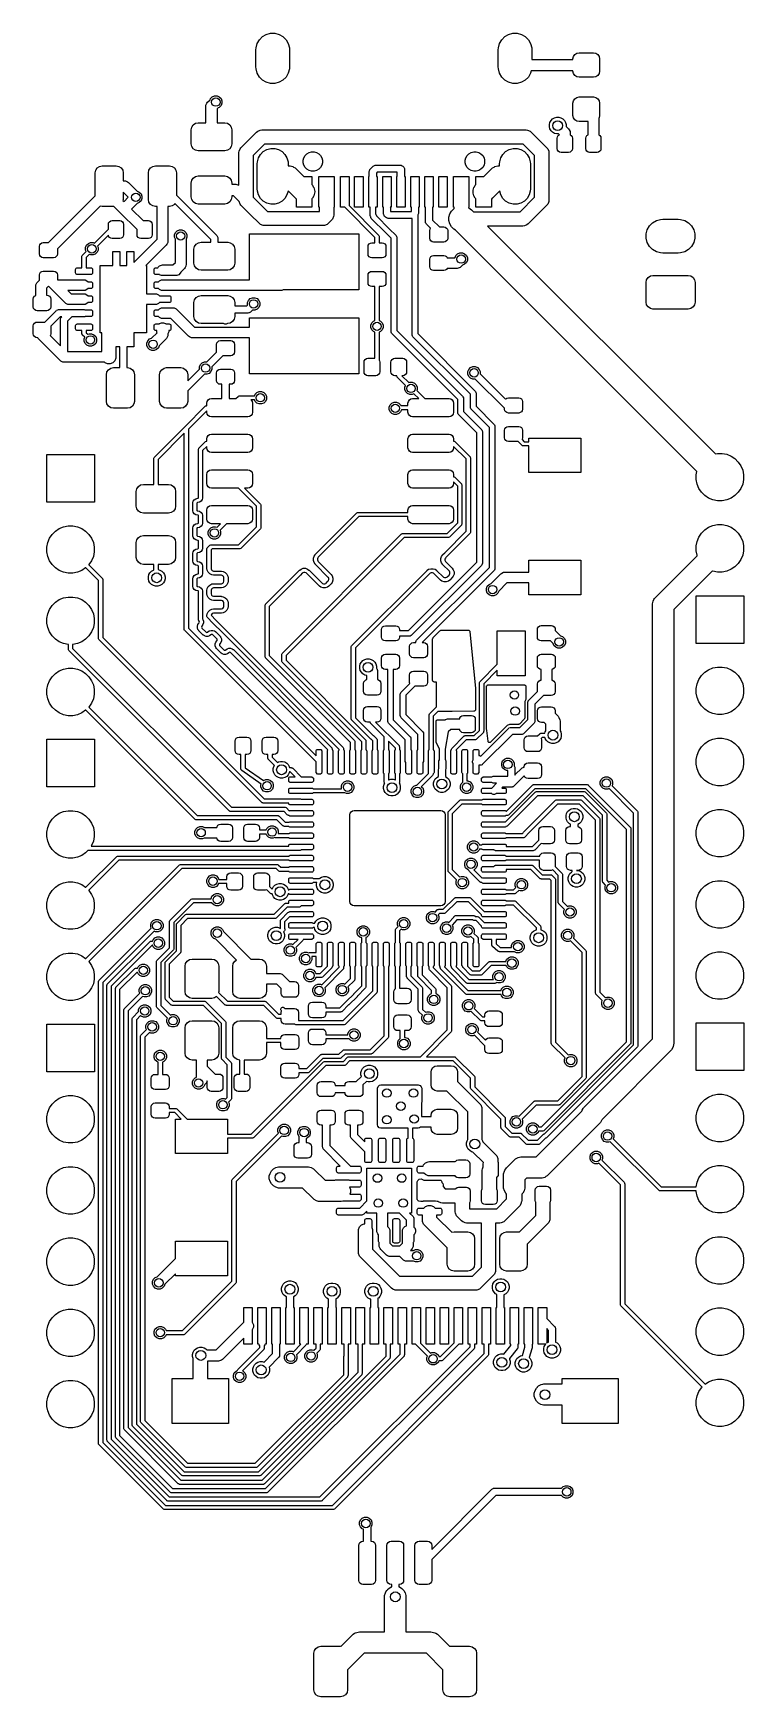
# Model space of a CAD drawing. Header units: inches. Extents: x 5.12 to 6.12, y -4.12 to -1.79.
import ezdxf

# ---------------------------------------------------------------- set-up
doc = ezdxf.new("R2010")
doc.units = ezdxf.units.IN
doc.header["$MEASUREMENT"] = 0
doc.layers.add('F.Cu', color=13, linetype='CONTINUOUS', true_color=0xc83434)

msp = doc.modelspace()

# ---------------------------------------------------------------- linework, layer by layer
at = {"layer": 'F.Cu', "linetype": 'CONTINUOUS'}
for p, q in [((5.4381, -1.7997), (5.4412, -1.7944)), ((5.4412, -1.7944), (5.4455, -1.79)), ((5.4455, -1.79), (5.4509, -1.7869)), ((5.4509, -1.7869), (5.4568, -1.7853)), ((5.4568, -1.7853), (5.463, -1.7853)), ((5.463, -1.7853), (5.469, -1.7869)), ((5.469, -1.7869), (5.4743, -1.79)), ((5.4743, -1.79), (5.4787, -1.7944)), ((5.4787, -1.7944), (5.4817, -1.7997)), ((5.7783, -1.7997), (5.7813, -1.7944)), ((5.7813, -1.7944), (5.7857, -1.79)), ((5.7857, -1.79), (5.791, -1.7869)), ((5.791, -1.7869), (5.797, -1.7853)), ((5.797, -1.7853), (5.8032, -1.7853)), ((5.8032, -1.7853), (5.8091, -1.7869)), ((5.8091, -1.7869), (5.8145, -1.79)), ((5.8145, -1.79), (5.8188, -1.7944)), ((5.8188, -1.7944), (5.8219, -1.7997)), ((5.4363, -1.8088), (5.4365, -1.8057)), ((5.4363, -1.8324), (5.4363, -1.8088)), ((5.4365, -1.8057), (5.4381, -1.7997)), ((5.4817, -1.7997), (5.4833, -1.8057)), ((5.4833, -1.8057), (5.4835, -1.8088)), ((5.4835, -1.8088), (5.4835, -1.8324)), ((5.7765, -1.8088), (5.7767, -1.8057)), ((5.7765, -1.8324), (5.7765, -1.8088)), ((5.7767, -1.8057), (5.7783, -1.7997)), ((5.8219, -1.7997), (5.8235, -1.8057)), ((5.8235, -1.8057), (5.8237, -1.8088)), ((5.8237, -1.8088), (5.8237, -1.822)), ((5.8237, -1.822), (5.8813, -1.822)), ((5.8813, -1.8214), (5.882, -1.8181)), ((5.8813, -1.822), (5.8813, -1.8214)), ((5.882, -1.8181), (5.8838, -1.8153)), ((5.8838, -1.8153), (5.8866, -1.8134)), ((5.8866, -1.8134), (5.8899, -1.8128)), ((5.8899, -1.8128), (5.9101, -1.8128)), ((5.9101, -1.8128), (5.9134, -1.8134)), ((5.9134, -1.8134), (5.9162, -1.8153)), ((5.9162, -1.8153), (5.918, -1.8181)), ((5.918, -1.8181), (5.9187, -1.8214)), ((5.9187, -1.8214), (5.9187, -1.8386)), ((5.4365, -1.8355), (5.4363, -1.8324)), ((5.4381, -1.8414), (5.4365, -1.8355)), ((5.4412, -1.8468), (5.4381, -1.8414)), ((5.4817, -1.8414), (5.4787, -1.8468)), ((5.4833, -1.8355), (5.4817, -1.8414)), ((5.4835, -1.8324), (5.4833, -1.8355)), ((5.7767, -1.8355), (5.7765, -1.8324)), ((5.7783, -1.8414), (5.7767, -1.8355)), ((5.7813, -1.8468), (5.7783, -1.8414)), ((5.8219, -1.8414), (5.8188, -1.8468)), ((5.8228, -1.838), (5.8219, -1.8414)), ((5.8813, -1.838), (5.8228, -1.838)), ((5.8813, -1.8386), (5.8813, -1.838)), ((5.882, -1.8419), (5.8813, -1.8386)), ((5.8838, -1.8447), (5.882, -1.8419)), ((5.8866, -1.8466), (5.8838, -1.8447)), ((5.9162, -1.8447), (5.9134, -1.8466)), ((5.918, -1.8419), (5.9162, -1.8447)), ((5.9187, -1.8386), (5.918, -1.8419)), ((5.4455, -1.8511), (5.4412, -1.8468)), ((5.4509, -1.8542), (5.4455, -1.8511)), ((5.4568, -1.8558), (5.4509, -1.8542)), ((5.463, -1.8558), (5.4568, -1.8558)), ((5.469, -1.8542), (5.463, -1.8558)), ((5.4743, -1.8511), (5.469, -1.8542)), ((5.4787, -1.8468), (5.4743, -1.8511)), ((5.7857, -1.8511), (5.7813, -1.8468)), ((5.791, -1.8542), (5.7857, -1.8511)), ((5.797, -1.8558), (5.791, -1.8542)), ((5.8032, -1.8558), (5.797, -1.8558)), ((5.8091, -1.8542), (5.8032, -1.8558)), ((5.8145, -1.8511), (5.8091, -1.8542)), ((5.8188, -1.8468), (5.8145, -1.8511)), ((5.8899, -1.8472), (5.8866, -1.8466)), ((5.9101, -1.8472), (5.8899, -1.8472)), ((5.9134, -1.8466), (5.9101, -1.8472)), ((5.366, -1.888), (5.3662, -1.8864)), ((5.366, -1.9109), (5.366, -1.888)), ((5.3662, -1.8864), (5.3673, -1.8836)), ((5.3673, -1.8836), (5.3683, -1.8823)), ((5.3683, -1.8823), (5.3719, -1.8787)), ((5.3719, -1.8787), (5.3726, -1.8771)), ((5.3726, -1.8771), (5.3751, -1.8746)), ((5.3751, -1.8746), (5.3783, -1.8733)), ((5.3783, -1.8733), (5.3817, -1.8733)), ((5.3817, -1.8733), (5.3849, -1.8746)), ((5.3833, -1.8901), (5.382, -1.8913)), ((5.382, -1.8913), (5.382, -1.9109)), ((5.3849, -1.8894), (5.3833, -1.8901)), ((5.3849, -1.8746), (5.3874, -1.8771)), ((5.3874, -1.8869), (5.3849, -1.8894)), ((5.3874, -1.8771), (5.3887, -1.8803)), ((5.3887, -1.8837), (5.3874, -1.8869)), ((5.3887, -1.8803), (5.3887, -1.8837)), ((5.8813, -1.8834), (5.882, -1.8801)), ((5.8813, -1.9006), (5.8813, -1.8834)), ((5.882, -1.8801), (5.8838, -1.8773)), ((5.8838, -1.8773), (5.8866, -1.8754)), ((5.8866, -1.8754), (5.8899, -1.8748)), ((5.8899, -1.8748), (5.9101, -1.8748)), ((5.9101, -1.8748), (5.9134, -1.8754)), ((5.9134, -1.8754), (5.9162, -1.8773)), ((5.9162, -1.8773), (5.918, -1.8801)), ((5.918, -1.8801), (5.9187, -1.8834)), ((5.9187, -1.8834), (5.9187, -1.9006)), ((5.3462, -1.917), (5.3483, -1.9138)), ((5.3483, -1.9138), (5.3515, -1.9117)), ((5.3515, -1.9117), (5.3553, -1.9109)), ((5.3553, -1.9109), (5.366, -1.9109)), ((5.382, -1.9109), (5.3927, -1.9109)), ((5.3927, -1.9109), (5.3965, -1.9117)), ((5.3965, -1.9117), (5.3997, -1.9138)), ((5.3997, -1.9138), (5.4018, -1.917)), ((5.8483, -1.9135), (5.8491, -1.9105)), ((5.8483, -1.9165), (5.8483, -1.9135)), ((5.8491, -1.9105), (5.8506, -1.9078)), ((5.8506, -1.9078), (5.8528, -1.9056)), ((5.8528, -1.9056), (5.8555, -1.9041)), ((5.8555, -1.9041), (5.8585, -1.9033)), ((5.8585, -1.9033), (5.8615, -1.9033)), ((5.8615, -1.9033), (5.8645, -1.9041)), ((5.8645, -1.9041), (5.8672, -1.9056)), ((5.8672, -1.9056), (5.8694, -1.9078)), ((5.8694, -1.9078), (5.8709, -1.9105)), ((5.8709, -1.9105), (5.8717, -1.9135)), ((5.8717, -1.9135), (5.8717, -1.9161)), ((5.882, -1.9039), (5.8813, -1.9006)), ((5.8838, -1.9067), (5.882, -1.9039)), ((5.8866, -1.9086), (5.8838, -1.9067)), ((5.8899, -1.9092), (5.8866, -1.9086)), ((5.9026, -1.9092), (5.8899, -1.9092)), ((5.9026, -1.9279), (5.9026, -1.9092)), ((5.918, -1.9039), (5.9176, -1.9046)), ((5.9176, -1.9046), (5.9176, -1.9279)), ((5.9187, -1.9006), (5.918, -1.9039)), ((5.3455, -1.9208), (5.3462, -1.917)), ((5.3455, -1.9404), (5.3455, -1.9208)), ((5.4018, -1.917), (5.4025, -1.9208)), ((5.4025, -1.9208), (5.4025, -1.9404)), ((5.4153, -1.946), (5.4373, -1.924)), ((5.4373, -1.924), (5.4388, -1.9227)), ((5.4388, -1.9227), (5.4424, -1.9212)), ((5.4424, -1.9212), (5.4444, -1.921)), ((5.4444, -1.921), (5.8156, -1.921)), ((5.8156, -1.921), (5.8176, -1.9212)), ((5.8176, -1.9212), (5.8212, -1.9227)), ((5.8212, -1.9227), (5.8212, -1.9227)), ((5.8212, -1.9227), (5.8227, -1.924)), ((5.8227, -1.924), (5.8447, -1.946)), ((5.8491, -1.9195), (5.8483, -1.9165)), ((5.8506, -1.9222), (5.8491, -1.9195)), ((5.8528, -1.9244), (5.8506, -1.9222)), ((5.8555, -1.9259), (5.8528, -1.9244)), ((5.8585, -1.9267), (5.8555, -1.9259)), ((5.8611, -1.9267), (5.8585, -1.9267)), ((5.8593, -1.9327), (5.8597, -1.9307)), ((5.8593, -1.9473), (5.8593, -1.9327)), ((5.8597, -1.9307), (5.8608, -1.929)), ((5.8608, -1.929), (5.8623, -1.928)), ((5.8623, -1.928), (5.8611, -1.9267)), ((5.8717, -1.9161), (5.8752, -1.9196)), ((5.8752, -1.9196), (5.8762, -1.9208)), ((5.8762, -1.9208), (5.8773, -1.9235)), ((5.8773, -1.9235), (5.8774, -1.9249)), ((5.8774, -1.9249), (5.8774, -1.9279)), ((5.8774, -1.9279), (5.879, -1.929)), ((5.879, -1.929), (5.8801, -1.9307)), ((5.8801, -1.9307), (5.8806, -1.9327)), ((5.8806, -1.9327), (5.8806, -1.9473)), ((5.8994, -1.9327), (5.8999, -1.9307)), ((5.8994, -1.9473), (5.8994, -1.9327)), ((5.8999, -1.9307), (5.901, -1.929)), ((5.901, -1.929), (5.9026, -1.9279)), ((5.9176, -1.9279), (5.9192, -1.929)), ((5.9192, -1.929), (5.9203, -1.9307)), ((5.9203, -1.9307), (5.9207, -1.9327)), ((5.9207, -1.9327), (5.9207, -1.9473)), ((5.3462, -1.9442), (5.3455, -1.9404)), ((5.3483, -1.9474), (5.3462, -1.9442)), ((5.3515, -1.9495), (5.3483, -1.9474)), ((5.3553, -1.9503), (5.3515, -1.9495)), ((5.3927, -1.9503), (5.3553, -1.9503)), ((5.3965, -1.9495), (5.3927, -1.9503)), ((5.3997, -1.9474), (5.3965, -1.9495)), ((5.4018, -1.9442), (5.3997, -1.9474)), ((5.4025, -1.9404), (5.4018, -1.9442)), ((5.4124, -1.953), (5.4126, -1.9511)), ((5.4124, -1.9986), (5.4124, -1.953)), ((5.4126, -1.9511), (5.414, -1.9475)), ((5.414, -1.9475), (5.4153, -1.946)), ((5.414, -1.9475), (5.414, -1.9475)), ((5.4485, -1.941), (5.4324, -1.9572)), ((5.4324, -1.9572), (5.4324, -2.0155)), ((5.4385, -1.9658), (5.4399, -1.9603)), ((5.4399, -1.9603), (5.4427, -1.9554)), ((5.4427, -1.9554), (5.4467, -1.9514)), ((5.4467, -1.9514), (5.4516, -1.9486)), ((5.8115, -1.941), (5.4485, -1.941)), ((5.4516, -1.9486), (5.4571, -1.9471)), ((5.4571, -1.9471), (5.4627, -1.9471)), ((5.4627, -1.9471), (5.4682, -1.9486)), ((5.4682, -1.9486), (5.4731, -1.9514)), ((5.4731, -1.9514), (5.4771, -1.9554)), ((5.4771, -1.9554), (5.4799, -1.9603)), ((5.4799, -1.9603), (5.4814, -1.9658)), ((5.5026, -1.9637), (5.5035, -1.9602)), ((5.5035, -1.9602), (5.5053, -1.9571)), ((5.5053, -1.9571), (5.5078, -1.9545)), ((5.5078, -1.9545), (5.5109, -1.9527)), ((5.5109, -1.9527), (5.5144, -1.9518)), ((5.5144, -1.9518), (5.518, -1.9518)), ((5.518, -1.9518), (5.5215, -1.9527)), ((5.5215, -1.9527), (5.5246, -1.9545)), ((5.5246, -1.9545), (5.5272, -1.9571)), ((5.5272, -1.9571), (5.529, -1.9602)), ((5.529, -1.9602), (5.5299, -1.9637)), ((5.7301, -1.9637), (5.731, -1.9602)), ((5.731, -1.9602), (5.7328, -1.9571)), ((5.7328, -1.9571), (5.7354, -1.9545)), ((5.7354, -1.9545), (5.7385, -1.9527)), ((5.7385, -1.9527), (5.742, -1.9518)), ((5.742, -1.9518), (5.7456, -1.9518)), ((5.7456, -1.9518), (5.7491, -1.9527)), ((5.7491, -1.9527), (5.7522, -1.9545)), ((5.7522, -1.9545), (5.7547, -1.9571)), ((5.7547, -1.9571), (5.7565, -1.9602)), ((5.7565, -1.9602), (5.7574, -1.9637)), ((5.7786, -1.9658), (5.7801, -1.9603)), ((5.7801, -1.9603), (5.7829, -1.9554)), ((5.7829, -1.9554), (5.7869, -1.9514)), ((5.7869, -1.9514), (5.7918, -1.9486)), ((5.7918, -1.9486), (5.7973, -1.9471)), ((5.7973, -1.9471), (5.8029, -1.9471)), ((5.8029, -1.9471), (5.8084, -1.9486)), ((5.8084, -1.9486), (5.8133, -1.9514)), ((5.8276, -1.9572), (5.8115, -1.941)), ((5.8133, -1.9514), (5.8173, -1.9554)), ((5.8173, -1.9554), (5.8201, -1.9603)), ((5.8201, -1.9603), (5.8215, -1.9658)), ((5.8276, -2.0155), (5.8276, -1.9572)), ((5.8447, -1.946), (5.846, -1.9475)), ((5.846, -1.9475), (5.8474, -1.9511)), ((5.8474, -1.9511), (5.8476, -1.953)), ((5.8476, -1.953), (5.8476, -2.0196)), ((5.8597, -1.9493), (5.8593, -1.9473)), ((5.8608, -1.951), (5.8597, -1.9493)), ((5.8626, -1.9522), (5.8608, -1.951)), ((5.8646, -1.9526), (5.8626, -1.9522)), ((5.8752, -1.9526), (5.8646, -1.9526)), ((5.8773, -1.9522), (5.8752, -1.9526)), ((5.879, -1.951), (5.8773, -1.9522)), ((5.8801, -1.9493), (5.879, -1.951)), ((5.8806, -1.9473), (5.8801, -1.9493)), ((5.8999, -1.9493), (5.8994, -1.9473)), ((5.901, -1.951), (5.8999, -1.9493)), ((5.9027, -1.9522), (5.901, -1.951)), ((5.9048, -1.9526), (5.9027, -1.9522)), ((5.9154, -1.9526), (5.9048, -1.9526)), ((5.9174, -1.9522), (5.9154, -1.9526)), ((5.9192, -1.951), (5.9174, -1.9522)), ((5.9203, -1.9493), (5.9192, -1.951)), ((5.9207, -1.9473), (5.9203, -1.9493)), ((5.2106, -1.9813), (5.2114, -1.9775)), ((5.2106, -2.0136), (5.2106, -1.9813)), ((5.2114, -1.9775), (5.2135, -1.9743)), ((5.2135, -1.9743), (5.2167, -1.9722)), ((5.2167, -1.9722), (5.2205, -1.9715)), ((5.2205, -1.9715), (5.2402, -1.9715)), ((5.2402, -1.9715), (5.2439, -1.9722)), ((5.2439, -1.9722), (5.2471, -1.9743)), ((5.2471, -1.9743), (5.2493, -1.9775)), ((5.2493, -1.9775), (5.25, -1.9813)), ((5.25, -1.9813), (5.25, -1.9925)), ((5.2854, -1.9813), (5.2862, -1.9775)), ((5.2854, -2.0187), (5.2854, -1.9813)), ((5.2862, -1.9775), (5.2883, -1.9743)), ((5.2883, -1.9743), (5.2915, -1.9722)), ((5.2915, -1.9722), (5.2953, -1.9715)), ((5.2953, -1.9715), (5.315, -1.9715)), ((5.315, -1.9715), (5.3187, -1.9722)), ((5.3187, -1.9722), (5.3219, -1.9743)), ((5.3219, -1.9743), (5.3241, -1.9775)), ((5.3241, -1.9775), (5.3248, -1.9813)), ((5.3248, -1.9813), (5.3248, -2.0126)), ((5.4383, -1.9686), (5.4385, -1.9658)), ((5.4383, -2.004), (5.4383, -1.9686)), ((5.4814, -1.9658), (5.4816, -1.9686)), ((5.4816, -1.9686), (5.4816, -1.9713)), ((5.4816, -1.9713), (5.4824, -1.9713)), ((5.4824, -1.9713), (5.4843, -1.9714)), ((5.4843, -1.9714), (5.4843, -1.9714)), ((5.4843, -1.9714), (5.4881, -1.9725)), ((5.4881, -1.9725), (5.4893, -1.9732)), ((5.4893, -1.9732), (5.4915, -1.9744)), ((5.4915, -1.9744), (5.4915, -1.9744)), ((5.4915, -1.9744), (5.493, -1.9757)), ((5.493, -1.9757), (5.5036, -1.9863)), ((5.5026, -1.9673), (5.5026, -1.9637)), ((5.5035, -1.9707), (5.5026, -1.9673)), ((5.5053, -1.9738), (5.5035, -1.9707)), ((5.5078, -1.9764), (5.5053, -1.9738)), ((5.5109, -1.9782), (5.5078, -1.9764)), ((5.5144, -1.9791), (5.5109, -1.9782)), ((5.518, -1.9791), (5.5144, -1.9791)), ((5.5215, -1.9782), (5.518, -1.9791)), ((5.5246, -1.9764), (5.5215, -1.9782)), ((5.5272, -1.9738), (5.5246, -1.9764)), ((5.529, -1.9707), (5.5272, -1.9738)), ((5.5299, -1.9673), (5.529, -1.9707)), ((5.5299, -1.9637), (5.5299, -1.9673)), ((5.5955, -1.9795), (5.5956, -1.9786)), ((5.5955, -1.9863), (5.5955, -1.9795)), ((5.5956, -1.9786), (5.5957, -1.9782)), ((5.5957, -1.9782), (5.5961, -1.9773)), ((5.5961, -1.9773), (5.5963, -1.9767)), ((5.5963, -1.9767), (5.5969, -1.976)), ((5.5963, -1.9767), (5.5963, -1.9767)), ((5.5969, -1.976), (5.6011, -1.9719)), ((5.6011, -1.9719), (5.6018, -1.9713)), ((5.6018, -1.9713), (5.6036, -1.9705)), ((5.6018, -1.9713), (5.6018, -1.9713)), ((5.6036, -1.9705), (5.6046, -1.9704)), ((5.6046, -1.9704), (5.6389, -1.9704)), ((5.6067, -1.9804), (5.6055, -1.9816)), ((5.6055, -1.9816), (5.6055, -1.9863)), ((5.6348, -1.9804), (5.6067, -1.9804)), ((5.6348, -1.9863), (5.6348, -1.9804)), ((5.6389, -1.9704), (5.6399, -1.9705)), ((5.6399, -1.9705), (5.6399, -1.9705)), ((5.6399, -1.9705), (5.6404, -1.9707)), ((5.6404, -1.9707), (5.6417, -1.9713)), ((5.6417, -1.9713), (5.6417, -1.9713)), ((5.6417, -1.9713), (5.6425, -1.9719)), ((5.6425, -1.9719), (5.6434, -1.9728)), ((5.6434, -1.9728), (5.644, -1.9735)), ((5.644, -1.9735), (5.6444, -1.9744)), ((5.6444, -1.9744), (5.6447, -1.9753)), ((5.6447, -1.9753), (5.6448, -1.9763)), ((5.6448, -1.9763), (5.6448, -1.9863)), ((5.7301, -1.9673), (5.7301, -1.9637)), ((5.731, -1.9707), (5.7301, -1.9673)), ((5.7328, -1.9738), (5.731, -1.9707)), ((5.7354, -1.9764), (5.7328, -1.9738)), ((5.7385, -1.9782), (5.7354, -1.9764)), ((5.742, -1.9791), (5.7385, -1.9782)), ((5.7456, -1.9791), (5.742, -1.9791)), ((5.7491, -1.9782), (5.7456, -1.9791)), ((5.7522, -1.9764), (5.7491, -1.9782)), ((5.7547, -1.9738), (5.7522, -1.9764)), ((5.7565, -1.9707), (5.7547, -1.9738)), ((5.7564, -1.9863), (5.767, -1.9757)), ((5.7574, -1.9673), (5.7565, -1.9707)), ((5.7574, -1.9637), (5.7574, -1.9673)), ((5.767, -1.9757), (5.7685, -1.9744)), ((5.7685, -1.9744), (5.7707, -1.9732)), ((5.7685, -1.9744), (5.7685, -1.9744)), ((5.7707, -1.9732), (5.7719, -1.9725)), ((5.7719, -1.9725), (5.7757, -1.9714)), ((5.7757, -1.9714), (5.7776, -1.9713)), ((5.7757, -1.9714), (5.7757, -1.9714)), ((5.7776, -1.9713), (5.7784, -1.9713)), ((5.7784, -1.9686), (5.7786, -1.9658)), ((5.7784, -1.9713), (5.7784, -1.9686)), ((5.8215, -1.9658), (5.8217, -1.9686)), ((5.8217, -1.9686), (5.8217, -2.004)), ((5.25, -1.9925), (5.252, -1.9925)), ((5.2571, -2.0157), (5.25, -2.0086)), ((5.25, -2.0086), (5.25, -2.0187)), ((5.252, -1.9925), (5.2534, -1.9926)), ((5.2534, -1.9926), (5.2561, -1.9938)), ((5.2561, -1.9938), (5.2573, -1.9947)), ((5.2573, -1.9947), (5.2698, -2.0072)), ((5.2698, -2.0072), (5.2726, -2.0084)), ((5.2726, -2.0084), (5.2751, -2.0108)), ((5.3455, -1.9956), (5.3462, -1.9918)), ((5.3455, -2.0152), (5.3455, -1.9956)), ((5.3462, -1.9918), (5.3483, -1.9886)), ((5.3483, -1.9886), (5.3515, -1.9865)), ((5.3515, -1.9865), (5.3553, -1.9857)), ((5.3553, -1.9857), (5.3927, -1.9857)), ((5.3927, -1.9857), (5.3965, -1.9865)), ((5.3965, -1.9865), (5.3997, -1.9886)), ((5.3997, -1.9886), (5.4018, -1.9918)), ((5.4018, -1.9918), (5.4025, -1.9956)), ((5.4025, -1.9956), (5.4025, -1.9974)), ((5.4025, -1.9974), (5.4082, -1.9974)), ((5.4082, -1.9974), (5.4097, -1.9976)), ((5.4097, -1.9976), (5.4097, -1.9976)), ((5.4097, -1.9976), (5.4124, -1.9986)), ((5.4385, -2.0069), (5.4383, -2.004)), ((5.4399, -2.0123), (5.4385, -2.0069)), ((5.4814, -2.0069), (5.4799, -2.0123)), ((5.4918, -2.017), (5.4814, -2.0066)), ((5.4814, -2.0066), (5.4814, -2.0069)), ((5.5036, -1.9863), (5.5148, -1.9863)), ((5.5148, -1.9863), (5.5148, -1.9976)), ((5.5148, -1.9976), (5.5157, -1.9986)), ((5.5157, -1.9986), (5.5157, -1.9986)), ((5.5157, -1.9986), (5.5169, -2.0008)), ((5.5169, -2.0008), (5.5176, -2.002)), ((5.5176, -2.002), (5.5187, -2.0058)), ((5.5187, -2.0058), (5.5187, -2.0058)), ((5.5187, -2.0058), (5.5188, -2.0077)), ((5.5188, -2.008), (5.5187, -2.0099)), ((5.5188, -2.0077), (5.5188, -2.008)), ((5.5247, -2.0296), (5.5247, -1.9863)), ((5.5247, -1.9863), (5.5463, -1.9863)), ((5.5463, -1.9863), (5.5463, -2.0296)), ((5.5552, -2.0296), (5.5552, -1.9863)), ((5.5552, -1.9863), (5.567, -1.9863)), ((5.567, -1.9863), (5.567, -2.0274)), ((5.5749, -2.0296), (5.5749, -1.9863)), ((5.5749, -1.9863), (5.5867, -1.9863)), ((5.5867, -1.9863), (5.5867, -2.0296)), ((5.5946, -2.0296), (5.5946, -1.9863)), ((5.5946, -1.9863), (5.5955, -1.9863)), ((5.6055, -1.9863), (5.6064, -1.9863)), ((5.6064, -1.9863), (5.6064, -2.0296)), ((5.6143, -2.0296), (5.6143, -1.9863)), ((5.6143, -1.9863), (5.6261, -1.9863)), ((5.6261, -1.9863), (5.6261, -2.0296)), ((5.6339, -2.0296), (5.6339, -1.9863)), ((5.6339, -1.9863), (5.6348, -1.9863)), ((5.6448, -1.9863), (5.6457, -1.9863)), ((5.6457, -1.9863), (5.6457, -2.0296)), ((5.6536, -2.0296), (5.6536, -1.9863)), ((5.6536, -1.9863), (5.6654, -1.9863)), ((5.6654, -1.9863), (5.6654, -2.0296)), ((5.6733, -2.0296), (5.6733, -1.9863)), ((5.6733, -1.9863), (5.6851, -1.9863)), ((5.6851, -1.9863), (5.6851, -2.0296)), ((5.693, -2.0296), (5.693, -1.9863)), ((5.693, -1.9863), (5.7048, -1.9863)), ((5.7048, -1.9863), (5.7048, -2.0296)), ((5.7137, -2.0296), (5.7137, -1.9863)), ((5.7137, -1.9863), (5.7353, -1.9863)), ((5.7353, -1.9863), (5.7353, -2.0296)), ((5.7412, -2.0077), (5.7413, -2.0058)), ((5.7412, -2.008), (5.7412, -2.0077)), ((5.7413, -2.0099), (5.7412, -2.008)), ((5.7413, -2.0058), (5.7424, -2.002)), ((5.7413, -2.0058), (5.7413, -2.0058)), ((5.7424, -2.002), (5.7431, -2.0008)), ((5.7431, -2.0008), (5.7443, -1.9986)), ((5.7443, -1.9986), (5.7452, -1.9976)), ((5.7443, -1.9986), (5.7443, -1.9986)), ((5.7452, -1.9976), (5.7452, -1.9863)), ((5.7452, -1.9863), (5.7564, -1.9863)), ((5.7786, -2.0066), (5.7682, -2.017)), ((5.7786, -2.0069), (5.7786, -2.0066)), ((5.7801, -2.0123), (5.7786, -2.0069)), ((5.8215, -2.0069), (5.8201, -2.0123)), ((5.8217, -2.004), (5.8215, -2.0069)), ((5.145, -2.0792), (5.2106, -2.0136)), ((5.2175, -2.028), (5.1576, -2.0879)), ((5.2205, -2.0285), (5.2175, -2.028)), ((5.2369, -2.0285), (5.2205, -2.0285)), ((5.2459, -2.0375), (5.2369, -2.0285)), ((5.25, -2.0187), (5.2497, -2.0201)), ((5.2497, -2.0201), (5.2512, -2.0216)), ((5.2512, -2.0216), (5.2571, -2.0157)), ((5.2698, -2.0243), (5.2618, -2.0322)), ((5.2618, -2.0322), (5.278, -2.0484)), ((5.2726, -2.0231), (5.2698, -2.0243)), ((5.2751, -2.0207), (5.2726, -2.0231)), ((5.2751, -2.0108), (5.2764, -2.014)), ((5.2764, -2.0175), (5.2751, -2.0207)), ((5.2764, -2.014), (5.2764, -2.0175)), ((5.2862, -2.0225), (5.2854, -2.0187)), ((5.2883, -2.0257), (5.2862, -2.0225)), ((5.2915, -2.0278), (5.2883, -2.0257)), ((5.2953, -2.0285), (5.2915, -2.0278)), ((5.2976, -2.0285), (5.2953, -2.0285)), ((5.2976, -2.0745), (5.2976, -2.0285)), ((5.315, -2.0285), (5.3126, -2.0285)), ((5.3126, -2.0285), (5.3126, -2.0776)), ((5.3187, -2.0278), (5.315, -2.0285)), ((5.3219, -2.0257), (5.3187, -2.0278)), ((5.3226, -2.0246), (5.3219, -2.0257)), ((5.373, -2.0749), (5.3226, -2.0246)), ((5.3248, -2.0126), (5.3815, -2.0693)), ((5.3462, -2.019), (5.3455, -2.0152)), ((5.3483, -2.0222), (5.3462, -2.019)), ((5.3515, -2.0243), (5.3483, -2.0222)), ((5.3553, -2.0251), (5.3515, -2.0243)), ((5.3927, -2.0251), (5.3553, -2.0251)), ((5.3965, -2.0243), (5.3927, -2.0251)), ((5.3997, -2.0222), (5.3965, -2.0243)), ((5.4018, -2.019), (5.3997, -2.0222)), ((5.4025, -2.0152), (5.4018, -2.019)), ((5.4049, -2.0134), (5.4025, -2.0134)), ((5.4025, -2.0134), (5.4025, -2.0152)), ((5.4125, -2.0211), (5.4049, -2.0134)), ((5.4126, -2.0215), (5.4125, -2.0211)), ((5.414, -2.0251), (5.4126, -2.0215)), ((5.4153, -2.0267), (5.414, -2.0251)), ((5.414, -2.0251), (5.414, -2.0251)), ((5.4283, -2.0397), (5.4153, -2.0267)), ((5.4324, -2.0155), (5.4425, -2.0255)), ((5.4427, -2.0172), (5.4399, -2.0123)), ((5.4425, -2.0255), (5.4524, -2.0355)), ((5.4467, -2.0212), (5.4427, -2.0172)), ((5.4516, -2.024), (5.4467, -2.0212)), ((5.4571, -2.0255), (5.4516, -2.024)), ((5.4627, -2.0255), (5.4571, -2.0255)), ((5.4682, -2.024), (5.4627, -2.0255)), ((5.4731, -2.0212), (5.4682, -2.024)), ((5.4771, -2.0172), (5.4731, -2.0212)), ((5.4799, -2.0123), (5.4771, -2.0172)), ((5.4919, -2.0171), (5.4918, -2.017)), ((5.4932, -2.0184), (5.4919, -2.0171)), ((5.4932, -2.0296), (5.4932, -2.0184)), ((5.5148, -2.0296), (5.4932, -2.0296)), ((5.5157, -2.0171), (5.5148, -2.0179)), ((5.5148, -2.0179), (5.5148, -2.0296)), ((5.5176, -2.0137), (5.5157, -2.0171)), ((5.5187, -2.0099), (5.5176, -2.0137)), ((5.5255, -2.0296), (5.5247, -2.0296)), ((5.5255, -2.0355), (5.5255, -2.0296)), ((5.5463, -2.0296), (5.5455, -2.0296)), ((5.5455, -2.0296), (5.5455, -2.0408)), ((5.5609, -2.0296), (5.5552, -2.0296)), ((5.6033, -2.0721), (5.5609, -2.0296)), ((5.567, -2.0274), (5.6084, -2.0688)), ((5.5867, -2.0296), (5.5749, -2.0296)), ((5.5965, -2.0296), (5.5946, -2.0296)), ((5.5965, -2.0405), (5.5965, -2.0296)), ((5.6064, -2.0296), (5.6044, -2.0296)), ((5.6044, -2.0296), (5.6044, -2.0389)), ((5.6154, -2.0296), (5.6143, -2.0296)), ((5.6152, -2.031), (5.6153, -2.03)), ((5.6152, -2.0377), (5.6152, -2.031)), ((5.6153, -2.03), (5.6154, -2.0296)), ((5.6261, -2.0296), (5.6249, -2.0296)), ((5.6249, -2.0296), (5.6251, -2.03)), ((5.6251, -2.03), (5.6252, -2.031)), ((5.6252, -2.031), (5.6252, -2.0355)), ((5.6457, -2.0296), (5.6339, -2.0296)), ((5.6545, -2.0296), (5.6536, -2.0296)), ((5.6545, -2.0355), (5.6545, -2.0296)), ((5.6654, -2.0296), (5.6645, -2.0296)), ((5.6645, -2.0296), (5.6645, -2.0377)), ((5.6742, -2.0296), (5.6733, -2.0296)), ((5.6742, -2.0496), (5.6742, -2.0296)), ((5.6851, -2.0296), (5.6842, -2.0296)), ((5.6842, -2.0296), (5.6842, -2.0476)), ((5.7048, -2.0296), (5.693, -2.0296)), ((5.7107, -2.035), (5.714, -2.0317)), ((5.7145, -2.0296), (5.7137, -2.0296)), ((5.714, -2.0317), (5.7145, -2.0315)), ((5.7145, -2.0315), (5.7145, -2.0296)), ((5.7353, -2.0296), (5.7345, -2.0296)), ((5.7345, -2.0296), (5.7345, -2.0302)), ((5.7345, -2.0302), (5.7371, -2.0317)), ((5.7371, -2.0317), (5.7389, -2.0333)), ((5.7424, -2.0137), (5.7413, -2.0099)), ((5.7443, -2.0171), (5.7424, -2.0137)), ((5.7452, -2.0179), (5.7443, -2.0171)), ((5.7452, -2.0296), (5.7452, -2.0179)), ((5.7668, -2.0296), (5.7452, -2.0296)), ((5.7681, -2.0171), (5.7668, -2.0184)), ((5.7668, -2.0184), (5.7668, -2.0296)), ((5.7682, -2.017), (5.7681, -2.0171)), ((5.7829, -2.0172), (5.7801, -2.0123)), ((5.7869, -2.0212), (5.7829, -2.0172)), ((5.7918, -2.024), (5.7869, -2.0212)), ((5.7973, -2.0255), (5.7918, -2.024)), ((5.8029, -2.0255), (5.7973, -2.0255)), ((5.8084, -2.024), (5.8029, -2.0255)), ((5.8071, -2.036), (5.8276, -2.0155)), ((5.8133, -2.0212), (5.8084, -2.024)), ((5.8173, -2.0172), (5.8133, -2.0212)), ((5.8201, -2.0123), (5.8173, -2.0172)), ((5.8447, -2.0267), (5.8183, -2.0531)), ((5.846, -2.0251), (5.8447, -2.0267)), ((5.8468, -2.0231), (5.846, -2.0251)), ((5.846, -2.0251), (5.846, -2.0251)), ((5.8474, -2.0215), (5.8468, -2.0231)), ((5.8476, -2.0196), (5.8474, -2.0215)), ((5.8474, -2.0215), (5.8474, -2.0215)), ((5.2292, -2.0537), (5.2296, -2.0517)), ((5.2292, -2.0606), (5.2292, -2.0537)), ((5.2296, -2.0517), (5.2308, -2.05)), ((5.2308, -2.05), (5.2325, -2.0488)), ((5.2325, -2.0488), (5.2345, -2.0484)), ((5.2345, -2.0484), (5.2452, -2.0484)), ((5.2452, -2.0484), (5.2472, -2.0488)), ((5.2694, -2.061), (5.2459, -2.0375)), ((5.2472, -2.0488), (5.2489, -2.05)), ((5.2489, -2.05), (5.2501, -2.0517)), ((5.2501, -2.0517), (5.2505, -2.0537)), ((5.2505, -2.0537), (5.2505, -2.0683)), ((5.278, -2.0484), (5.2853, -2.0484)), ((5.2853, -2.0484), (5.2873, -2.0488)), ((5.2873, -2.0488), (5.2891, -2.05)), ((5.2891, -2.05), (5.2902, -2.0517)), ((5.2902, -2.0517), (5.2906, -2.0537)), ((5.2906, -2.0537), (5.2906, -2.0683)), ((5.4412, -2.0526), (5.4283, -2.0397)), ((5.4427, -2.0538), (5.4412, -2.0526)), ((5.4463, -2.0553), (5.4427, -2.0538)), ((5.4483, -2.0555), (5.4463, -2.0553)), ((5.5307, -2.0555), (5.4483, -2.0555)), ((5.4524, -2.0355), (5.5255, -2.0355)), ((5.5327, -2.0553), (5.5307, -2.0555)), ((5.5363, -2.0538), (5.5327, -2.0553)), ((5.5378, -2.0526), (5.5363, -2.0538)), ((5.5363, -2.0538), (5.5363, -2.0538)), ((5.5426, -2.0478), (5.5378, -2.0526)), ((5.5438, -2.0463), (5.5426, -2.0478)), ((5.5453, -2.0427), (5.5438, -2.0463)), ((5.5438, -2.0463), (5.5438, -2.0463)), ((5.5455, -2.0408), (5.5453, -2.0427)), ((5.5966, -2.0412), (5.5965, -2.0405)), ((5.5972, -2.0426), (5.5966, -2.0412)), ((5.5975, -2.043), (5.5972, -2.0426)), ((5.5975, -2.0432), (5.5975, -2.043)), ((5.5976, -2.044), (5.5975, -2.0432)), ((5.5982, -2.0454), (5.5976, -2.044)), ((5.5987, -2.046), (5.5982, -2.0454)), ((5.6185, -2.0658), (5.5987, -2.046)), ((5.6044, -2.0389), (5.6047, -2.0392)), ((5.6047, -2.0392), (5.6047, -2.0392)), ((5.6047, -2.0392), (5.6053, -2.0407)), ((5.6053, -2.0407), (5.6054, -2.0414)), ((5.6054, -2.0414), (5.6054, -2.0416)), ((5.6054, -2.0416), (5.624, -2.0602)), ((5.6153, -2.0386), (5.6152, -2.0377)), ((5.6156, -2.0394), (5.6153, -2.0386)), ((5.6153, -2.0386), (5.6153, -2.0386)), ((5.616, -2.0404), (5.6156, -2.0394)), ((5.6162, -2.0407), (5.616, -2.0404)), ((5.616, -2.0404), (5.616, -2.0404)), ((5.6163, -2.0412), (5.6162, -2.0407)), ((5.6169, -2.0426), (5.6163, -2.0412)), ((5.618, -2.0437), (5.6169, -2.0426)), ((5.6194, -2.0443), (5.618, -2.0437)), ((5.6198, -2.0443), (5.6194, -2.0443)), ((5.6203, -2.0447), (5.6198, -2.0443)), ((5.6221, -2.0454), (5.6203, -2.0447)), ((5.623, -2.0455), (5.6221, -2.0454)), ((5.6221, -2.0454), (5.6221, -2.0454)), ((5.6556, -2.0455), (5.623, -2.0455)), ((5.6252, -2.0355), (5.6545, -2.0355)), ((5.6556, -2.2087), (5.6556, -2.0455)), ((5.6637, -2.0404), (5.6635, -2.0407)), ((5.6635, -2.0407), (5.6635, -2.2071)), ((5.6644, -2.0386), (5.6637, -2.0404)), ((5.6645, -2.0377), (5.6644, -2.0386)), ((5.6644, -2.0386), (5.6644, -2.0386)), ((5.6743, -2.0506), (5.6742, -2.0496)), ((5.6746, -2.0514), (5.6743, -2.0506)), ((5.6743, -2.0506), (5.6743, -2.0506)), ((5.6751, -2.0524), (5.6746, -2.0514)), ((5.6757, -2.0532), (5.6751, -2.0524)), ((5.6751, -2.0524), (5.6751, -2.0524)), ((5.6816, -2.0591), (5.6757, -2.0532)), ((5.6842, -2.0476), (5.6939, -2.0572)), ((5.7072, -2.0437), (5.7084, -2.0391)), ((5.7072, -2.0483), (5.7072, -2.0437)), ((5.7084, -2.0529), (5.7072, -2.0483)), ((5.7084, -2.0391), (5.7107, -2.035)), ((5.7107, -2.057), (5.7084, -2.0529)), ((5.7389, -2.0333), (5.7416, -2.036)), ((5.7416, -2.036), (5.8071, -2.036)), ((5.8168, -2.0543), (5.8132, -2.0558)), ((5.8183, -2.0531), (5.8168, -2.0543)), ((5.8168, -2.0543), (5.8168, -2.0543)), ((5.9888, -2.0559), (5.9931, -2.0515)), ((5.9931, -2.0515), (5.9985, -2.0484)), ((5.9985, -2.0484), (6.0044, -2.0468)), ((6.0044, -2.0468), (6.0075, -2.0466)), ((6.0075, -2.0466), (6.0292, -2.0466)), ((6.0292, -2.0466), (6.0323, -2.0468)), ((6.0323, -2.0468), (6.0382, -2.0484)), ((6.0382, -2.0484), (6.0436, -2.0515)), ((6.0436, -2.0515), (6.0479, -2.0559)), ((5.2097, -2.0801), (5.2292, -2.0606)), ((5.2293, -2.0689), (5.2139, -2.0843)), ((5.2296, -2.0703), (5.2293, -2.0689)), ((5.2308, -2.072), (5.2296, -2.0703)), ((5.2325, -2.0732), (5.2308, -2.072)), ((5.2345, -2.0736), (5.2325, -2.0732)), ((5.2452, -2.0736), (5.2345, -2.0736)), ((5.2472, -2.0732), (5.2452, -2.0736)), ((5.2489, -2.072), (5.2472, -2.0732)), ((5.2501, -2.0703), (5.2489, -2.072)), ((5.2505, -2.0683), (5.2501, -2.0703)), ((5.2649, -2.1072), (5.2976, -2.0745)), ((5.2694, -2.0683), (5.2694, -2.061)), ((5.2698, -2.0703), (5.2694, -2.0683)), ((5.2709, -2.072), (5.2698, -2.0703)), ((5.2727, -2.0732), (5.2709, -2.072)), ((5.2747, -2.0736), (5.2727, -2.0732)), ((5.2853, -2.0736), (5.2747, -2.0736)), ((5.2873, -2.0732), (5.2853, -2.0736)), ((5.2891, -2.072), (5.2873, -2.0732)), ((5.2902, -2.0703), (5.2891, -2.072)), ((5.2906, -2.0683), (5.2902, -2.0703)), ((5.3126, -2.0776), (5.3125, -2.079)), ((5.322, -2.0683), (5.3233, -2.0651)), ((5.322, -2.0717), (5.322, -2.0683)), ((5.3232, -2.0746), (5.322, -2.0717)), ((5.3232, -2.1071), (5.3232, -2.0746)), ((5.3233, -2.0651), (5.3258, -2.0626)), ((5.3258, -2.0626), (5.329, -2.0613)), ((5.329, -2.0613), (5.3324, -2.0613)), ((5.3324, -2.0613), (5.3356, -2.0626)), ((5.3356, -2.0626), (5.3381, -2.0651)), ((5.3381, -2.0651), (5.3394, -2.0683)), ((5.3394, -2.0717), (5.3382, -2.0746)), ((5.3382, -2.0746), (5.3382, -2.1102)), ((5.3394, -2.0683), (5.3394, -2.0717)), ((5.3555, -2.0795), (5.3593, -2.0787)), ((5.3593, -2.0787), (5.373, -2.0787)), ((5.373, -2.0787), (5.373, -2.0749)), ((5.3815, -2.0693), (5.3821, -2.0701)), ((5.3821, -2.0701), (5.3821, -2.0701)), ((5.3821, -2.0701), (5.3829, -2.0719)), ((5.3829, -2.0719), (5.383, -2.0728)), ((5.383, -2.0728), (5.383, -2.0787)), ((5.383, -2.0787), (5.3967, -2.0787)), ((5.3967, -2.0787), (5.4004, -2.0795)), ((5.4272, -2.1316), (5.4272, -2.0669)), ((5.4272, -2.0669), (5.5807, -2.0669)), ((5.5807, -2.0669), (5.5807, -2.1457)), ((5.6033, -2.0795), (5.6033, -2.0721)), ((5.6084, -2.0688), (5.6088, -2.0692)), ((5.6088, -2.0692), (5.6092, -2.0703)), ((5.6092, -2.0703), (5.6093, -2.0709)), ((5.6093, -2.0709), (5.6093, -2.0795)), ((5.626, -2.0733), (5.6185, -2.0658)), ((5.6185, -2.0658), (5.6185, -2.0658)), ((5.624, -2.0602), (5.624, -2.0602)), ((5.624, -2.0602), (5.6327, -2.0689)), ((5.626, -2.2041), (5.626, -2.0733)), ((5.6327, -2.0689), (5.6332, -2.0695)), ((5.6332, -2.0695), (5.6338, -2.0709)), ((5.6338, -2.0709), (5.6339, -2.0717)), ((5.6339, -2.0717), (5.6339, -2.2025)), ((5.6803, -2.0625), (5.6807, -2.0605)), ((5.6803, -2.0732), (5.6803, -2.0625)), ((5.6807, -2.0752), (5.6803, -2.0732)), ((5.6807, -2.0605), (5.6816, -2.0591)), ((5.6819, -2.0769), (5.6807, -2.0752)), ((5.6836, -2.0781), (5.6819, -2.0769)), ((5.6856, -2.0785), (5.6836, -2.0781)), ((5.7002, -2.0785), (5.6856, -2.0785)), ((5.6939, -2.0572), (5.7002, -2.0572)), ((5.7002, -2.0572), (5.7022, -2.0576)), ((5.7022, -2.0781), (5.7002, -2.0785)), ((5.7022, -2.0576), (5.704, -2.0588)), ((5.704, -2.0769), (5.7022, -2.0781)), ((5.704, -2.0588), (5.7051, -2.0605)), ((5.7051, -2.0752), (5.704, -2.0769)), ((5.7051, -2.0605), (5.7055, -2.0625)), ((5.7055, -2.0732), (5.7051, -2.0752)), ((5.7055, -2.0625), (5.7055, -2.0732)), ((5.714, -2.0603), (5.7107, -2.057)), ((5.7163, -2.0616), (5.714, -2.0603)), ((6.0553, -2.4005), (5.7163, -2.0616)), ((5.8112, -2.056), (5.7616, -2.056)), ((5.7616, -2.056), (6.0815, -2.3759)), ((5.8132, -2.0558), (5.8112, -2.056)), ((5.9841, -2.0672), (5.9857, -2.0612)), ((5.9841, -2.0733), (5.9841, -2.0672)), ((5.9857, -2.0793), (5.9841, -2.0733)), ((5.9857, -2.0612), (5.9888, -2.0559)), ((6.0479, -2.0559), (6.051, -2.0612)), ((6.051, -2.0612), (6.0526, -2.0672)), ((6.0526, -2.0733), (6.051, -2.0793)), ((6.0526, -2.0672), (6.0526, -2.0733)), ((5.1324, -2.0845), (5.1328, -2.0825)), ((5.1324, -2.0952), (5.1324, -2.0845)), ((5.1328, -2.0972), (5.1324, -2.0952)), ((5.1328, -2.0825), (5.134, -2.0808)), ((5.134, -2.0989), (5.1328, -2.0972)), ((5.134, -2.0808), (5.1357, -2.0796)), ((5.1357, -2.1001), (5.134, -2.0989)), ((5.1357, -2.0796), (5.1377, -2.0792)), ((5.1377, -2.1005), (5.1357, -2.1001)), ((5.1377, -2.0792), (5.145, -2.0792)), ((5.1523, -2.1005), (5.1377, -2.1005)), ((5.1543, -2.1001), (5.1523, -2.1005)), ((5.156, -2.0989), (5.1543, -2.1001)), ((5.1572, -2.0972), (5.156, -2.0989)), ((5.1576, -2.0952), (5.1572, -2.0972)), ((5.1576, -2.0879), (5.1576, -2.0952)), ((5.1921, -2.0984), (5.1926, -2.0973)), ((5.1921, -2.099), (5.1921, -2.0984)), ((5.1921, -2.1147), (5.1921, -2.099)), ((5.1926, -2.0973), (5.193, -2.0969)), ((5.193, -2.0969), (5.1981, -2.0917)), ((5.1973, -2.0863), (5.1986, -2.0831)), ((5.1973, -2.0897), (5.1973, -2.0863)), ((5.1981, -2.0917), (5.1973, -2.0897)), ((5.2023, -2.0959), (5.198, -2.1002)), ((5.198, -2.1002), (5.198, -2.1147)), ((5.1986, -2.0831), (5.2011, -2.0806)), ((5.2011, -2.0806), (5.2043, -2.0793)), ((5.2043, -2.0967), (5.2023, -2.0959)), ((5.2043, -2.0793), (5.2077, -2.0793)), ((5.2077, -2.0967), (5.2043, -2.0967)), ((5.2077, -2.0793), (5.2097, -2.0801)), ((5.2109, -2.0954), (5.2077, -2.0967)), ((5.2134, -2.0929), (5.2109, -2.0954)), ((5.2147, -2.0897), (5.2134, -2.0929)), ((5.2139, -2.0843), (5.2147, -2.0863)), ((5.2147, -2.0863), (5.2147, -2.0897)), ((5.2354, -2.1115), (5.2354, -2.0918)), ((5.2354, -2.0918), (5.2452, -2.0918)), ((5.2452, -2.0918), (5.2452, -2.1115)), ((5.2551, -2.1115), (5.2551, -2.0918)), ((5.2551, -2.0918), (5.2649, -2.0918)), ((5.2649, -2.0918), (5.2649, -2.1072)), ((5.3104, -2.0829), (5.2818, -2.1115)), ((5.3114, -2.0817), (5.3104, -2.0829)), ((5.3116, -2.0811), (5.3114, -2.0817)), ((5.3125, -2.079), (5.3116, -2.0811)), ((5.3494, -2.0886), (5.3502, -2.0848)), ((5.3494, -2.1083), (5.3494, -2.0886)), ((5.3502, -2.0848), (5.3523, -2.0816)), ((5.3523, -2.0816), (5.3555, -2.0795)), ((5.4004, -2.0795), (5.4036, -2.0816)), ((5.4036, -2.0816), (5.4057, -2.0848)), ((5.4057, -2.0848), (5.4065, -2.0886)), ((5.4065, -2.0886), (5.4065, -2.1083)), ((5.5937, -2.0848), (5.5941, -2.0828)), ((5.5937, -2.0955), (5.5937, -2.0848)), ((5.5941, -2.0975), (5.5937, -2.0955)), ((5.5941, -2.0828), (5.5953, -2.0811)), ((5.5953, -2.0992), (5.5941, -2.0975)), ((5.5953, -2.0811), (5.597, -2.0799)), ((5.597, -2.1004), (5.5953, -2.0992)), ((5.597, -2.0799), (5.599, -2.0795)), ((5.599, -2.1008), (5.597, -2.1004)), ((5.599, -2.0795), (5.6033, -2.0795)), ((5.6136, -2.1008), (5.599, -2.1008)), ((5.6093, -2.0795), (5.6136, -2.0795)), ((5.6136, -2.0795), (5.6156, -2.0799)), ((5.6156, -2.1004), (5.6136, -2.1008)), ((5.6156, -2.0799), (5.6173, -2.0811)), ((5.6173, -2.0992), (5.6156, -2.1004)), ((5.6173, -2.0811), (5.6185, -2.0828)), ((5.6185, -2.0975), (5.6173, -2.0992)), ((5.6185, -2.0828), (5.6189, -2.0848)), ((5.6189, -2.0955), (5.6185, -2.0975)), ((5.6189, -2.0848), (5.6189, -2.0955)), ((5.6803, -2.1027), (5.6807, -2.1007)), ((5.6807, -2.1007), (5.6819, -2.0989)), ((5.6819, -2.0989), (5.6836, -2.0978)), ((5.6836, -2.0978), (5.6856, -2.0974)), ((5.6856, -2.0974), (5.7002, -2.0974)), ((5.7002, -2.0974), (5.7022, -2.0978)), ((5.7022, -2.0978), (5.704, -2.0989)), ((5.704, -2.0989), (5.705, -2.1005)), ((5.705, -2.1005), (5.7157, -2.1005)), ((5.7157, -2.1005), (5.7159, -2.1003)), ((5.7159, -2.1003), (5.717, -2.0974)), ((5.717, -2.0974), (5.7195, -2.095)), ((5.7195, -2.095), (5.7227, -2.0937)), ((5.7227, -2.0937), (5.7261, -2.0937)), ((5.7261, -2.0937), (5.7293, -2.095)), ((5.7293, -2.095), (5.7318, -2.0974)), ((5.7318, -2.0974), (5.7331, -2.1006)), ((5.7331, -2.1006), (5.7331, -2.1041)), ((5.9888, -2.0846), (5.9857, -2.0793)), ((5.9931, -2.089), (5.9888, -2.0846)), ((5.9985, -2.0921), (5.9931, -2.089)), ((6.0044, -2.0937), (5.9985, -2.0921)), ((6.0075, -2.0939), (6.0044, -2.0937)), ((6.0292, -2.0939), (6.0075, -2.0939)), ((6.0323, -2.0937), (6.0292, -2.0939)), ((6.0382, -2.0921), (6.0323, -2.0937)), ((6.0436, -2.089), (6.0382, -2.0921)), ((6.0479, -2.0846), (6.0436, -2.089)), ((6.051, -2.0793), (6.0479, -2.0846)), ((5.1324, -2.1247), (5.1328, -2.1227)), ((5.1324, -2.132), (5.1324, -2.1247)), ((5.1328, -2.1227), (5.134, -2.1209)), ((5.134, -2.1209), (5.1357, -2.1198)), ((5.1357, -2.1198), (5.1377, -2.1194)), ((5.1377, -2.1194), (5.1523, -2.1194)), ((5.1523, -2.1194), (5.1543, -2.1198)), ((5.1543, -2.1198), (5.156, -2.1209)), ((5.156, -2.1209), (5.1572, -2.1227)), ((5.1572, -2.1227), (5.1576, -2.1247)), ((5.1576, -2.1247), (5.1576, -2.1316)), ((5.1832, -2.117), (5.1834, -2.1161)), ((5.1832, -2.1218), (5.1832, -2.117)), ((5.1834, -2.1227), (5.1832, -2.1218)), ((5.1834, -2.1161), (5.1839, -2.1154)), ((5.1839, -2.1234), (5.1834, -2.1227)), ((5.1839, -2.1154), (5.1847, -2.1148)), ((5.1847, -2.1239), (5.1839, -2.1234)), ((5.1847, -2.1148), (5.1856, -2.1147)), ((5.1856, -2.1241), (5.1847, -2.1239)), ((5.1856, -2.1147), (5.1921, -2.1147)), ((5.2045, -2.1241), (5.1856, -2.1241)), ((5.198, -2.1147), (5.2045, -2.1147)), ((5.2045, -2.1147), (5.2054, -2.1148)), ((5.2054, -2.1239), (5.2045, -2.1241)), ((5.2054, -2.1148), (5.2062, -2.1154)), ((5.2062, -2.1234), (5.2054, -2.1239)), ((5.2062, -2.1154), (5.2067, -2.1161)), ((5.2067, -2.1227), (5.2062, -2.1234)), ((5.2067, -2.1161), (5.2069, -2.117)), ((5.2069, -2.1218), (5.2067, -2.1227)), ((5.2069, -2.117), (5.2069, -2.1218)), ((5.2177, -2.206), (5.2177, -2.1115)), ((5.2177, -2.1115), (5.2354, -2.1115)), ((5.2452, -2.1115), (5.2551, -2.1115)), ((5.2818, -2.1115), (5.2826, -2.1115)), ((5.2826, -2.1115), (5.2826, -2.1513)), ((5.2935, -2.117), (5.2936, -2.1161)), ((5.2935, -2.1218), (5.2935, -2.117)), ((5.2936, -2.1227), (5.2935, -2.1218)), ((5.2936, -2.1161), (5.2942, -2.1154)), ((5.2942, -2.1234), (5.2936, -2.1227)), ((5.2942, -2.1154), (5.2949, -2.1148)), ((5.2949, -2.1239), (5.2942, -2.1234)), ((5.2949, -2.1148), (5.2958, -2.1147)), ((5.2958, -2.1241), (5.2949, -2.1239)), ((5.2958, -2.1147), (5.2988, -2.1147)), ((5.3008, -2.1241), (5.2958, -2.1241)), ((5.2988, -2.1147), (5.299, -2.114)), ((5.299, -2.114), (5.3011, -2.1119)), ((5.3011, -2.1244), (5.3008, -2.1241)), ((5.3011, -2.1119), (5.3038, -2.1108)), ((5.3038, -2.1255), (5.3011, -2.1244)), ((5.3038, -2.1108), (5.3053, -2.1107)), ((5.3053, -2.1257), (5.3038, -2.1255)), ((5.3053, -2.1107), (5.3197, -2.1107)), ((5.3238, -2.1257), (5.3053, -2.1257)), ((5.3197, -2.1107), (5.3232, -2.1071)), ((5.3253, -2.1255), (5.3238, -2.1257)), ((5.328, -2.1244), (5.3253, -2.1255)), ((5.3301, -2.1223), (5.328, -2.1244)), ((5.3307, -2.1209), (5.3301, -2.1223)), ((5.336, -2.1155), (5.3307, -2.1209)), ((5.3369, -2.1144), (5.336, -2.1155)), ((5.3379, -2.1122), (5.3369, -2.1144)), ((5.3381, -2.1117), (5.3379, -2.1122)), ((5.3382, -2.1102), (5.3381, -2.1117)), ((5.3502, -2.112), (5.3494, -2.1083)), ((5.3523, -2.1152), (5.3502, -2.112)), ((5.3555, -2.1174), (5.3523, -2.1152)), ((5.3593, -2.1181), (5.3555, -2.1174)), ((5.3967, -2.1181), (5.3593, -2.1181)), ((5.4004, -2.1174), (5.3967, -2.1181)), ((5.4036, -2.1152), (5.4004, -2.1174)), ((5.4057, -2.112), (5.4036, -2.1152)), ((5.4065, -2.1083), (5.4057, -2.112)), ((5.5937, -2.125), (5.5941, -2.123)), ((5.5937, -2.1356), (5.5937, -2.125)), ((5.5941, -2.123), (5.5953, -2.1212)), ((5.5953, -2.1212), (5.597, -2.1201)), ((5.597, -2.1201), (5.599, -2.1197)), ((5.599, -2.1197), (5.6136, -2.1197)), ((5.6136, -2.1197), (5.6156, -2.1201)), ((5.6156, -2.1201), (5.6173, -2.1212)), ((5.6173, -2.1212), (5.6185, -2.123)), ((5.6185, -2.123), (5.6189, -2.125)), ((5.6189, -2.125), (5.6189, -2.1356)), ((5.6803, -2.1133), (5.6803, -2.1027)), ((5.6807, -2.1153), (5.6803, -2.1133)), ((5.6819, -2.1171), (5.6807, -2.1153)), ((5.6836, -2.1182), (5.6819, -2.1171)), ((5.6856, -2.1186), (5.6836, -2.1182)), ((5.7002, -2.1186), (5.6856, -2.1186)), ((5.7022, -2.1182), (5.7002, -2.1186)), ((5.704, -2.1171), (5.7022, -2.1182)), ((5.705, -2.1155), (5.704, -2.1171)), ((5.7188, -2.1155), (5.705, -2.1155)), ((5.7202, -2.1154), (5.7188, -2.1155)), ((5.7229, -2.1142), (5.7202, -2.1154)), ((5.7241, -2.1133), (5.7229, -2.1142)), ((5.7265, -2.1109), (5.7241, -2.1133)), ((5.7293, -2.1097), (5.7265, -2.1109)), ((5.7318, -2.1073), (5.7293, -2.1097)), ((5.7331, -2.1041), (5.7318, -2.1073)), ((5.99, -2.1261), (5.9937, -2.1254)), ((5.9937, -2.1254), (6.043, -2.1254)), ((6.043, -2.1254), (6.0467, -2.1261)), ((5.1275, -2.14), (5.1276, -2.1385)), ((5.1275, -2.1533), (5.1275, -2.14)), ((5.1276, -2.1385), (5.1288, -2.1358)), ((5.1288, -2.1358), (5.1297, -2.1347)), ((5.1297, -2.1347), (5.1324, -2.132)), ((5.145, -2.1406), (5.1425, -2.1431)), ((5.1425, -2.1431), (5.1425, -2.153)), ((5.1488, -2.1444), (5.145, -2.1406)), ((5.145, -2.1406), (5.145, -2.1406)), ((5.1685, -2.1641), (5.1488, -2.1444)), ((5.1576, -2.1316), (5.195, -2.1316)), ((5.195, -2.1466), (5.1722, -2.1466)), ((5.1722, -2.1466), (5.1769, -2.1513)), ((5.195, -2.1316), (5.1965, -2.1317)), ((5.1965, -2.1464), (5.195, -2.1466)), ((5.1965, -2.1317), (5.1992, -2.1328)), ((5.1992, -2.1453), (5.1965, -2.1464)), ((5.1992, -2.1328), (5.2007, -2.1344)), ((5.2007, -2.1438), (5.1992, -2.1453)), ((5.2007, -2.1344), (5.2045, -2.1344)), ((5.2045, -2.1438), (5.2007, -2.1438)), ((5.2045, -2.1344), (5.2054, -2.1345)), ((5.2054, -2.1436), (5.2045, -2.1438)), ((5.2054, -2.1345), (5.2062, -2.135)), ((5.2062, -2.1431), (5.2054, -2.1436)), ((5.2062, -2.135), (5.2067, -2.1358)), ((5.2067, -2.1423), (5.2062, -2.1431)), ((5.2067, -2.1358), (5.2069, -2.1367)), ((5.2069, -2.1414), (5.2067, -2.1423)), ((5.2069, -2.1367), (5.2069, -2.1414)), ((5.2935, -2.1367), (5.2936, -2.1358)), ((5.2935, -2.1414), (5.2935, -2.1367)), ((5.2936, -2.1423), (5.2935, -2.1414)), ((5.2936, -2.1358), (5.2942, -2.135)), ((5.2942, -2.1431), (5.2936, -2.1423)), ((5.2942, -2.135), (5.2949, -2.1345)), ((5.2949, -2.1436), (5.2942, -2.1431)), ((5.2949, -2.1345), (5.2958, -2.1344)), ((5.2958, -2.1438), (5.2949, -2.1436)), ((5.2958, -2.1344), (5.2996, -2.1344)), ((5.2996, -2.1438), (5.2958, -2.1438)), ((5.2996, -2.1344), (5.3011, -2.1328)), ((5.3011, -2.1453), (5.2996, -2.1438)), ((5.3011, -2.1328), (5.3038, -2.1317)), ((5.3038, -2.1464), (5.3011, -2.1453)), ((5.3038, -2.1317), (5.3053, -2.1316)), ((5.3053, -2.1466), (5.3038, -2.1464)), ((5.3053, -2.1316), (5.4272, -2.1316)), ((5.4712, -2.1466), (5.3053, -2.1466)), ((5.4726, -2.1464), (5.4712, -2.1466)), ((5.4745, -2.1457), (5.4726, -2.1464)), ((5.5807, -2.1457), (5.4745, -2.1457)), ((5.5941, -2.1377), (5.5937, -2.1356)), ((5.5953, -2.1394), (5.5941, -2.1377)), ((5.597, -2.1405), (5.5953, -2.1394)), ((5.599, -2.1409), (5.597, -2.1405)), ((5.6033, -2.1409), (5.599, -2.1409)), ((5.6033, -2.1887), (5.6033, -2.1409)), ((5.6136, -2.1409), (5.6093, -2.1409)), ((5.6093, -2.1409), (5.6093, -2.1887)), ((5.6156, -2.1405), (5.6136, -2.1409)), ((5.6173, -2.1394), (5.6156, -2.1405)), ((5.6185, -2.1377), (5.6173, -2.1394)), ((5.6189, -2.1356), (5.6185, -2.1377)), ((5.9839, -2.1352), (5.9846, -2.1315)), ((5.9839, -2.1628), (5.9839, -2.1352)), ((5.9846, -2.1315), (5.9868, -2.1283)), ((5.9868, -2.1283), (5.99, -2.1261)), ((6.0467, -2.1261), (6.0499, -2.1283)), ((6.0499, -2.1283), (6.052, -2.1315)), ((6.052, -2.1315), (6.0528, -2.1352)), ((6.0528, -2.1352), (6.0528, -2.1628)), ((5.1238, -2.1585), (5.1242, -2.1564)), ((5.1238, -2.1695), (5.1238, -2.1585)), ((5.1242, -2.1716), (5.1238, -2.1695)), ((5.1242, -2.1564), (5.1254, -2.1546)), ((5.1254, -2.1734), (5.1242, -2.1716)), ((5.1254, -2.1546), (5.1272, -2.1534)), ((5.1272, -2.1534), (5.1275, -2.1533)), ((5.1425, -2.153), (5.1427, -2.153)), ((5.1427, -2.153), (5.1448, -2.1534)), ((5.1448, -2.1534), (5.1466, -2.1546)), ((5.1466, -2.1546), (5.1478, -2.1564)), ((5.1478, -2.1716), (5.1466, -2.1734)), ((5.1478, -2.1564), (5.1482, -2.1585)), ((5.1482, -2.1695), (5.1478, -2.1716)), ((5.1482, -2.1585), (5.1482, -2.1695)), ((5.1696, -2.165), (5.1685, -2.1641)), ((5.1723, -2.1661), (5.1696, -2.165)), ((5.1738, -2.1663), (5.1723, -2.1661)), ((5.195, -2.1663), (5.1738, -2.1663)), ((5.1769, -2.1513), (5.195, -2.1513)), ((5.195, -2.1513), (5.1965, -2.1514)), ((5.1965, -2.1661), (5.195, -2.1663)), ((5.1965, -2.1514), (5.1992, -2.1525)), ((5.1992, -2.165), (5.1965, -2.1661)), ((5.1992, -2.1525), (5.2007, -2.154)), ((5.2007, -2.1635), (5.1992, -2.165)), ((5.2007, -2.154), (5.2045, -2.154)), ((5.2045, -2.1635), (5.2007, -2.1635)), ((5.2045, -2.154), (5.2054, -2.1542)), ((5.2054, -2.1633), (5.2045, -2.1635)), ((5.2054, -2.1542), (5.2062, -2.1547)), ((5.2062, -2.1628), (5.2054, -2.1633)), ((5.2062, -2.1547), (5.2067, -2.1555)), ((5.2067, -2.162), (5.2062, -2.1628)), ((5.2067, -2.1555), (5.2069, -2.1564)), ((5.2069, -2.1611), (5.2067, -2.162)), ((5.2069, -2.1564), (5.2069, -2.1611)), ((5.2826, -2.1513), (5.2954, -2.1513)), ((5.2954, -2.1663), (5.2826, -2.1663)), ((5.2826, -2.1663), (5.2826, -2.206)), ((5.2954, -2.1513), (5.2969, -2.1514)), ((5.2969, -2.1661), (5.2954, -2.1663)), ((5.2969, -2.1514), (5.2996, -2.1525)), ((5.2996, -2.165), (5.2969, -2.1661)), ((5.2996, -2.1525), (5.3011, -2.154)), ((5.3011, -2.1635), (5.2996, -2.165)), ((5.2996, -2.1737), (5.3011, -2.1722)), ((5.3011, -2.154), (5.3147, -2.154)), ((5.3147, -2.1635), (5.3011, -2.1635)), ((5.3011, -2.1722), (5.3038, -2.1711)), ((5.3038, -2.1711), (5.3053, -2.1709)), ((5.3053, -2.1709), (5.3202, -2.1709)), ((5.3147, -2.154), (5.3156, -2.1542)), ((5.3156, -2.1633), (5.3147, -2.1635)), ((5.3156, -2.1542), (5.3164, -2.1547)), ((5.3164, -2.1628), (5.3156, -2.1633)), ((5.3164, -2.1547), (5.3169, -2.1555)), ((5.3169, -2.162), (5.3164, -2.1628)), ((5.3169, -2.1555), (5.3171, -2.1564)), ((5.3171, -2.1611), (5.3169, -2.162)), ((5.3171, -2.1564), (5.3171, -2.1611)), ((5.3202, -2.1709), (5.3216, -2.1711)), ((5.3216, -2.1711), (5.3243, -2.1722)), ((5.3243, -2.1722), (5.3255, -2.1731)), ((5.3494, -2.1634), (5.3502, -2.1596)), ((5.3494, -2.1831), (5.3494, -2.1634)), ((5.3502, -2.1596), (5.3523, -2.1564)), ((5.3523, -2.1564), (5.3555, -2.1543)), ((5.3555, -2.1543), (5.3593, -2.1535)), ((5.3593, -2.1535), (5.3967, -2.1535)), ((5.3967, -2.1535), (5.4004, -2.1543)), ((5.4004, -2.1543), (5.4036, -2.1564)), ((5.4036, -2.1564), (5.4057, -2.1596)), ((5.4057, -2.1596), (5.4065, -2.1634)), ((5.4065, -2.1634), (5.4065, -2.1682)), ((5.4065, -2.1682), (5.4231, -2.1682)), ((5.4231, -2.1682), (5.4244, -2.167)), ((5.4244, -2.1636), (5.4257, -2.1604)), ((5.4244, -2.167), (5.4244, -2.1636)), ((5.4257, -2.1604), (5.4281, -2.158)), ((5.4281, -2.158), (5.4313, -2.1567)), ((5.4313, -2.1567), (5.4348, -2.1567)), ((5.4348, -2.1567), (5.438, -2.158)), ((5.438, -2.158), (5.4404, -2.1604)), ((5.4404, -2.1703), (5.438, -2.1727)), ((5.4404, -2.1604), (5.4418, -2.1636)), ((5.4418, -2.1671), (5.4404, -2.1703)), ((5.4418, -2.1636), (5.4418, -2.1671)), ((5.9846, -2.1665), (5.9839, -2.1628)), ((5.9868, -2.1697), (5.9846, -2.1665)), ((5.99, -2.1719), (5.9868, -2.1697)), ((5.9937, -2.1726), (5.99, -2.1719)), ((6.0467, -2.1719), (6.043, -2.1726)), ((6.0499, -2.1697), (6.0467, -2.1719)), ((6.052, -2.1665), (6.0499, -2.1697)), ((6.0528, -2.1628), (6.052, -2.1665)), ((5.1238, -2.1963), (5.1242, -2.1942)), ((5.1242, -2.1942), (5.1254, -2.1924)), ((5.1272, -2.1746), (5.1254, -2.1734)), ((5.1254, -2.1924), (5.1272, -2.1912)), ((5.1293, -2.175), (5.1272, -2.1746)), ((5.1272, -2.1912), (5.1293, -2.1908)), ((5.1427, -2.175), (5.1293, -2.175)), ((5.1293, -2.1908), (5.14, -2.1908)), ((5.14, -2.1908), (5.1558, -2.1749)), ((5.1448, -2.1746), (5.1427, -2.175)), ((5.1466, -2.1734), (5.1448, -2.1746)), ((5.1614, -2.1834), (5.1482, -2.1967)), ((5.1558, -2.1749), (5.1566, -2.1743)), ((5.1566, -2.1743), (5.1584, -2.1735)), ((5.1584, -2.1735), (5.1593, -2.1734)), ((5.1584, -2.1735), (5.1584, -2.1735)), ((5.1593, -2.1734), (5.176, -2.1734)), ((5.1639, -2.1834), (5.1614, -2.1834)), ((5.1618, -2.1876), (5.1619, -2.1867)), ((5.1618, -2.2241), (5.1618, -2.1876)), ((5.1619, -2.1867), (5.1626, -2.1849)), ((5.1626, -2.1849), (5.1626, -2.1849)), ((5.1626, -2.1849), (5.1633, -2.1841)), ((5.1633, -2.1841), (5.1639, -2.1834)), ((5.1781, -2.1834), (5.1718, -2.1897)), ((5.1718, -2.1897), (5.1718, -2.2322)), ((5.176, -2.1734), (5.195, -2.1734)), ((5.195, -2.1834), (5.1781, -2.1834)), ((5.1832, -2.1958), (5.1834, -2.1949)), ((5.1834, -2.1949), (5.1839, -2.1941)), ((5.1839, -2.1941), (5.1847, -2.1936)), ((5.1847, -2.1936), (5.1856, -2.1934)), ((5.1856, -2.1934), (5.2045, -2.1934)), ((5.195, -2.1734), (5.196, -2.1735)), ((5.196, -2.1834), (5.195, -2.1834)), ((5.196, -2.1735), (5.1964, -2.1737)), ((5.1964, -2.1832), (5.196, -2.1834)), ((5.1964, -2.1737), (5.2045, -2.1737)), ((5.2045, -2.1832), (5.1964, -2.1832)), ((5.2045, -2.1737), (5.2054, -2.1739)), ((5.2054, -2.183), (5.2045, -2.1832)), ((5.2045, -2.1934), (5.2054, -2.1936)), ((5.2054, -2.1739), (5.2062, -2.1744)), ((5.2062, -2.1825), (5.2054, -2.183)), ((5.2054, -2.1936), (5.2062, -2.1941)), ((5.2062, -2.1744), (5.2067, -2.1752)), ((5.2067, -2.1817), (5.2062, -2.1825)), ((5.2062, -2.1941), (5.2067, -2.1949)), ((5.2067, -2.1752), (5.2069, -2.1761)), ((5.2069, -2.1808), (5.2067, -2.1817)), ((5.2067, -2.1949), (5.2069, -2.1958)), ((5.2069, -2.1761), (5.2069, -2.1808)), ((5.2935, -2.1761), (5.2936, -2.1752)), ((5.2935, -2.1808), (5.2935, -2.1761)), ((5.2936, -2.1817), (5.2935, -2.1808)), ((5.2935, -2.1958), (5.2936, -2.1949)), ((5.2936, -2.1752), (5.2942, -2.1744)), ((5.2942, -2.1825), (5.2936, -2.1817)), ((5.2936, -2.1949), (5.2942, -2.1941)), ((5.2942, -2.1744), (5.2949, -2.1739)), ((5.2949, -2.183), (5.2942, -2.1825)), ((5.2942, -2.1941), (5.2949, -2.1936)), ((5.2949, -2.1739), (5.2958, -2.1737)), ((5.2958, -2.1832), (5.2949, -2.183)), ((5.2949, -2.1936), (5.2958, -2.1934)), ((5.2958, -2.1737), (5.2996, -2.1737)), ((5.2996, -2.1832), (5.2958, -2.1832)), ((5.2958, -2.1934), (5.3008, -2.1934)), ((5.3011, -2.1847), (5.2996, -2.1832)), ((5.3008, -2.1934), (5.3011, -2.1931)), ((5.3038, -2.1858), (5.3011, -2.1847)), ((5.3011, -2.1931), (5.3038, -2.192)), ((5.3053, -2.1859), (5.3038, -2.1858)), ((5.3038, -2.192), (5.3067, -2.192)), ((5.3171, -2.1859), (5.3053, -2.1859)), ((5.3067, -2.192), (5.3094, -2.1931)), ((5.3094, -2.1931), (5.3097, -2.1934)), ((5.3097, -2.1934), (5.3147, -2.1934)), ((5.3147, -2.1934), (5.3156, -2.1936)), ((5.3156, -2.1936), (5.3164, -2.1941)), ((5.3164, -2.1941), (5.3169, -2.1949)), ((5.3169, -2.1949), (5.3171, -2.1958)), ((5.3418, -2.2107), (5.3171, -2.1859)), ((5.3255, -2.1731), (5.3503, -2.1979)), ((5.3502, -2.1868), (5.3494, -2.1831)), ((5.3523, -2.19), (5.3502, -2.1868)), ((5.3555, -2.1922), (5.3523, -2.19)), ((5.3593, -2.1929), (5.3555, -2.1922)), ((5.3907, -2.1929), (5.3593, -2.1929)), ((5.3909, -2.1931), (5.3907, -2.1929)), ((5.3927, -2.1939), (5.3909, -2.1931)), ((5.3947, -2.1939), (5.3927, -2.1939)), ((5.3965, -2.1931), (5.3947, -2.1939)), ((5.3967, -2.1929), (5.3965, -2.1931)), ((5.4004, -2.1922), (5.3967, -2.1929)), ((5.4036, -2.19), (5.4004, -2.1922)), ((5.4057, -2.1868), (5.4036, -2.19)), ((5.4065, -2.1831), (5.4057, -2.1868)), ((5.4252, -2.1782), (5.4065, -2.1782)), ((5.4065, -2.1782), (5.4065, -2.1831)), ((5.4262, -2.1781), (5.4252, -2.1782)), ((5.4269, -2.1778), (5.4262, -2.1781)), ((5.4262, -2.1781), (5.4262, -2.1781)), ((5.428, -2.1774), (5.4269, -2.1778)), ((5.4272, -2.1979), (5.4272, -2.185)), ((5.4272, -2.185), (5.5807, -2.185)), ((5.4287, -2.1768), (5.428, -2.1774)), ((5.428, -2.1774), (5.428, -2.1774)), ((5.4315, -2.174), (5.4287, -2.1768)), ((5.4348, -2.174), (5.4315, -2.174)), ((5.438, -2.1727), (5.4348, -2.174)), ((5.5807, -2.185), (5.5807, -2.2638)), ((5.5976, -2.1951), (5.5989, -2.1919)), ((5.5976, -2.1986), (5.5976, -2.1951)), ((5.5989, -2.1919), (5.6014, -2.1895)), ((5.6014, -2.1895), (5.6033, -2.1887)), ((5.6093, -2.1887), (5.6112, -2.1895)), ((5.6112, -2.1895), (5.6137, -2.1919)), ((5.6137, -2.1919), (5.615, -2.1951)), ((5.615, -2.1951), (5.615, -2.1986)), ((6.043, -2.1726), (5.9937, -2.1726)), ((5.1238, -2.2073), (5.1238, -2.1963)), ((5.1242, -2.2094), (5.1238, -2.2073)), ((5.1254, -2.2112), (5.1242, -2.2094)), ((5.1272, -2.2124), (5.1254, -2.2112)), ((5.1293, -2.2128), (5.1272, -2.2124)), ((5.1301, -2.2128), (5.1293, -2.2128)), ((5.1305, -2.2138), (5.1301, -2.2128)), ((5.1314, -2.2149), (5.1305, -2.2138)), ((5.1615, -2.245), (5.1314, -2.2149)), ((5.1478, -2.2094), (5.1475, -2.2098)), ((5.1475, -2.2098), (5.1618, -2.2241)), ((5.1482, -2.2073), (5.1478, -2.2094)), ((5.1482, -2.1967), (5.1482, -2.2073)), ((5.1832, -2.2005), (5.1832, -2.1958)), ((5.1834, -2.2014), (5.1832, -2.2005)), ((5.1839, -2.2022), (5.1834, -2.2014)), ((5.1847, -2.2027), (5.1839, -2.2022)), ((5.1856, -2.2029), (5.1847, -2.2027)), ((5.1921, -2.2029), (5.1856, -2.2029)), ((5.1921, -2.207), (5.1921, -2.2029)), ((5.1921, -2.2076), (5.1921, -2.207)), ((5.1924, -2.2081), (5.1921, -2.2076)), ((5.1926, -2.2087), (5.1924, -2.2081)), ((5.193, -2.2091), (5.1926, -2.2087)), ((5.1961, -2.2123), (5.193, -2.2091)), ((5.1953, -2.2143), (5.1961, -2.2123)), ((5.1953, -2.2177), (5.1953, -2.2143)), ((5.1966, -2.2209), (5.1953, -2.2177)), ((5.2045, -2.2029), (5.198, -2.2029)), ((5.198, -2.2029), (5.198, -2.2058)), ((5.198, -2.2058), (5.2003, -2.2081)), ((5.2003, -2.2081), (5.2023, -2.2073)), ((5.2023, -2.2073), (5.2057, -2.2073)), ((5.2054, -2.2027), (5.2045, -2.2029)), ((5.2062, -2.2022), (5.2054, -2.2027)), ((5.2057, -2.2073), (5.2089, -2.2086)), ((5.2067, -2.2014), (5.2062, -2.2022)), ((5.2069, -2.2005), (5.2067, -2.2014)), ((5.2069, -2.1958), (5.2069, -2.2005)), ((5.2089, -2.2086), (5.2114, -2.2111)), ((5.2114, -2.2111), (5.2127, -2.2143)), ((5.2127, -2.2177), (5.2114, -2.2209)), ((5.2127, -2.2143), (5.2127, -2.2177)), ((5.2202, -2.206), (5.2177, -2.206)), ((5.2202, -2.2322), (5.2202, -2.206)), ((5.2826, -2.206), (5.2649, -2.206)), ((5.2649, -2.206), (5.2649, -2.2257)), ((5.2833, -2.2203), (5.2846, -2.2171)), ((5.2846, -2.2171), (5.2871, -2.2146)), ((5.2871, -2.2146), (5.2899, -2.2134)), ((5.2899, -2.2134), (5.2975, -2.2058)), ((5.2935, -2.2005), (5.2935, -2.1958)), ((5.2936, -2.2014), (5.2935, -2.2005)), ((5.2942, -2.2022), (5.2936, -2.2014)), ((5.2949, -2.2027), (5.2942, -2.2022)), ((5.2958, -2.2029), (5.2949, -2.2027)), ((5.2974, -2.2029), (5.2958, -2.2029)), ((5.2974, -2.2056), (5.2974, -2.2029)), ((5.2975, -2.2058), (5.2974, -2.2056)), ((5.3106, -2.214), (5.3006, -2.2241)), ((5.3115, -2.2129), (5.3106, -2.214)), ((5.3126, -2.2102), (5.3115, -2.2129)), ((5.3128, -2.2087), (5.3126, -2.2102)), ((5.314, -2.2047), (5.3128, -2.2075)), ((5.3128, -2.2075), (5.3128, -2.2076)), ((5.3128, -2.2076), (5.3128, -2.2087)), ((5.3147, -2.2029), (5.314, -2.2029)), ((5.314, -2.2029), (5.314, -2.2047)), ((5.3156, -2.2027), (5.3147, -2.2029)), ((5.3164, -2.2022), (5.3156, -2.2027)), ((5.3169, -2.2014), (5.3164, -2.2022)), ((5.3171, -2.2005), (5.3169, -2.2014)), ((5.3171, -2.1958), (5.3171, -2.2005)), ((5.343, -2.2116), (5.3418, -2.2107)), ((5.3457, -2.2128), (5.343, -2.2116)), ((5.3471, -2.2129), (5.3457, -2.2128)), ((5.4272, -2.2129), (5.3471, -2.2129)), ((5.3503, -2.1979), (5.4272, -2.1979)), ((5.3815, -2.2202), (5.3827, -2.2185)), ((5.3827, -2.2185), (5.3844, -2.2173)), ((5.3844, -2.2173), (5.3864, -2.2169)), ((5.3864, -2.2169), (5.401, -2.2169)), ((5.401, -2.2169), (5.403, -2.2173)), ((5.403, -2.2173), (5.4047, -2.2185)), ((5.4047, -2.2185), (5.4059, -2.2202)), ((5.4272, -2.2638), (5.4272, -2.2129)), ((5.5989, -2.2018), (5.5976, -2.1986)), ((5.6014, -2.2042), (5.5989, -2.2018)), ((5.6033, -2.205), (5.6014, -2.2042)), ((5.6033, -2.2418), (5.6033, -2.205)), ((5.6112, -2.2042), (5.6093, -2.205)), ((5.6093, -2.205), (5.6093, -2.2445)), ((5.6137, -2.2018), (5.6112, -2.2042)), ((5.615, -2.1986), (5.6137, -2.2018)), ((5.6261, -2.2049), (5.626, -2.2041)), ((5.6266, -2.2063), (5.6261, -2.2049)), ((5.6271, -2.2069), (5.6266, -2.2063)), ((5.7197, -2.2995), (5.6271, -2.2069)), ((5.6339, -2.2025), (5.7265, -2.2951)), ((5.6557, -2.2095), (5.6556, -2.2087)), ((5.6563, -2.2109), (5.6557, -2.2095)), ((5.6567, -2.2115), (5.6563, -2.2109)), ((5.7374, -2.2922), (5.6567, -2.2115)), ((5.6635, -2.2071), (5.7442, -2.2878)), ((5.1718, -2.2322), (5.2202, -2.2322)), ((5.1991, -2.2234), (5.1966, -2.2209)), ((5.2023, -2.2247), (5.1991, -2.2234)), ((5.2057, -2.2247), (5.2023, -2.2247)), ((5.2089, -2.2234), (5.2057, -2.2247)), ((5.2114, -2.2209), (5.2089, -2.2234)), ((5.2397, -2.2416), (5.2382, -2.2452)), ((5.2398, -2.2397), (5.2397, -2.2397)), ((5.2397, -2.2397), (5.2397, -2.2416)), ((5.2452, -2.2257), (5.2398, -2.2257)), ((5.2398, -2.2257), (5.2398, -2.2397)), ((5.2452, -2.2549), (5.2452, -2.2257)), ((5.2649, -2.2257), (5.2552, -2.2257)), ((5.2552, -2.2257), (5.2552, -2.2549)), ((5.2833, -2.2237), (5.2833, -2.2203)), ((5.2846, -2.2269), (5.2833, -2.2237)), ((5.2871, -2.2294), (5.2846, -2.2269)), ((5.2903, -2.2307), (5.2871, -2.2294)), ((5.2937, -2.2307), (5.2903, -2.2307)), ((5.2969, -2.2294), (5.2937, -2.2307)), ((5.2994, -2.2269), (5.2969, -2.2294)), ((5.3006, -2.2241), (5.2994, -2.2269)), ((5.3674, -2.2468), (5.3811, -2.2331)), ((5.3901, -2.2382), (5.3744, -2.2539)), ((5.3811, -2.2222), (5.3815, -2.2202)), ((5.3811, -2.2329), (5.3811, -2.2222)), ((5.3811, -2.2331), (5.3811, -2.2329)), ((5.401, -2.2382), (5.3901, -2.2382)), ((5.403, -2.2378), (5.401, -2.2382)), ((5.4047, -2.2366), (5.403, -2.2378)), ((5.4059, -2.2349), (5.4047, -2.2366)), ((5.4059, -2.2202), (5.4063, -2.2222)), ((5.4063, -2.2329), (5.4059, -2.2349)), ((5.4063, -2.2222), (5.4063, -2.2329)), ((5.5897, -2.2434), (5.5915, -2.2422)), ((5.5915, -2.2422), (5.5936, -2.2418)), ((5.5936, -2.2418), (5.6033, -2.2418)), ((5.6275, -2.2434), (5.6293, -2.2422)), ((5.6293, -2.2422), (5.6314, -2.2418)), ((5.6314, -2.2418), (5.6424, -2.2418)), ((5.6424, -2.2418), (5.6445, -2.2422)), ((5.6445, -2.2422), (5.6463, -2.2434)), ((5.1626, -2.2459), (5.1615, -2.245)), ((5.1653, -2.247), (5.1626, -2.2459)), ((5.1668, -2.2472), (5.1653, -2.247)), ((5.2238, -2.2472), (5.1668, -2.2472)), ((5.2245, -2.2479), (5.2238, -2.2472)), ((5.2281, -2.2493), (5.2245, -2.2479)), ((5.2264, -2.2648), (5.2271, -2.261)), ((5.2264, -2.3022), (5.2264, -2.2648)), ((5.2271, -2.261), (5.2293, -2.2578)), ((5.2319, -2.2493), (5.2281, -2.2493)), ((5.2293, -2.2578), (5.2325, -2.2557)), ((5.2355, -2.2479), (5.2319, -2.2493)), ((5.2325, -2.2557), (5.2362, -2.2549)), ((5.2382, -2.2452), (5.2355, -2.2479)), ((5.2362, -2.2549), (5.2452, -2.2549)), ((5.2552, -2.2549), (5.2559, -2.2549)), ((5.2559, -2.2549), (5.2597, -2.2557)), ((5.2597, -2.2557), (5.2629, -2.2578)), ((5.2629, -2.2578), (5.265, -2.261)), ((5.265, -2.261), (5.2657, -2.2648)), ((5.2657, -2.2648), (5.2657, -2.3022)), ((5.3012, -2.2648), (5.3019, -2.261)), ((5.3012, -2.3022), (5.3012, -2.2648)), ((5.3019, -2.261), (5.3041, -2.2578)), ((5.3041, -2.2578), (5.3073, -2.2557)), ((5.3073, -2.2557), (5.311, -2.2549)), ((5.311, -2.2549), (5.3307, -2.2549)), ((5.3307, -2.2549), (5.3345, -2.2557)), ((5.3345, -2.2557), (5.3377, -2.2578)), ((5.3377, -2.2578), (5.3398, -2.261)), ((5.3398, -2.261), (5.3406, -2.2648)), ((5.3406, -2.2736), (5.3571, -2.2571)), ((5.3406, -2.2648), (5.3406, -2.2736)), ((5.3641, -2.2642), (5.3413, -2.287)), ((5.3571, -2.2538), (5.3584, -2.2506)), ((5.3571, -2.2571), (5.3571, -2.2538)), ((5.3584, -2.2506), (5.3608, -2.2481)), ((5.3608, -2.2481), (5.364, -2.2468)), ((5.364, -2.2468), (5.3674, -2.2468)), ((5.3675, -2.2642), (5.3641, -2.2642)), ((5.3707, -2.2629), (5.3675, -2.2642)), ((5.3731, -2.2604), (5.3707, -2.2629)), ((5.3744, -2.2572), (5.3731, -2.2604)), ((5.3744, -2.2539), (5.3744, -2.2572)), ((5.3811, -2.2624), (5.3815, -2.2604)), ((5.3811, -2.273), (5.3811, -2.2624)), ((5.3815, -2.2604), (5.3827, -2.2586)), ((5.3827, -2.2586), (5.3844, -2.2575)), ((5.3844, -2.2575), (5.3864, -2.2571)), ((5.3864, -2.2571), (5.401, -2.2571)), ((5.401, -2.2571), (5.403, -2.2575)), ((5.403, -2.2575), (5.4047, -2.2586)), ((5.4047, -2.2586), (5.4059, -2.2604)), ((5.4059, -2.2604), (5.4063, -2.2624)), ((5.4063, -2.2624), (5.4063, -2.273)), ((5.5807, -2.2638), (5.4272, -2.2638)), ((5.5881, -2.2473), (5.5885, -2.2452)), ((5.5881, -2.2607), (5.5881, -2.2473)), ((5.5885, -2.2628), (5.5881, -2.2607)), ((5.5885, -2.2452), (5.5897, -2.2434)), ((5.5897, -2.2646), (5.5885, -2.2628)), ((5.5915, -2.2658), (5.5897, -2.2646)), ((5.5936, -2.2662), (5.5915, -2.2658)), ((5.6067, -2.2658), (5.6046, -2.2662)), ((5.6085, -2.2646), (5.6067, -2.2658)), ((5.6097, -2.2628), (5.6085, -2.2646)), ((5.6093, -2.2445), (5.6097, -2.2452)), ((5.6097, -2.2452), (5.6101, -2.2473)), ((5.6101, -2.2607), (5.6097, -2.2628)), ((5.6101, -2.2473), (5.6101, -2.2607)), ((5.6259, -2.2473), (5.6263, -2.2452)), ((5.6259, -2.2607), (5.6259, -2.2473)), ((5.6263, -2.2628), (5.6259, -2.2607)), ((5.6263, -2.2452), (5.6275, -2.2434)), ((5.6275, -2.2646), (5.6263, -2.2628)), ((5.6293, -2.2658), (5.6275, -2.2646)), ((5.6314, -2.2662), (5.6293, -2.2658)), ((5.6445, -2.2658), (5.6424, -2.2662)), ((5.6463, -2.2646), (5.6445, -2.2658)), ((5.6463, -2.2434), (5.6475, -2.2452)), ((5.6475, -2.2628), (5.6463, -2.2646)), ((5.6475, -2.2452), (5.6479, -2.2473)), ((5.6479, -2.2607), (5.6475, -2.2628)), ((5.6479, -2.2473), (5.6479, -2.2607)), ((5.7338, -2.2605), (5.7352, -2.2573)), ((5.7338, -2.2639), (5.7338, -2.2605)), ((5.7352, -2.2671), (5.7338, -2.2639)), ((5.7352, -2.2573), (5.7376, -2.2548)), ((5.7376, -2.2548), (5.7408, -2.2535)), ((5.7408, -2.2535), (5.7442, -2.2535)), ((5.7442, -2.2535), (5.7474, -2.2548)), ((5.7474, -2.2548), (5.7499, -2.2573)), ((5.7499, -2.2573), (5.7512, -2.2605)), ((5.7512, -2.2605), (5.7512, -2.2638)), ((5.7512, -2.2638), (5.7867, -2.2993)), ((5.3413, -2.287), (5.3406, -2.2876)), ((5.3406, -2.2876), (5.3406, -2.2876)), ((5.3406, -2.2876), (5.3406, -2.2876)), ((5.3406, -2.2876), (5.3406, -2.3022)), ((5.3815, -2.2751), (5.3811, -2.273)), ((5.3827, -2.2768), (5.3815, -2.2751)), ((5.3844, -2.2779), (5.3827, -2.2768)), ((5.3864, -2.2783), (5.3844, -2.2779)), ((5.3887, -2.2783), (5.3864, -2.2783)), ((5.3887, -2.2984), (5.3887, -2.2783)), ((5.401, -2.2783), (5.3987, -2.2783)), ((5.3987, -2.2783), (5.3987, -2.2984)), ((5.403, -2.2779), (5.401, -2.2783)), ((5.4047, -2.2768), (5.403, -2.2779)), ((5.4059, -2.2751), (5.4047, -2.2768)), ((5.4063, -2.273), (5.4059, -2.2751)), ((5.4376, -2.2899), (5.4408, -2.2886)), ((5.4408, -2.2886), (5.4442, -2.2886)), ((5.4442, -2.2886), (5.4474, -2.2899)), ((5.6046, -2.2662), (5.5936, -2.2662)), ((5.6339, -2.2662), (5.6314, -2.2662)), ((5.634, -2.2668), (5.6339, -2.2662)), ((5.6339, -2.2662), (5.6339, -2.2662)), ((5.6344, -2.2679), (5.634, -2.2668)), ((5.6348, -2.2683), (5.6344, -2.2679)), ((5.6463, -2.2798), (5.6348, -2.2683)), ((5.6424, -2.2662), (5.641, -2.2662)), ((5.641, -2.2662), (5.6508, -2.2759)), ((5.6453, -2.2823), (5.6463, -2.2798)), ((5.6453, -2.2857), (5.6453, -2.2823)), ((5.6466, -2.2889), (5.6453, -2.2857)), ((5.6491, -2.2914), (5.6466, -2.2889)), ((5.6508, -2.2759), (5.6523, -2.2753)), ((5.6523, -2.2753), (5.6557, -2.2753)), ((5.6557, -2.2753), (5.6589, -2.2766)), ((5.6589, -2.2766), (5.6614, -2.2791)), ((5.6614, -2.2791), (5.6627, -2.2823)), ((5.6627, -2.2857), (5.6621, -2.2872)), ((5.6621, -2.2872), (5.6732, -2.2984)), ((5.6627, -2.2823), (5.6627, -2.2857)), ((5.7376, -2.2696), (5.7352, -2.2671)), ((5.7408, -2.2709), (5.7376, -2.2696)), ((5.7441, -2.2709), (5.7408, -2.2709)), ((5.7847, -2.3115), (5.7441, -2.2709)), ((5.7442, -2.2878), (5.7447, -2.2884)), ((5.7447, -2.2884), (5.7447, -2.2884)), ((5.7447, -2.2884), (5.7452, -2.2898)), ((5.2271, -2.3059), (5.2264, -2.3022)), ((5.2293, -2.3091), (5.2271, -2.3059)), ((5.2325, -2.3113), (5.2293, -2.3091)), ((5.2362, -2.312), (5.2325, -2.3113)), ((5.2559, -2.312), (5.2362, -2.312)), ((5.2597, -2.3113), (5.2559, -2.312)), ((5.2629, -2.3091), (5.2597, -2.3113)), ((5.265, -2.3059), (5.2629, -2.3091)), ((5.2657, -2.3022), (5.265, -2.3059)), ((5.3019, -2.3059), (5.3012, -2.3022)), ((5.3041, -2.3091), (5.3019, -2.3059)), ((5.3073, -2.3113), (5.3041, -2.3091)), ((5.311, -2.312), (5.3073, -2.3113)), ((5.3307, -2.312), (5.311, -2.312)), ((5.3345, -2.3113), (5.3307, -2.312)), ((5.3377, -2.3091), (5.3345, -2.3113)), ((5.3365, -2.3378), (5.3653, -2.3091)), ((5.3398, -2.3059), (5.3377, -2.3091)), ((5.3406, -2.3022), (5.3398, -2.3059)), ((5.3653, -2.3091), (5.3657, -2.3087)), ((5.3657, -2.3087), (5.3668, -2.3083)), ((5.3668, -2.3083), (5.3674, -2.3082)), ((5.3674, -2.3048), (5.3679, -2.3023)), ((5.3674, -2.3082), (5.3674, -2.3048)), ((5.3679, -2.3023), (5.3692, -2.3003)), ((5.3692, -2.3003), (5.3713, -2.2989)), ((5.3713, -2.2989), (5.3738, -2.2984)), ((5.3738, -2.2984), (5.3887, -2.2984)), ((5.3987, -2.2984), (5.408, -2.2984)), ((5.408, -2.2984), (5.4112, -2.2952)), ((5.4112, -2.2952), (5.4117, -2.2948)), ((5.4117, -2.2948), (5.4127, -2.2943)), ((5.4127, -2.2943), (5.4133, -2.2943)), ((5.4133, -2.2943), (5.4343, -2.2943)), ((5.4343, -2.3002), (5.4294, -2.3002)), ((5.4294, -2.3002), (5.4295, -2.3003)), ((5.4295, -2.3003), (5.4309, -2.3023)), ((5.4309, -2.3023), (5.4313, -2.3048)), ((5.4313, -2.3048), (5.4313, -2.3176)), ((5.4343, -2.2943), (5.4352, -2.2923)), ((5.4352, -2.3022), (5.4343, -2.3002)), ((5.4352, -2.2923), (5.4376, -2.2899)), ((5.4376, -2.3046), (5.4352, -2.3022)), ((5.4408, -2.3059), (5.4376, -2.3046)), ((5.4442, -2.3059), (5.4408, -2.3059)), ((5.4474, -2.3046), (5.4442, -2.3059)), ((5.4474, -2.2899), (5.4499, -2.2923)), ((5.4499, -2.3022), (5.4474, -2.3046)), ((5.4499, -2.2923), (5.4512, -2.2955)), ((5.4512, -2.299), (5.4499, -2.3022)), ((5.4512, -2.2955), (5.4512, -2.299)), ((5.6233, -2.3103), (5.6246, -2.3071)), ((5.6233, -2.3137), (5.6233, -2.3103)), ((5.6246, -2.3071), (5.6271, -2.3046)), ((5.6271, -2.3046), (5.6303, -2.3033)), ((5.6303, -2.3033), (5.6337, -2.3033)), ((5.6337, -2.3033), (5.6369, -2.3046)), ((5.6369, -2.3046), (5.6394, -2.3071)), ((5.6394, -2.3071), (5.6398, -2.3082)), ((5.6398, -2.3082), (5.6498, -2.3082)), ((5.6523, -2.2927), (5.6491, -2.2914)), ((5.6498, -2.3048), (5.6503, -2.3023)), ((5.6498, -2.3082), (5.6498, -2.3048)), ((5.6503, -2.3023), (5.6517, -2.3003)), ((5.6517, -2.3003), (5.6538, -2.2989)), ((5.6557, -2.2927), (5.6523, -2.2927)), ((5.6538, -2.2989), (5.6562, -2.2984)), ((5.6582, -2.2917), (5.6557, -2.2927)), ((5.6562, -2.2984), (5.6649, -2.2984)), ((5.6649, -2.2984), (5.6582, -2.2917)), ((5.6732, -2.2984), (5.7074, -2.2984)), ((5.7074, -2.2984), (5.7099, -2.2989)), ((5.7099, -2.2989), (5.712, -2.3003)), ((5.712, -2.3003), (5.7133, -2.3023)), ((5.7133, -2.3023), (5.7138, -2.3048)), ((5.7138, -2.3048), (5.7138, -2.3176)), ((5.7197, -2.318), (5.7197, -2.2995)), ((5.7265, -2.2951), (5.7269, -2.2957)), ((5.7269, -2.2957), (5.7269, -2.2957)), ((5.7269, -2.2957), (5.7275, -2.2971)), ((5.7275, -2.2971), (5.7276, -2.2979)), ((5.7276, -2.2979), (5.7276, -2.3164)), ((5.7374, -2.3107), (5.7374, -2.2922)), ((5.7375, -2.3114), (5.7374, -2.3107)), ((5.7381, -2.3128), (5.7375, -2.3114)), ((5.7452, -2.2898), (5.7453, -2.2905)), ((5.7453, -2.2905), (5.7453, -2.309)), ((5.7453, -2.309), (5.7707, -2.3345)), ((5.7854, -2.312), (5.7847, -2.3115)), ((5.7854, -2.3132), (5.7854, -2.312)), ((5.7867, -2.2993), (5.787, -2.2988)), ((5.787, -2.2988), (5.7887, -2.2977)), ((5.7887, -2.2977), (5.7907, -2.2973)), ((5.7907, -2.2973), (5.8053, -2.2973)), ((5.8053, -2.2973), (5.8073, -2.2977)), ((5.8073, -2.2977), (5.809, -2.2988)), ((5.809, -2.2988), (5.8102, -2.3006)), ((5.8102, -2.3006), (5.8106, -2.3026)), ((5.8106, -2.3026), (5.8106, -2.3132)), ((5.3674, -2.3154), (5.3416, -2.3411)), ((5.3674, -2.3176), (5.3674, -2.3154)), ((5.3679, -2.32), (5.3674, -2.3176)), ((5.3692, -2.3221), (5.3679, -2.32)), ((5.3713, -2.3235), (5.3692, -2.3221)), ((5.3738, -2.324), (5.3713, -2.3235)), ((5.4249, -2.324), (5.3738, -2.324)), ((5.4274, -2.3235), (5.4249, -2.324)), ((5.4295, -2.3221), (5.4274, -2.3235)), ((5.4309, -2.32), (5.4295, -2.3221)), ((5.4313, -2.3176), (5.4309, -2.32)), ((5.6246, -2.3169), (5.6233, -2.3137)), ((5.6271, -2.3194), (5.6246, -2.3169)), ((5.6303, -2.3207), (5.6271, -2.3194)), ((5.6337, -2.3207), (5.6303, -2.3207)), ((5.6369, -2.3194), (5.6337, -2.3207)), ((5.6394, -2.3169), (5.6369, -2.3194)), ((5.6405, -2.3141), (5.6394, -2.3169)), ((5.6498, -2.3141), (5.6405, -2.3141)), ((5.6498, -2.3176), (5.6498, -2.3141)), ((5.6503, -2.32), (5.6498, -2.3176)), ((5.6517, -2.3221), (5.6503, -2.32)), ((5.6538, -2.3235), (5.6517, -2.3221)), ((5.6562, -2.324), (5.6538, -2.3235)), ((5.7074, -2.324), (5.6562, -2.324)), ((5.7099, -2.3235), (5.7074, -2.324)), ((5.712, -2.3221), (5.7099, -2.3235)), ((5.7133, -2.32), (5.712, -2.3221)), ((5.7138, -2.3176), (5.7133, -2.32)), ((5.7198, -2.3188), (5.7197, -2.318)), ((5.7204, -2.3202), (5.7198, -2.3188)), ((5.7209, -2.3208), (5.7204, -2.3202)), ((5.7463, -2.3462), (5.7209, -2.3208)), ((5.7276, -2.3164), (5.753, -2.3418)), ((5.7386, -2.3134), (5.7381, -2.3128)), ((5.764, -2.3389), (5.7386, -2.3134)), ((5.7707, -2.3345), (5.7712, -2.335)), ((5.7712, -2.335), (5.7712, -2.335)), ((5.7712, -2.335), (5.7718, -2.3365)), ((5.7858, -2.3153), (5.7854, -2.3132)), ((5.787, -2.317), (5.7858, -2.3153)), ((5.7887, -2.3181), (5.787, -2.317)), ((5.7907, -2.3186), (5.7887, -2.3181)), ((5.8053, -2.3186), (5.7907, -2.3186)), ((5.8073, -2.3181), (5.8053, -2.3186)), ((5.809, -2.317), (5.8073, -2.3181)), ((5.8102, -2.3153), (5.809, -2.317)), ((5.8106, -2.3132), (5.8102, -2.3153)), ((5.2939, -2.3805), (5.3365, -2.3378)), ((5.3357, -2.347), (5.299, -2.3838)), ((5.3357, -2.6221), (5.3357, -2.347)), ((5.3416, -2.3411), (5.3416, -2.6209)), ((5.3564, -2.368), (5.3653, -2.3591)), ((5.3653, -2.3591), (5.3657, -2.3587)), ((5.3657, -2.3587), (5.3668, -2.3583)), ((5.3668, -2.3583), (5.3674, -2.3582)), ((5.3674, -2.3548), (5.3679, -2.3523)), ((5.3674, -2.3582), (5.3674, -2.3548)), ((5.3679, -2.3523), (5.3692, -2.3503)), ((5.3692, -2.3503), (5.3713, -2.3489)), ((5.3713, -2.3489), (5.3738, -2.3484)), ((5.3738, -2.3484), (5.4249, -2.3484)), ((5.4249, -2.3484), (5.4274, -2.3489)), ((5.4274, -2.3489), (5.4295, -2.3503)), ((5.4295, -2.3503), (5.4309, -2.3523)), ((5.4309, -2.3523), (5.4313, -2.3548)), ((5.4313, -2.3548), (5.4313, -2.3676)), ((5.6498, -2.3548), (5.6503, -2.3523)), ((5.6498, -2.3676), (5.6498, -2.3548)), ((5.6503, -2.3523), (5.6517, -2.3503)), ((5.6517, -2.3503), (5.6538, -2.3489)), ((5.6538, -2.3489), (5.6562, -2.3484)), ((5.6562, -2.3484), (5.7074, -2.3484)), ((5.7074, -2.3484), (5.7099, -2.3489)), ((5.7099, -2.3489), (5.712, -2.3503)), ((5.712, -2.3503), (5.7133, -2.3523)), ((5.7133, -2.3523), (5.7138, -2.3548)), ((5.7138, -2.3548), (5.7138, -2.3582)), ((5.7138, -2.3582), (5.7144, -2.3583)), ((5.7144, -2.3583), (5.7154, -2.3587)), ((5.7154, -2.3587), (5.7155, -2.3587)), ((5.7155, -2.3587), (5.7159, -2.3591)), ((5.7159, -2.3591), (5.7366, -2.3798)), ((5.7463, -2.5281), (5.7463, -2.3462)), ((5.753, -2.3418), (5.7535, -2.3424)), ((5.7535, -2.3424), (5.7541, -2.3438)), ((5.7541, -2.3438), (5.7542, -2.3446)), ((5.7542, -2.3446), (5.7542, -2.5298)), ((5.764, -2.5355), (5.764, -2.3389)), ((5.7718, -2.3365), (5.7719, -2.3372)), ((5.7719, -2.3372), (5.7719, -2.5371)), ((5.7854, -2.3428), (5.7858, -2.3407)), ((5.7854, -2.3534), (5.7854, -2.3428)), ((5.7858, -2.3554), (5.7854, -2.3534)), ((5.7858, -2.3407), (5.787, -2.339)), ((5.787, -2.3572), (5.7858, -2.3554)), ((5.787, -2.339), (5.7887, -2.3379)), ((5.7887, -2.3583), (5.787, -2.3572)), ((5.7887, -2.3379), (5.7907, -2.3374)), ((5.7907, -2.3587), (5.7887, -2.3583)), ((5.7907, -2.3374), (5.8053, -2.3374)), ((5.8045, -2.3587), (5.7907, -2.3587)), ((5.8096, -2.3639), (5.8045, -2.3587)), ((5.8053, -2.3374), (5.8073, -2.3379)), ((5.8073, -2.3379), (5.809, -2.339)), ((5.809, -2.339), (5.8102, -2.3407)), ((5.8102, -2.3554), (5.8099, -2.3558)), ((5.8099, -2.3558), (5.813, -2.3589)), ((5.8102, -2.3407), (5.8106, -2.3428)), ((5.8106, -2.3534), (5.8102, -2.3554)), ((5.8106, -2.3428), (5.8106, -2.3534)), ((5.813, -2.3589), (5.8193, -2.3589)), ((5.8193, -2.3589), (5.8193, -2.3537)), ((5.8193, -2.3537), (5.8925, -2.3537)), ((5.8925, -2.3537), (5.8925, -2.4022)), ((5.1426, -2.4437), (5.1426, -2.3768)), ((5.1426, -2.3768), (5.2095, -2.3768)), ((5.2095, -2.3768), (5.2095, -2.4437)), ((5.293, -2.3825), (5.2931, -2.382)), ((5.293, -2.4189), (5.293, -2.3825)), ((5.2931, -2.382), (5.2935, -2.3809)), ((5.2935, -2.3809), (5.2939, -2.3805)), ((5.3556, -2.3695), (5.3561, -2.3684)), ((5.3556, -2.37), (5.3556, -2.3695)), ((5.3556, -2.4374), (5.3556, -2.37)), ((5.3561, -2.3684), (5.3564, -2.368)), ((5.3674, -2.3654), (5.3615, -2.3713)), ((5.3615, -2.3713), (5.3615, -2.4374)), ((5.3674, -2.3676), (5.3674, -2.3654)), ((5.3679, -2.37), (5.3674, -2.3676)), ((5.3692, -2.3721), (5.3679, -2.37)), ((5.3713, -2.3735), (5.3692, -2.3721)), ((5.3738, -2.374), (5.3713, -2.3735)), ((5.4249, -2.374), (5.3738, -2.374)), ((5.4274, -2.3735), (5.4249, -2.374)), ((5.4295, -2.3721), (5.4274, -2.3735)), ((5.4309, -2.37), (5.4295, -2.3721)), ((5.4313, -2.3676), (5.4309, -2.37)), ((5.6503, -2.37), (5.6498, -2.3676)), ((5.6517, -2.3721), (5.6503, -2.37)), ((5.6538, -2.3735), (5.6517, -2.3721)), ((5.6562, -2.374), (5.6538, -2.3735)), ((5.7074, -2.374), (5.6562, -2.374)), ((5.7099, -2.3735), (5.7074, -2.374)), ((5.712, -2.3721), (5.7099, -2.3735)), ((5.7133, -2.37), (5.712, -2.3721)), ((5.7138, -2.3676), (5.7133, -2.37)), ((5.7315, -2.3831), (5.7138, -2.3654)), ((5.7138, -2.3654), (5.7138, -2.3676)), ((5.7366, -2.3798), (5.7369, -2.3802)), ((5.7369, -2.3802), (5.7372, -2.3808)), ((5.7372, -2.3808), (5.7374, -2.3813)), ((5.7374, -2.3813), (5.7374, -2.3819)), ((5.7374, -2.3819), (5.7374, -2.4754)), ((5.8101, -2.3643), (5.8096, -2.3639)), ((5.8107, -2.3645), (5.8101, -2.3643)), ((5.8112, -2.3647), (5.8107, -2.3645)), ((5.8117, -2.3648), (5.8112, -2.3647)), ((5.8193, -2.3648), (5.8117, -2.3648)), ((5.8193, -2.4022), (5.8193, -2.3648)), ((6.0815, -2.3759), (6.0843, -2.3753)), ((6.0843, -2.3753), (6.0909, -2.3753)), ((6.0909, -2.3753), (6.0973, -2.3766)), ((6.0973, -2.3766), (6.1034, -2.3791)), ((6.1034, -2.3791), (6.1088, -2.3827)), ((5.299, -2.3838), (5.299, -2.4189)), ((5.3674, -2.4048), (5.3679, -2.4023)), ((5.3674, -2.4176), (5.3674, -2.4048)), ((5.3679, -2.4023), (5.3692, -2.4003)), ((5.3692, -2.4003), (5.3713, -2.3989)), ((5.3713, -2.3989), (5.3738, -2.3984)), ((5.3738, -2.3984), (5.4249, -2.3984)), ((5.4249, -2.3984), (5.4274, -2.3989)), ((5.4274, -2.3989), (5.4295, -2.4003)), ((5.4295, -2.4003), (5.4309, -2.4023)), ((5.4309, -2.4023), (5.4313, -2.4048)), ((5.4313, -2.4048), (5.4313, -2.4176)), ((5.6498, -2.4048), (5.6503, -2.4023)), ((5.6498, -2.4176), (5.6498, -2.4048)), ((5.6503, -2.4023), (5.6517, -2.4003)), ((5.6517, -2.4003), (5.6538, -2.3989)), ((5.6538, -2.3989), (5.6562, -2.3984)), ((5.6562, -2.3984), (5.7074, -2.3984)), ((5.7074, -2.3984), (5.7099, -2.3989)), ((5.7099, -2.3989), (5.712, -2.4003)), ((5.712, -2.4003), (5.7133, -2.4023)), ((5.7133, -2.4023), (5.7138, -2.4048)), ((5.7138, -2.4048), (5.7138, -2.4082)), ((5.7315, -2.4754), (5.7315, -2.3831)), ((5.8925, -2.4022), (5.8193, -2.4022)), ((6.0543, -2.4053), (6.0553, -2.4005)), ((6.0543, -2.4119), (6.0543, -2.4053)), ((6.1088, -2.3827), (6.1135, -2.3874)), ((6.1135, -2.3874), (6.1171, -2.3928)), ((6.1171, -2.3928), (6.1196, -2.3989)), ((6.1196, -2.3989), (6.1209, -2.4053)), ((6.1209, -2.4053), (6.1209, -2.4119)), ((5.2684, -2.4287), (5.2692, -2.425)), ((5.2684, -2.4494), (5.2684, -2.4287)), ((5.2692, -2.425), (5.2713, -2.4218)), ((5.2713, -2.4218), (5.2745, -2.4196)), ((5.2745, -2.4196), (5.2783, -2.4189)), ((5.2783, -2.4189), (5.293, -2.4189)), ((5.299, -2.4189), (5.3137, -2.4189)), ((5.3137, -2.4189), (5.3175, -2.4196)), ((5.3175, -2.4196), (5.3207, -2.4218)), ((5.3207, -2.4218), (5.3228, -2.425)), ((5.3228, -2.425), (5.3236, -2.4287)), ((5.3236, -2.4287), (5.3236, -2.4494)), ((5.3679, -2.42), (5.3674, -2.4176)), ((5.3692, -2.4221), (5.3679, -2.42)), ((5.3713, -2.4235), (5.3692, -2.4221)), ((5.3738, -2.424), (5.3713, -2.4235)), ((5.4117, -2.424), (5.3738, -2.424)), ((5.4372, -2.4495), (5.4117, -2.424)), ((5.4249, -2.424), (5.4201, -2.424)), ((5.4201, -2.424), (5.4423, -2.4462)), ((5.4274, -2.4235), (5.4249, -2.424)), ((5.4295, -2.4221), (5.4274, -2.4235)), ((5.4309, -2.42), (5.4295, -2.4221)), ((5.4313, -2.4176), (5.4309, -2.42)), ((5.6503, -2.42), (5.6498, -2.4176)), ((5.6517, -2.4221), (5.6503, -2.42)), ((5.6538, -2.4235), (5.6517, -2.4221)), ((5.6562, -2.424), (5.6538, -2.4235)), ((5.7074, -2.424), (5.6562, -2.424)), ((5.7099, -2.4235), (5.7074, -2.424)), ((5.712, -2.4221), (5.7099, -2.4235)), ((5.7133, -2.42), (5.712, -2.4221)), ((5.7138, -2.4176), (5.7133, -2.42)), ((5.7138, -2.4082), (5.7144, -2.4083)), ((5.7197, -2.4213), (5.7138, -2.4154)), ((5.7138, -2.4154), (5.7138, -2.4176)), ((5.7144, -2.4083), (5.7155, -2.4087)), ((5.7155, -2.4087), (5.7159, -2.4091)), ((5.7159, -2.4091), (5.7248, -2.418)), ((5.7197, -2.4729), (5.7197, -2.4213)), ((5.7248, -2.418), (5.7251, -2.4184)), ((5.7251, -2.4184), (5.7256, -2.4195)), ((5.7256, -2.4195), (5.7256, -2.42)), ((5.7256, -2.42), (5.7256, -2.4741)), ((6.0556, -2.4183), (6.0543, -2.4119)), ((6.0581, -2.4244), (6.0556, -2.4183)), ((6.0617, -2.4298), (6.0581, -2.4244)), ((6.1171, -2.4244), (6.1135, -2.4298)), ((6.1196, -2.4183), (6.1171, -2.4244)), ((6.1209, -2.4119), (6.1196, -2.4183)), ((5.2095, -2.4437), (5.1426, -2.4437)), ((5.2692, -2.4532), (5.2684, -2.4494)), ((5.3236, -2.4494), (5.3228, -2.4532)), ((5.3477, -2.4447), (5.3479, -2.4444)), ((5.3477, -2.4452), (5.3477, -2.4447)), ((5.3477, -2.4551), (5.3477, -2.4452)), ((5.3479, -2.4444), (5.3482, -2.4426)), ((5.3482, -2.4426), (5.3497, -2.4404)), ((5.3497, -2.4404), (5.3519, -2.4389)), ((5.3519, -2.4389), (5.3546, -2.4383)), ((5.3539, -2.4445), (5.3536, -2.445)), ((5.3536, -2.445), (5.3536, -2.4452)), ((5.3536, -2.4452), (5.3536, -2.4452)), ((5.3536, -2.4452), (5.3536, -2.4551)), ((5.3543, -2.4443), (5.3539, -2.4445)), ((5.3546, -2.4443), (5.3543, -2.4443)), ((5.3546, -2.4383), (5.3548, -2.4383)), ((5.3572, -2.4437), (5.3546, -2.4443)), ((5.3548, -2.4383), (5.3553, -2.4381)), ((5.3553, -2.4381), (5.3556, -2.4376)), ((5.3556, -2.4376), (5.3556, -2.4374)), ((5.3556, -2.4374), (5.3556, -2.4374)), ((5.3594, -2.4422), (5.3572, -2.4437)), ((5.3609, -2.44), (5.3594, -2.4422)), ((5.3613, -2.4382), (5.3609, -2.44)), ((5.3614, -2.4379), (5.3613, -2.4382)), ((5.3615, -2.4374), (5.3614, -2.4379)), ((5.3674, -2.4548), (5.3679, -2.4523)), ((5.3679, -2.4523), (5.3692, -2.4503)), ((5.3692, -2.4503), (5.3713, -2.4489)), ((5.3713, -2.4489), (5.3738, -2.4484)), ((5.3738, -2.4484), (5.4249, -2.4484)), ((5.4249, -2.4484), (5.4274, -2.4489)), ((5.4274, -2.4489), (5.4295, -2.4503)), ((5.4295, -2.4503), (5.4309, -2.4523)), ((5.4309, -2.4523), (5.4313, -2.4548)), ((5.4372, -2.4785), (5.4372, -2.4495)), ((5.4423, -2.4462), (5.4427, -2.4466)), ((5.4427, -2.4466), (5.4431, -2.4477)), ((5.4431, -2.4477), (5.4432, -2.4483)), ((5.4432, -2.4483), (5.4432, -2.4797)), ((5.6498, -2.4548), (5.6503, -2.4523)), ((5.6503, -2.4523), (5.6517, -2.4503)), ((5.6517, -2.4503), (5.6538, -2.4489)), ((5.6538, -2.4489), (5.6562, -2.4484)), ((5.6562, -2.4484), (5.7074, -2.4484)), ((5.7074, -2.4484), (5.7099, -2.4489)), ((5.7099, -2.4489), (5.712, -2.4503)), ((5.712, -2.4503), (5.7133, -2.4523)), ((5.7133, -2.4523), (5.7138, -2.4548)), ((6.0664, -2.4345), (6.0617, -2.4298)), ((6.0718, -2.4381), (6.0664, -2.4345)), ((6.0779, -2.4406), (6.0718, -2.4381)), ((6.0843, -2.4419), (6.0779, -2.4406)), ((6.0909, -2.4419), (6.0843, -2.4419)), ((6.0973, -2.4406), (6.0909, -2.4419)), ((6.1034, -2.4381), (6.0973, -2.4406)), ((6.1088, -2.4345), (6.1034, -2.4381)), ((6.1135, -2.4298), (6.1088, -2.4345)), ((5.2713, -2.4564), (5.2692, -2.4532)), ((5.2745, -2.4585), (5.2713, -2.4564)), ((5.2783, -2.4593), (5.2745, -2.4585)), ((5.3137, -2.4593), (5.2783, -2.4593)), ((5.3175, -2.4585), (5.3137, -2.4593)), ((5.3207, -2.4564), (5.3175, -2.4585)), ((5.3228, -2.4532), (5.3207, -2.4564)), ((5.3477, -2.4557), (5.3477, -2.4551)), ((5.3479, -2.4559), (5.3477, -2.4557)), ((5.3482, -2.4577), (5.3479, -2.4559)), ((5.3497, -2.46), (5.3482, -2.4577)), ((5.3482, -2.478), (5.3497, -2.4758)), ((5.3519, -2.4614), (5.3497, -2.46)), ((5.3497, -2.4758), (5.3519, -2.4743)), ((5.3546, -2.462), (5.3519, -2.4614)), ((5.3519, -2.4743), (5.3546, -2.4738)), ((5.3536, -2.4551), (5.3536, -2.4551)), ((5.3536, -2.4551), (5.3536, -2.4553)), ((5.3536, -2.4553), (5.3539, -2.4558)), ((5.3539, -2.4558), (5.3543, -2.4561)), ((5.3543, -2.4561), (5.3546, -2.4561)), ((5.3546, -2.4561), (5.3572, -2.4566)), ((5.3548, -2.462), (5.3546, -2.462)), ((5.3546, -2.4738), (5.3548, -2.4738)), ((5.3553, -2.4622), (5.3548, -2.462)), ((5.3548, -2.4738), (5.3553, -2.4735)), ((5.3556, -2.4627), (5.3553, -2.4622)), ((5.3553, -2.4735), (5.3556, -2.4731)), ((5.3556, -2.463), (5.3556, -2.4627)), ((5.3556, -2.4728), (5.3556, -2.463)), ((5.3556, -2.463), (5.3556, -2.463)), ((5.3556, -2.4731), (5.3556, -2.4728)), ((5.3556, -2.4728), (5.3556, -2.4728)), ((5.3572, -2.4566), (5.3594, -2.4581)), ((5.3594, -2.4581), (5.3609, -2.4603)), ((5.3609, -2.4754), (5.3594, -2.4777)), ((5.3609, -2.4603), (5.3613, -2.4621)), ((5.3613, -2.4736), (5.3609, -2.4754)), ((5.3613, -2.4621), (5.3614, -2.4624)), ((5.3614, -2.4734), (5.3613, -2.4736)), ((5.3614, -2.4624), (5.3615, -2.463)), ((5.3615, -2.4728), (5.3614, -2.4734)), ((5.3615, -2.463), (5.3615, -2.4728)), ((5.3674, -2.4676), (5.3674, -2.4548)), ((5.3679, -2.47), (5.3674, -2.4676)), ((5.3692, -2.4721), (5.3679, -2.47)), ((5.3713, -2.4735), (5.3692, -2.4721)), ((5.3738, -2.474), (5.3713, -2.4735)), ((5.3868, -2.474), (5.3738, -2.474)), ((5.3817, -2.4791), (5.3868, -2.474)), ((5.3952, -2.474), (5.3859, -2.4833)), ((5.4249, -2.474), (5.3952, -2.474)), ((5.4274, -2.4735), (5.4249, -2.474)), ((5.4295, -2.4721), (5.4274, -2.4735)), ((5.4309, -2.47), (5.4295, -2.4721)), ((5.4313, -2.4676), (5.4309, -2.47)), ((5.4313, -2.4548), (5.4313, -2.4676)), ((5.5198, -2.517), (5.5777, -2.4591)), ((5.581, -2.4641), (5.5239, -2.5212)), ((5.5777, -2.4591), (5.5781, -2.4587)), ((5.5781, -2.4587), (5.5787, -2.4585)), ((5.5787, -2.4585), (5.5792, -2.4583)), ((5.5792, -2.4583), (5.5798, -2.4582)), ((5.5798, -2.4582), (5.6498, -2.4582)), ((5.6498, -2.4641), (5.581, -2.4641)), ((5.6498, -2.4582), (5.6498, -2.4548)), ((5.6498, -2.4676), (5.6498, -2.4641)), ((5.6503, -2.47), (5.6498, -2.4676)), ((5.6517, -2.4721), (5.6503, -2.47)), ((5.6538, -2.4735), (5.6517, -2.4721)), ((5.6562, -2.474), (5.6538, -2.4735)), ((5.7074, -2.474), (5.6562, -2.474)), ((5.705, -2.4876), (5.7197, -2.4729)), ((5.7099, -2.4735), (5.7074, -2.474)), ((5.712, -2.4721), (5.7099, -2.4735)), ((5.7133, -2.47), (5.712, -2.4721)), ((5.7138, -2.4676), (5.7133, -2.47)), ((5.7138, -2.4548), (5.7138, -2.4676)), ((5.7251, -2.4757), (5.7248, -2.4762)), ((5.7256, -2.4747), (5.7251, -2.4757)), ((5.7256, -2.4741), (5.7256, -2.4747)), ((5.7315, -2.4846), (5.7315, -2.4754)), ((5.7374, -2.4754), (5.7374, -2.4859)), ((6.0779, -2.4766), (6.0843, -2.4753)), ((6.0843, -2.4753), (6.0909, -2.4753)), ((6.0909, -2.4753), (6.0973, -2.4766)), ((5.144, -2.5005), (5.1465, -2.4945)), ((5.1465, -2.4945), (5.1502, -2.489)), ((5.1502, -2.489), (5.1548, -2.4844)), ((5.1548, -2.4844), (5.1603, -2.4807)), ((5.1603, -2.4807), (5.1663, -2.4782)), ((5.1663, -2.4782), (5.1728, -2.477)), ((5.1728, -2.477), (5.1793, -2.477)), ((5.1793, -2.477), (5.1858, -2.4782)), ((5.1858, -2.4782), (5.1918, -2.4807)), ((5.1918, -2.4807), (5.1973, -2.4844)), ((5.1973, -2.4844), (5.2019, -2.489)), ((5.2019, -2.489), (5.2056, -2.4945)), ((5.2056, -2.4945), (5.2081, -2.5005)), ((5.2684, -2.5006), (5.2692, -2.4968)), ((5.2692, -2.4968), (5.2713, -2.4936)), ((5.2713, -2.4936), (5.2745, -2.4915)), ((5.2745, -2.4915), (5.2783, -2.4907)), ((5.2783, -2.4907), (5.3137, -2.4907)), ((5.3137, -2.4907), (5.3175, -2.4915)), ((5.3175, -2.4915), (5.3207, -2.4936)), ((5.3207, -2.4936), (5.3228, -2.4968)), ((5.3228, -2.4968), (5.3236, -2.5006)), ((5.3477, -2.4801), (5.3479, -2.4798)), ((5.3477, -2.4807), (5.3477, -2.4801)), ((5.3477, -2.4905), (5.3477, -2.4807)), ((5.3477, -2.4911), (5.3477, -2.4905)), ((5.3479, -2.4914), (5.3477, -2.4911)), ((5.3479, -2.4798), (5.3482, -2.478)), ((5.3482, -2.4931), (5.3479, -2.4914)), ((5.3497, -2.4954), (5.3482, -2.4931)), ((5.3519, -2.4969), (5.3497, -2.4954)), ((5.3546, -2.4974), (5.3519, -2.4969)), ((5.3539, -2.4799), (5.3536, -2.4804)), ((5.3536, -2.4804), (5.3536, -2.4807)), ((5.3536, -2.4807), (5.3536, -2.4807)), ((5.3536, -2.4807), (5.3536, -2.4905)), ((5.3536, -2.4905), (5.3536, -2.4905)), ((5.3536, -2.4905), (5.3536, -2.4908)), ((5.3536, -2.4908), (5.3539, -2.4912)), ((5.3543, -2.4797), (5.3539, -2.4799)), ((5.3539, -2.4912), (5.3543, -2.4915)), ((5.3546, -2.4797), (5.3543, -2.4797)), ((5.3543, -2.4915), (5.3546, -2.4915)), ((5.3572, -2.4792), (5.3546, -2.4797)), ((5.3546, -2.4915), (5.3572, -2.492)), ((5.3548, -2.4974), (5.3546, -2.4974)), ((5.3553, -2.4977), (5.3548, -2.4974)), ((5.3556, -2.4981), (5.3553, -2.4977)), ((5.3556, -2.4984), (5.3556, -2.4981)), ((5.3556, -2.5082), (5.3556, -2.4984)), ((5.3556, -2.4984), (5.3556, -2.4984)), ((5.3594, -2.4777), (5.3572, -2.4792)), ((5.3572, -2.492), (5.3594, -2.4935)), ((5.3594, -2.4935), (5.3609, -2.4957)), ((5.3609, -2.4957), (5.3613, -2.4975)), ((5.3613, -2.4975), (5.3614, -2.4978)), ((5.3614, -2.4978), (5.3615, -2.4984)), ((5.3615, -2.4984), (5.3615, -2.5082)), ((5.3693, -2.4853), (5.3706, -2.4821)), ((5.3693, -2.4887), (5.3693, -2.4853)), ((5.3706, -2.4919), (5.3693, -2.4887)), ((5.3706, -2.4821), (5.3731, -2.4796)), ((5.3731, -2.4944), (5.3706, -2.4919)), ((5.3731, -2.4796), (5.3763, -2.4783)), ((5.3763, -2.4957), (5.3731, -2.4944)), ((5.3763, -2.4783), (5.3797, -2.4783)), ((5.3797, -2.4957), (5.3763, -2.4957)), ((5.3797, -2.4783), (5.3817, -2.4791)), ((5.3829, -2.4944), (5.3797, -2.4957)), ((5.3854, -2.4919), (5.3829, -2.4944)), ((5.3867, -2.4887), (5.3854, -2.4919)), ((5.3859, -2.4833), (5.3867, -2.4853)), ((5.3867, -2.4853), (5.3867, -2.4887)), ((5.4121, -2.5036), (5.4372, -2.4785)), ((5.4423, -2.4818), (5.4154, -2.5086)), ((5.4427, -2.4813), (5.4423, -2.4818)), ((5.4431, -2.4803), (5.4427, -2.4813)), ((5.4432, -2.4797), (5.4431, -2.4803)), ((5.4735, -2.6557), (5.6409, -2.4884)), ((5.6442, -2.4935), (5.4786, -2.6591)), ((5.6409, -2.4884), (5.6413, -2.4881)), ((5.6413, -2.4881), (5.6419, -2.4878)), ((5.6419, -2.4878), (5.6424, -2.4876)), ((5.6424, -2.4876), (5.643, -2.4876)), ((5.643, -2.4876), (5.705, -2.4876)), ((5.7062, -2.4935), (5.6442, -2.4935)), ((5.7013, -2.5149), (5.7315, -2.4846)), ((5.7366, -2.488), (5.7054, -2.5191)), ((5.7068, -2.4934), (5.7062, -2.4935)), ((5.7079, -2.493), (5.7068, -2.4934)), ((5.7083, -2.4926), (5.7079, -2.493)), ((5.7248, -2.4762), (5.7083, -2.4926)), ((5.7369, -2.4875), (5.7366, -2.488)), ((5.7374, -2.4864), (5.7369, -2.4875)), ((5.7374, -2.4859), (5.7374, -2.4864)), ((6.0543, -2.5053), (6.0556, -2.4989)), ((6.0556, -2.4989), (6.0581, -2.4928)), ((6.0581, -2.4928), (6.0617, -2.4874)), ((6.0617, -2.4874), (6.0664, -2.4827)), ((6.0664, -2.4827), (6.0718, -2.4791)), ((6.0718, -2.4791), (6.0779, -2.4766)), ((6.0973, -2.4766), (6.1034, -2.4791)), ((6.1034, -2.4791), (6.1088, -2.4827)), ((6.1088, -2.4827), (6.1135, -2.4874)), ((6.1135, -2.4874), (6.1171, -2.4928)), ((6.1171, -2.4928), (6.1196, -2.4989)), ((6.1196, -2.4989), (6.1209, -2.5053)), ((5.1428, -2.507), (5.144, -2.5005)), ((5.1428, -2.5135), (5.1428, -2.507)), ((5.144, -2.52), (5.1428, -2.5135)), ((5.1465, -2.526), (5.144, -2.52)), ((5.2081, -2.52), (5.2056, -2.526)), ((5.2081, -2.5005), (5.2094, -2.507)), ((5.2094, -2.5135), (5.2081, -2.52)), ((5.2094, -2.507), (5.2094, -2.5135)), ((5.2684, -2.5213), (5.2684, -2.5006)), ((5.2692, -2.525), (5.2684, -2.5213)), ((5.3236, -2.5213), (5.3228, -2.525)), ((5.3236, -2.5006), (5.3236, -2.5213)), ((5.3477, -2.5155), (5.3479, -2.5153)), ((5.3477, -2.5161), (5.3477, -2.5155)), ((5.3477, -2.5259), (5.3477, -2.5161)), ((5.3479, -2.5153), (5.3482, -2.5135)), ((5.3482, -2.5135), (5.3497, -2.5112)), ((5.3497, -2.5112), (5.3519, -2.5097)), ((5.3519, -2.5097), (5.3546, -2.5092)), ((5.3539, -2.5154), (5.3536, -2.5158)), ((5.3536, -2.5158), (5.3536, -2.5161)), ((5.3536, -2.5161), (5.3536, -2.5161)), ((5.3536, -2.5161), (5.3536, -2.5259)), ((5.3543, -2.5151), (5.3539, -2.5154)), ((5.3546, -2.5151), (5.3543, -2.5151)), ((5.3546, -2.5092), (5.3548, -2.5092)), ((5.3572, -2.5146), (5.3546, -2.5151)), ((5.3548, -2.5092), (5.3553, -2.5089)), ((5.3553, -2.5089), (5.3556, -2.5085)), ((5.3556, -2.5085), (5.3556, -2.5082)), ((5.3556, -2.5082), (5.3556, -2.5082)), ((5.3594, -2.5131), (5.3572, -2.5146)), ((5.3609, -2.5109), (5.3594, -2.5131)), ((5.3613, -2.5091), (5.3609, -2.5109)), ((5.3614, -2.5088), (5.3613, -2.5091)), ((5.3615, -2.5082), (5.3614, -2.5088)), ((5.3674, -2.5091), (5.3679, -2.508)), ((5.3674, -2.5097), (5.3674, -2.5091)), ((5.3674, -2.5232), (5.3674, -2.5097)), ((5.3679, -2.508), (5.3682, -2.5076)), ((5.3682, -2.5076), (5.3714, -2.5044)), ((5.3714, -2.5044), (5.3718, -2.5041)), ((5.3718, -2.5041), (5.3729, -2.5036)), ((5.3729, -2.5036), (5.3735, -2.5036)), ((5.3747, -2.5095), (5.3733, -2.5109)), ((5.3733, -2.5109), (5.3733, -2.5232)), ((5.3735, -2.5036), (5.4121, -2.5036)), ((5.4134, -2.5095), (5.3747, -2.5095)), ((5.4139, -2.5094), (5.4134, -2.5095)), ((5.415, -2.509), (5.4139, -2.5094)), ((5.4154, -2.5086), (5.415, -2.509)), ((5.517, -2.5225), (5.5179, -2.5195)), ((5.517, -2.5257), (5.517, -2.5225)), ((5.5179, -2.5195), (5.5193, -2.5176)), ((5.5193, -2.5176), (5.5194, -2.5175)), ((5.5194, -2.5175), (5.5198, -2.517)), ((5.5234, -2.5218), (5.5227, -2.5233)), ((5.5239, -2.5212), (5.5234, -2.5218)), ((5.6959, -2.523), (5.6969, -2.52)), ((5.6969, -2.52), (5.6983, -2.518)), ((5.6983, -2.518), (5.6984, -2.5179)), ((5.6984, -2.5179), (5.6988, -2.5174)), ((5.6988, -2.5174), (5.7013, -2.5149)), ((5.7013, -2.5149), (5.7013, -2.5149)), ((5.7024, -2.5222), (5.7017, -2.5237)), ((5.7029, -2.5216), (5.7024, -2.5222)), ((5.7054, -2.5191), (5.7029, -2.5216)), ((5.7029, -2.5216), (5.7029, -2.5216)), ((5.7054, -2.5191), (5.7054, -2.5191)), ((5.9973, -2.5777), (6.0559, -2.5191)), ((6.0543, -2.5119), (6.0543, -2.5053)), ((6.0556, -2.5183), (6.0543, -2.5119)), ((6.0559, -2.5191), (6.0556, -2.5183)), ((6.1196, -2.5183), (6.1171, -2.5244)), ((6.1209, -2.5119), (6.1196, -2.5183)), ((6.1209, -2.5053), (6.1209, -2.5119)), ((5.1502, -2.5315), (5.1465, -2.526)), ((5.1548, -2.5361), (5.1502, -2.5315)), ((5.1603, -2.5398), (5.1548, -2.5361)), ((5.1663, -2.5423), (5.1603, -2.5398)), ((5.1728, -2.5436), (5.1663, -2.5423)), ((5.1793, -2.5436), (5.1728, -2.5436)), ((5.1858, -2.5423), (5.1793, -2.5436)), ((5.1918, -2.5398), (5.1858, -2.5423)), ((5.1973, -2.5361), (5.1918, -2.5398)), ((5.1975, -2.5359), (5.1973, -2.5361)), ((5.2154, -2.5538), (5.1975, -2.5359)), ((5.2019, -2.5315), (5.2017, -2.5317)), ((5.2017, -2.5317), (5.2205, -2.5505)), ((5.2056, -2.526), (5.2019, -2.5315)), ((5.2713, -2.5282), (5.2692, -2.525)), ((5.2745, -2.5304), (5.2713, -2.5282)), ((5.2783, -2.5311), (5.2745, -2.5304)), ((5.293, -2.5311), (5.2783, -2.5311)), ((5.2853, -2.5485), (5.2861, -2.5455)), ((5.2861, -2.5455), (5.2876, -2.5428)), ((5.2876, -2.5428), (5.2898, -2.5406)), ((5.2898, -2.5406), (5.2925, -2.5391)), ((5.2925, -2.5391), (5.293, -2.5389)), ((5.293, -2.5389), (5.293, -2.5311)), ((5.3137, -2.5311), (5.299, -2.5311)), ((5.299, -2.5311), (5.299, -2.5384)), ((5.299, -2.5384), (5.3015, -2.5391)), ((5.3015, -2.5391), (5.3042, -2.5406)), ((5.3042, -2.5406), (5.3064, -2.5428)), ((5.3064, -2.5428), (5.3079, -2.5455)), ((5.3079, -2.5455), (5.3087, -2.5485)), ((5.3175, -2.5304), (5.3137, -2.5311)), ((5.3207, -2.5282), (5.3175, -2.5304)), ((5.3228, -2.525), (5.3207, -2.5282)), ((5.3477, -2.5265), (5.3477, -2.5259)), ((5.3479, -2.5268), (5.3477, -2.5265)), ((5.3482, -2.5286), (5.3479, -2.5268)), ((5.3497, -2.5308), (5.3482, -2.5286)), ((5.3519, -2.5323), (5.3497, -2.5308)), ((5.3497, -2.5467), (5.3519, -2.5452)), ((5.3546, -2.5328), (5.3519, -2.5323)), ((5.3519, -2.5452), (5.3546, -2.5446)), ((5.3536, -2.5259), (5.3536, -2.5259)), ((5.3536, -2.5259), (5.3536, -2.5262)), ((5.3536, -2.5262), (5.3539, -2.5267)), ((5.3539, -2.5267), (5.3543, -2.5269)), ((5.3543, -2.5269), (5.3546, -2.5269)), ((5.3546, -2.5269), (5.3572, -2.5275)), ((5.3548, -2.5328), (5.3546, -2.5328)), ((5.3546, -2.5446), (5.3548, -2.5446)), ((5.3553, -2.5331), (5.3548, -2.5328)), ((5.3548, -2.5446), (5.3553, -2.5444)), ((5.3556, -2.5336), (5.3553, -2.5331)), ((5.3553, -2.5444), (5.3556, -2.5439)), ((5.3556, -2.5338), (5.3556, -2.5336)), ((5.3556, -2.5437), (5.3556, -2.5338)), ((5.3556, -2.5338), (5.3556, -2.5338)), ((5.3556, -2.5439), (5.3556, -2.5437)), ((5.3556, -2.5437), (5.3556, -2.5437)), ((5.3572, -2.5275), (5.3594, -2.5289)), ((5.3594, -2.5289), (5.3609, -2.5312)), ((5.3609, -2.5312), (5.3613, -2.533)), ((5.3613, -2.5445), (5.3609, -2.5463)), ((5.3613, -2.533), (5.3614, -2.5332)), ((5.3614, -2.5442), (5.3613, -2.5445)), ((5.3614, -2.5332), (5.3615, -2.5338)), ((5.3615, -2.5437), (5.3614, -2.5442)), ((5.3615, -2.5338), (5.3615, -2.5437)), ((5.3674, -2.5329), (5.3674, -2.5232)), ((5.3674, -2.5364), (5.3674, -2.5329)), ((5.3674, -2.537), (5.3674, -2.5364)), ((5.3675, -2.5371), (5.3674, -2.537)), ((5.3679, -2.5395), (5.3675, -2.5371)), ((5.3693, -2.5423), (5.3679, -2.5395)), ((5.3715, -2.5445), (5.3693, -2.5423)), ((5.3743, -2.546), (5.3715, -2.5445)), ((5.3733, -2.5232), (5.3733, -2.5329)), ((5.3733, -2.5329), (5.3733, -2.5364)), ((5.3733, -2.5364), (5.3733, -2.5372)), ((5.3733, -2.5372), (5.3739, -2.5387)), ((5.3739, -2.5387), (5.3751, -2.5399)), ((5.3767, -2.5463), (5.3743, -2.546)), ((5.3751, -2.5399), (5.3766, -2.5405)), ((5.3766, -2.5405), (5.3774, -2.5405)), ((5.3774, -2.5405), (5.3873, -2.5405)), ((5.3873, -2.5405), (5.3879, -2.5406)), ((5.3879, -2.5406), (5.388, -2.5407)), ((5.388, -2.5407), (5.3904, -2.541)), ((5.3904, -2.541), (5.3932, -2.5425)), ((5.3932, -2.5425), (5.3954, -2.5447)), ((5.3954, -2.5447), (5.3969, -2.5475)), ((5.4754, -2.5614), (5.4947, -2.5421)), ((5.4947, -2.5421), (5.4972, -2.5396)), ((5.4947, -2.5421), (5.4947, -2.5421)), ((5.4972, -2.5396), (5.4977, -2.5392)), ((5.4977, -2.5392), (5.4978, -2.5391)), ((5.4978, -2.5391), (5.4998, -2.5377)), ((5.5014, -2.5437), (5.4989, -2.5462)), ((5.4998, -2.5377), (5.5027, -2.5367)), ((5.502, -2.5432), (5.5014, -2.5437)), ((5.5035, -2.5425), (5.502, -2.5432)), ((5.5027, -2.5367), (5.5059, -2.5367)), ((5.5051, -2.5425), (5.5035, -2.5425)), ((5.5067, -2.5432), (5.5051, -2.5425)), ((5.5059, -2.5367), (5.5089, -2.5377)), ((5.5072, -2.5437), (5.5067, -2.5432)), ((5.5249, -2.5614), (5.5072, -2.5437)), ((5.5089, -2.5377), (5.5108, -2.5391)), ((5.5108, -2.5391), (5.511, -2.5392)), ((5.511, -2.5392), (5.5114, -2.5396)), ((5.5114, -2.5396), (5.5291, -2.5573)), ((5.5179, -2.5287), (5.517, -2.5257)), ((5.5193, -2.5306), (5.5179, -2.5287)), ((5.5194, -2.5308), (5.5193, -2.5306)), ((5.5198, -2.5312), (5.5194, -2.5308)), ((5.5375, -2.5489), (5.5198, -2.5312)), ((5.5227, -2.5233), (5.5227, -2.5249)), ((5.5227, -2.5249), (5.5234, -2.5264)), ((5.5234, -2.5264), (5.5239, -2.527)), ((5.5239, -2.527), (5.5416, -2.5447)), ((5.5416, -2.5447), (5.542, -2.5452)), ((5.542, -2.5452), (5.5421, -2.5453)), ((5.5421, -2.5453), (5.5435, -2.5473)), ((5.571, -2.6452), (5.6762, -2.54)), ((5.6804, -2.5441), (5.576, -2.6485)), ((5.6505, -2.624), (5.7463, -2.5281)), ((5.753, -2.5325), (5.6549, -2.6307)), ((5.6618, -2.6377), (5.764, -2.5355)), ((5.7707, -2.5399), (5.6697, -2.6409)), ((5.6762, -2.54), (5.6767, -2.5396)), ((5.6767, -2.5396), (5.6768, -2.5395)), ((5.6768, -2.5395), (5.6788, -2.5381)), ((5.6788, -2.5381), (5.6817, -2.5372)), ((5.681, -2.5436), (5.6804, -2.5441)), ((5.6825, -2.5429), (5.681, -2.5436)), ((5.6817, -2.5372), (5.6849, -2.5372)), ((5.6841, -2.5429), (5.6825, -2.5429)), ((5.6857, -2.5436), (5.6841, -2.5429)), ((5.6849, -2.5372), (5.6879, -2.5381)), ((5.6862, -2.5441), (5.6857, -2.5436)), ((5.6948, -2.5527), (5.6862, -2.5441)), ((5.6879, -2.5381), (5.6898, -2.5395)), ((5.6898, -2.5395), (5.69, -2.5396)), ((5.69, -2.5396), (5.6904, -2.54)), ((5.6904, -2.54), (5.699, -2.5486)), ((5.6959, -2.5261), (5.6959, -2.523)), ((5.6969, -2.5291), (5.6959, -2.5261)), ((5.6983, -2.531), (5.6969, -2.5291)), ((5.6984, -2.5312), (5.6983, -2.531)), ((5.6988, -2.5316), (5.6984, -2.5312)), ((5.7074, -2.5402), (5.6988, -2.5316)), ((5.7017, -2.5237), (5.7017, -2.5253)), ((5.7017, -2.5253), (5.7024, -2.5269)), ((5.7024, -2.5269), (5.7029, -2.5274)), ((5.7029, -2.5274), (5.7115, -2.536)), ((5.7049, -2.5486), (5.7074, -2.5461)), ((5.7079, -2.5408), (5.7074, -2.5402)), ((5.7074, -2.5461), (5.7079, -2.5455)), ((5.7086, -2.5423), (5.7079, -2.5408)), ((5.7079, -2.5455), (5.7086, -2.544)), ((5.7086, -2.544), (5.7086, -2.5423)), ((5.7115, -2.536), (5.7119, -2.5365)), ((5.7119, -2.5365), (5.712, -2.5366)), ((5.712, -2.5366), (5.7134, -2.5386)), ((5.7134, -2.5386), (5.7144, -2.5416)), ((5.7144, -2.5447), (5.7134, -2.5477)), ((5.7144, -2.5416), (5.7144, -2.5447)), ((5.7535, -2.5319), (5.753, -2.5325)), ((5.7541, -2.5305), (5.7535, -2.5319)), ((5.7542, -2.5298), (5.7541, -2.5305)), ((5.7665, -2.558), (5.7801, -2.5443)), ((5.7712, -2.5393), (5.7707, -2.5399)), ((5.7718, -2.5379), (5.7712, -2.5393)), ((5.7719, -2.5371), (5.7718, -2.5379)), ((5.7801, -2.5443), (5.7813, -2.5434)), ((5.7813, -2.5434), (5.784, -2.5423)), ((5.784, -2.5423), (5.7854, -2.5421)), ((5.7854, -2.5421), (5.8193, -2.5421)), ((5.8193, -2.5421), (5.8193, -2.5254)), ((5.8193, -2.5254), (5.8925, -2.5254)), ((5.8925, -2.5254), (5.8925, -2.5738)), ((6.0771, -2.5403), (6.0229, -2.5945)), ((6.0779, -2.5406), (6.0771, -2.5403)), ((6.0843, -2.5419), (6.0779, -2.5406)), ((6.0909, -2.5419), (6.0843, -2.5419)), ((6.0973, -2.5406), (6.0909, -2.5419)), ((6.1034, -2.5381), (6.0973, -2.5406)), ((6.1088, -2.5345), (6.1034, -2.5381)), ((6.1135, -2.5298), (6.1088, -2.5345)), ((6.1171, -2.5244), (6.1135, -2.5298)), ((5.2154, -2.6351), (5.2154, -2.5538)), ((5.2205, -2.5505), (5.2208, -2.5509)), ((5.2208, -2.5509), (5.221, -2.5513)), ((5.221, -2.5513), (5.2213, -2.552)), ((5.2213, -2.552), (5.2213, -2.5526)), ((5.2213, -2.5526), (5.2213, -2.6339)), ((5.2853, -2.5515), (5.2853, -2.5485)), ((5.2861, -2.5545), (5.2853, -2.5515)), ((5.2876, -2.5572), (5.2861, -2.5545)), ((5.2898, -2.5594), (5.2876, -2.5572)), ((5.2925, -2.5609), (5.2898, -2.5594)), ((5.2955, -2.5617), (5.2925, -2.5609)), ((5.2985, -2.5617), (5.2955, -2.5617)), ((5.3015, -2.5609), (5.2985, -2.5617)), ((5.3042, -2.5594), (5.3015, -2.5609)), ((5.3064, -2.5572), (5.3042, -2.5594)), ((5.3079, -2.5545), (5.3064, -2.5572)), ((5.3087, -2.5515), (5.3079, -2.5545)), ((5.3087, -2.5485), (5.3087, -2.5515)), ((5.3477, -2.551), (5.3479, -2.5507)), ((5.3477, -2.5515), (5.3477, -2.551)), ((5.3477, -2.5614), (5.3477, -2.5515)), ((5.3477, -2.562), (5.3477, -2.5614)), ((5.3479, -2.5622), (5.3477, -2.562)), ((5.3479, -2.5507), (5.3482, -2.5489)), ((5.3482, -2.564), (5.3479, -2.5622)), ((5.3482, -2.5489), (5.3497, -2.5467)), ((5.3497, -2.5662), (5.3482, -2.564)), ((5.3519, -2.5677), (5.3497, -2.5662)), ((5.3546, -2.5683), (5.3519, -2.5677)), ((5.3539, -2.5508), (5.3536, -2.5513)), ((5.3536, -2.5513), (5.3536, -2.5515)), ((5.3536, -2.5515), (5.3536, -2.5515)), ((5.3536, -2.5515), (5.3536, -2.5614)), ((5.3536, -2.5614), (5.3536, -2.5614)), ((5.3536, -2.5614), (5.3536, -2.5616)), ((5.3536, -2.5616), (5.3539, -2.5621)), ((5.3543, -2.5506), (5.3539, -2.5508)), ((5.3539, -2.5621), (5.3543, -2.5624)), ((5.3546, -2.5506), (5.3543, -2.5506)), ((5.3543, -2.5624), (5.3546, -2.5624)), ((5.3572, -2.55), (5.3546, -2.5506)), ((5.3546, -2.5624), (5.3572, -2.5629)), ((5.3548, -2.5683), (5.3546, -2.5683)), ((5.3553, -2.5685), (5.3548, -2.5683)), ((5.3556, -2.569), (5.3553, -2.5685)), ((5.3556, -2.5693), (5.3556, -2.569)), ((5.3556, -2.5791), (5.3556, -2.5693)), ((5.3556, -2.5693), (5.3556, -2.5693)), ((5.3594, -2.5485), (5.3572, -2.55)), ((5.3572, -2.5629), (5.3594, -2.5644)), ((5.3609, -2.5463), (5.3594, -2.5485)), ((5.3594, -2.5644), (5.3609, -2.5666)), ((5.3609, -2.5666), (5.3613, -2.5684)), ((5.3613, -2.5684), (5.3614, -2.5687)), ((5.3614, -2.5687), (5.3615, -2.5693)), ((5.3615, -2.5693), (5.3615, -2.5791)), ((5.3674, -2.5677), (5.3675, -2.5676)), ((5.3674, -2.5683), (5.3674, -2.5677)), ((5.3674, -2.5718), (5.3674, -2.5683)), ((5.3675, -2.5676), (5.3679, -2.5652)), ((5.3679, -2.5652), (5.3693, -2.5624)), ((5.3693, -2.5624), (5.3715, -2.5602)), ((5.3715, -2.5602), (5.3743, -2.5587)), ((5.3739, -2.566), (5.3733, -2.5675)), ((5.3733, -2.5675), (5.3733, -2.5683)), ((5.3733, -2.5683), (5.3733, -2.5718)), ((5.3751, -2.5648), (5.3739, -2.566)), ((5.3743, -2.5587), (5.3767, -2.5584)), ((5.3766, -2.5642), (5.3751, -2.5648)), ((5.3774, -2.5642), (5.3766, -2.5642)), ((5.3768, -2.5464), (5.3767, -2.5463)), ((5.3767, -2.5584), (5.3768, -2.5583)), ((5.3774, -2.5464), (5.3768, -2.5464)), ((5.3768, -2.5583), (5.3774, -2.5583)), ((5.3873, -2.5464), (5.3774, -2.5464)), ((5.3774, -2.5583), (5.3873, -2.5583)), ((5.3873, -2.5642), (5.3774, -2.5642)), ((5.3881, -2.5464), (5.3873, -2.5464)), ((5.3873, -2.5583), (5.3881, -2.5583)), ((5.3879, -2.5641), (5.3873, -2.5642)), ((5.388, -2.5641), (5.3879, -2.5641)), ((5.3904, -2.5637), (5.388, -2.5641)), ((5.3897, -2.5471), (5.3881, -2.5464)), ((5.3881, -2.5583), (5.3897, -2.5576)), ((5.3908, -2.5482), (5.3897, -2.5471)), ((5.3897, -2.5576), (5.3908, -2.5565)), ((5.3932, -2.5622), (5.3904, -2.5637)), ((5.3914, -2.5498), (5.3908, -2.5482)), ((5.3908, -2.5565), (5.3914, -2.5549)), ((5.3914, -2.5506), (5.3914, -2.5498)), ((5.3914, -2.5541), (5.3914, -2.5506)), ((5.3914, -2.5549), (5.3914, -2.5541)), ((5.3954, -2.56), (5.3932, -2.5622)), ((5.3969, -2.5572), (5.3954, -2.56)), ((5.3969, -2.5475), (5.3972, -2.5499)), ((5.3972, -2.5548), (5.3969, -2.5572)), ((5.3972, -2.5499), (5.3973, -2.55)), ((5.3973, -2.5547), (5.3972, -2.5548)), ((5.3973, -2.55), (5.3974, -2.5506)), ((5.3974, -2.5541), (5.3973, -2.5547)), ((5.3974, -2.5506), (5.3974, -2.5541)), ((5.4499, -2.5868), (5.4754, -2.5614)), ((5.4796, -2.5655), (5.455, -2.5902)), ((5.4989, -2.5462), (5.4796, -2.5655)), ((5.4989, -2.5462), (5.4989, -2.5462)), ((5.5254, -2.5618), (5.5249, -2.5614)), ((5.5255, -2.5619), (5.5254, -2.5618)), ((5.5275, -2.5633), (5.5255, -2.5619)), ((5.5305, -2.5642), (5.5275, -2.5633)), ((5.5291, -2.5573), (5.5297, -2.5578)), ((5.5297, -2.5578), (5.5312, -2.5585)), ((5.5336, -2.5642), (5.5305, -2.5642)), ((5.5312, -2.5585), (5.5329, -2.5585)), ((5.5329, -2.5585), (5.5344, -2.5578)), ((5.5366, -2.5633), (5.5336, -2.5642)), ((5.5344, -2.5578), (5.535, -2.5573)), ((5.535, -2.5573), (5.5375, -2.5547)), ((5.5386, -2.5619), (5.5366, -2.5633)), ((5.538, -2.5495), (5.5375, -2.5489)), ((5.5375, -2.5547), (5.538, -2.5542)), ((5.5387, -2.551), (5.538, -2.5495)), ((5.538, -2.5542), (5.5387, -2.5526)), ((5.5387, -2.5618), (5.5386, -2.5619)), ((5.5387, -2.5526), (5.5387, -2.551)), ((5.5391, -2.5614), (5.5387, -2.5618)), ((5.5416, -2.5589), (5.5391, -2.5614)), ((5.542, -2.5585), (5.5416, -2.5589)), ((5.5421, -2.5583), (5.542, -2.5585)), ((5.5435, -2.5564), (5.5421, -2.5583)), ((5.5435, -2.5473), (5.5445, -2.5503)), ((5.5445, -2.5534), (5.5435, -2.5564)), ((5.5445, -2.5503), (5.5445, -2.5534)), ((5.6953, -2.5531), (5.6948, -2.5527)), ((5.6954, -2.5532), (5.6953, -2.5531)), ((5.6974, -2.5546), (5.6954, -2.5532)), ((5.7004, -2.5556), (5.6974, -2.5546)), ((5.699, -2.5486), (5.6996, -2.5492)), ((5.6996, -2.5492), (5.7011, -2.5498)), ((5.7035, -2.5556), (5.7004, -2.5556)), ((5.7011, -2.5498), (5.7028, -2.5498)), ((5.7028, -2.5498), (5.7043, -2.5492)), ((5.7065, -2.5546), (5.7035, -2.5556)), ((5.7043, -2.5492), (5.7049, -2.5486)), ((5.7085, -2.5532), (5.7065, -2.5546)), ((5.7086, -2.5531), (5.7085, -2.5532)), ((5.709, -2.5527), (5.7086, -2.5531)), ((5.7115, -2.5502), (5.709, -2.5527)), ((5.7119, -2.5498), (5.7115, -2.5502)), ((5.712, -2.5497), (5.7119, -2.5498)), ((5.7134, -2.5477), (5.712, -2.5497)), ((5.7598, -2.5648), (5.7611, -2.5616)), ((5.7598, -2.5683), (5.7598, -2.5648)), ((5.7611, -2.5715), (5.7598, -2.5683)), ((5.7611, -2.5616), (5.7636, -2.5592)), ((5.7636, -2.5592), (5.7665, -2.558)), ((5.7771, -2.5686), (5.7759, -2.5715)), ((5.7885, -2.5571), (5.7771, -2.5686)), ((5.8193, -2.5571), (5.7885, -2.5571)), ((5.8193, -2.5738), (5.8193, -2.5571)), ((5.1465, -2.5945), (5.1502, -2.589)), ((5.1502, -2.589), (5.1548, -2.5844)), ((5.1548, -2.5844), (5.1603, -2.5807)), ((5.1603, -2.5807), (5.1663, -2.5782)), ((5.1663, -2.5782), (5.1728, -2.577)), ((5.1728, -2.577), (5.1793, -2.577)), ((5.1793, -2.577), (5.1858, -2.5782)), ((5.1858, -2.5782), (5.1918, -2.5807)), ((5.1918, -2.5807), (5.1973, -2.5844)), ((5.1973, -2.5844), (5.2019, -2.589)), ((5.2019, -2.589), (5.2056, -2.5945)), ((5.3556, -2.5988), (5.3556, -2.5791)), ((5.3615, -2.5791), (5.3615, -2.5988)), ((5.3674, -2.5724), (5.3674, -2.5718)), ((5.3675, -2.5726), (5.3674, -2.5724)), ((5.3679, -2.5749), (5.3675, -2.5726)), ((5.3693, -2.5777), (5.3679, -2.5749)), ((5.3715, -2.58), (5.3693, -2.5777)), ((5.3743, -2.5814), (5.3715, -2.58)), ((5.3733, -2.5718), (5.3733, -2.5727)), ((5.3733, -2.5727), (5.3739, -2.5742)), ((5.3739, -2.5742), (5.3751, -2.5753)), ((5.3767, -2.5818), (5.3743, -2.5814)), ((5.3751, -2.5753), (5.3766, -2.576)), ((5.3766, -2.576), (5.3774, -2.576)), ((5.3768, -2.5818), (5.3767, -2.5818)), ((5.3774, -2.5819), (5.3768, -2.5818)), ((5.3774, -2.576), (5.3873, -2.576)), ((5.3873, -2.5819), (5.3774, -2.5819)), ((5.3873, -2.576), (5.3879, -2.576)), ((5.3881, -2.5819), (5.3873, -2.5819)), ((5.3879, -2.576), (5.388, -2.5761)), ((5.388, -2.5761), (5.3904, -2.5765)), ((5.3897, -2.5825), (5.3881, -2.5819)), ((5.3908, -2.5837), (5.3897, -2.5825)), ((5.3897, -2.5931), (5.3908, -2.5919)), ((5.3904, -2.5765), (5.3932, -2.5779)), ((5.3914, -2.5852), (5.3908, -2.5837)), ((5.3908, -2.5919), (5.3914, -2.5904)), ((5.3914, -2.586), (5.3914, -2.5852)), ((5.3914, -2.5896), (5.3914, -2.586)), ((5.3914, -2.5904), (5.3914, -2.5896)), ((5.3932, -2.5779), (5.3954, -2.5801)), ((5.3954, -2.5801), (5.3969, -2.5829)), ((5.3969, -2.5927), (5.3954, -2.5955)), ((5.3969, -2.5829), (5.3972, -2.5853)), ((5.3972, -2.5903), (5.3969, -2.5927)), ((5.3972, -2.5853), (5.3973, -2.5854)), ((5.3973, -2.5901), (5.3972, -2.5903)), ((5.3973, -2.5854), (5.3974, -2.586)), ((5.3974, -2.5896), (5.3973, -2.5901)), ((5.3974, -2.586), (5.3974, -2.5896)), ((5.4491, -2.5884), (5.4496, -2.5873)), ((5.4491, -2.5889), (5.4491, -2.5884)), ((5.4491, -2.6601), (5.4491, -2.5889)), ((5.4496, -2.5873), (5.4499, -2.5868)), ((5.455, -2.5902), (5.455, -2.6589)), ((5.7636, -2.5739), (5.7611, -2.5715)), ((5.7668, -2.5752), (5.7636, -2.5739)), ((5.7702, -2.5752), (5.7668, -2.5752)), ((5.7734, -2.5739), (5.7702, -2.5752)), ((5.7759, -2.5715), (5.7734, -2.5739)), ((5.8925, -2.5738), (5.8193, -2.5738)), ((5.9929, -2.5883), (5.993, -2.5864)), ((5.9929, -3.1975), (5.9929, -2.5883)), ((5.993, -2.5864), (5.994, -2.5826)), ((5.993, -2.5864), (5.993, -2.5864)), ((5.994, -2.5826), (5.9951, -2.5807)), ((5.9951, -2.5807), (5.996, -2.5792)), ((5.996, -2.5792), (5.9973, -2.5777)), ((5.996, -2.5792), (5.996, -2.5792)), ((6.0541, -2.6421), (6.0541, -2.5751)), ((6.0541, -2.5751), (6.1211, -2.5751)), ((6.1211, -2.5751), (6.1211, -2.6421)), ((5.1428, -2.607), (5.144, -2.6005)), ((5.1428, -2.6135), (5.1428, -2.607)), ((5.144, -2.62), (5.1428, -2.6135)), ((5.144, -2.6005), (5.1465, -2.5945)), ((5.2056, -2.5945), (5.2081, -2.6005)), ((5.2081, -2.6005), (5.2094, -2.607)), ((5.2094, -2.6135), (5.2081, -2.62)), ((5.2094, -2.607), (5.2094, -2.6135)), ((5.3542, -2.6178), (5.355, -2.6155)), ((5.355, -2.6155), (5.3564, -2.6135)), ((5.3556, -2.6086), (5.3556, -2.5988)), ((5.3556, -2.609), (5.3556, -2.6086)), ((5.3556, -2.6091), (5.3556, -2.609)), ((5.3556, -2.6092), (5.3556, -2.6091)), ((5.3556, -2.6091), (5.3556, -2.6091)), ((5.3561, -2.6103), (5.3556, -2.6092)), ((5.3563, -2.6105), (5.3561, -2.6103)), ((5.3564, -2.6107), (5.3563, -2.6105)), ((5.3568, -2.6111), (5.3564, -2.6107)), ((5.3564, -2.6135), (5.3568, -2.6131)), ((5.3571, -2.6121), (5.3568, -2.6111)), ((5.3568, -2.6131), (5.3571, -2.6121)), ((5.362, -2.6157), (5.3606, -2.6177)), ((5.3615, -2.5988), (5.3615, -2.6077)), ((5.3615, -2.6077), (5.362, -2.6085)), ((5.362, -2.6085), (5.3628, -2.6109)), ((5.3628, -2.6133), (5.362, -2.6157)), ((5.3628, -2.6109), (5.3628, -2.6133)), ((5.3674, -2.6032), (5.3675, -2.603)), ((5.3674, -2.6034), (5.3674, -2.6032)), ((5.3674, -2.6037), (5.3674, -2.6034)), ((5.3674, -2.6039), (5.3674, -2.6037)), ((5.3674, -2.6043), (5.3674, -2.6039)), ((5.3679, -2.6054), (5.3674, -2.6043)), ((5.3675, -2.603), (5.3679, -2.6006)), ((5.3679, -2.6006), (5.3693, -2.5978)), ((5.3679, -2.6055), (5.3679, -2.6054)), ((5.3679, -2.6054), (5.3679, -2.6054)), ((5.368, -2.6055), (5.3679, -2.6055)), ((5.3682, -2.6058), (5.368, -2.6055)), ((5.376, -2.6136), (5.3682, -2.6058)), ((5.3693, -2.5978), (5.3715, -2.5956)), ((5.3715, -2.5956), (5.3743, -2.5942)), ((5.3739, -2.6014), (5.3734, -2.6026)), ((5.3734, -2.6026), (5.3801, -2.6094)), ((5.3751, -2.6002), (5.3739, -2.6014)), ((5.3743, -2.5942), (5.3767, -2.5938)), ((5.3766, -2.5996), (5.3751, -2.6002)), ((5.3899, -2.6275), (5.376, -2.6136)), ((5.3774, -2.5996), (5.3766, -2.5996)), ((5.3767, -2.5938), (5.3768, -2.5937)), ((5.3768, -2.5937), (5.3774, -2.5937)), ((5.3774, -2.5937), (5.3873, -2.5937)), ((5.3873, -2.5996), (5.3774, -2.5996)), ((5.3801, -2.6094), (5.3941, -2.6233)), ((5.3873, -2.5937), (5.3881, -2.5937)), ((5.3879, -2.5995), (5.3873, -2.5996)), ((5.388, -2.5995), (5.3879, -2.5995)), ((5.3904, -2.5991), (5.388, -2.5995)), ((5.3881, -2.5937), (5.3897, -2.5931)), ((5.3932, -2.5977), (5.3904, -2.5991)), ((5.3954, -2.5955), (5.3932, -2.5977)), ((6.0229, -2.5945), (6.0229, -3.2037)), ((5.1465, -2.626), (5.144, -2.62)), ((5.1502, -2.6315), (5.1465, -2.626)), ((5.1548, -2.6361), (5.1502, -2.6315)), ((5.1603, -2.6398), (5.1548, -2.6361)), ((5.1973, -2.6361), (5.1918, -2.6398)), ((5.2019, -2.6315), (5.1973, -2.6361)), ((5.2056, -2.626), (5.2019, -2.6315)), ((5.2081, -2.62), (5.2056, -2.626)), ((5.2155, -2.6357), (5.2154, -2.6351)), ((5.2159, -2.6367), (5.2155, -2.6357)), ((5.2163, -2.6372), (5.2159, -2.6367)), ((5.4445, -2.8654), (5.2163, -2.6372)), ((5.2213, -2.6339), (5.4478, -2.8604)), ((5.3357, -2.6227), (5.3357, -2.6221)), ((5.3362, -2.6238), (5.3357, -2.6227)), ((5.3365, -2.6242), (5.3362, -2.6238)), ((5.5209, -2.8086), (5.3365, -2.6242)), ((5.3416, -2.6209), (5.5209, -2.8002)), ((5.3542, -2.6203), (5.3542, -2.6178)), ((5.355, -2.6226), (5.3542, -2.6203)), ((5.356, -2.624), (5.355, -2.6226)), ((5.3561, -2.6242), (5.356, -2.624)), ((5.3564, -2.6246), (5.3561, -2.6242)), ((5.362, -2.6302), (5.3564, -2.6246)), ((5.3564, -2.6246), (5.3564, -2.6246)), ((5.3564, -2.6246), (5.3564, -2.6246)), ((5.3602, -2.618), (5.36, -2.6191)), ((5.36, -2.6191), (5.3602, -2.6201)), ((5.3606, -2.6177), (5.3602, -2.618)), ((5.3602, -2.6201), (5.3606, -2.6205)), ((5.3606, -2.6205), (5.3606, -2.6205)), ((5.3606, -2.6205), (5.3662, -2.626)), ((5.3624, -2.6306), (5.362, -2.6302)), ((5.3626, -2.6306), (5.3624, -2.6306)), ((5.364, -2.6316), (5.3626, -2.6306)), ((5.3663, -2.6324), (5.364, -2.6316)), ((5.3662, -2.626), (5.3665, -2.6264)), ((5.3688, -2.6324), (5.3663, -2.6324)), ((5.3665, -2.6264), (5.3676, -2.6267)), ((5.3676, -2.6267), (5.3686, -2.6264)), ((5.3686, -2.6264), (5.3689, -2.626)), ((5.3711, -2.6316), (5.3688, -2.6324)), ((5.3689, -2.626), (5.3709, -2.6246)), ((5.3689, -2.626), (5.3689, -2.626)), ((5.3709, -2.6246), (5.3733, -2.6238)), ((5.3731, -2.6302), (5.3711, -2.6316)), ((5.3735, -2.6298), (5.3731, -2.6302)), ((5.3731, -2.6302), (5.3731, -2.6302)), ((5.3731, -2.6302), (5.3731, -2.6302)), ((5.3733, -2.6238), (5.3757, -2.6238)), ((5.3745, -2.6296), (5.3735, -2.6298)), ((5.3755, -2.6298), (5.3745, -2.6296)), ((5.3759, -2.6302), (5.3755, -2.6298)), ((5.3757, -2.6238), (5.3781, -2.6246)), ((5.3815, -2.6358), (5.3759, -2.6302)), ((5.3759, -2.6302), (5.3759, -2.6302)), ((5.3781, -2.6246), (5.3795, -2.6256)), ((5.3795, -2.6256), (5.3796, -2.6257)), ((5.3796, -2.6257), (5.3801, -2.626)), ((5.38, -2.6405), (5.3815, -2.6385)), ((5.3801, -2.626), (5.3801, -2.626)), ((5.3801, -2.626), (5.3801, -2.626)), ((5.3801, -2.626), (5.3857, -2.6316)), ((5.3818, -2.6361), (5.3815, -2.6358)), ((5.3815, -2.6358), (5.3815, -2.6358)), ((5.3815, -2.6385), (5.3818, -2.6382)), ((5.3821, -2.6372), (5.3818, -2.6361)), ((5.3818, -2.6382), (5.3821, -2.6372)), ((5.3857, -2.6316), (5.3857, -2.6316)), ((5.3857, -2.6316), (5.3857, -2.6316)), ((5.3857, -2.6316), (5.386, -2.632)), ((5.386, -2.632), (5.3861, -2.6322)), ((5.3861, -2.6322), (5.3871, -2.6336)), ((5.3871, -2.6336), (5.3879, -2.6359)), ((5.3879, -2.6384), (5.3871, -2.6407)), ((5.3879, -2.6359), (5.3879, -2.6384)), ((5.5534, -2.791), (5.3899, -2.6275)), ((5.3941, -2.6233), (5.5584, -2.7877)), ((5.6126, -2.6226), (5.613, -2.6206)), ((5.6126, -2.6332), (5.6126, -2.6226)), ((5.613, -2.6353), (5.6126, -2.6332)), ((5.613, -2.6206), (5.6142, -2.6188)), ((5.6142, -2.637), (5.613, -2.6353)), ((5.6142, -2.6188), (5.6159, -2.6177)), ((5.6159, -2.6381), (5.6142, -2.637)), ((5.6159, -2.6177), (5.618, -2.6173)), ((5.618, -2.6385), (5.6159, -2.6381)), ((5.618, -2.6173), (5.6325, -2.6173)), ((5.6325, -2.6385), (5.618, -2.6385)), ((5.6325, -2.6173), (5.6346, -2.6177)), ((5.6346, -2.6381), (5.6325, -2.6385)), ((5.6346, -2.6177), (5.6363, -2.6188)), ((5.6363, -2.637), (5.6346, -2.6381)), ((5.6363, -2.6188), (5.6374, -2.6206)), ((5.6374, -2.6353), (5.6363, -2.637)), ((5.6374, -2.6206), (5.6378, -2.6226)), ((5.6378, -2.6332), (5.6374, -2.6353)), ((5.6378, -2.6226), (5.6378, -2.624)), ((5.6378, -2.624), (5.6505, -2.624)), ((5.6521, -2.6319), (5.6378, -2.6319)), ((5.6378, -2.6319), (5.6378, -2.6332)), ((5.6529, -2.6318), (5.6521, -2.6319)), ((5.6543, -2.6312), (5.6529, -2.6318)), ((5.6549, -2.6307), (5.6543, -2.6312)), ((5.6608, -2.6397), (5.6613, -2.6383)), ((5.6613, -2.6383), (5.6618, -2.6377)), ((5.6844, -2.6357), (5.6846, -2.635)), ((5.6844, -2.6941), (5.6844, -2.6357)), ((5.6846, -2.635), (5.6849, -2.6344)), ((5.6849, -2.6344), (5.6853, -2.6337)), ((5.6853, -2.6337), (5.6946, -2.6244)), ((5.6946, -2.6244), (5.6953, -2.624)), ((5.6953, -2.624), (5.6959, -2.6237)), ((5.6959, -2.6237), (5.6966, -2.6235)), ((5.6966, -2.6235), (5.7345, -2.6235)), ((5.7345, -2.6235), (5.7352, -2.6237)), ((5.7352, -2.6237), (5.7355, -2.6238)), ((5.7355, -2.6238), (5.7365, -2.6248)), ((5.7365, -2.6248), (5.7366, -2.625)), ((5.7366, -2.625), (5.7368, -2.6256)), ((5.7368, -2.6256), (5.7377, -2.6354)), ((5.7377, -2.6354), (5.7445, -2.7051)), ((5.775, -2.6715), (5.775, -2.6245)), ((5.775, -2.6245), (5.8144, -2.6245)), ((5.8144, -2.6245), (5.8144, -2.6875)), ((5.8314, -2.6225), (5.8318, -2.6205)), ((5.8314, -2.6332), (5.8314, -2.6225)), ((5.8318, -2.6352), (5.8314, -2.6332)), ((5.8318, -2.6205), (5.833, -2.6188)), ((5.833, -2.6369), (5.8318, -2.6352)), ((5.833, -2.6188), (5.8347, -2.6176)), ((5.8347, -2.6381), (5.833, -2.6369)), ((5.8347, -2.6176), (5.8367, -2.6172)), ((5.8367, -2.6385), (5.8347, -2.6381)), ((5.8367, -2.6172), (5.8513, -2.6172)), ((5.8499, -2.6385), (5.8367, -2.6385)), ((5.8534, -2.6421), (5.8499, -2.6385)), ((5.8513, -2.6172), (5.8533, -2.6176)), ((5.8533, -2.6176), (5.855, -2.6188)), ((5.855, -2.6188), (5.8562, -2.6205)), ((5.8562, -2.6205), (5.8566, -2.6225)), ((5.8566, -2.6225), (5.8566, -2.624)), ((5.8566, -2.624), (5.8641, -2.6314)), ((5.8641, -2.6314), (5.8669, -2.6326)), ((5.8669, -2.6326), (5.8694, -2.6351)), ((5.8694, -2.6351), (5.8707, -2.6383)), ((5.8707, -2.6383), (5.8707, -2.6417)), ((5.1663, -2.6423), (5.1603, -2.6398)), ((5.1728, -2.6436), (5.1663, -2.6423)), ((5.1731, -2.6436), (5.1728, -2.6436)), ((5.1731, -2.6504), (5.1731, -2.6436)), ((5.1732, -2.651), (5.1731, -2.6504)), ((5.1736, -2.652), (5.1732, -2.651)), ((5.174, -2.6525), (5.1736, -2.652)), ((5.3987, -2.8772), (5.174, -2.6525)), ((5.1793, -2.6436), (5.179, -2.6436)), ((5.179, -2.6436), (5.179, -2.6492)), ((5.179, -2.6492), (5.402, -2.8722)), ((5.1858, -2.6423), (5.1793, -2.6436)), ((5.1918, -2.6398), (5.1858, -2.6423)), ((5.3793, -2.6429), (5.38, -2.6405)), ((5.3793, -2.6453), (5.3793, -2.6429)), ((5.38, -2.6477), (5.3793, -2.6453)), ((5.3811, -2.6491), (5.38, -2.6477)), ((5.3811, -2.6492), (5.3811, -2.6491)), ((5.3815, -2.6497), (5.3811, -2.6492)), ((5.387, -2.6553), (5.3815, -2.6497)), ((5.3815, -2.6497), (5.3815, -2.6497)), ((5.3815, -2.6497), (5.3815, -2.6497)), ((5.3853, -2.6431), (5.385, -2.6441)), ((5.385, -2.6441), (5.3853, -2.6451)), ((5.3857, -2.6427), (5.3853, -2.6431)), ((5.3853, -2.6451), (5.3857, -2.6455)), ((5.3871, -2.6407), (5.3857, -2.6427)), ((5.3857, -2.6455), (5.3857, -2.6455)), ((5.3857, -2.6455), (5.3912, -2.6511)), ((5.3875, -2.6556), (5.387, -2.6553)), ((5.3876, -2.6557), (5.3875, -2.6556)), ((5.389, -2.6567), (5.3876, -2.6557)), ((5.3914, -2.6575), (5.389, -2.6567)), ((5.3912, -2.6511), (5.3916, -2.6514)), ((5.3938, -2.6575), (5.3914, -2.6575)), ((5.3916, -2.6514), (5.3926, -2.6517)), ((5.3926, -2.6517), (5.3936, -2.6514)), ((5.3936, -2.6514), (5.394, -2.6511)), ((5.3962, -2.6567), (5.3938, -2.6575)), ((5.394, -2.6511), (5.396, -2.6496)), ((5.394, -2.6511), (5.394, -2.6511)), ((5.396, -2.6496), (5.3983, -2.6489)), ((5.3982, -2.6553), (5.3962, -2.6567)), ((5.3986, -2.6549), (5.3982, -2.6553)), ((5.3982, -2.6553), (5.3982, -2.6553)), ((5.3982, -2.6553), (5.3982, -2.6553)), ((5.3983, -2.6489), (5.4008, -2.6489)), ((5.3996, -2.6546), (5.3986, -2.6549)), ((5.4006, -2.6549), (5.3996, -2.6546)), ((5.401, -2.6553), (5.4006, -2.6549)), ((5.4008, -2.6489), (5.4031, -2.6496)), ((5.4065, -2.6608), (5.401, -2.6553)), ((5.401, -2.6553), (5.401, -2.6553)), ((5.4031, -2.6496), (5.4046, -2.6507)), ((5.4046, -2.6507), (5.4047, -2.6507)), ((5.4047, -2.6507), (5.4051, -2.6511)), ((5.4051, -2.6511), (5.4051, -2.6511)), ((5.4051, -2.6511), (5.4051, -2.6511)), ((5.4051, -2.6511), (5.4107, -2.6566)), ((5.4361, -2.6904), (5.4065, -2.6608)), ((5.4107, -2.6566), (5.4403, -2.6862)), ((5.4491, -2.6607), (5.4491, -2.6601)), ((5.4492, -2.6608), (5.4491, -2.6607)), ((5.4496, -2.6618), (5.4492, -2.6608)), ((5.4499, -2.6622), (5.4496, -2.6618)), ((5.5691, -2.7814), (5.4499, -2.6622)), ((5.455, -2.6589), (5.5742, -2.7781)), ((5.4727, -2.6573), (5.4732, -2.6562)), ((5.4727, -2.6578), (5.4727, -2.6573)), ((5.4727, -2.6671), (5.4727, -2.6578)), ((5.4732, -2.6562), (5.4735, -2.6557)), ((5.4786, -2.6591), (5.4786, -2.6658)), ((5.5701, -2.6473), (5.5702, -2.6467)), ((5.5701, -2.7478), (5.5701, -2.6473)), ((5.5702, -2.6467), (5.5706, -2.6456)), ((5.5706, -2.6456), (5.571, -2.6452)), ((5.576, -2.6485), (5.576, -2.7466)), ((5.6126, -2.6628), (5.613, -2.6607)), ((5.6126, -2.6734), (5.6126, -2.6628)), ((5.613, -2.6607), (5.6142, -2.659)), ((5.6142, -2.659), (5.6159, -2.6578)), ((5.6159, -2.6578), (5.618, -2.6574)), ((5.618, -2.6574), (5.6325, -2.6574)), ((5.6325, -2.6574), (5.6346, -2.6578)), ((5.6346, -2.6578), (5.6363, -2.659)), ((5.6363, -2.659), (5.6374, -2.6607)), ((5.6374, -2.6607), (5.6378, -2.6628)), ((5.6378, -2.6628), (5.6378, -2.6734)), ((5.652, -2.6462), (5.6524, -2.6442)), ((5.652, -2.6569), (5.652, -2.6462)), ((5.6524, -2.6589), (5.652, -2.6569)), ((5.6524, -2.6442), (5.6536, -2.6425)), ((5.6536, -2.6606), (5.6524, -2.6589)), ((5.6536, -2.6425), (5.6553, -2.6413)), ((5.6553, -2.6618), (5.6536, -2.6606)), ((5.6553, -2.6413), (5.6573, -2.6409)), ((5.6573, -2.6622), (5.6553, -2.6618)), ((5.6573, -2.6409), (5.6607, -2.6409)), ((5.6719, -2.6622), (5.6573, -2.6622)), ((5.6607, -2.6404), (5.6608, -2.6397)), ((5.6607, -2.6409), (5.6607, -2.6404)), ((5.6697, -2.6409), (5.6719, -2.6409)), ((5.6719, -2.6409), (5.6739, -2.6413)), ((5.6739, -2.6618), (5.6719, -2.6622)), ((5.6739, -2.6413), (5.6757, -2.6425)), ((5.6757, -2.6606), (5.6739, -2.6618)), ((5.6757, -2.6425), (5.6768, -2.6442)), ((5.6768, -2.6589), (5.6757, -2.6606)), ((5.6768, -2.6442), (5.6772, -2.6462)), ((5.6772, -2.6569), (5.6768, -2.6589)), ((5.6772, -2.6462), (5.6772, -2.6569)), ((5.8314, -2.6627), (5.8318, -2.6607)), ((5.8314, -2.6733), (5.8314, -2.6627)), ((5.8318, -2.6607), (5.833, -2.6589)), ((5.833, -2.6589), (5.8347, -2.6578)), ((5.8347, -2.6578), (5.8367, -2.6574)), ((5.8367, -2.6574), (5.8513, -2.6574)), ((5.8513, -2.6574), (5.8533, -2.6578)), ((5.8533, -2.6578), (5.855, -2.6589)), ((5.8546, -2.6449), (5.8534, -2.6421)), ((5.8571, -2.6474), (5.8546, -2.6449)), ((5.855, -2.6589), (5.8562, -2.6607)), ((5.8562, -2.6607), (5.8566, -2.6627)), ((5.8566, -2.6627), (5.8566, -2.6733)), ((5.8603, -2.6487), (5.8571, -2.6474)), ((5.8637, -2.6487), (5.8603, -2.6487)), ((5.8669, -2.6474), (5.8637, -2.6487)), ((5.8694, -2.6449), (5.8669, -2.6474)), ((5.8707, -2.6417), (5.8694, -2.6449)), ((6.1211, -2.6421), (6.0541, -2.6421)), ((5.1502, -2.689), (5.1548, -2.6844)), ((5.1548, -2.6844), (5.1603, -2.6807)), ((5.1603, -2.6807), (5.1663, -2.6782)), ((5.1663, -2.6782), (5.1728, -2.677)), ((5.1728, -2.677), (5.1793, -2.677)), ((5.1793, -2.677), (5.1858, -2.6782)), ((5.1858, -2.6782), (5.1918, -2.6807)), ((5.1918, -2.6807), (5.1973, -2.6844)), ((5.1973, -2.6844), (5.2019, -2.689)), ((5.4403, -2.6862), (5.5427, -2.7886)), ((5.4727, -2.6676), (5.4727, -2.6671)), ((5.473, -2.6684), (5.4727, -2.6676)), ((5.4732, -2.6687), (5.473, -2.6684)), ((5.4735, -2.6691), (5.4732, -2.6687)), ((5.5849, -2.7805), (5.4735, -2.6691)), ((5.4786, -2.6658), (5.5899, -2.7772)), ((5.582, -2.674), (5.5828, -2.671)), ((5.582, -2.6771), (5.582, -2.674)), ((5.5828, -2.6801), (5.582, -2.6771)), ((5.5828, -2.671), (5.5844, -2.6684)), ((5.5844, -2.6827), (5.5828, -2.6801)), ((5.5844, -2.6684), (5.5866, -2.6662)), ((5.5866, -2.6849), (5.5844, -2.6827)), ((5.5866, -2.6662), (5.5892, -2.6646)), ((5.5892, -2.6865), (5.5866, -2.6849)), ((5.5892, -2.6646), (5.5922, -2.6638)), ((5.5922, -2.6638), (5.5953, -2.6638)), ((5.5953, -2.6638), (5.5983, -2.6646)), ((5.5983, -2.6646), (5.6009, -2.6662)), ((5.6009, -2.6662), (5.6031, -2.6684)), ((5.6031, -2.6684), (5.6047, -2.671)), ((5.6047, -2.671), (5.6055, -2.674)), ((5.6055, -2.674), (5.6055, -2.6768)), ((5.6055, -2.6768), (5.6059, -2.6773)), ((5.6059, -2.6773), (5.607, -2.68)), ((5.607, -2.68), (5.6072, -2.6815)), ((5.6072, -2.6815), (5.6072, -2.693)), ((5.613, -2.6754), (5.6126, -2.6734)), ((5.6142, -2.6771), (5.613, -2.6754)), ((5.6159, -2.6783), (5.6142, -2.6771)), ((5.618, -2.6787), (5.6159, -2.6783)), ((5.6213, -2.6787), (5.618, -2.6787)), ((5.6213, -2.7511), (5.6213, -2.6787)), ((5.6325, -2.6787), (5.6292, -2.6787)), ((5.6292, -2.6787), (5.6292, -2.7494)), ((5.6346, -2.6783), (5.6325, -2.6787)), ((5.6363, -2.6771), (5.6346, -2.6783)), ((5.6374, -2.6754), (5.6363, -2.6771)), ((5.6378, -2.6734), (5.6374, -2.6754)), ((5.652, -2.6864), (5.6524, -2.6843)), ((5.6524, -2.6843), (5.6536, -2.6826)), ((5.6536, -2.6826), (5.6553, -2.6815)), ((5.6553, -2.6815), (5.6573, -2.6811)), ((5.6573, -2.6811), (5.6719, -2.6811)), ((5.6719, -2.6811), (5.6739, -2.6815)), ((5.6739, -2.6815), (5.6757, -2.6826)), ((5.6757, -2.6826), (5.6768, -2.6843)), ((5.6768, -2.6843), (5.6772, -2.6864)), ((5.7511, -2.6955), (5.775, -2.6715)), ((5.775, -2.6799), (5.7561, -2.6988)), ((5.775, -2.6875), (5.775, -2.6799)), ((5.8318, -2.6753), (5.8314, -2.6733)), ((5.833, -2.6771), (5.8318, -2.6753)), ((5.8347, -2.6782), (5.833, -2.6771)), ((5.8365, -2.6786), (5.8347, -2.6782)), ((5.8365, -2.6936), (5.8365, -2.6786)), ((5.8533, -2.6782), (5.8515, -2.6786)), ((5.8515, -2.6786), (5.8515, -2.6936)), ((5.855, -2.6771), (5.8533, -2.6782)), ((5.8562, -2.6753), (5.855, -2.6771)), ((5.8566, -2.6733), (5.8562, -2.6753)), ((6.0617, -2.6874), (6.0664, -2.6827)), ((6.0664, -2.6827), (6.0718, -2.6791)), ((6.0718, -2.6791), (6.0779, -2.6766)), ((6.0779, -2.6766), (6.0843, -2.6753)), ((6.0843, -2.6753), (6.0909, -2.6753)), ((6.0909, -2.6753), (6.0973, -2.6766)), ((6.0973, -2.6766), (6.1034, -2.6791)), ((6.1034, -2.6791), (6.1088, -2.6827)), ((6.1088, -2.6827), (6.1135, -2.6874)), ((5.1428, -2.707), (5.144, -2.7005)), ((5.1428, -2.7135), (5.1428, -2.707)), ((5.144, -2.7005), (5.1465, -2.6945)), ((5.1465, -2.6945), (5.1502, -2.689)), ((5.2019, -2.689), (5.2056, -2.6945)), ((5.2056, -2.6945), (5.2081, -2.7005)), ((5.2081, -2.7005), (5.2094, -2.707)), ((5.2094, -2.707), (5.2094, -2.7135)), ((5.5373, -2.7916), (5.4361, -2.6904)), ((5.5874, -2.6984), (5.5879, -2.6963)), ((5.5874, -2.7094), (5.5874, -2.6984)), ((5.5879, -2.7115), (5.5874, -2.7094)), ((5.5879, -2.6963), (5.5891, -2.6945)), ((5.5891, -2.6945), (5.5908, -2.6933)), ((5.5922, -2.6872), (5.5892, -2.6865)), ((5.5908, -2.6933), (5.5922, -2.693)), ((5.5922, -2.693), (5.5922, -2.6872)), ((5.6072, -2.693), (5.6085, -2.6933)), ((5.6085, -2.6933), (5.6102, -2.6945)), ((5.6102, -2.6945), (5.6114, -2.6963)), ((5.6114, -2.6963), (5.6119, -2.6984)), ((5.6119, -2.7094), (5.6114, -2.7115)), ((5.6119, -2.6984), (5.6119, -2.7094)), ((5.6402, -2.7106), (5.6523, -2.6984)), ((5.6596, -2.7023), (5.6469, -2.715)), ((5.652, -2.697), (5.652, -2.6864)), ((5.6523, -2.6984), (5.652, -2.697)), ((5.6719, -2.7023), (5.6596, -2.7023)), ((5.6739, -2.7019), (5.6719, -2.7023)), ((5.6757, -2.7008), (5.6739, -2.7019)), ((5.6768, -2.699), (5.6757, -2.7008)), ((5.6772, -2.697), (5.6768, -2.699)), ((5.6772, -2.6864), (5.6772, -2.697)), ((5.6846, -2.6948), (5.6844, -2.6941)), ((5.6847, -2.6951), (5.6846, -2.6948)), ((5.6857, -2.6961), (5.6847, -2.6951)), ((5.686, -2.6962), (5.6857, -2.6961)), ((5.6868, -2.6964), (5.686, -2.6962)), ((5.6898, -2.6964), (5.6868, -2.6964)), ((5.6898, -2.7312), (5.6898, -2.6964)), ((5.7445, -2.7051), (5.7445, -2.7052)), ((5.7445, -2.7052), (5.7445, -2.7053)), ((5.7445, -2.7053), (5.7445, -2.7054)), ((5.7445, -2.7054), (5.7445, -2.7289)), ((5.7502, -2.697), (5.7507, -2.6959)), ((5.7502, -2.6976), (5.7502, -2.697)), ((5.7502, -2.7642), (5.7502, -2.6976)), ((5.7507, -2.6959), (5.7511, -2.6955)), ((5.7561, -2.6988), (5.7561, -2.7654)), ((5.76, -2.7026), (5.7602, -2.7019)), ((5.76, -2.7102), (5.76, -2.7026)), ((5.7602, -2.7019), (5.7603, -2.7016)), ((5.7603, -2.7016), (5.7614, -2.7006)), ((5.7614, -2.7006), (5.7616, -2.7005)), ((5.7616, -2.7005), (5.7624, -2.7003)), ((5.7624, -2.7003), (5.813, -2.7003)), ((5.8144, -2.6875), (5.775, -2.6875)), ((5.813, -2.7003), (5.8138, -2.7005)), ((5.8138, -2.7005), (5.814, -2.7006)), ((5.814, -2.7006), (5.8147, -2.7012)), ((5.8147, -2.7012), (5.8151, -2.7016)), ((5.8151, -2.7016), (5.8152, -2.7019)), ((5.8152, -2.7019), (5.8153, -2.7026)), ((5.8153, -2.7026), (5.8153, -2.7197)), ((5.8193, -2.722), (5.8318, -2.7096)), ((5.8318, -2.6989), (5.8322, -2.6968)), ((5.8318, -2.7096), (5.8318, -2.6989)), ((5.8322, -2.6968), (5.8334, -2.695)), ((5.8334, -2.695), (5.8352, -2.6938)), ((5.8352, -2.6938), (5.8365, -2.6936)), ((5.8515, -2.6936), (5.8528, -2.6938)), ((5.8528, -2.6938), (5.8546, -2.695)), ((5.8546, -2.695), (5.8558, -2.6968)), ((5.8558, -2.6968), (5.8562, -2.6989)), ((5.8562, -2.6989), (5.8562, -2.7099)), ((6.0543, -2.7053), (6.0556, -2.6989)), ((6.0543, -2.7119), (6.0543, -2.7053)), ((6.0556, -2.6989), (6.0581, -2.6928)), ((6.0581, -2.6928), (6.0617, -2.6874)), ((6.1135, -2.6874), (6.1171, -2.6928)), ((6.1171, -2.6928), (6.1196, -2.6989)), ((6.1196, -2.6989), (6.1209, -2.7053)), ((6.1209, -2.7053), (6.1209, -2.7119)), ((5.144, -2.72), (5.1428, -2.7135)), ((5.1465, -2.726), (5.144, -2.72)), ((5.1502, -2.7315), (5.1465, -2.726)), ((5.1548, -2.7361), (5.1502, -2.7315)), ((5.2019, -2.7315), (5.2017, -2.7317)), ((5.2017, -2.7317), (5.354, -2.884)), ((5.2056, -2.726), (5.2019, -2.7315)), ((5.2081, -2.72), (5.2056, -2.726)), ((5.2094, -2.7135), (5.2081, -2.72)), ((5.5891, -2.7133), (5.5879, -2.7115)), ((5.5879, -2.7341), (5.5891, -2.7323)), ((5.5908, -2.7145), (5.5891, -2.7133)), ((5.5891, -2.7323), (5.5908, -2.7311)), ((5.593, -2.7149), (5.5908, -2.7145)), ((5.5908, -2.7311), (5.593, -2.7307)), ((5.6063, -2.7149), (5.593, -2.7149)), ((5.593, -2.7307), (5.6063, -2.7307)), ((5.6085, -2.7145), (5.6063, -2.7149)), ((5.6063, -2.7307), (5.6085, -2.7311)), ((5.6102, -2.7133), (5.6085, -2.7145)), ((5.6085, -2.7311), (5.6102, -2.7323)), ((5.6114, -2.7115), (5.6102, -2.7133)), ((5.6102, -2.7323), (5.6114, -2.7341)), ((5.639, -2.7133), (5.6391, -2.7126)), ((5.639, -2.7437), (5.639, -2.7133)), ((5.6391, -2.7126), (5.6397, -2.7112)), ((5.6397, -2.7112), (5.6402, -2.7106)), ((5.6469, -2.715), (5.6469, -2.7421)), ((5.6802, -2.7408), (5.6898, -2.7312)), ((5.7445, -2.7289), (5.7445, -2.7351)), ((5.76, -2.7103), (5.76, -2.7102)), ((5.76, -2.7237), (5.76, -2.7103)), ((5.76, -2.7238), (5.76, -2.7237)), ((5.76, -2.7486), (5.76, -2.7238)), ((5.8151, -2.7208), (5.8139, -2.7238)), ((5.8139, -2.7238), (5.8139, -2.7462)), ((5.8152, -2.7205), (5.8151, -2.7208)), ((5.8153, -2.7201), (5.8152, -2.7205)), ((5.8153, -2.7197), (5.8153, -2.7201)), ((5.8179, -2.7256), (5.818, -2.7246)), ((5.8179, -2.7491), (5.8179, -2.7256)), ((5.818, -2.7244), (5.8183, -2.7237)), ((5.818, -2.7246), (5.818, -2.7244)), ((5.8183, -2.7237), (5.8187, -2.7228)), ((5.8187, -2.7228), (5.8193, -2.722)), ((5.8187, -2.7228), (5.8187, -2.7228)), ((5.84, -2.7154), (5.8279, -2.7276)), ((5.8279, -2.7276), (5.8279, -2.7511)), ((5.8322, -2.7346), (5.8334, -2.7328)), ((5.8334, -2.7328), (5.8352, -2.7316)), ((5.8352, -2.7316), (5.8373, -2.7312)), ((5.8373, -2.7312), (5.8507, -2.7312)), ((5.8507, -2.7154), (5.84, -2.7154)), ((5.8528, -2.715), (5.8507, -2.7154)), ((5.8507, -2.7312), (5.8528, -2.7316)), ((5.8546, -2.7138), (5.8528, -2.715)), ((5.8528, -2.7316), (5.8546, -2.7328)), ((5.8558, -2.712), (5.8546, -2.7138)), ((5.8546, -2.7328), (5.8558, -2.7346)), ((5.8562, -2.7099), (5.8558, -2.712)), ((6.0556, -2.7183), (6.0543, -2.7119)), ((6.0581, -2.7244), (6.0556, -2.7183)), ((6.0617, -2.7298), (6.0581, -2.7244)), ((6.0664, -2.7345), (6.0617, -2.7298)), ((6.1135, -2.7298), (6.1088, -2.7345)), ((6.1171, -2.7244), (6.1135, -2.7298)), ((6.1196, -2.7183), (6.1171, -2.7244)), ((6.1209, -2.7119), (6.1196, -2.7183)), ((5.1603, -2.7398), (5.1548, -2.7361)), ((5.1663, -2.7423), (5.1603, -2.7398)), ((5.1728, -2.7436), (5.1663, -2.7423)), ((5.1793, -2.7436), (5.1728, -2.7436)), ((5.1858, -2.7423), (5.1793, -2.7436)), ((5.1918, -2.7398), (5.1858, -2.7423)), ((5.1973, -2.7361), (5.1918, -2.7398)), ((5.1975, -2.7359), (5.1973, -2.7361)), ((5.3506, -2.889), (5.1975, -2.7359)), ((5.5702, -2.7484), (5.5701, -2.7478)), ((5.5705, -2.7492), (5.5702, -2.7484)), ((5.5706, -2.7494), (5.5705, -2.7492)), ((5.571, -2.7499), (5.5706, -2.7494)), ((5.5972, -2.7761), (5.571, -2.7499)), ((5.576, -2.7466), (5.6008, -2.7713)), ((5.5874, -2.7362), (5.5879, -2.7341)), ((5.5874, -2.7472), (5.5874, -2.7362)), ((5.5879, -2.7493), (5.5874, -2.7472)), ((5.5891, -2.7511), (5.5879, -2.7493)), ((5.5908, -2.7523), (5.5891, -2.7511)), ((5.593, -2.7527), (5.5908, -2.7523)), ((5.5967, -2.7527), (5.593, -2.7527)), ((5.5968, -2.7529), (5.5967, -2.7527)), ((5.597, -2.7535), (5.5968, -2.7529)), ((5.5972, -2.754), (5.597, -2.7535)), ((5.5976, -2.7545), (5.5972, -2.754)), ((5.6164, -2.7733), (5.5976, -2.7545)), ((5.6063, -2.7527), (5.6042, -2.7527)), ((5.6042, -2.7527), (5.6372, -2.7857)), ((5.6085, -2.7523), (5.6063, -2.7527)), ((5.6102, -2.7511), (5.6085, -2.7523)), ((5.6114, -2.7493), (5.6102, -2.7511)), ((5.6114, -2.7341), (5.6119, -2.7362)), ((5.6119, -2.7472), (5.6114, -2.7493)), ((5.6119, -2.7362), (5.6119, -2.7472)), ((5.6214, -2.7518), (5.6213, -2.7511)), ((5.622, -2.7533), (5.6214, -2.7518)), ((5.6225, -2.7539), (5.622, -2.7533)), ((5.6459, -2.7773), (5.6225, -2.7539)), ((5.6292, -2.7494), (5.6526, -2.7729)), ((5.6391, -2.7445), (5.639, -2.7437)), ((5.6397, -2.7459), (5.6391, -2.7445)), ((5.6402, -2.7465), (5.6397, -2.7459)), ((5.6636, -2.77), (5.6402, -2.7465)), ((5.6469, -2.7421), (5.6703, -2.7656)), ((5.6794, -2.7423), (5.6799, -2.7412)), ((5.6794, -2.7429), (5.6794, -2.7423)), ((5.6794, -2.7914), (5.6794, -2.7429)), ((5.6799, -2.7412), (5.6802, -2.7408)), ((5.6917, -2.7376), (5.6853, -2.7441)), ((5.6853, -2.7441), (5.6853, -2.7914)), ((5.6892, -2.7513), (5.6898, -2.7499)), ((5.6892, -2.78), (5.6892, -2.7513)), ((5.6898, -2.7499), (5.6912, -2.7494)), ((5.6912, -2.7494), (5.7024, -2.7494)), ((5.6922, -2.7377), (5.6917, -2.7376)), ((5.712, -2.7377), (5.6922, -2.7377)), ((5.7024, -2.7494), (5.7026, -2.7492)), ((5.7026, -2.7492), (5.7053, -2.7481)), ((5.7053, -2.7481), (5.7068, -2.7479)), ((5.7068, -2.7479), (5.7224, -2.7479)), ((5.7422, -2.7375), (5.712, -2.7377)), ((5.712, -2.7377), (5.712, -2.7377)), ((5.712, -2.7377), (5.712, -2.7377)), ((5.712, -2.7377), (5.712, -2.7377)), ((5.712, -2.7377), (5.712, -2.7377)), ((5.7224, -2.7479), (5.7227, -2.7466)), ((5.7227, -2.7466), (5.7238, -2.7448)), ((5.7238, -2.7448), (5.7256, -2.7436)), ((5.7256, -2.7436), (5.7277, -2.7432)), ((5.7277, -2.7432), (5.7388, -2.7432)), ((5.7388, -2.7432), (5.7409, -2.7436)), ((5.7409, -2.7436), (5.7427, -2.7448)), ((5.743, -2.7373), (5.7422, -2.7375)), ((5.7427, -2.7448), (5.7439, -2.7466)), ((5.7431, -2.7372), (5.743, -2.7373)), ((5.7432, -2.7372), (5.7431, -2.7372)), ((5.7443, -2.7362), (5.7432, -2.7372)), ((5.7432, -2.7372), (5.7432, -2.7372)), ((5.7439, -2.7466), (5.7443, -2.7487)), ((5.7444, -2.7359), (5.7443, -2.7362)), ((5.7443, -2.7487), (5.7443, -2.7621)), ((5.7445, -2.7351), (5.7444, -2.7359)), ((5.76, -2.7487), (5.76, -2.7486)), ((5.76, -2.7621), (5.76, -2.7487)), ((5.7924, -2.7561), (5.7891, -2.7575)), ((5.796, -2.7561), (5.7924, -2.7561)), ((5.7924, -2.7561), (5.7924, -2.7561)), ((5.7924, -2.7561), (5.7924, -2.7561)), ((5.7924, -2.7561), (5.7924, -2.7561)), ((5.7924, -2.7561), (5.7924, -2.7561)), ((5.804, -2.7561), (5.796, -2.7561)), ((5.8048, -2.756), (5.804, -2.7561)), ((5.8054, -2.7557), (5.8048, -2.756)), ((5.8061, -2.7553), (5.8054, -2.7557)), ((5.8131, -2.7483), (5.8061, -2.7553)), ((5.8069, -2.7601), (5.8179, -2.7491)), ((5.8264, -2.7547), (5.8125, -2.7686)), ((5.8135, -2.7476), (5.8131, -2.7483)), ((5.8138, -2.747), (5.8135, -2.7476)), ((5.8139, -2.7462), (5.8138, -2.747)), ((5.827, -2.7539), (5.8264, -2.7547)), ((5.8278, -2.7521), (5.827, -2.7539)), ((5.8279, -2.7511), (5.8278, -2.7521)), ((5.8278, -2.7521), (5.8278, -2.7521)), ((5.8318, -2.7367), (5.8322, -2.7346)), ((5.8318, -2.7477), (5.8318, -2.7367)), ((5.8322, -2.7498), (5.8318, -2.7477)), ((5.8334, -2.7516), (5.8322, -2.7498)), ((5.8352, -2.7528), (5.8334, -2.7516)), ((5.8373, -2.7532), (5.8352, -2.7528)), ((5.8409, -2.7532), (5.8373, -2.7532)), ((5.8433, -2.7557), (5.8409, -2.7532)), ((5.8433, -2.7649), (5.8433, -2.7557)), ((5.8558, -2.7346), (5.8562, -2.7367)), ((5.8562, -2.7367), (5.8562, -2.7403)), ((5.8562, -2.7403), (5.8604, -2.7444)), ((5.8604, -2.7444), (5.8616, -2.746)), ((5.8616, -2.746), (5.8616, -2.746)), ((5.8616, -2.746), (5.8631, -2.7496)), ((5.8631, -2.7496), (5.8633, -2.7515)), ((5.8633, -2.7515), (5.8633, -2.7649)), ((6.0718, -2.7381), (6.0664, -2.7345)), ((6.0779, -2.7406), (6.0718, -2.7381)), ((6.0843, -2.7419), (6.0779, -2.7406)), ((6.0909, -2.7419), (6.0843, -2.7419)), ((6.0973, -2.7406), (6.0909, -2.7419)), ((6.1034, -2.7381), (6.0973, -2.7406)), ((6.1088, -2.7345), (6.1034, -2.7381)), ((5.1426, -2.8437), (5.1426, -2.7768)), ((5.1426, -2.7768), (5.2095, -2.7768)), ((5.2095, -2.7768), (5.2095, -2.8437)), ((5.4072, -2.7793), (5.4076, -2.7772)), ((5.4072, -2.7927), (5.4072, -2.7793)), ((5.4076, -2.7772), (5.4088, -2.7754)), ((5.4088, -2.7754), (5.4106, -2.7742)), ((5.4106, -2.7742), (5.4127, -2.7738)), ((5.4127, -2.7738), (5.4237, -2.7738)), ((5.4237, -2.7738), (5.4258, -2.7742)), ((5.4258, -2.7742), (5.4276, -2.7754)), ((5.4276, -2.7754), (5.4288, -2.7772)), ((5.4288, -2.7772), (5.4292, -2.7793)), ((5.4292, -2.7793), (5.4292, -2.7927)), ((5.445, -2.7793), (5.4454, -2.7772)), ((5.445, -2.7927), (5.445, -2.7793)), ((5.4454, -2.7772), (5.4466, -2.7754)), ((5.4466, -2.7754), (5.4484, -2.7742)), ((5.4484, -2.7742), (5.4505, -2.7738)), ((5.4505, -2.7738), (5.4615, -2.7738)), ((5.4615, -2.7738), (5.4636, -2.7742)), ((5.4636, -2.7742), (5.4654, -2.7754)), ((5.4654, -2.7754), (5.4666, -2.7772)), ((5.4666, -2.7772), (5.467, -2.7793)), ((5.467, -2.7793), (5.467, -2.7927)), ((5.5742, -2.7781), (5.5745, -2.7786)), ((5.5745, -2.7786), (5.575, -2.7796)), ((5.575, -2.7796), (5.575, -2.7802)), ((5.5899, -2.7772), (5.5903, -2.7776)), ((5.5903, -2.7776), (5.5904, -2.7778)), ((5.5904, -2.7778), (5.5907, -2.7787)), ((5.5907, -2.7787), (5.5908, -2.7793)), ((5.5908, -2.7793), (5.5908, -2.7914)), ((5.5976, -2.7764), (5.5972, -2.7761)), ((5.5982, -2.7767), (5.5976, -2.7764)), ((5.6006, -2.7791), (5.5982, -2.7767)), ((5.6006, -2.7914), (5.6006, -2.7791)), ((5.6008, -2.7713), (5.6012, -2.7715)), ((5.6012, -2.7715), (5.6013, -2.7715)), ((5.6013, -2.7715), (5.6017, -2.7719)), ((5.6017, -2.7719), (5.6057, -2.7758)), ((5.6057, -2.7758), (5.606, -2.7763)), ((5.606, -2.7763), (5.6065, -2.7773)), ((5.6065, -2.7773), (5.6065, -2.7779)), ((5.6065, -2.7779), (5.6065, -2.7914)), ((5.6164, -2.7914), (5.6164, -2.7733)), ((5.6321, -2.789), (5.6223, -2.7792)), ((5.6223, -2.7792), (5.6223, -2.7914)), ((5.6459, -2.8074), (5.6459, -2.7773)), ((5.6526, -2.7729), (5.6531, -2.7735)), ((5.6531, -2.7735), (5.6537, -2.7749)), ((5.6537, -2.7749), (5.6538, -2.7757)), ((5.6538, -2.7757), (5.6538, -2.7914)), ((5.6636, -2.7914), (5.6636, -2.77)), ((5.6703, -2.7656), (5.6708, -2.7662)), ((5.6708, -2.7662), (5.6708, -2.7662)), ((5.6708, -2.7662), (5.6714, -2.7676)), ((5.6714, -2.7676), (5.6715, -2.7683)), ((5.6715, -2.7683), (5.6715, -2.8074)), ((5.7064, -2.7665), (5.7022, -2.7907)), ((5.7099, -2.7629), (5.7064, -2.7665)), ((5.7224, -2.7629), (5.7099, -2.7629)), ((5.7117, -2.789), (5.7283, -2.7724)), ((5.7316, -2.7775), (5.7173, -2.7918)), ((5.7227, -2.7642), (5.7224, -2.7629)), ((5.7238, -2.766), (5.7227, -2.7642)), ((5.7256, -2.7672), (5.7238, -2.766)), ((5.7277, -2.7676), (5.7256, -2.7672)), ((5.7388, -2.7676), (5.7277, -2.7676)), ((5.7283, -2.7724), (5.7288, -2.7721)), ((5.7288, -2.7721), (5.7297, -2.7717)), ((5.7297, -2.7717), (5.7298, -2.7716)), ((5.7298, -2.7716), (5.7304, -2.7716)), ((5.7304, -2.7716), (5.7428, -2.7716)), ((5.7441, -2.7775), (5.7316, -2.7775)), ((5.7409, -2.7672), (5.7388, -2.7676)), ((5.7427, -2.766), (5.7409, -2.7672)), ((5.7439, -2.7642), (5.7427, -2.766)), ((5.7428, -2.7716), (5.7502, -2.7642)), ((5.7443, -2.7621), (5.7439, -2.7642)), ((5.7446, -2.7774), (5.7441, -2.7775)), ((5.7457, -2.777), (5.7446, -2.7774)), ((5.7461, -2.7766), (5.7457, -2.777)), ((5.7552, -2.7675), (5.7461, -2.7766)), ((5.7519, -2.8003), (5.7907, -2.7615)), ((5.7963, -2.7701), (5.7545, -2.8119)), ((5.7556, -2.7671), (5.7552, -2.7675)), ((5.756, -2.766), (5.7556, -2.7671)), ((5.7561, -2.7654), (5.756, -2.766)), ((5.7604, -2.7642), (5.76, -2.7621)), ((5.7622, -2.7796), (5.7604, -2.7642)), ((5.7624, -2.7802), (5.7622, -2.7796)), ((5.7891, -2.7575), (5.7658, -2.7808)), ((5.7891, -2.7575), (5.7891, -2.7575)), ((5.7907, -2.7615), (5.7914, -2.7609)), ((5.7914, -2.7609), (5.7932, -2.7602)), ((5.7932, -2.7602), (5.7942, -2.7601)), ((5.7932, -2.7602), (5.7932, -2.7602)), ((5.7942, -2.7601), (5.8069, -2.7601)), ((5.8089, -2.7701), (5.7963, -2.7701)), ((5.8099, -2.77), (5.8089, -2.7701)), ((5.8111, -2.7695), (5.8099, -2.77)), ((5.8099, -2.77), (5.8099, -2.77)), ((5.8117, -2.7692), (5.8111, -2.7695)), ((5.8125, -2.7686), (5.8117, -2.7692)), ((5.8117, -2.7692), (5.8117, -2.7692)), ((5.8128, -2.7776), (5.8132, -2.7755)), ((5.8128, -2.7886), (5.8128, -2.7776)), ((5.8132, -2.7755), (5.8144, -2.7737)), ((5.8144, -2.7737), (5.8162, -2.7725)), ((5.8162, -2.7725), (5.8183, -2.7721)), ((5.8183, -2.7721), (5.8317, -2.7721)), ((5.8317, -2.7721), (5.8318, -2.7721)), ((5.8318, -2.7721), (5.8349, -2.769)), ((5.8349, -2.769), (5.8354, -2.7686)), ((5.8354, -2.7686), (5.8364, -2.7682)), ((5.8364, -2.7682), (5.837, -2.7681)), ((5.8382, -2.7741), (5.8368, -2.7755)), ((5.8368, -2.7755), (5.8372, -2.7776)), ((5.837, -2.7681), (5.8419, -2.7681)), ((5.8372, -2.7776), (5.8372, -2.7886)), ((5.842, -2.7741), (5.8382, -2.7741)), ((5.8419, -2.7681), (5.8424, -2.7665)), ((5.8424, -2.7755), (5.842, -2.7741)), ((5.8424, -2.7665), (5.8433, -2.7649)), ((5.8439, -2.7782), (5.8424, -2.7755)), ((5.8461, -2.7804), (5.8439, -2.7782)), ((5.8627, -2.7782), (5.8605, -2.7804)), ((5.8642, -2.7755), (5.8627, -2.7782)), ((5.8633, -2.7649), (5.8642, -2.7665)), ((5.8642, -2.7665), (5.865, -2.7695)), ((5.865, -2.7725), (5.8642, -2.7755)), ((5.865, -2.7695), (5.865, -2.7725)), ((6.0664, -2.7827), (6.0718, -2.7791)), ((6.0718, -2.7791), (6.0779, -2.7766)), ((6.0779, -2.7766), (6.0843, -2.7753)), ((6.0843, -2.7753), (6.0909, -2.7753)), ((6.0909, -2.7753), (6.0973, -2.7766)), ((6.0973, -2.7766), (6.1034, -2.7791)), ((6.1034, -2.7791), (6.1088, -2.7827)), ((5.4076, -2.7948), (5.4072, -2.7927)), ((5.4088, -2.7966), (5.4076, -2.7948)), ((5.4106, -2.7978), (5.4088, -2.7966)), ((5.4127, -2.7982), (5.4106, -2.7978)), ((5.4153, -2.7982), (5.4127, -2.7982)), ((5.4153, -2.8182), (5.4153, -2.7982)), ((5.4237, -2.7982), (5.4212, -2.7982)), ((5.4212, -2.7982), (5.4212, -2.8167)), ((5.4258, -2.7978), (5.4237, -2.7982)), ((5.4276, -2.7966), (5.4258, -2.7978)), ((5.4288, -2.7948), (5.4276, -2.7966)), ((5.4292, -2.7927), (5.4288, -2.7948)), ((5.4454, -2.7948), (5.445, -2.7927)), ((5.4466, -2.7966), (5.4454, -2.7948)), ((5.4484, -2.7978), (5.4466, -2.7966)), ((5.4505, -2.7982), (5.4484, -2.7978)), ((5.453, -2.7982), (5.4505, -2.7982)), ((5.453, -2.8032), (5.453, -2.7982)), ((5.4615, -2.7982), (5.459, -2.7982)), ((5.459, -2.7982), (5.459, -2.802)), ((5.459, -2.802), (5.4664, -2.8095)), ((5.4636, -2.7978), (5.4615, -2.7982)), ((5.4654, -2.7966), (5.4636, -2.7978)), ((5.4666, -2.7948), (5.4654, -2.7966)), ((5.467, -2.7927), (5.4666, -2.7948)), ((5.5209, -2.7931), (5.5211, -2.7923)), ((5.5209, -2.8002), (5.5209, -2.7931)), ((5.5211, -2.7923), (5.5215, -2.7917)), ((5.5215, -2.7917), (5.5221, -2.7913)), ((5.5221, -2.7913), (5.5229, -2.7911)), ((5.5229, -2.7911), (5.5268, -2.7911)), ((5.5268, -2.7911), (5.5276, -2.7913)), ((5.5276, -2.7913), (5.5282, -2.7917)), ((5.5282, -2.7917), (5.5286, -2.7923)), ((5.5286, -2.7923), (5.5288, -2.7931)), ((5.5288, -2.7931), (5.5288, -2.8236)), ((5.5367, -2.7931), (5.5368, -2.7923)), ((5.5367, -2.8236), (5.5367, -2.7931)), ((5.5368, -2.7923), (5.5372, -2.7917)), ((5.5372, -2.7917), (5.5373, -2.7916)), ((5.5427, -2.7886), (5.5431, -2.7891)), ((5.5431, -2.7891), (5.5435, -2.7901)), ((5.5435, -2.7901), (5.5435, -2.7907)), ((5.5435, -2.7907), (5.5435, -2.7914)), ((5.5435, -2.7914), (5.544, -2.7917)), ((5.544, -2.7917), (5.5444, -2.7923)), ((5.5444, -2.7923), (5.5445, -2.7931)), ((5.5445, -2.7931), (5.5445, -2.8236)), ((5.5524, -2.7931), (5.5526, -2.7923)), ((5.5524, -2.8236), (5.5524, -2.7931)), ((5.5526, -2.7923), (5.553, -2.7917)), ((5.553, -2.7917), (5.5534, -2.7914)), ((5.5534, -2.7914), (5.5534, -2.791)), ((5.5584, -2.7877), (5.5588, -2.7881)), ((5.5588, -2.7881), (5.5592, -2.7892)), ((5.5592, -2.7892), (5.5593, -2.7898)), ((5.5593, -2.7898), (5.5593, -2.7914)), ((5.5593, -2.7914), (5.5597, -2.7917)), ((5.5597, -2.7917), (5.5601, -2.7923)), ((5.5601, -2.7923), (5.5603, -2.7931)), ((5.5603, -2.7931), (5.5603, -2.8236)), ((5.5682, -2.7931), (5.5683, -2.7923)), ((5.5682, -2.8236), (5.5682, -2.7931)), ((5.5683, -2.7923), (5.5687, -2.7917)), ((5.5687, -2.7917), (5.5691, -2.7914)), ((5.5691, -2.7914), (5.5691, -2.7814)), ((5.575, -2.7802), (5.575, -2.7914)), ((5.575, -2.7914), (5.5755, -2.7917)), ((5.5755, -2.7917), (5.5759, -2.7923)), ((5.5759, -2.7923), (5.576, -2.7931)), ((5.576, -2.7931), (5.576, -2.8236)), ((5.5839, -2.7931), (5.5841, -2.7923)), ((5.5839, -2.8236), (5.5839, -2.7931)), ((5.5841, -2.7923), (5.5845, -2.7917)), ((5.5845, -2.7917), (5.5849, -2.7914)), ((5.5849, -2.7914), (5.5849, -2.7805)), ((5.5908, -2.7914), (5.5912, -2.7917)), ((5.5912, -2.7917), (5.5916, -2.7923)), ((5.5916, -2.7923), (5.5918, -2.7931)), ((5.5918, -2.7931), (5.5918, -2.8236)), ((5.5997, -2.7931), (5.5998, -2.7923)), ((5.5997, -2.8236), (5.5997, -2.7931)), ((5.5998, -2.7923), (5.6002, -2.7917)), ((5.6002, -2.7917), (5.6006, -2.7914)), ((5.6065, -2.7914), (5.6069, -2.7917)), ((5.6069, -2.7917), (5.6074, -2.7923)), ((5.6074, -2.7923), (5.6075, -2.7931)), ((5.6075, -2.7931), (5.6075, -2.8236)), ((5.6154, -2.7931), (5.6155, -2.7923)), ((5.6154, -2.8236), (5.6154, -2.7931)), ((5.6155, -2.7923), (5.616, -2.7917)), ((5.616, -2.7917), (5.6164, -2.7914)), ((5.6223, -2.7914), (5.6227, -2.7917)), ((5.6227, -2.7917), (5.6231, -2.7923)), ((5.6231, -2.7923), (5.6233, -2.7931)), ((5.6233, -2.7931), (5.6233, -2.8236)), ((5.6311, -2.7931), (5.6313, -2.7923)), ((5.6311, -2.8236), (5.6311, -2.7931)), ((5.6313, -2.7923), (5.6317, -2.7917)), ((5.6317, -2.7917), (5.6321, -2.7914)), ((5.6321, -2.7914), (5.6321, -2.789)), ((5.6372, -2.7857), (5.6375, -2.7862)), ((5.6375, -2.7862), (5.638, -2.7872)), ((5.638, -2.7872), (5.638, -2.7878)), ((5.638, -2.7878), (5.638, -2.7914)), ((5.638, -2.7914), (5.6384, -2.7917)), ((5.6384, -2.7917), (5.6389, -2.7923)), ((5.6389, -2.7923), (5.639, -2.7931)), ((5.639, -2.7931), (5.639, -2.8236)), ((5.6538, -2.7914), (5.6542, -2.7917)), ((5.6542, -2.7917), (5.6546, -2.7923)), ((5.6546, -2.7923), (5.6548, -2.7931)), ((5.6548, -2.7931), (5.6548, -2.8236)), ((5.6626, -2.7931), (5.6628, -2.7923)), ((5.6626, -2.8236), (5.6626, -2.7931)), ((5.6628, -2.7923), (5.6632, -2.7917)), ((5.6632, -2.7917), (5.6636, -2.7914)), ((5.6784, -2.7931), (5.6785, -2.7923)), ((5.6784, -2.8236), (5.6784, -2.7931)), ((5.6785, -2.7923), (5.679, -2.7917)), ((5.679, -2.7917), (5.6794, -2.7914)), ((5.6853, -2.7914), (5.6857, -2.7917)), ((5.6857, -2.7917), (5.6861, -2.7923)), ((5.6861, -2.7923), (5.6863, -2.7931)), ((5.6863, -2.7931), (5.6863, -2.8236)), ((5.6894, -2.7808), (5.6892, -2.78)), ((5.6941, -2.7907), (5.6894, -2.7808)), ((5.6941, -2.7931), (5.6941, -2.7907)), ((5.6941, -2.7907), (5.6941, -2.7907)), ((5.6941, -2.8053), (5.6941, -2.7931)), ((5.7022, -2.7907), (5.702, -2.7917)), ((5.702, -2.7917), (5.702, -2.7931)), ((5.702, -2.7931), (5.702, -2.8054)), ((5.7099, -2.7931), (5.71, -2.7923)), ((5.7099, -2.8236), (5.7099, -2.7931)), ((5.71, -2.7923), (5.7105, -2.7917)), ((5.7105, -2.7917), (5.7109, -2.7914)), ((5.7109, -2.7905), (5.7114, -2.7895)), ((5.7109, -2.7911), (5.7109, -2.7905)), ((5.7109, -2.7914), (5.7109, -2.7911)), ((5.7114, -2.7895), (5.7117, -2.789)), ((5.7173, -2.7918), (5.7176, -2.7923)), ((5.7176, -2.7923), (5.7178, -2.7931)), ((5.7178, -2.7931), (5.7178, -2.8236)), ((5.7256, -2.7931), (5.7258, -2.7923)), ((5.7256, -2.8236), (5.7256, -2.7931)), ((5.7258, -2.7923), (5.7262, -2.7917)), ((5.7262, -2.7917), (5.7269, -2.7913)), ((5.7269, -2.7913), (5.7276, -2.7911)), ((5.7276, -2.7911), (5.7315, -2.7911)), ((5.7315, -2.7911), (5.7323, -2.7913)), ((5.7323, -2.7913), (5.7329, -2.7917)), ((5.7329, -2.7917), (5.7334, -2.7923)), ((5.7334, -2.7923), (5.7335, -2.7931)), ((5.7335, -2.7931), (5.7335, -2.8236)), ((5.7414, -2.7931), (5.7415, -2.7923)), ((5.7414, -2.8053), (5.7414, -2.7931)), ((5.7415, -2.7923), (5.742, -2.7917)), ((5.742, -2.7917), (5.7426, -2.7913)), ((5.7426, -2.7913), (5.7434, -2.7911)), ((5.7434, -2.7911), (5.7473, -2.7911)), ((5.7473, -2.7911), (5.748, -2.7913)), ((5.748, -2.7913), (5.7487, -2.7917)), ((5.7487, -2.7917), (5.7491, -2.7923)), ((5.7491, -2.7923), (5.7493, -2.7931)), ((5.7493, -2.7931), (5.7493, -2.7995)), ((5.7493, -2.7995), (5.7502, -2.7995)), ((5.7502, -2.7995), (5.7519, -2.8003)), ((5.7625, -2.7804), (5.7624, -2.7802)), ((5.7635, -2.7813), (5.7625, -2.7804)), ((5.7649, -2.7813), (5.7635, -2.7813)), ((5.7652, -2.7812), (5.7649, -2.7813)), ((5.7658, -2.7808), (5.7652, -2.7812)), ((5.8132, -2.7907), (5.8128, -2.7886)), ((5.8144, -2.7925), (5.8132, -2.7907)), ((5.8162, -2.7937), (5.8144, -2.7925)), ((5.8183, -2.7941), (5.8162, -2.7937)), ((5.8317, -2.7941), (5.8183, -2.7941)), ((5.8338, -2.7937), (5.8317, -2.7941)), ((5.8356, -2.7925), (5.8338, -2.7937)), ((5.8368, -2.7907), (5.8356, -2.7925)), ((5.8372, -2.7886), (5.8368, -2.7907)), ((5.8488, -2.7819), (5.8461, -2.7804)), ((5.8518, -2.7827), (5.8488, -2.7819)), ((5.8548, -2.7827), (5.8518, -2.7827)), ((5.8578, -2.7819), (5.8548, -2.7827)), ((5.8605, -2.7804), (5.8578, -2.7819)), ((6.0543, -2.8053), (6.0556, -2.7989)), ((6.0556, -2.7989), (6.0581, -2.7928)), ((6.0581, -2.7928), (6.0617, -2.7874)), ((6.0617, -2.7874), (6.0664, -2.7827)), ((6.1088, -2.7827), (6.1135, -2.7874)), ((6.1135, -2.7874), (6.1171, -2.7928)), ((6.1171, -2.7928), (6.1196, -2.7989)), ((6.1196, -2.7989), (6.1209, -2.8053)), ((5.4153, -2.8188), (5.4153, -2.8182)), ((5.4154, -2.819), (5.4153, -2.8188)), ((5.4154, -2.8193), (5.4154, -2.819)), ((5.4156, -2.8195), (5.4154, -2.8193)), ((5.4157, -2.8198), (5.4156, -2.8195)), ((5.4159, -2.82), (5.4157, -2.8198)), ((5.4161, -2.8202), (5.4159, -2.82)), ((5.4165, -2.8206), (5.4161, -2.8202)), ((5.4436, -2.8397), (5.4165, -2.8206)), ((5.4212, -2.8167), (5.4469, -2.8348)), ((5.4531, -2.8038), (5.453, -2.8032)), ((5.4533, -2.8042), (5.4531, -2.8038)), ((5.4535, -2.8049), (5.4533, -2.8042)), ((5.4539, -2.8053), (5.4535, -2.8049)), ((5.4622, -2.8136), (5.4539, -2.8053)), ((5.4606, -2.818), (5.4614, -2.815)), ((5.4606, -2.8211), (5.4606, -2.818)), ((5.4614, -2.8241), (5.4606, -2.8211)), ((5.4614, -2.815), (5.4622, -2.8136)), ((5.4629, -2.8267), (5.4614, -2.8241)), ((5.4664, -2.8095), (5.4678, -2.8086)), ((5.4678, -2.8086), (5.4708, -2.8078)), ((5.4708, -2.8078), (5.4738, -2.8078)), ((5.4738, -2.8078), (5.4768, -2.8086)), ((5.4768, -2.8086), (5.4795, -2.8102)), ((5.4795, -2.8102), (5.4817, -2.8124)), ((5.4817, -2.8124), (5.4832, -2.815)), ((5.4832, -2.8241), (5.4817, -2.8267)), ((5.4832, -2.815), (5.4836, -2.8166)), ((5.4836, -2.8225), (5.4832, -2.8241)), ((5.4836, -2.8166), (5.4859, -2.8166)), ((5.4846, -2.8225), (5.4836, -2.8225)), ((5.4916, -2.8295), (5.4846, -2.8225)), ((5.4859, -2.8166), (5.4864, -2.8167)), ((5.4864, -2.8167), (5.4873, -2.817)), ((5.4873, -2.817), (5.4875, -2.8171)), ((5.4875, -2.8171), (5.488, -2.8175)), ((5.488, -2.8175), (5.5, -2.8295)), ((5.5209, -2.8236), (5.5209, -2.8086)), ((5.5229, -2.8256), (5.5209, -2.8236)), ((5.5268, -2.8256), (5.5229, -2.8256)), ((5.5276, -2.8254), (5.5268, -2.8256)), ((5.5282, -2.825), (5.5276, -2.8254)), ((5.5286, -2.8243), (5.5282, -2.825)), ((5.5288, -2.8236), (5.5286, -2.8243)), ((5.5368, -2.8243), (5.5367, -2.8236)), ((5.5372, -2.825), (5.5368, -2.8243)), ((5.5379, -2.8254), (5.5372, -2.825)), ((5.5386, -2.8256), (5.5379, -2.8254)), ((5.5426, -2.8256), (5.5386, -2.8256)), ((5.5433, -2.8254), (5.5426, -2.8256)), ((5.544, -2.825), (5.5433, -2.8254)), ((5.5444, -2.8243), (5.544, -2.825)), ((5.5445, -2.8236), (5.5444, -2.8243)), ((5.5526, -2.8243), (5.5524, -2.8236)), ((5.553, -2.825), (5.5526, -2.8243)), ((5.5536, -2.8254), (5.553, -2.825)), ((5.5544, -2.8256), (5.5536, -2.8254)), ((5.5583, -2.8256), (5.5544, -2.8256)), ((5.5591, -2.8254), (5.5583, -2.8256)), ((5.5597, -2.825), (5.5591, -2.8254)), ((5.5601, -2.8243), (5.5597, -2.825)), ((5.5603, -2.8236), (5.5601, -2.8243)), ((5.5683, -2.8243), (5.5682, -2.8236)), ((5.5687, -2.825), (5.5683, -2.8243)), ((5.5694, -2.8254), (5.5687, -2.825)), ((5.5701, -2.8256), (5.5694, -2.8254)), ((5.5741, -2.8256), (5.5701, -2.8256)), ((5.5748, -2.8254), (5.5741, -2.8256)), ((5.5755, -2.825), (5.5748, -2.8254)), ((5.5759, -2.8243), (5.5755, -2.825)), ((5.576, -2.8236), (5.5759, -2.8243)), ((5.5841, -2.8243), (5.5839, -2.8236)), ((5.5845, -2.825), (5.5841, -2.8243)), ((5.5851, -2.8254), (5.5845, -2.825)), ((5.5859, -2.8256), (5.5851, -2.8254)), ((5.5898, -2.8256), (5.5859, -2.8256)), ((5.5906, -2.8254), (5.5898, -2.8256)), ((5.5912, -2.825), (5.5906, -2.8254)), ((5.5916, -2.8243), (5.5912, -2.825)), ((5.5918, -2.8236), (5.5916, -2.8243)), ((5.5998, -2.8243), (5.5997, -2.8236)), ((5.6002, -2.825), (5.5998, -2.8243)), ((5.6009, -2.8254), (5.6002, -2.825)), ((5.6016, -2.8256), (5.6009, -2.8254)), ((5.6056, -2.8256), (5.6016, -2.8256)), ((5.6063, -2.8254), (5.6056, -2.8256)), ((5.6069, -2.825), (5.6063, -2.8254)), ((5.6074, -2.8243), (5.6069, -2.825)), ((5.6075, -2.8236), (5.6074, -2.8243)), ((5.6155, -2.8243), (5.6154, -2.8236)), ((5.616, -2.825), (5.6155, -2.8243)), ((5.6164, -2.8253), (5.616, -2.825)), ((5.6164, -2.8366), (5.6164, -2.8253)), ((5.6227, -2.825), (5.6223, -2.8253)), ((5.6223, -2.8253), (5.6223, -2.8339)), ((5.6231, -2.8243), (5.6227, -2.825)), ((5.6233, -2.8236), (5.6231, -2.8243)), ((5.6313, -2.8243), (5.6311, -2.8236)), ((5.6317, -2.825), (5.6313, -2.8243)), ((5.6321, -2.8253), (5.6317, -2.825)), ((5.6321, -2.8338), (5.6321, -2.8253)), ((5.6384, -2.825), (5.638, -2.8253)), ((5.638, -2.8253), (5.638, -2.8368)), ((5.6389, -2.8243), (5.6384, -2.825)), ((5.639, -2.8236), (5.6389, -2.8243)), ((5.646, -2.8081), (5.6459, -2.8074)), ((5.6466, -2.8095), (5.646, -2.8081)), ((5.6469, -2.8099), (5.6466, -2.8095)), ((5.6469, -2.8236), (5.6469, -2.8099)), ((5.647, -2.8243), (5.6469, -2.8236)), ((5.6475, -2.825), (5.647, -2.8243)), ((5.6481, -2.8254), (5.6475, -2.825)), ((5.6489, -2.8256), (5.6481, -2.8254)), ((5.6528, -2.8256), (5.6489, -2.8256)), ((5.6536, -2.8254), (5.6528, -2.8256)), ((5.6542, -2.825), (5.6536, -2.8254)), ((5.6546, -2.8243), (5.6542, -2.825)), ((5.6548, -2.8236), (5.6546, -2.8243)), ((5.6628, -2.8243), (5.6626, -2.8236)), ((5.6632, -2.825), (5.6628, -2.8243)), ((5.6639, -2.8254), (5.6632, -2.825)), ((5.6646, -2.8256), (5.6639, -2.8254)), ((5.6685, -2.8256), (5.6646, -2.8256)), ((5.6693, -2.8254), (5.6685, -2.8256)), ((5.6699, -2.825), (5.6693, -2.8254)), ((5.6704, -2.8243), (5.6699, -2.825)), ((5.6705, -2.8236), (5.6704, -2.8243)), ((5.6708, -2.8095), (5.6705, -2.8099)), ((5.6705, -2.8099), (5.6705, -2.8236)), ((5.6714, -2.8081), (5.6708, -2.8095)), ((5.6715, -2.8074), (5.6714, -2.8081)), ((5.6748, -2.8287), (5.6788, -2.8247)), ((5.6785, -2.8243), (5.6784, -2.8236)), ((5.6788, -2.8247), (5.6785, -2.8243)), ((5.6852, -2.8259), (5.6848, -2.8269)), ((5.6853, -2.8253), (5.6852, -2.8259)), ((5.6857, -2.825), (5.6853, -2.8253)), ((5.6853, -2.8253), (5.6853, -2.8253)), ((5.6861, -2.8243), (5.6857, -2.825)), ((5.6863, -2.8236), (5.6861, -2.8243)), ((5.6926, -2.8288), (5.6931, -2.8082)), ((5.6931, -2.8082), (5.6932, -2.8072)), ((5.6932, -2.8072), (5.694, -2.8055)), ((5.694, -2.8055), (5.6941, -2.8053)), ((5.702, -2.8054), (5.7023, -2.8057)), ((5.7023, -2.8057), (5.703, -2.8075)), ((5.7031, -2.8085), (5.7026, -2.8291)), ((5.703, -2.8075), (5.7031, -2.8085)), ((5.71, -2.8243), (5.7099, -2.8236)), ((5.7105, -2.825), (5.71, -2.8243)), ((5.7111, -2.8254), (5.7105, -2.825)), ((5.7119, -2.8256), (5.7111, -2.8254)), ((5.7158, -2.8256), (5.7119, -2.8256)), ((5.7165, -2.8254), (5.7158, -2.8256)), ((5.7172, -2.825), (5.7165, -2.8254)), ((5.7176, -2.8243), (5.7172, -2.825)), ((5.7178, -2.8236), (5.7176, -2.8243)), ((5.7258, -2.8243), (5.7256, -2.8236)), ((5.7262, -2.825), (5.7258, -2.8243)), ((5.7266, -2.8253), (5.7262, -2.825)), ((5.7266, -2.8371), (5.7266, -2.8253)), ((5.7329, -2.825), (5.7325, -2.8253)), ((5.7325, -2.8253), (5.7325, -2.8353)), ((5.7334, -2.8243), (5.7329, -2.825)), ((5.7335, -2.8236), (5.7334, -2.8243)), ((5.7404, -2.8074), (5.7407, -2.8066)), ((5.7404, -2.8093), (5.7404, -2.8074)), ((5.7407, -2.81), (5.7404, -2.8093)), ((5.7407, -2.8066), (5.7412, -2.8056)), ((5.7412, -2.8111), (5.7407, -2.81)), ((5.7412, -2.8056), (5.7414, -2.8053)), ((5.7412, -2.8056), (5.7412, -2.8056)), ((5.7414, -2.8113), (5.7412, -2.8111)), ((5.7414, -2.8236), (5.7414, -2.8113)), ((5.7415, -2.8243), (5.7414, -2.8236)), ((5.742, -2.825), (5.7415, -2.8243)), ((5.7426, -2.8254), (5.742, -2.825)), ((5.7434, -2.8256), (5.7426, -2.8254)), ((5.7473, -2.8256), (5.7434, -2.8256)), ((5.7493, -2.8236), (5.7473, -2.8256)), ((5.7509, -2.8133), (5.7493, -2.8133)), ((5.7493, -2.8133), (5.7493, -2.8236)), ((5.7519, -2.8132), (5.7509, -2.8133)), ((5.7527, -2.8129), (5.7519, -2.8132)), ((5.7519, -2.8132), (5.7519, -2.8132)), ((5.7537, -2.8125), (5.7527, -2.8129)), ((5.7545, -2.8119), (5.7537, -2.8125)), ((5.7537, -2.8125), (5.7537, -2.8125)), ((5.7813, -2.8103), (5.7826, -2.8071)), ((5.7813, -2.8137), (5.7813, -2.8103)), ((5.7826, -2.8169), (5.7813, -2.8137)), ((5.7826, -2.8071), (5.7851, -2.8046)), ((5.7851, -2.8194), (5.7826, -2.8169)), ((5.7851, -2.8046), (5.7883, -2.8033)), ((5.7883, -2.8207), (5.7851, -2.8194)), ((5.7883, -2.8033), (5.7917, -2.8033)), ((5.7898, -2.8207), (5.7883, -2.8207)), ((5.7898, -2.8284), (5.7898, -2.8207)), ((5.7917, -2.8033), (5.7949, -2.8046)), ((5.7949, -2.8046), (5.7974, -2.8071)), ((5.7974, -2.8071), (5.7987, -2.8103)), ((5.7987, -2.8103), (5.7987, -2.8137)), ((5.7987, -2.8137), (5.7989, -2.814)), ((5.7989, -2.814), (5.7989, -2.814)), ((5.7989, -2.814), (5.7997, -2.8158)), ((5.7997, -2.8158), (5.7998, -2.8168)), ((5.7998, -2.8168), (5.7998, -2.827)), ((5.7998, -2.827), (5.8004, -2.8264)), ((5.8004, -2.8264), (5.8095, -2.8174)), ((5.8095, -2.8174), (5.8102, -2.8167)), ((5.8102, -2.8167), (5.8113, -2.8163)), ((5.8102, -2.8167), (5.8102, -2.8167)), ((5.8113, -2.8163), (5.812, -2.816)), ((5.812, -2.816), (5.8128, -2.8159)), ((5.812, -2.816), (5.812, -2.816)), ((5.8128, -2.8154), (5.8132, -2.8133)), ((5.8128, -2.8159), (5.8128, -2.8154)), ((5.8132, -2.8133), (5.8144, -2.8115)), ((5.8144, -2.8115), (5.8162, -2.8103)), ((5.8162, -2.8103), (5.8183, -2.8099)), ((5.8183, -2.8099), (5.8317, -2.8099)), ((5.8317, -2.8099), (5.8338, -2.8103)), ((5.8338, -2.8103), (5.8356, -2.8115)), ((5.8356, -2.8115), (5.8368, -2.8133)), ((5.8368, -2.8133), (5.8372, -2.8154)), ((5.8372, -2.8264), (5.8368, -2.8285)), ((5.8372, -2.8154), (5.8372, -2.8264)), ((6.0543, -2.8119), (6.0543, -2.8053)), ((6.0556, -2.8183), (6.0543, -2.8119)), ((6.0581, -2.8244), (6.0556, -2.8183)), ((6.0617, -2.8298), (6.0581, -2.8244)), ((6.1171, -2.8244), (6.1135, -2.8298)), ((6.1196, -2.8183), (6.1171, -2.8244)), ((6.1209, -2.8119), (6.1196, -2.8183)), ((6.1209, -2.8053), (6.1209, -2.8119)), ((5.2095, -2.8437), (5.1426, -2.8437)), ((5.4433, -2.8403), (5.4436, -2.8397)), ((5.4433, -2.8437), (5.4433, -2.8403)), ((5.4446, -2.8469), (5.4433, -2.8437)), ((5.4471, -2.8494), (5.4446, -2.8469)), ((5.4469, -2.8348), (5.4471, -2.8346)), ((5.4471, -2.8346), (5.4503, -2.8333)), ((5.4503, -2.8507), (5.4471, -2.8494)), ((5.4503, -2.8333), (5.4537, -2.8333)), ((5.4537, -2.8333), (5.4569, -2.8346)), ((5.4569, -2.8494), (5.4537, -2.8507)), ((5.4569, -2.8346), (5.4594, -2.8371)), ((5.4594, -2.8469), (5.4569, -2.8494)), ((5.4594, -2.8371), (5.4607, -2.8403)), ((5.4607, -2.8437), (5.4594, -2.8469)), ((5.4607, -2.8403), (5.4607, -2.8437)), ((5.4651, -2.8289), (5.4629, -2.8267)), ((5.4678, -2.8305), (5.4651, -2.8289)), ((5.4708, -2.8313), (5.4678, -2.8305)), ((5.4738, -2.8313), (5.4708, -2.8313)), ((5.4768, -2.8305), (5.4738, -2.8313)), ((5.4795, -2.8289), (5.4768, -2.8305)), ((5.4817, -2.8267), (5.4795, -2.8289)), ((5.4825, -2.8315), (5.4827, -2.8307)), ((5.4825, -2.8354), (5.4825, -2.8315)), ((5.4827, -2.8362), (5.4825, -2.8354)), ((5.4825, -2.8472), (5.4827, -2.8465)), ((5.4825, -2.8511), (5.4825, -2.8472)), ((5.4827, -2.8307), (5.4831, -2.8301)), ((5.4831, -2.8368), (5.4827, -2.8362)), ((5.4827, -2.8465), (5.4831, -2.8458)), ((5.4831, -2.8301), (5.4837, -2.8296)), ((5.4837, -2.8372), (5.4831, -2.8368)), ((5.4831, -2.8458), (5.4837, -2.8454)), ((5.4837, -2.8296), (5.4845, -2.8295)), ((5.4845, -2.8374), (5.4837, -2.8372)), ((5.4837, -2.8454), (5.4845, -2.8452)), ((5.4845, -2.8295), (5.4916, -2.8295)), ((5.515, -2.8374), (5.4845, -2.8374)), ((5.4845, -2.8452), (5.515, -2.8452)), ((5.5, -2.8295), (5.515, -2.8295)), ((5.515, -2.8295), (5.517, -2.8315)), ((5.5158, -2.8372), (5.515, -2.8374)), ((5.515, -2.8452), (5.5158, -2.8454)), ((5.5164, -2.8368), (5.5158, -2.8372)), ((5.5158, -2.8454), (5.5164, -2.8458)), ((5.5168, -2.8362), (5.5164, -2.8368)), ((5.5164, -2.8458), (5.5167, -2.8462)), ((5.5167, -2.8462), (5.5565, -2.8462)), ((5.517, -2.8354), (5.5168, -2.8362)), ((5.517, -2.8315), (5.517, -2.8354)), ((5.5563, -2.8423), (5.5576, -2.8391)), ((5.5563, -2.8457), (5.5563, -2.8423)), ((5.5565, -2.8462), (5.5563, -2.8457)), ((5.5576, -2.8391), (5.5601, -2.8366)), ((5.5601, -2.8366), (5.5633, -2.8353)), ((5.5633, -2.8353), (5.5667, -2.8353)), ((5.5667, -2.8353), (5.5699, -2.8366)), ((5.5699, -2.8366), (5.5724, -2.8391)), ((5.5724, -2.8489), (5.5699, -2.8514)), ((5.5724, -2.8391), (5.5737, -2.8423)), ((5.5737, -2.8457), (5.5724, -2.8489)), ((5.5737, -2.8423), (5.5737, -2.8457)), ((5.6156, -2.843), (5.6164, -2.84)), ((5.6156, -2.8461), (5.6156, -2.843)), ((5.6164, -2.8491), (5.6156, -2.8461)), ((5.6164, -2.8372), (5.6164, -2.8366)), ((5.6168, -2.838), (5.6164, -2.8372)), ((5.6164, -2.84), (5.6172, -2.8386)), ((5.6179, -2.8517), (5.6164, -2.8491)), ((5.6169, -2.8382), (5.6168, -2.838)), ((5.6172, -2.8386), (5.6169, -2.8382)), ((5.6223, -2.8339), (5.6228, -2.8336)), ((5.6228, -2.8336), (5.6258, -2.8328)), ((5.6258, -2.8328), (5.6288, -2.8328)), ((5.6288, -2.8328), (5.6318, -2.8336)), ((5.6318, -2.8336), (5.6321, -2.8338)), ((5.6382, -2.8491), (5.6367, -2.8517)), ((5.6375, -2.8384), (5.6374, -2.8386)), ((5.6374, -2.8386), (5.6382, -2.84)), ((5.6379, -2.8376), (5.6375, -2.8384)), ((5.638, -2.8373), (5.6379, -2.8376)), ((5.638, -2.8368), (5.638, -2.8373)), ((5.6382, -2.84), (5.639, -2.843)), ((5.639, -2.8461), (5.6382, -2.8491)), ((5.639, -2.843), (5.639, -2.8461)), ((5.6543, -2.8483), (5.6556, -2.8451)), ((5.6543, -2.8517), (5.6543, -2.8483)), ((5.6556, -2.8451), (5.6581, -2.8426)), ((5.6581, -2.8426), (5.6613, -2.8413)), ((5.6613, -2.8413), (5.6621, -2.8413)), ((5.6621, -2.8413), (5.6748, -2.8287)), ((5.6789, -2.8329), (5.6685, -2.8433)), ((5.6685, -2.8433), (5.6704, -2.8451)), ((5.6704, -2.8451), (5.6717, -2.8483)), ((5.6717, -2.8483), (5.6717, -2.8517)), ((5.6844, -2.8274), (5.6789, -2.8329)), ((5.6848, -2.8269), (5.6844, -2.8274)), ((5.6856, -2.838), (5.6864, -2.835)), ((5.6856, -2.8411), (5.6856, -2.838)), ((5.6864, -2.8441), (5.6856, -2.8411)), ((5.6864, -2.835), (5.6879, -2.8324)), ((5.6879, -2.8467), (5.6864, -2.8441)), ((5.6879, -2.8324), (5.6901, -2.8302)), ((5.6901, -2.8489), (5.6879, -2.8467)), ((5.6901, -2.8302), (5.6926, -2.8288)), ((5.6928, -2.8505), (5.6901, -2.8489)), ((5.7045, -2.8489), (5.7018, -2.8505)), ((5.7026, -2.8291), (5.7045, -2.8302)), ((5.7045, -2.8302), (5.7067, -2.8324)), ((5.7067, -2.8467), (5.7045, -2.8489)), ((5.7067, -2.8324), (5.7082, -2.835)), ((5.7082, -2.8441), (5.7067, -2.8467)), ((5.7082, -2.835), (5.709, -2.838)), ((5.709, -2.8411), (5.7082, -2.8441)), ((5.709, -2.838), (5.709, -2.8411)), ((5.7233, -2.8423), (5.7246, -2.8391)), ((5.7233, -2.8457), (5.7233, -2.8423)), ((5.7246, -2.8489), (5.7233, -2.8457)), ((5.7246, -2.8391), (5.7266, -2.8371)), ((5.7271, -2.8514), (5.7246, -2.8489)), ((5.7325, -2.8353), (5.7337, -2.8353)), ((5.7337, -2.8353), (5.7369, -2.8366)), ((5.7369, -2.8366), (5.7394, -2.8391)), ((5.7394, -2.8489), (5.7369, -2.8514)), ((5.7394, -2.8391), (5.7407, -2.8423)), ((5.7407, -2.8457), (5.7394, -2.8489)), ((5.7407, -2.8423), (5.7407, -2.8457)), ((5.7532, -2.8315), (5.7552, -2.8295)), ((5.7532, -2.8354), (5.7532, -2.8315)), ((5.7533, -2.8362), (5.7532, -2.8354)), ((5.7532, -2.8472), (5.7533, -2.8465)), ((5.7532, -2.8511), (5.7532, -2.8472)), ((5.7538, -2.8368), (5.7533, -2.8362)), ((5.7533, -2.8465), (5.7538, -2.8458)), ((5.7544, -2.8372), (5.7538, -2.8368)), ((5.7538, -2.8458), (5.7544, -2.8454)), ((5.7552, -2.8374), (5.7544, -2.8372)), ((5.7544, -2.8454), (5.7552, -2.8452)), ((5.7552, -2.8295), (5.7674, -2.8295)), ((5.7674, -2.8374), (5.7552, -2.8374)), ((5.7552, -2.8452), (5.7673, -2.8452)), ((5.7673, -2.8452), (5.7741, -2.8384)), ((5.7674, -2.8295), (5.7676, -2.8293)), ((5.7676, -2.8376), (5.7674, -2.8374)), ((5.7676, -2.8293), (5.7694, -2.8285)), ((5.7694, -2.8383), (5.7676, -2.8376)), ((5.7694, -2.8285), (5.7704, -2.8284)), ((5.7704, -2.8384), (5.7694, -2.8383)), ((5.7704, -2.8284), (5.7898, -2.8284)), ((5.7741, -2.8384), (5.7704, -2.8384)), ((5.7826, -2.8441), (5.7814, -2.8452)), ((5.7814, -2.8452), (5.7857, -2.8452)), ((5.7948, -2.8441), (5.7826, -2.8441)), ((5.7857, -2.8452), (5.7864, -2.8454)), ((5.7864, -2.8454), (5.7871, -2.8458)), ((5.7871, -2.8458), (5.7875, -2.8465)), ((5.7875, -2.8465), (5.7876, -2.8472)), ((5.7876, -2.8472), (5.7876, -2.8511)), ((5.7879, -2.8777), (5.8245, -2.8411)), ((5.8278, -2.8462), (5.7912, -2.8828)), ((5.7958, -2.844), (5.7948, -2.8441)), ((5.7966, -2.8437), (5.7958, -2.844)), ((5.7958, -2.844), (5.7958, -2.844)), ((5.7976, -2.8433), (5.7966, -2.8437)), ((5.7983, -2.8427), (5.7976, -2.8433)), ((5.7976, -2.8433), (5.7976, -2.8433)), ((5.8077, -2.8333), (5.7983, -2.8427)), ((5.8131, -2.8279), (5.8077, -2.8333)), ((5.8132, -2.8285), (5.8131, -2.8279)), ((5.8144, -2.8303), (5.8132, -2.8285)), ((5.8162, -2.8315), (5.8144, -2.8303)), ((5.8183, -2.8319), (5.8162, -2.8315)), ((5.8317, -2.8319), (5.8183, -2.8319)), ((5.8245, -2.8411), (5.8249, -2.8408)), ((5.8249, -2.8408), (5.8255, -2.8405)), ((5.8255, -2.8405), (5.826, -2.8403)), ((5.826, -2.8403), (5.8265, -2.8403)), ((5.8265, -2.8403), (5.9008, -2.8403)), ((5.8996, -2.8462), (5.8278, -2.8462)), ((5.8338, -2.8315), (5.8317, -2.8319)), ((5.8356, -2.8303), (5.8338, -2.8315)), ((5.8368, -2.8285), (5.8356, -2.8303)), ((5.9567, -2.9033), (5.8996, -2.8462)), ((5.9008, -2.8403), (5.9014, -2.8403)), ((5.9014, -2.8403), (5.9025, -2.8408)), ((5.9025, -2.8408), (5.9025, -2.8408)), ((5.9025, -2.8408), (5.9029, -2.8411)), ((5.9029, -2.8411), (5.9617, -2.9)), ((5.9197, -2.8365), (5.921, -2.8333)), ((5.9197, -2.8399), (5.9197, -2.8365)), ((5.921, -2.8431), (5.9197, -2.8399)), ((5.921, -2.8333), (5.9234, -2.8308)), ((5.9234, -2.8456), (5.921, -2.8431)), ((5.9234, -2.8308), (5.9266, -2.8295)), ((5.9266, -2.8469), (5.9234, -2.8456)), ((5.9266, -2.8295), (5.9301, -2.8295)), ((5.9301, -2.8469), (5.9266, -2.8469)), ((5.9301, -2.8295), (5.9333, -2.8308)), ((5.932, -2.8461), (5.9301, -2.8469)), ((5.9665, -2.8806), (5.932, -2.8461)), ((5.9333, -2.8308), (5.9357, -2.8333)), ((5.9357, -2.8333), (5.937, -2.8365)), ((5.937, -2.8399), (5.9362, -2.8419)), ((5.9362, -2.8419), (5.9716, -2.8772)), ((5.937, -2.8365), (5.937, -2.8399)), ((6.0664, -2.8345), (6.0617, -2.8298)), ((6.0718, -2.8381), (6.0664, -2.8345)), ((6.0779, -2.8406), (6.0718, -2.8381)), ((6.0843, -2.8419), (6.0779, -2.8406)), ((6.0909, -2.8419), (6.0843, -2.8419)), ((6.0973, -2.8406), (6.0909, -2.8419)), ((6.1034, -2.8381), (6.0973, -2.8406)), ((6.1088, -2.8345), (6.1034, -2.8381)), ((6.1135, -2.8298), (6.1088, -2.8345)), ((5.402, -2.8722), (5.477, -2.8722)), ((5.445, -2.8658), (5.4445, -2.8654)), ((5.446, -2.8662), (5.445, -2.8658)), ((5.4466, -2.8663), (5.446, -2.8662)), ((5.4825, -2.8663), (5.4466, -2.8663)), ((5.4478, -2.8604), (5.4981, -2.8604)), ((5.4537, -2.8507), (5.4503, -2.8507)), ((5.477, -2.8722), (5.4776, -2.8722)), ((5.4776, -2.8722), (5.4786, -2.8727)), ((5.4786, -2.8727), (5.4791, -2.873)), ((5.4791, -2.873), (5.4832, -2.8772)), ((5.4827, -2.8519), (5.4825, -2.8511)), ((5.4825, -2.8669), (5.4825, -2.8663)), ((5.4827, -2.8677), (5.4825, -2.8669)), ((5.4831, -2.8525), (5.4827, -2.8519)), ((5.4831, -2.8683), (5.4827, -2.8677)), ((5.4837, -2.853), (5.4831, -2.8525)), ((5.4837, -2.8687), (5.4831, -2.8683)), ((5.4845, -2.8531), (5.4837, -2.853)), ((5.4845, -2.8689), (5.4837, -2.8687)), ((5.515, -2.8531), (5.4845, -2.8531)), ((5.515, -2.8689), (5.4845, -2.8689)), ((5.4981, -2.8604), (5.4987, -2.8604)), ((5.4987, -2.8604), (5.4998, -2.8609)), ((5.4998, -2.8609), (5.4999, -2.861)), ((5.4999, -2.861), (5.515, -2.861)), ((5.5158, -2.853), (5.515, -2.8531)), ((5.515, -2.861), (5.5158, -2.8611)), ((5.5158, -2.8687), (5.515, -2.8689)), ((5.5164, -2.8525), (5.5158, -2.853)), ((5.5158, -2.8611), (5.5164, -2.8616)), ((5.5164, -2.8683), (5.5158, -2.8687)), ((5.5167, -2.8521), (5.5164, -2.8525)), ((5.5164, -2.8616), (5.5168, -2.8622)), ((5.5168, -2.8677), (5.5164, -2.8683)), ((5.5598, -2.8521), (5.5167, -2.8521)), ((5.5168, -2.8622), (5.517, -2.863)), ((5.517, -2.8669), (5.5168, -2.8677)), ((5.517, -2.863), (5.517, -2.8669)), ((5.5604, -2.8521), (5.5598, -2.8521)), ((5.5611, -2.8518), (5.5604, -2.8521)), ((5.5633, -2.8527), (5.5611, -2.8518)), ((5.5667, -2.8527), (5.5633, -2.8527)), ((5.5699, -2.8514), (5.5667, -2.8527)), ((5.6201, -2.8539), (5.6179, -2.8517)), ((5.6228, -2.8555), (5.6201, -2.8539)), ((5.6258, -2.8563), (5.6228, -2.8555)), ((5.6288, -2.8563), (5.6258, -2.8563)), ((5.6318, -2.8555), (5.6288, -2.8563)), ((5.6345, -2.8539), (5.6318, -2.8555)), ((5.6367, -2.8517), (5.6345, -2.8539)), ((5.6556, -2.8549), (5.6543, -2.8517)), ((5.6581, -2.8574), (5.6556, -2.8549)), ((5.6613, -2.8587), (5.6581, -2.8574)), ((5.6647, -2.8587), (5.6613, -2.8587)), ((5.6679, -2.8574), (5.6647, -2.8587)), ((5.6704, -2.8549), (5.6679, -2.8574)), ((5.6717, -2.8517), (5.6704, -2.8549)), ((5.6958, -2.8513), (5.6928, -2.8505)), ((5.6988, -2.8513), (5.6958, -2.8513)), ((5.7018, -2.8505), (5.6988, -2.8513)), ((5.7068, -2.878), (5.722, -2.8628)), ((5.7253, -2.8679), (5.7119, -2.8814)), ((5.722, -2.8628), (5.7225, -2.8625)), ((5.7225, -2.8625), (5.7226, -2.8624)), ((5.7226, -2.8624), (5.7235, -2.862)), ((5.7235, -2.862), (5.7241, -2.862)), ((5.7241, -2.862), (5.7535, -2.862)), ((5.7535, -2.8679), (5.7253, -2.8679)), ((5.7303, -2.8527), (5.7271, -2.8514)), ((5.7337, -2.8527), (5.7303, -2.8527)), ((5.7369, -2.8514), (5.7337, -2.8527)), ((5.7533, -2.8519), (5.7532, -2.8511)), ((5.7538, -2.8525), (5.7533, -2.8519)), ((5.7535, -2.862), (5.7538, -2.8616)), ((5.7538, -2.8683), (5.7535, -2.8679)), ((5.7544, -2.853), (5.7538, -2.8525)), ((5.7538, -2.8616), (5.7544, -2.8611)), ((5.7544, -2.8687), (5.7538, -2.8683)), ((5.7552, -2.8531), (5.7544, -2.853)), ((5.7544, -2.8611), (5.7552, -2.861)), ((5.7552, -2.8689), (5.7544, -2.8687)), ((5.7674, -2.8531), (5.7552, -2.8531)), ((5.7552, -2.861), (5.7857, -2.861)), ((5.7857, -2.8689), (5.7552, -2.8689)), ((5.7676, -2.8533), (5.7674, -2.8531)), ((5.7694, -2.8541), (5.7676, -2.8533)), ((5.7714, -2.8541), (5.7694, -2.8541)), ((5.7732, -2.8533), (5.7714, -2.8541)), ((5.7735, -2.8531), (5.7732, -2.8533)), ((5.7857, -2.8531), (5.7735, -2.8531)), ((5.7864, -2.853), (5.7857, -2.8531)), ((5.7857, -2.861), (5.7864, -2.8611)), ((5.7864, -2.8687), (5.7857, -2.8689)), ((5.7871, -2.8525), (5.7864, -2.853)), ((5.7864, -2.8611), (5.7871, -2.8616)), ((5.7871, -2.8683), (5.7864, -2.8687)), ((5.7867, -2.8928), (5.8285, -2.851)), ((5.7875, -2.8519), (5.7871, -2.8525)), ((5.7871, -2.8616), (5.7875, -2.8622)), ((5.7875, -2.8677), (5.7871, -2.8683)), ((5.7876, -2.8511), (5.7875, -2.8519)), ((5.7875, -2.8622), (5.7876, -2.863)), ((5.7876, -2.8669), (5.7875, -2.8677)), ((5.7876, -2.863), (5.7876, -2.8669)), ((5.8318, -2.856), (5.7893, -2.8985)), ((5.8122, -2.9069), (5.8563, -2.8628)), ((5.8596, -2.8678), (5.8171, -2.9103)), ((5.8285, -2.851), (5.829, -2.8506)), ((5.829, -2.8506), (5.8291, -2.8506)), ((5.8291, -2.8506), (5.83, -2.8502)), ((5.83, -2.8502), (5.8306, -2.8501)), ((5.8306, -2.8501), (5.8968, -2.8501)), ((5.8955, -2.856), (5.8318, -2.856)), ((5.8563, -2.8628), (5.8568, -2.8624)), ((5.8568, -2.8624), (5.8578, -2.862)), ((5.8578, -2.862), (5.8584, -2.8619)), ((5.8584, -2.8619), (5.8919, -2.8619)), ((5.8906, -2.8678), (5.8596, -2.8678)), ((5.913, -2.8902), (5.8906, -2.8678)), ((5.8919, -2.8619), (5.8924, -2.862)), ((5.8924, -2.862), (5.8935, -2.8624)), ((5.8935, -2.8624), (5.894, -2.8628)), ((5.894, -2.8628), (5.9181, -2.8869)), ((5.9199, -2.8803), (5.8955, -2.856)), ((5.8968, -2.8501), (5.8973, -2.8502)), ((5.8973, -2.8502), (5.8983, -2.8506)), ((5.8983, -2.8506), (5.8984, -2.8506)), ((5.8984, -2.8506), (5.8988, -2.851)), ((5.8988, -2.851), (5.924, -2.8762)), ((5.144, -2.9005), (5.1465, -2.8945)), ((5.1465, -2.8945), (5.1502, -2.889)), ((5.1502, -2.889), (5.1548, -2.8844)), ((5.1548, -2.8844), (5.1603, -2.8807)), ((5.1603, -2.8807), (5.1663, -2.8782)), ((5.1663, -2.8782), (5.1728, -2.877)), ((5.1728, -2.877), (5.1793, -2.877)), ((5.1793, -2.877), (5.1858, -2.8782)), ((5.1858, -2.8782), (5.1918, -2.8807)), ((5.1918, -2.8807), (5.1973, -2.8844)), ((5.1973, -2.8844), (5.2019, -2.889)), ((5.2019, -2.889), (5.2056, -2.8945)), ((5.2056, -2.8945), (5.2081, -2.9005)), ((5.3511, -2.8894), (5.3506, -2.889)), ((5.3522, -2.8898), (5.3511, -2.8894)), ((5.3527, -2.8899), (5.3522, -2.8898)), ((5.4657, -2.8899), (5.3527, -2.8899)), ((5.354, -2.884), (5.4669, -2.884)), ((5.383, -2.8974), (5.3848, -2.8962)), ((5.3848, -2.8962), (5.3869, -2.8958)), ((5.3869, -2.8958), (5.3979, -2.8958)), ((5.3979, -2.8958), (5.4, -2.8962)), ((5.3991, -2.8776), (5.3987, -2.8772)), ((5.3996, -2.8778), (5.3991, -2.8776)), ((5.4002, -2.878), (5.3996, -2.8778)), ((5.4, -2.8962), (5.4018, -2.8974)), ((5.4008, -2.8781), (5.4002, -2.878)), ((5.4758, -2.8781), (5.4008, -2.8781)), ((5.4208, -2.8974), (5.4226, -2.8962)), ((5.4226, -2.8962), (5.4247, -2.8958)), ((5.4247, -2.8958), (5.4357, -2.8958)), ((5.4357, -2.8958), (5.4378, -2.8962)), ((5.4378, -2.8962), (5.4396, -2.8974)), ((5.4739, -2.8981), (5.4657, -2.8899)), ((5.4669, -2.884), (5.4675, -2.884)), ((5.4675, -2.884), (5.4685, -2.8845)), ((5.4685, -2.8845), (5.4686, -2.8845)), ((5.4686, -2.8845), (5.469, -2.8848)), ((5.469, -2.8848), (5.4772, -2.893)), ((5.4804, -2.8828), (5.4758, -2.8781)), ((5.4772, -2.893), (5.4831, -2.893)), ((5.4809, -2.8831), (5.4804, -2.8828)), ((5.4815, -2.8834), (5.4809, -2.8831)), ((5.4819, -2.8836), (5.4815, -2.8834)), ((5.4825, -2.8836), (5.4819, -2.8836)), ((5.4828, -2.8836), (5.4825, -2.8836)), ((5.4831, -2.884), (5.4828, -2.8836)), ((5.4837, -2.8845), (5.4831, -2.884)), ((5.4831, -2.893), (5.4837, -2.8926)), ((5.4832, -2.8772), (5.4837, -2.8769)), ((5.4837, -2.8769), (5.4845, -2.8767)), ((5.4845, -2.8846), (5.4837, -2.8845)), ((5.4837, -2.8926), (5.4845, -2.8925)), ((5.4845, -2.8767), (5.515, -2.8767)), ((5.515, -2.8846), (5.4845, -2.8846)), ((5.4845, -2.8925), (5.515, -2.8925)), ((5.515, -2.8767), (5.5158, -2.8769)), ((5.5158, -2.8845), (5.515, -2.8846)), ((5.515, -2.8925), (5.5158, -2.8926)), ((5.5158, -2.8769), (5.5164, -2.8773)), ((5.5164, -2.884), (5.5158, -2.8845)), ((5.5158, -2.8926), (5.5164, -2.8931)), ((5.5164, -2.8773), (5.5168, -2.878)), ((5.5168, -2.8834), (5.5164, -2.884)), ((5.5164, -2.8931), (5.5168, -2.8937)), ((5.5168, -2.878), (5.517, -2.8787)), ((5.517, -2.8826), (5.5168, -2.8834)), ((5.5168, -2.8937), (5.517, -2.8945)), ((5.517, -2.8787), (5.517, -2.8826)), ((5.517, -2.8945), (5.517, -2.8984)), ((5.5682, -2.8828), (5.5686, -2.8805)), ((5.5682, -3.0046), (5.5682, -2.8828)), ((5.5686, -2.8805), (5.5699, -2.8785)), ((5.5699, -2.8785), (5.5719, -2.8772)), ((5.5719, -2.8772), (5.5742, -2.8767)), ((5.5742, -2.8767), (5.696, -2.8767)), ((5.696, -2.8767), (5.6983, -2.8772)), ((5.6983, -2.8772), (5.7002, -2.8785)), ((5.7002, -2.8785), (5.7016, -2.8805)), ((5.7016, -2.8805), (5.702, -2.8828)), ((5.702, -2.8828), (5.702, -3.0046)), ((5.706, -2.8796), (5.7064, -2.8785)), ((5.706, -2.8801), (5.706, -2.8796)), ((5.706, -2.9609), (5.706, -2.8801)), ((5.7064, -2.8785), (5.7068, -2.878)), ((5.7119, -2.8814), (5.7119, -2.9597)), ((5.7532, -2.8787), (5.7533, -2.878)), ((5.7532, -2.8826), (5.7532, -2.8787)), ((5.7533, -2.8834), (5.7532, -2.8826)), ((5.7532, -2.8945), (5.7533, -2.8937)), ((5.7532, -2.8984), (5.7532, -2.8945)), ((5.7533, -2.878), (5.7538, -2.8773)), ((5.7538, -2.884), (5.7533, -2.8834)), ((5.7533, -2.8937), (5.7538, -2.8931)), ((5.7538, -2.8773), (5.7544, -2.8769)), ((5.7544, -2.8845), (5.7538, -2.884)), ((5.7538, -2.8931), (5.7544, -2.8926)), ((5.7544, -2.8769), (5.7552, -2.8767)), ((5.7552, -2.8846), (5.7544, -2.8845)), ((5.7544, -2.8926), (5.7552, -2.8925)), ((5.7552, -2.8767), (5.7857, -2.8767)), ((5.7857, -2.8846), (5.7552, -2.8846)), ((5.7552, -2.8925), (5.7857, -2.8925)), ((5.7857, -2.8767), (5.7864, -2.8769)), ((5.7864, -2.8845), (5.7857, -2.8846)), ((5.7857, -2.8925), (5.7864, -2.8926)), ((5.7864, -2.8769), (5.7871, -2.8773)), ((5.7871, -2.884), (5.7864, -2.8845)), ((5.7864, -2.8926), (5.7867, -2.8928)), ((5.7871, -2.8773), (5.7873, -2.8777)), ((5.7873, -2.8836), (5.7871, -2.884)), ((5.7873, -2.8777), (5.7879, -2.8777)), ((5.7891, -2.8836), (5.7873, -2.8836)), ((5.7897, -2.8836), (5.7891, -2.8836)), ((5.7907, -2.8831), (5.7897, -2.8836)), ((5.7912, -2.8828), (5.7907, -2.8831)), ((5.8716, -2.884), (5.8724, -2.881)), ((5.8716, -2.8871), (5.8716, -2.884)), ((5.8724, -2.8901), (5.8716, -2.8871)), ((5.8724, -2.881), (5.8739, -2.8784)), ((5.8739, -2.8927), (5.8724, -2.8901)), ((5.8739, -2.8784), (5.8761, -2.8762)), ((5.8761, -2.8949), (5.8739, -2.8927)), ((5.8761, -2.8762), (5.8788, -2.8746)), ((5.8781, -2.8961), (5.8761, -2.8949)), ((5.8781, -2.8993), (5.8781, -2.8961)), ((5.8788, -2.8746), (5.8818, -2.8738)), ((5.8818, -2.8738), (5.8848, -2.8738)), ((5.8848, -2.8738), (5.8878, -2.8746)), ((5.8878, -2.8746), (5.8905, -2.8762)), ((5.8905, -2.8949), (5.8881, -2.8963)), ((5.8881, -2.8963), (5.8881, -2.8994)), ((5.8905, -2.8762), (5.8927, -2.8784)), ((5.8927, -2.8927), (5.8905, -2.8949)), ((5.8927, -2.8784), (5.8942, -2.881)), ((5.8942, -2.8901), (5.8927, -2.8927)), ((5.8942, -2.881), (5.895, -2.884)), ((5.895, -2.8871), (5.8942, -2.8901)), ((5.895, -2.884), (5.895, -2.8871)), ((5.913, -3.1329), (5.913, -2.8902)), ((5.9181, -2.8869), (5.9185, -2.8874)), ((5.9185, -2.8874), (5.9189, -2.8884)), ((5.9189, -2.8884), (5.919, -2.889)), ((5.919, -2.889), (5.919, -3.1317)), ((5.9229, -2.8834), (5.9199, -2.8803)), ((5.9229, -2.976), (5.9229, -2.8834)), ((5.924, -2.8762), (5.9279, -2.8801)), ((5.9279, -2.8801), (5.9283, -2.8805)), ((5.9283, -2.8805), (5.9287, -2.8816)), ((5.9287, -2.8816), (5.9288, -2.8822)), ((5.9288, -2.8822), (5.9288, -2.9748)), ((5.9665, -3.2059), (5.9665, -2.8806)), ((5.9716, -2.8772), (5.9719, -2.8777)), ((5.9719, -2.8777), (5.9724, -2.8788)), ((5.9724, -2.8788), (5.9724, -2.8793)), ((5.9724, -2.8793), (5.9724, -3.2071)), ((6.0556, -2.8989), (6.0581, -2.8928)), ((6.0581, -2.8928), (6.0617, -2.8874)), ((6.0617, -2.8874), (6.0664, -2.8827)), ((6.0664, -2.8827), (6.0718, -2.8791)), ((6.0718, -2.8791), (6.0779, -2.8766)), ((6.0779, -2.8766), (6.0843, -2.8753)), ((6.0843, -2.8753), (6.0909, -2.8753)), ((6.0909, -2.8753), (6.0973, -2.8766)), ((6.0973, -2.8766), (6.1034, -2.8791)), ((6.1034, -2.8791), (6.1088, -2.8827)), ((6.1088, -2.8827), (6.1135, -2.8874)), ((6.1135, -2.8874), (6.1171, -2.8928)), ((6.1171, -2.8928), (6.1196, -2.8989)), ((5.1428, -2.907), (5.144, -2.9005)), ((5.1428, -2.9135), (5.1428, -2.907)), ((5.144, -2.92), (5.1428, -2.9135)), ((5.2081, -2.9005), (5.2094, -2.907)), ((5.2094, -2.9135), (5.2081, -2.92)), ((5.2094, -2.907), (5.2094, -2.9135)), ((5.3508, -2.9061), (5.3521, -2.903)), ((5.3508, -2.9096), (5.3508, -2.9061)), ((5.3521, -2.9128), (5.3508, -2.9096)), ((5.3521, -2.903), (5.3545, -2.9005)), ((5.3545, -2.9152), (5.3521, -2.9128)), ((5.3545, -2.9005), (5.3577, -2.8992)), ((5.3577, -2.9166), (5.3545, -2.9152)), ((5.3577, -2.8992), (5.3612, -2.8992)), ((5.3612, -2.9166), (5.3577, -2.9166)), ((5.3612, -2.8992), (5.3643, -2.9005)), ((5.3637, -2.9155), (5.3612, -2.9166)), ((5.3815, -2.9155), (5.3637, -2.9155)), ((5.3643, -2.9005), (5.3815, -2.9005)), ((5.3815, -2.9005), (5.3818, -2.8992)), ((5.3818, -2.9168), (5.3815, -2.9155)), ((5.3818, -2.8992), (5.383, -2.8974)), ((5.383, -2.9186), (5.3818, -2.9168)), ((5.3848, -2.9198), (5.383, -2.9186)), ((5.3869, -2.9202), (5.3848, -2.9198)), ((5.4, -2.9198), (5.3979, -2.9202)), ((5.4018, -2.9186), (5.4, -2.9198)), ((5.4018, -2.8974), (5.403, -2.8992)), ((5.403, -2.9168), (5.4018, -2.9186)), ((5.403, -2.8992), (5.4034, -2.9013)), ((5.4034, -2.9147), (5.403, -2.9168)), ((5.4034, -2.9013), (5.4034, -2.9147)), ((5.4192, -2.9013), (5.4196, -2.8992)), ((5.4192, -2.9147), (5.4192, -2.9013)), ((5.4196, -2.9168), (5.4192, -2.9147)), ((5.4196, -2.8992), (5.4208, -2.8974)), ((5.4208, -2.9186), (5.4196, -2.9168)), ((5.4226, -2.9198), (5.4208, -2.9186)), ((5.4247, -2.9202), (5.4226, -2.9198)), ((5.4378, -2.9198), (5.4357, -2.9202)), ((5.4396, -2.9186), (5.4378, -2.9198)), ((5.4396, -2.8974), (5.4408, -2.8992)), ((5.4408, -2.9168), (5.4396, -2.9186)), ((5.4408, -2.8992), (5.4412, -2.9013)), ((5.4412, -2.9147), (5.4408, -2.9168)), ((5.4412, -2.9013), (5.4412, -2.9041)), ((5.4412, -2.9041), (5.4508, -2.9041)), ((5.4508, -2.91), (5.4412, -2.91)), ((5.4412, -2.91), (5.4412, -2.9147)), ((5.4508, -2.9041), (5.4516, -2.9021)), ((5.4516, -2.9119), (5.4508, -2.91)), ((5.4516, -2.9021), (5.4541, -2.8997)), ((5.4541, -2.9144), (5.4516, -2.9119)), ((5.4541, -2.8997), (5.4573, -2.8983)), ((5.4573, -2.9157), (5.4541, -2.9144)), ((5.4573, -2.8983), (5.4607, -2.8983)), ((5.4607, -2.9157), (5.4573, -2.9157)), ((5.4607, -2.8983), (5.4639, -2.8997)), ((5.4629, -2.9148), (5.4607, -2.9157)), ((5.4631, -2.9149), (5.4629, -2.9148)), ((5.4636, -2.9151), (5.4631, -2.9149)), ((5.4642, -2.9151), (5.4636, -2.9151)), ((5.4639, -2.8997), (5.4664, -2.9021)), ((5.4828, -2.9151), (5.4642, -2.9151)), ((5.4664, -2.9021), (5.4677, -2.9053)), ((5.4677, -2.9087), (5.4675, -2.9092)), ((5.4675, -2.9092), (5.4828, -2.9092)), ((5.4677, -2.9053), (5.4677, -2.9087)), ((5.4744, -2.8985), (5.4739, -2.8981)), ((5.4754, -2.8989), (5.4744, -2.8985)), ((5.476, -2.899), (5.4754, -2.8989)), ((5.4826, -2.899), (5.476, -2.899)), ((5.4827, -2.8991), (5.4826, -2.899)), ((5.4831, -2.8998), (5.4827, -2.8991)), ((5.4828, -2.9092), (5.4831, -2.9088)), ((5.4831, -2.9155), (5.4828, -2.9151)), ((5.4837, -2.9002), (5.4831, -2.8998)), ((5.4831, -2.9088), (5.4837, -2.9084)), ((5.4837, -2.916), (5.4831, -2.9155)), ((5.4845, -2.9004), (5.4837, -2.9002)), ((5.4837, -2.9084), (5.4845, -2.9082)), ((5.4845, -2.9161), (5.4837, -2.916)), ((5.515, -2.9004), (5.4845, -2.9004)), ((5.4845, -2.9082), (5.515, -2.9082)), ((5.515, -2.9161), (5.4845, -2.9161)), ((5.5158, -2.9002), (5.515, -2.9004)), ((5.515, -2.9082), (5.5158, -2.9084)), ((5.5158, -2.916), (5.515, -2.9161)), ((5.5164, -2.8998), (5.5158, -2.9002)), ((5.5158, -2.9084), (5.5164, -2.9088)), ((5.5164, -2.9155), (5.5158, -2.916)), ((5.5168, -2.8991), (5.5164, -2.8998)), ((5.5164, -2.9088), (5.5168, -2.9095)), ((5.5168, -2.9149), (5.5164, -2.9155)), ((5.517, -2.8984), (5.5168, -2.8991)), ((5.5168, -2.9095), (5.517, -2.9102)), ((5.517, -2.9141), (5.5168, -2.9149)), ((5.517, -2.9102), (5.517, -2.9141)), ((5.7371, -2.9206), (5.7403, -2.9193)), ((5.7403, -2.9193), (5.7437, -2.9193)), ((5.7437, -2.9193), (5.7469, -2.9206)), ((5.7533, -2.8991), (5.7532, -2.8984)), ((5.7532, -2.9102), (5.7533, -2.9095)), ((5.7532, -2.9141), (5.7532, -2.9102)), ((5.7533, -2.9149), (5.7532, -2.9141)), ((5.7538, -2.8998), (5.7533, -2.8991)), ((5.7533, -2.9095), (5.7538, -2.9088)), ((5.7538, -2.9155), (5.7533, -2.9149)), ((5.7544, -2.9002), (5.7538, -2.8998)), ((5.7538, -2.9088), (5.7544, -2.9084)), ((5.7544, -2.916), (5.7538, -2.9155)), ((5.7552, -2.9004), (5.7544, -2.9002)), ((5.7544, -2.9084), (5.7552, -2.9082)), ((5.7552, -2.9161), (5.7544, -2.916)), ((5.7857, -2.9004), (5.7552, -2.9004)), ((5.7552, -2.9082), (5.7857, -2.9082)), ((5.7857, -2.9161), (5.7552, -2.9161)), ((5.7864, -2.9002), (5.7857, -2.9004)), ((5.7857, -2.9082), (5.7864, -2.9084)), ((5.7864, -2.916), (5.7857, -2.9161)), ((5.7871, -2.8998), (5.7864, -2.9002)), ((5.7864, -2.9084), (5.7871, -2.9088)), ((5.7871, -2.9155), (5.7864, -2.916)), ((5.7873, -2.8994), (5.7871, -2.8998)), ((5.7871, -2.9088), (5.7873, -2.9092)), ((5.7873, -2.9151), (5.7871, -2.9155)), ((5.7878, -2.8993), (5.7873, -2.8994)), ((5.7873, -2.9092), (5.8105, -2.9092)), ((5.8117, -2.9151), (5.7873, -2.9151)), ((5.7889, -2.8989), (5.7878, -2.8993)), ((5.7893, -2.8985), (5.7889, -2.8989)), ((5.8105, -2.9092), (5.8115, -2.9082)), ((5.8115, -2.9082), (5.8118, -2.9073)), ((5.8123, -2.9151), (5.8117, -2.9151)), ((5.8118, -2.9073), (5.8122, -2.9069)), ((5.8133, -2.9146), (5.8123, -2.9151)), ((5.8138, -2.9143), (5.8133, -2.9146)), ((5.8164, -2.9116), (5.8138, -2.9143)), ((5.8168, -2.9112), (5.8164, -2.9116)), ((5.8171, -2.9105), (5.8168, -2.9112)), ((5.8171, -2.9103), (5.8171, -2.9105)), ((5.8245, -2.9273), (5.8334, -2.9184)), ((5.8334, -2.9049), (5.8338, -2.9027)), ((5.8334, -2.9182), (5.8334, -2.9049)), ((5.8334, -2.9184), (5.8334, -2.9182)), ((5.8338, -2.9027), (5.835, -2.901)), ((5.835, -2.901), (5.8368, -2.8998)), ((5.8368, -2.8998), (5.8389, -2.8993)), ((5.8389, -2.8993), (5.8499, -2.8993)), ((5.8499, -2.8993), (5.852, -2.8998)), ((5.852, -2.8998), (5.8538, -2.901)), ((5.8538, -2.901), (5.855, -2.9027)), ((5.855, -2.9027), (5.8554, -2.9049)), ((5.8554, -2.9182), (5.855, -2.9204)), ((5.8554, -2.9049), (5.8554, -2.9182)), ((5.8712, -2.9049), (5.8716, -2.9027)), ((5.8712, -2.9182), (5.8712, -2.9049)), ((5.8716, -2.9204), (5.8712, -2.9182)), ((5.8716, -2.9027), (5.8728, -2.901)), ((5.8728, -2.901), (5.8746, -2.8998)), ((5.8746, -2.8998), (5.8767, -2.8993)), ((5.8767, -2.8993), (5.8781, -2.8993)), ((5.8881, -2.8994), (5.8898, -2.8998)), ((5.8898, -2.8998), (5.8916, -2.901)), ((5.8916, -2.901), (5.8928, -2.9027)), ((5.8928, -2.9027), (5.8932, -2.9049)), ((5.8932, -2.9182), (5.8928, -2.9204)), ((5.8932, -2.9049), (5.8932, -2.9182)), ((5.9567, -3.2018), (5.9567, -2.9033)), ((5.9617, -2.9), (5.9621, -2.9004)), ((5.9621, -2.9004), (5.9622, -2.9006)), ((5.9622, -2.9006), (5.9625, -2.9015)), ((5.9625, -2.9015), (5.9626, -2.902)), ((5.9626, -2.902), (5.9626, -3.203)), ((6.0543, -2.9053), (6.0556, -2.8989)), ((6.0543, -2.9119), (6.0543, -2.9053)), ((6.0556, -2.9183), (6.0543, -2.9119)), ((6.0581, -2.9244), (6.0556, -2.9183)), ((6.1196, -2.9183), (6.1171, -2.9244)), ((6.1196, -2.8989), (6.1209, -2.9053)), ((6.1209, -2.9119), (6.1196, -2.9183)), ((6.1209, -2.9053), (6.1209, -2.9119)), ((5.1465, -2.926), (5.144, -2.92)), ((5.1502, -2.9315), (5.1465, -2.926)), ((5.1548, -2.9361), (5.1502, -2.9315)), ((5.1603, -2.9398), (5.1548, -2.9361)), ((5.1663, -2.9423), (5.1603, -2.9398)), ((5.1728, -2.9436), (5.1663, -2.9423)), ((5.1858, -2.9423), (5.1793, -2.9436)), ((5.1918, -2.9398), (5.1858, -2.9423)), ((5.1973, -2.9361), (5.1918, -2.9398)), ((5.2005, -2.933), (5.1973, -2.9361)), ((5.1975, -2.9846), (5.2406, -2.9416)), ((5.4977, -2.933), (5.2005, -2.933)), ((5.2056, -2.926), (5.2049, -2.927)), ((5.2049, -2.927), (5.4825, -2.927)), ((5.2081, -2.92), (5.2056, -2.926)), ((5.2406, -2.9416), (5.241, -2.9412)), ((5.241, -2.9412), (5.2421, -2.9408)), ((5.2421, -2.9408), (5.2426, -2.9407)), ((5.2426, -2.9407), (5.4828, -2.9407)), ((5.3979, -2.9202), (5.3869, -2.9202)), ((5.4357, -2.9202), (5.4247, -2.9202)), ((5.4825, -2.926), (5.4827, -2.9252)), ((5.4825, -2.927), (5.4825, -2.926)), ((5.4827, -2.9252), (5.4831, -2.9246)), ((5.4828, -2.9407), (5.4831, -2.9403)), ((5.4831, -2.9246), (5.4837, -2.9241)), ((5.4831, -2.9403), (5.4837, -2.9399)), ((5.4837, -2.9241), (5.4845, -2.924)), ((5.4837, -2.9399), (5.4845, -2.9397)), ((5.4845, -2.924), (5.515, -2.924)), ((5.4845, -2.9397), (5.515, -2.9397)), ((5.4982, -2.9329), (5.4977, -2.933)), ((5.4993, -2.9325), (5.4982, -2.9329)), ((5.4998, -2.9321), (5.4993, -2.9325)), ((5.5, -2.9319), (5.4998, -2.9321)), ((5.515, -2.9319), (5.5, -2.9319)), ((5.515, -2.924), (5.5158, -2.9241)), ((5.5158, -2.9317), (5.515, -2.9319)), ((5.515, -2.9397), (5.5158, -2.9399)), ((5.5158, -2.9241), (5.5164, -2.9246)), ((5.5164, -2.9313), (5.5158, -2.9317)), ((5.5158, -2.9399), (5.5164, -2.9403)), ((5.5164, -2.9246), (5.5168, -2.9252)), ((5.5168, -2.9306), (5.5164, -2.9313)), ((5.5164, -2.9403), (5.5168, -2.9409)), ((5.5168, -2.9252), (5.517, -2.926)), ((5.517, -2.9299), (5.5168, -2.9306)), ((5.5168, -2.9409), (5.517, -2.9417)), ((5.517, -2.926), (5.517, -2.9299)), ((5.517, -2.9417), (5.517, -2.9456)), ((5.7333, -2.9263), (5.7346, -2.9231)), ((5.7333, -2.9297), (5.7333, -2.9263)), ((5.7346, -2.9329), (5.7333, -2.9297)), ((5.7346, -2.9231), (5.7371, -2.9206)), ((5.7371, -2.9354), (5.7346, -2.9329)), ((5.7403, -2.9367), (5.7371, -2.9354)), ((5.7437, -2.9367), (5.7403, -2.9367)), ((5.7469, -2.9354), (5.7437, -2.9367)), ((5.7469, -2.9206), (5.7494, -2.9231)), ((5.7494, -2.9329), (5.7469, -2.9354)), ((5.7494, -2.9231), (5.7501, -2.925)), ((5.7502, -2.9309), (5.7494, -2.9329)), ((5.7501, -2.925), (5.7535, -2.925)), ((5.7535, -2.9309), (5.7502, -2.9309)), ((5.7532, -2.9417), (5.7533, -2.9409)), ((5.7532, -2.9456), (5.7532, -2.9417)), ((5.7533, -2.9409), (5.7538, -2.9403)), ((5.7535, -2.925), (5.7538, -2.9246)), ((5.7538, -2.9313), (5.7535, -2.9309)), ((5.7538, -2.9246), (5.7544, -2.9241)), ((5.7544, -2.9317), (5.7538, -2.9313)), ((5.7538, -2.9403), (5.7544, -2.9399)), ((5.7544, -2.9241), (5.7552, -2.924)), ((5.7552, -2.9319), (5.7544, -2.9317)), ((5.7544, -2.9399), (5.7552, -2.9397)), ((5.7552, -2.924), (5.7857, -2.924)), ((5.7702, -2.9319), (5.7552, -2.9319)), ((5.7552, -2.9397), (5.7857, -2.9397)), ((5.7706, -2.9323), (5.7702, -2.9319)), ((5.7711, -2.9327), (5.7706, -2.9323)), ((5.7721, -2.9331), (5.7711, -2.9327)), ((5.7727, -2.9332), (5.7721, -2.9331)), ((5.8257, -2.9332), (5.7727, -2.9332)), ((5.7857, -2.924), (5.7864, -2.9241)), ((5.7857, -2.9397), (5.7864, -2.9399)), ((5.7864, -2.9241), (5.7871, -2.9246)), ((5.7864, -2.9399), (5.7871, -2.9403)), ((5.7871, -2.9246), (5.7875, -2.9252)), ((5.7871, -2.9403), (5.7873, -2.9407)), ((5.7873, -2.9407), (5.8347, -2.9407)), ((5.7875, -2.9252), (5.7876, -2.926)), ((5.7876, -2.926), (5.7876, -2.9273)), ((5.7876, -2.9273), (5.8245, -2.9273)), ((5.8263, -2.9331), (5.8257, -2.9332)), ((5.8274, -2.9327), (5.8263, -2.9331)), ((5.8278, -2.9323), (5.8274, -2.9327)), ((5.8368, -2.9233), (5.8278, -2.9323)), ((5.8347, -2.9407), (5.8349, -2.9397)), ((5.8349, -2.9397), (5.8361, -2.938)), ((5.8361, -2.938), (5.8379, -2.9368)), ((5.8389, -2.9238), (5.8368, -2.9233)), ((5.8379, -2.9368), (5.84, -2.9363)), ((5.8499, -2.9238), (5.8389, -2.9238)), ((5.84, -2.9363), (5.851, -2.9363)), ((5.852, -2.9233), (5.8499, -2.9238)), ((5.851, -2.9363), (5.8531, -2.9368)), ((5.8538, -2.9221), (5.852, -2.9233)), ((5.8531, -2.9368), (5.8549, -2.938)), ((5.855, -2.9204), (5.8538, -2.9221)), ((5.8549, -2.938), (5.8561, -2.9397)), ((5.8561, -2.9397), (5.8565, -2.9419)), ((5.8565, -2.9419), (5.8565, -2.9552)), ((5.8728, -2.9221), (5.8716, -2.9204)), ((5.8723, -2.9419), (5.8727, -2.9397)), ((5.8723, -2.9552), (5.8723, -2.9419)), ((5.8727, -2.9397), (5.8739, -2.938)), ((5.8746, -2.9233), (5.8728, -2.9221)), ((5.8739, -2.938), (5.8757, -2.9368)), ((5.8767, -2.9238), (5.8746, -2.9233)), ((5.8757, -2.9368), (5.8778, -2.9363)), ((5.8877, -2.9238), (5.8767, -2.9238)), ((5.8778, -2.9363), (5.8888, -2.9363)), ((5.8898, -2.9233), (5.8877, -2.9238)), ((5.8888, -2.9363), (5.8909, -2.9368)), ((5.8916, -2.9221), (5.8898, -2.9233)), ((5.8909, -2.9368), (5.8927, -2.938)), ((5.8928, -2.9204), (5.8916, -2.9221)), ((5.8927, -2.938), (5.8939, -2.9397)), ((5.8939, -2.9397), (5.8943, -2.9419)), ((5.8943, -2.9419), (5.8943, -2.9552)), ((6.0617, -2.9298), (6.0581, -2.9244)), ((6.0664, -2.9345), (6.0617, -2.9298)), ((6.0718, -2.9381), (6.0664, -2.9345)), ((6.0779, -2.9406), (6.0718, -2.9381)), ((6.0843, -2.9419), (6.0779, -2.9406)), ((6.0909, -2.9419), (6.0843, -2.9419)), ((6.0973, -2.9406), (6.0909, -2.9419)), ((6.1034, -2.9381), (6.0973, -2.9406)), ((6.1088, -2.9345), (6.1034, -2.9381)), ((6.1135, -2.9298), (6.1088, -2.9345)), ((6.1171, -2.9244), (6.1135, -2.9298)), ((5.1793, -2.9436), (5.1728, -2.9436)), ((5.1975, -3.0846), (5.3287, -2.9534)), ((5.2439, -2.9466), (5.2017, -2.9888)), ((5.3321, -2.9584), (5.2017, -3.0888)), ((5.4828, -2.9466), (5.2439, -2.9466)), ((5.3287, -2.9534), (5.3292, -2.953)), ((5.3292, -2.953), (5.3303, -2.9526)), ((5.3303, -2.9526), (5.3308, -2.9525)), ((5.3308, -2.9525), (5.466, -2.9525)), ((5.4648, -2.9584), (5.3321, -2.9584)), ((5.3958, -2.9677), (5.397, -2.966)), ((5.397, -2.966), (5.3988, -2.9648)), ((5.3988, -2.9648), (5.4009, -2.9643)), ((5.4009, -2.9643), (5.4119, -2.9643)), ((5.4119, -2.9643), (5.414, -2.9648)), ((5.414, -2.9648), (5.4158, -2.966)), ((5.4158, -2.966), (5.417, -2.9677)), ((5.4336, -2.9677), (5.4348, -2.966)), ((5.4348, -2.966), (5.4366, -2.9648)), ((5.4366, -2.9648), (5.4387, -2.9643)), ((5.4387, -2.9643), (5.4497, -2.9643)), ((5.4497, -2.9643), (5.4518, -2.9648)), ((5.4518, -2.9648), (5.4536, -2.966)), ((5.4536, -2.966), (5.4548, -2.9677)), ((5.4678, -2.9615), (5.4648, -2.9584)), ((5.466, -2.9525), (5.4666, -2.9526)), ((5.4666, -2.9526), (5.4676, -2.953)), ((5.4676, -2.953), (5.4681, -2.9534)), ((5.4683, -2.9619), (5.4678, -2.9615)), ((5.4681, -2.9534), (5.4712, -2.9565)), ((5.4694, -2.9623), (5.4683, -2.9619)), ((5.4699, -2.9624), (5.4694, -2.9623)), ((5.4828, -2.9624), (5.4699, -2.9624)), ((5.4712, -2.9565), (5.4828, -2.9565)), ((5.4831, -2.947), (5.4828, -2.9466)), ((5.4828, -2.9565), (5.4831, -2.9561)), ((5.4831, -2.9628), (5.4828, -2.9624)), ((5.4837, -2.9475), (5.4831, -2.947)), ((5.4831, -2.9561), (5.4837, -2.9556)), ((5.4837, -2.9632), (5.4831, -2.9628)), ((5.4845, -2.9476), (5.4837, -2.9475)), ((5.4837, -2.9556), (5.4845, -2.9555)), ((5.4845, -2.9634), (5.4837, -2.9632)), ((5.515, -2.9476), (5.4845, -2.9476)), ((5.4845, -2.9555), (5.515, -2.9555)), ((5.515, -2.9634), (5.4845, -2.9634)), ((5.5158, -2.9475), (5.515, -2.9476)), ((5.515, -2.9555), (5.5158, -2.9556)), ((5.5158, -2.9632), (5.515, -2.9634)), ((5.5164, -2.947), (5.5158, -2.9475)), ((5.5158, -2.9556), (5.5164, -2.9561)), ((5.5164, -2.9628), (5.5158, -2.9632)), ((5.5168, -2.9464), (5.5164, -2.947)), ((5.5164, -2.9561), (5.5168, -2.9567)), ((5.5168, -2.9621), (5.5164, -2.9628)), ((5.517, -2.9456), (5.5168, -2.9464)), ((5.5168, -2.9567), (5.517, -2.9574)), ((5.517, -2.9614), (5.5168, -2.9621)), ((5.517, -2.9574), (5.517, -2.9614)), ((5.706, -2.9615), (5.706, -2.9609)), ((5.7061, -2.9617), (5.706, -2.9615)), ((5.7064, -2.9625), (5.7061, -2.9617)), ((5.7068, -2.963), (5.7064, -2.9625)), ((5.7181, -2.9743), (5.7068, -2.963)), ((5.7119, -2.9597), (5.7223, -2.9701)), ((5.7294, -2.9506), (5.7307, -2.9474)), ((5.7294, -2.954), (5.7294, -2.9506)), ((5.7307, -2.9572), (5.7294, -2.954)), ((5.7307, -2.9474), (5.7332, -2.9449)), ((5.7332, -2.9597), (5.7307, -2.9572)), ((5.7332, -2.9449), (5.7364, -2.9436)), ((5.7352, -2.9605), (5.7332, -2.9597)), ((5.7352, -2.9606), (5.7352, -2.9605)), ((5.7353, -2.9609), (5.7352, -2.9606)), ((5.7356, -2.9617), (5.7353, -2.9609)), ((5.736, -2.9622), (5.7356, -2.9617)), ((5.7511, -2.9773), (5.736, -2.9622)), ((5.7364, -2.9436), (5.7398, -2.9436)), ((5.7398, -2.9436), (5.743, -2.9449)), ((5.743, -2.9597), (5.7422, -2.96)), ((5.7422, -2.96), (5.7539, -2.9717)), ((5.743, -2.9449), (5.7455, -2.9474)), ((5.7455, -2.9572), (5.743, -2.9597)), ((5.7455, -2.9474), (5.7468, -2.9506)), ((5.7468, -2.954), (5.7455, -2.9572)), ((5.7468, -2.9506), (5.7468, -2.954)), ((5.7533, -2.9464), (5.7532, -2.9456)), ((5.7532, -2.9574), (5.7533, -2.9567)), ((5.7532, -2.9614), (5.7532, -2.9574)), ((5.7533, -2.9621), (5.7532, -2.9614)), ((5.7538, -2.947), (5.7533, -2.9464)), ((5.7533, -2.9567), (5.7538, -2.9561)), ((5.7538, -2.9628), (5.7533, -2.9621)), ((5.7544, -2.9475), (5.7538, -2.947)), ((5.7538, -2.9561), (5.7544, -2.9556)), ((5.7544, -2.9632), (5.7538, -2.9628)), ((5.7552, -2.9476), (5.7544, -2.9475)), ((5.7544, -2.9556), (5.7552, -2.9555)), ((5.7552, -2.9634), (5.7544, -2.9632)), ((5.7857, -2.9476), (5.7552, -2.9476)), ((5.7552, -2.9555), (5.7702, -2.9555)), ((5.7857, -2.9634), (5.7552, -2.9634)), ((5.7702, -2.9555), (5.7713, -2.9544)), ((5.7713, -2.9544), (5.7717, -2.954)), ((5.7717, -2.954), (5.7721, -2.9538)), ((5.7721, -2.9538), (5.7728, -2.9536)), ((5.7728, -2.9536), (5.7734, -2.9535)), ((5.7734, -2.9535), (5.8235, -2.9535)), ((5.7864, -2.9475), (5.7857, -2.9476)), ((5.7864, -2.9632), (5.7857, -2.9634)), ((5.7871, -2.947), (5.7864, -2.9475)), ((5.7871, -2.9628), (5.7864, -2.9632)), ((5.7873, -2.9466), (5.7871, -2.947)), ((5.7875, -2.9621), (5.7871, -2.9628)), ((5.8345, -2.9466), (5.7873, -2.9466)), ((5.7876, -2.9614), (5.7875, -2.9621)), ((5.8223, -2.9594), (5.7876, -2.9594)), ((5.7876, -2.9594), (5.7876, -2.9614)), ((5.835, -2.9721), (5.8223, -2.9594)), ((5.8235, -2.9535), (5.8241, -2.9536)), ((5.8241, -2.9536), (5.8248, -2.9538)), ((5.8248, -2.9538), (5.8252, -2.954)), ((5.8252, -2.954), (5.8256, -2.9544)), ((5.8256, -2.9544), (5.8383, -2.967)), ((5.8345, -2.9552), (5.8345, -2.9466)), ((5.8349, -2.9574), (5.8345, -2.9552)), ((5.8361, -2.9591), (5.8349, -2.9574)), ((5.8379, -2.9603), (5.8361, -2.9591)), ((5.84, -2.9608), (5.8379, -2.9603)), ((5.851, -2.9608), (5.84, -2.9608)), ((5.8531, -2.9603), (5.851, -2.9608)), ((5.8608, -2.968), (5.8531, -2.9603)), ((5.8565, -2.9552), (5.8565, -2.9554)), ((5.8565, -2.9554), (5.8658, -2.9647)), ((5.8658, -2.9647), (5.8662, -2.9651)), ((5.8662, -2.9651), (5.8666, -2.9662)), ((5.8666, -2.9662), (5.8667, -2.9668)), ((5.8727, -2.9574), (5.8723, -2.9552)), ((5.8739, -2.9591), (5.8727, -2.9574)), ((5.8757, -2.9603), (5.8739, -2.9591)), ((5.8754, -2.968), (5.8769, -2.9654)), ((5.8778, -2.9608), (5.8757, -2.9603)), ((5.8769, -2.9654), (5.8791, -2.9632)), ((5.8804, -2.9608), (5.8778, -2.9608)), ((5.8791, -2.9632), (5.8804, -2.9625)), ((5.8804, -2.9625), (5.8804, -2.9608)), ((5.8888, -2.9608), (5.8863, -2.9608)), ((5.8863, -2.9608), (5.8863, -2.9608)), ((5.8863, -2.9608), (5.8878, -2.9608)), ((5.8878, -2.9608), (5.8908, -2.9616)), ((5.8909, -2.9603), (5.8888, -2.9608)), ((5.8908, -2.9616), (5.8935, -2.9632)), ((5.8927, -2.9591), (5.8909, -2.9603)), ((5.8939, -2.9574), (5.8927, -2.9591)), ((5.8935, -2.9632), (5.8957, -2.9654)), ((5.8943, -2.9552), (5.8939, -2.9574)), ((5.8957, -2.9654), (5.8972, -2.968)), ((5.1465, -2.9945), (5.1502, -2.989)), ((5.1502, -2.989), (5.1548, -2.9844)), ((5.1548, -2.9844), (5.1603, -2.9807)), ((5.1603, -2.9807), (5.1663, -2.9782)), ((5.1663, -2.9782), (5.1728, -2.977)), ((5.1728, -2.977), (5.1793, -2.977)), ((5.1793, -2.977), (5.1858, -2.9782)), ((5.1858, -2.9782), (5.1918, -2.9807)), ((5.1918, -2.9807), (5.1973, -2.9844)), ((5.1973, -2.9844), (5.1975, -2.9846)), ((5.2017, -2.9888), (5.2019, -2.989)), ((5.2019, -2.989), (5.2056, -2.9945)), ((5.3673, -2.9743), (5.3686, -2.9711)), ((5.3673, -2.9777), (5.3673, -2.9743)), ((5.3686, -2.9809), (5.3673, -2.9777)), ((5.3686, -2.9711), (5.3711, -2.9686)), ((5.3711, -2.9834), (5.3686, -2.9809)), ((5.3711, -2.9686), (5.3743, -2.9673)), ((5.3743, -2.9847), (5.3711, -2.9834)), ((5.3743, -2.9673), (5.3777, -2.9673)), ((5.3777, -2.9847), (5.3743, -2.9847)), ((5.3777, -2.9673), (5.3809, -2.9686)), ((5.3809, -2.9834), (5.3777, -2.9847)), ((5.3809, -2.9686), (5.3834, -2.9711)), ((5.3834, -2.9809), (5.3809, -2.9834)), ((5.3834, -2.9711), (5.3844, -2.9736)), ((5.384, -2.9795), (5.3834, -2.9809)), ((5.3954, -2.9795), (5.384, -2.9795)), ((5.3844, -2.9736), (5.3954, -2.9736)), ((5.3954, -2.9699), (5.3958, -2.9677)), ((5.3954, -2.9736), (5.3954, -2.9699)), ((5.3954, -2.9832), (5.3954, -2.9795)), ((5.3958, -2.9854), (5.3954, -2.9832)), ((5.397, -2.9871), (5.3958, -2.9854)), ((5.3988, -2.9883), (5.397, -2.9871)), ((5.4009, -2.9888), (5.3988, -2.9883)), ((5.4119, -2.9888), (5.4009, -2.9888)), ((5.414, -2.9883), (5.4119, -2.9888)), ((5.4158, -2.9871), (5.414, -2.9883)), ((5.417, -2.9854), (5.4158, -2.9871)), ((5.417, -2.9677), (5.4174, -2.9699)), ((5.4174, -2.9832), (5.417, -2.9854)), ((5.4174, -2.9699), (5.4174, -2.9832)), ((5.4332, -2.9699), (5.4336, -2.9677)), ((5.4332, -2.9832), (5.4332, -2.9699)), ((5.4336, -2.9854), (5.4332, -2.9832)), ((5.4348, -2.9871), (5.4336, -2.9854)), ((5.4366, -2.9883), (5.4348, -2.9871)), ((5.4387, -2.9888), (5.4366, -2.9883)), ((5.4497, -2.9888), (5.4387, -2.9888)), ((5.4518, -2.9883), (5.4497, -2.9888)), ((5.4564, -2.993), (5.4518, -2.9883)), ((5.4548, -2.9677), (5.4552, -2.9699)), ((5.4552, -2.9699), (5.4552, -2.9832)), ((5.4552, -2.9832), (5.4552, -2.9834)), ((5.4552, -2.9834), (5.4592, -2.9873)), ((5.4592, -2.9873), (5.4594, -2.9863)), ((5.4594, -2.9863), (5.461, -2.9837)), ((5.461, -2.9837), (5.4631, -2.9815)), ((5.4631, -2.9815), (5.4658, -2.98)), ((5.4658, -2.98), (5.4688, -2.9792)), ((5.4688, -2.9792), (5.4719, -2.9792)), ((5.4719, -2.9792), (5.4749, -2.98)), ((5.4749, -2.98), (5.4775, -2.9815)), ((5.4775, -2.9815), (5.4797, -2.9837)), ((5.4797, -2.9837), (5.4813, -2.9863)), ((5.4813, -2.9863), (5.4817, -2.988)), ((5.4817, -2.988), (5.4828, -2.988)), ((5.4825, -2.9732), (5.4827, -2.9724)), ((5.4825, -2.9771), (5.4825, -2.9732)), ((5.4827, -2.9779), (5.4825, -2.9771)), ((5.4827, -2.9724), (5.4831, -2.9718)), ((5.4831, -2.9785), (5.4827, -2.9779)), ((5.4828, -2.988), (5.4831, -2.9876)), ((5.4831, -2.9718), (5.4837, -2.9714)), ((5.4837, -2.979), (5.4831, -2.9785)), ((5.4831, -2.9876), (5.4837, -2.9871)), ((5.4837, -2.9714), (5.4845, -2.9712)), ((5.4845, -2.9791), (5.4837, -2.979)), ((5.4837, -2.9871), (5.4845, -2.987)), ((5.4845, -2.9712), (5.515, -2.9712)), ((5.515, -2.9791), (5.4845, -2.9791)), ((5.4845, -2.987), (5.515, -2.987)), ((5.515, -2.9712), (5.5158, -2.9714)), ((5.5158, -2.979), (5.515, -2.9791)), ((5.515, -2.987), (5.5158, -2.9871)), ((5.5158, -2.9714), (5.5164, -2.9718)), ((5.5164, -2.9785), (5.5158, -2.979)), ((5.5158, -2.9871), (5.5164, -2.9876)), ((5.5164, -2.9718), (5.5167, -2.9722)), ((5.5167, -2.9781), (5.5164, -2.9785)), ((5.5164, -2.9876), (5.5168, -2.9882)), ((5.5167, -2.9722), (5.5255, -2.9722)), ((5.5218, -2.9781), (5.5167, -2.9781)), ((5.5168, -2.9882), (5.517, -2.9889)), ((5.517, -2.9889), (5.517, -2.9929)), ((5.5214, -2.9796), (5.5218, -2.9781)), ((5.5214, -2.9827), (5.5214, -2.9796)), ((5.5222, -2.9856), (5.5214, -2.9827)), ((5.5237, -2.9883), (5.5222, -2.9856)), ((5.5259, -2.9905), (5.5237, -2.9883)), ((5.5255, -2.9722), (5.5259, -2.9718)), ((5.5259, -2.9718), (5.5286, -2.9702)), ((5.5286, -2.9702), (5.5316, -2.9694)), ((5.5316, -2.9694), (5.5347, -2.9694)), ((5.5347, -2.9694), (5.5376, -2.9702)), ((5.5376, -2.9702), (5.5403, -2.9718)), ((5.5403, -2.9718), (5.5425, -2.9739)), ((5.5425, -2.9883), (5.5403, -2.9905)), ((5.5425, -2.9739), (5.544, -2.9766)), ((5.544, -2.9856), (5.5425, -2.9883)), ((5.544, -2.9766), (5.5448, -2.9796)), ((5.5448, -2.9827), (5.544, -2.9856)), ((5.5448, -2.9796), (5.5448, -2.9827)), ((5.7173, -2.9763), (5.7181, -2.9743)), ((5.7173, -2.9797), (5.7173, -2.9763)), ((5.7186, -2.9829), (5.7173, -2.9797)), ((5.7211, -2.9854), (5.7186, -2.9829)), ((5.7243, -2.9867), (5.7211, -2.9854)), ((5.7223, -2.9701), (5.7243, -2.9693)), ((5.7243, -2.9693), (5.7277, -2.9693)), ((5.7277, -2.9867), (5.7243, -2.9867)), ((5.7277, -2.9693), (5.7309, -2.9706)), ((5.7309, -2.9854), (5.7277, -2.9867)), ((5.7309, -2.9706), (5.7334, -2.9731)), ((5.7334, -2.9829), (5.7309, -2.9854)), ((5.7334, -2.9731), (5.7347, -2.9763)), ((5.7347, -2.9797), (5.7334, -2.9829)), ((5.7347, -2.9763), (5.7347, -2.9797)), ((5.7516, -2.9776), (5.7511, -2.9773)), ((5.7522, -2.9779), (5.7516, -2.9776)), ((5.7526, -2.9781), (5.7522, -2.9779)), ((5.7532, -2.9781), (5.7526, -2.9781)), ((5.7535, -2.9781), (5.7532, -2.9781)), ((5.7532, -2.9889), (5.7533, -2.9882)), ((5.7532, -2.9929), (5.7532, -2.9889)), ((5.7533, -2.9882), (5.7538, -2.9876)), ((5.7538, -2.9785), (5.7535, -2.9781)), ((5.7544, -2.979), (5.7538, -2.9785)), ((5.7538, -2.9876), (5.7544, -2.9871)), ((5.7539, -2.9717), (5.7544, -2.9714)), ((5.7544, -2.9714), (5.7552, -2.9712)), ((5.7552, -2.9791), (5.7544, -2.979)), ((5.7544, -2.9871), (5.7552, -2.987)), ((5.7552, -2.9712), (5.7857, -2.9712)), ((5.7857, -2.9791), (5.7552, -2.9791)), ((5.7552, -2.987), (5.7857, -2.987)), ((5.7857, -2.9712), (5.7864, -2.9714)), ((5.7864, -2.979), (5.7857, -2.9791)), ((5.7857, -2.987), (5.7864, -2.9871)), ((5.7864, -2.9714), (5.7871, -2.9718)), ((5.7871, -2.9785), (5.7864, -2.979)), ((5.7864, -2.9871), (5.7871, -2.9876)), ((5.7871, -2.9718), (5.7875, -2.9724)), ((5.7875, -2.9779), (5.7871, -2.9785)), ((5.7871, -2.9876), (5.7873, -2.988)), ((5.7873, -2.988), (5.7979, -2.988)), ((5.7875, -2.9724), (5.7876, -2.9732)), ((5.7876, -2.9771), (5.7875, -2.9779)), ((5.7876, -2.9732), (5.7876, -2.9771)), ((5.7979, -2.988), (5.8011, -2.9847)), ((5.8003, -2.9793), (5.8016, -2.9761)), ((5.8003, -2.9827), (5.8003, -2.9793)), ((5.8011, -2.9847), (5.8003, -2.9827)), ((5.8053, -2.9889), (5.8012, -2.993)), ((5.8016, -2.9761), (5.8041, -2.9736)), ((5.8041, -2.9736), (5.8073, -2.9723)), ((5.8073, -2.9897), (5.8053, -2.9889)), ((5.8073, -2.9723), (5.8107, -2.9723)), ((5.8107, -2.9897), (5.8073, -2.9897)), ((5.8107, -2.9723), (5.8139, -2.9736)), ((5.8139, -2.9884), (5.8107, -2.9897)), ((5.8139, -2.9736), (5.8164, -2.9761)), ((5.8164, -2.9859), (5.8139, -2.9884)), ((5.8164, -2.9761), (5.8177, -2.9793)), ((5.8177, -2.9827), (5.8164, -2.9859)), ((5.8177, -2.9793), (5.8177, -2.9827)), ((5.8354, -2.9725), (5.835, -2.9721)), ((5.8365, -2.9729), (5.8354, -2.9725)), ((5.8371, -2.973), (5.8365, -2.9729)), ((5.8488, -2.973), (5.8371, -2.973)), ((5.8383, -2.967), (5.85, -2.967)), ((5.8509, -2.9751), (5.8488, -2.973)), ((5.85, -2.967), (5.8506, -2.9671)), ((5.8506, -2.9671), (5.8512, -2.9673)), ((5.8509, -3.2035), (5.8509, -2.9751)), ((5.8512, -2.9673), (5.8516, -2.9675)), ((5.8516, -2.9675), (5.8521, -2.9679)), ((5.8521, -2.9679), (5.856, -2.9718)), ((5.856, -2.9718), (5.8563, -2.9722)), ((5.8563, -2.9722), (5.8568, -2.9733)), ((5.8568, -2.9733), (5.8568, -2.9739)), ((5.8568, -2.9739), (5.8568, -3.2023)), ((5.8608, -3.0059), (5.8608, -2.968)), ((5.8667, -2.9668), (5.8667, -3.0046)), ((5.8746, -2.971), (5.8754, -2.968)), ((5.8746, -2.9741), (5.8746, -2.971)), ((5.8754, -2.9771), (5.8746, -2.9741)), ((5.8769, -2.9797), (5.8754, -2.9771)), ((5.8791, -2.9819), (5.8769, -2.9797)), ((5.8818, -2.9835), (5.8791, -2.9819)), ((5.8848, -2.9843), (5.8818, -2.9835)), ((5.8878, -2.9843), (5.8848, -2.9843)), ((5.8908, -2.9835), (5.8878, -2.9843)), ((5.8935, -2.9819), (5.8908, -2.9835)), ((5.8957, -2.9797), (5.8935, -2.9819)), ((5.8972, -2.9771), (5.8957, -2.9797)), ((5.8972, -2.968), (5.898, -2.971)), ((5.898, -2.9741), (5.8972, -2.9771)), ((5.898, -2.971), (5.898, -2.9741)), ((5.9229, -2.9766), (5.9229, -2.976)), ((5.9233, -2.9774), (5.9229, -2.9766)), ((5.9234, -2.9777), (5.9233, -2.9774)), ((5.9238, -2.9781), (5.9234, -2.9777)), ((5.9272, -2.9815), (5.9238, -2.9781)), ((5.9264, -2.9835), (5.9272, -2.9815)), ((5.9264, -2.987), (5.9264, -2.9835)), ((5.9277, -2.9902), (5.9264, -2.987)), ((5.9288, -2.9748), (5.9313, -2.9774)), ((5.9313, -2.9774), (5.9333, -2.9765)), ((5.9333, -2.9765), (5.9368, -2.9765)), ((5.9368, -2.9765), (5.94, -2.9779)), ((5.94, -2.9779), (5.9424, -2.9803)), ((5.9424, -2.9803), (5.9437, -2.9835)), ((5.9437, -2.987), (5.9424, -2.9902)), ((5.9437, -2.9835), (5.9437, -2.987)), ((6.0581, -2.9928), (6.0617, -2.9874)), ((6.0617, -2.9874), (6.0664, -2.9827)), ((6.0664, -2.9827), (6.0718, -2.9791)), ((6.0718, -2.9791), (6.0779, -2.9766)), ((6.0779, -2.9766), (6.0843, -2.9753)), ((6.0843, -2.9753), (6.0909, -2.9753)), ((6.0909, -2.9753), (6.0973, -2.9766)), ((6.0973, -2.9766), (6.1034, -2.9791)), ((6.1034, -2.9791), (6.1088, -2.9827)), ((6.1088, -2.9827), (6.1135, -2.9874)), ((6.1135, -2.9874), (6.1171, -2.9928)), ((5.1428, -3.007), (5.144, -3.0005)), ((5.1428, -3.0135), (5.1428, -3.007)), ((5.144, -3.0005), (5.1465, -2.9945)), ((5.2056, -2.9945), (5.2081, -3.0005)), ((5.2081, -3.0005), (5.2094, -3.007)), ((5.2094, -3.007), (5.2094, -3.0135)), ((5.3156, -3.031), (5.3452, -3.0014)), ((5.3485, -3.0065), (5.3209, -3.034)), ((5.3452, -3.0014), (5.3456, -3.0011)), ((5.3456, -3.0011), (5.3467, -3.0006)), ((5.3467, -3.0006), (5.3473, -3.0006)), ((5.3473, -3.0006), (5.3733, -3.0006)), ((5.3744, -3.0065), (5.3485, -3.0065)), ((5.3733, -3.0003), (5.3746, -2.9971)), ((5.3733, -3.0006), (5.3733, -3.0003)), ((5.3746, -3.0069), (5.3744, -3.0065)), ((5.3746, -2.9971), (5.3771, -2.9946)), ((5.3771, -3.0094), (5.3746, -3.0069)), ((5.3771, -2.9946), (5.3803, -2.9933)), ((5.3803, -3.0107), (5.3771, -3.0094)), ((5.3803, -2.9933), (5.3837, -2.9933)), ((5.3837, -3.0107), (5.3803, -3.0107)), ((5.3837, -2.9933), (5.3869, -2.9946)), ((5.3869, -3.0094), (5.3837, -3.0107)), ((5.3869, -2.9946), (5.3894, -2.9971)), ((5.3894, -3.0069), (5.3869, -3.0094)), ((5.3894, -2.9971), (5.3907, -3.0003)), ((5.3907, -3.0037), (5.3894, -3.0069)), ((5.3907, -3.0003), (5.3907, -3.0037)), ((5.4569, -2.9933), (5.4564, -2.993)), ((5.4575, -2.9936), (5.4569, -2.9933)), ((5.4579, -2.9938), (5.4575, -2.9936)), ((5.4585, -2.9938), (5.4579, -2.9938)), ((5.459, -2.9938), (5.4585, -2.9938)), ((5.4594, -2.9954), (5.459, -2.9938)), ((5.461, -2.9981), (5.4594, -2.9954)), ((5.4631, -3.0002), (5.461, -2.9981)), ((5.462, -3.0225), (5.4769, -3.0075)), ((5.4658, -3.0018), (5.4631, -3.0002)), ((5.4802, -3.0126), (5.4653, -3.0275)), ((5.4688, -3.0026), (5.4658, -3.0018)), ((5.4719, -3.0026), (5.4688, -3.0026)), ((5.4749, -3.0018), (5.4719, -3.0026)), ((5.4775, -3.0002), (5.4749, -3.0018)), ((5.4769, -3.0075), (5.4774, -3.0072)), ((5.4774, -3.0072), (5.478, -3.0069)), ((5.4797, -2.9981), (5.4775, -3.0002)), ((5.478, -3.0069), (5.4784, -3.0067)), ((5.4784, -3.0067), (5.479, -3.0067)), ((5.479, -3.0067), (5.4825, -3.0067)), ((5.4813, -2.9954), (5.4797, -2.9981)), ((5.4968, -3.0126), (5.4802, -3.0126)), ((5.4817, -2.9939), (5.4813, -2.9954)), ((5.4828, -2.9939), (5.4817, -2.9939)), ((5.4825, -3.0047), (5.4827, -3.0039)), ((5.4825, -3.0067), (5.4825, -3.0047)), ((5.4827, -3.0039), (5.4831, -3.0033)), ((5.4831, -2.9943), (5.4828, -2.9939)), ((5.4837, -2.9947), (5.4831, -2.9943)), ((5.4831, -3.0033), (5.4837, -3.0029)), ((5.4845, -2.9949), (5.4837, -2.9947)), ((5.4837, -3.0029), (5.4845, -3.0027)), ((5.515, -2.9949), (5.4845, -2.9949)), ((5.4845, -3.0027), (5.515, -3.0027)), ((5.4974, -3.0125), (5.4968, -3.0126)), ((5.4984, -3.0121), (5.4974, -3.0125)), ((5.4989, -3.0117), (5.4984, -3.0121)), ((5.5, -3.0106), (5.4989, -3.0117)), ((5.515, -3.0106), (5.5, -3.0106)), ((5.5158, -2.9947), (5.515, -2.9949)), ((5.515, -3.0027), (5.5158, -3.0029)), ((5.5158, -3.0104), (5.515, -3.0106)), ((5.5164, -2.9943), (5.5158, -2.9947)), ((5.5158, -3.0029), (5.5164, -3.0033)), ((5.5164, -3.01), (5.5158, -3.0104)), ((5.5168, -2.9936), (5.5164, -2.9943)), ((5.5164, -3.0033), (5.5168, -3.0039)), ((5.5168, -3.0094), (5.5164, -3.01)), ((5.517, -2.9929), (5.5168, -2.9936)), ((5.5168, -3.0039), (5.517, -3.0047)), ((5.517, -3.0086), (5.5168, -3.0094)), ((5.517, -3.0047), (5.517, -3.0086)), ((5.5286, -2.992), (5.5259, -2.9905)), ((5.5316, -2.9928), (5.5286, -2.992)), ((5.5347, -2.9928), (5.5316, -2.9928)), ((5.5376, -2.992), (5.5347, -2.9928)), ((5.5403, -2.9905), (5.5376, -2.992)), ((5.5686, -3.0069), (5.5682, -3.0046)), ((5.5699, -3.0088), (5.5686, -3.0069)), ((5.5719, -3.0101), (5.5699, -3.0088)), ((5.5742, -3.0106), (5.5719, -3.0101)), ((5.696, -3.0106), (5.5742, -3.0106)), ((5.6983, -3.0101), (5.696, -3.0106)), ((5.7002, -3.0088), (5.6983, -3.0101)), ((5.6993, -3.0155), (5.7149, -2.9999)), ((5.7016, -3.0069), (5.7002, -3.0088)), ((5.702, -3.0046), (5.7016, -3.0069)), ((5.7182, -3.005), (5.7026, -3.0206)), ((5.7149, -2.9999), (5.7154, -2.9995)), ((5.7154, -2.9995), (5.716, -2.9993)), ((5.716, -2.9993), (5.7164, -2.9991)), ((5.7164, -2.9991), (5.717, -2.999)), ((5.717, -2.999), (5.736, -2.999)), ((5.7347, -3.005), (5.7182, -3.005)), ((5.7532, -3.0234), (5.7347, -3.005)), ((5.736, -2.999), (5.7365, -2.9991)), ((5.7365, -2.9991), (5.7376, -2.9995)), ((5.7376, -2.9995), (5.7376, -2.9995)), ((5.7376, -2.9995), (5.738, -2.9999)), ((5.738, -2.9999), (5.7566, -3.0185)), ((5.7533, -2.9936), (5.7532, -2.9929)), ((5.7532, -3.0047), (5.7533, -3.0039)), ((5.7532, -3.0086), (5.7532, -3.0047)), ((5.7533, -3.0094), (5.7532, -3.0086)), ((5.7538, -2.9943), (5.7533, -2.9936)), ((5.7533, -3.0039), (5.7538, -3.0033)), ((5.7538, -3.01), (5.7533, -3.0094)), ((5.7544, -2.9947), (5.7538, -2.9943)), ((5.7538, -3.0033), (5.7544, -3.0029)), ((5.7544, -3.0104), (5.7538, -3.01)), ((5.7552, -2.9949), (5.7544, -2.9947)), ((5.7544, -3.0029), (5.7552, -3.0027)), ((5.7552, -3.0106), (5.7544, -3.0104)), ((5.7857, -2.9949), (5.7552, -2.9949)), ((5.7552, -3.0027), (5.7857, -3.0027)), ((5.7857, -3.0106), (5.7552, -3.0106)), ((5.7864, -2.9947), (5.7857, -2.9949)), ((5.7857, -3.0027), (5.7864, -3.0029)), ((5.7864, -3.0104), (5.7857, -3.0106)), ((5.7871, -2.9943), (5.7864, -2.9947)), ((5.7864, -3.0029), (5.7871, -3.0033)), ((5.7871, -3.01), (5.7864, -3.0104)), ((5.7873, -2.9939), (5.7871, -2.9943)), ((5.7871, -3.0033), (5.7873, -3.0037)), ((5.7873, -3.0096), (5.7871, -3.01)), ((5.7991, -2.9939), (5.7873, -2.9939)), ((5.7873, -3.0037), (5.7994, -3.0037)), ((5.7981, -3.0096), (5.7873, -3.0096)), ((5.8303, -3.0417), (5.7981, -3.0096)), ((5.7997, -2.9938), (5.7991, -2.9939)), ((5.7994, -3.0037), (5.7999, -3.0038)), ((5.8007, -2.9934), (5.7997, -2.9938)), ((5.7999, -3.0038), (5.8007, -3.0041)), ((5.8012, -2.993), (5.8007, -2.9934)), ((5.8007, -3.0041), (5.801, -3.0042)), ((5.801, -3.0042), (5.8014, -3.0046)), ((5.8014, -3.0046), (5.8353, -3.0384)), ((5.8608, -3.0064), (5.8608, -3.0059)), ((5.8611, -3.007), (5.8608, -3.0064)), ((5.8613, -3.0075), (5.8611, -3.007)), ((5.8616, -3.0079), (5.8613, -3.0075)), ((5.8693, -3.0156), (5.8616, -3.0079)), ((5.8667, -3.0046), (5.8735, -3.0114)), ((5.8735, -3.0114), (5.8754, -3.0106)), ((5.8754, -3.0106), (5.8789, -3.0106)), ((5.8789, -3.0106), (5.8821, -3.0119)), ((5.8821, -3.0119), (5.8845, -3.0144)), ((5.9301, -2.9926), (5.9277, -2.9902)), ((5.9333, -2.9939), (5.9301, -2.9926)), ((5.9368, -2.9939), (5.9333, -2.9939)), ((5.94, -2.9926), (5.9368, -2.9939)), ((5.9424, -2.9902), (5.94, -2.9926)), ((6.0543, -3.0053), (6.0556, -2.9989)), ((6.0543, -3.0119), (6.0543, -3.0053)), ((6.0556, -3.0183), (6.0543, -3.0119)), ((6.0556, -2.9989), (6.0581, -2.9928)), ((6.1171, -2.9928), (6.1196, -2.9989)), ((6.1196, -2.9989), (6.1209, -3.0053)), ((6.1209, -3.0119), (6.1196, -3.0183)), ((6.1209, -3.0053), (6.1209, -3.0119)), ((5.144, -3.02), (5.1428, -3.0135)), ((5.1465, -3.026), (5.144, -3.02)), ((5.1502, -3.0315), (5.1465, -3.026)), ((5.1548, -3.0361), (5.1502, -3.0315)), ((5.1603, -3.0398), (5.1548, -3.0361)), ((5.1973, -3.0361), (5.1918, -3.0398)), ((5.2019, -3.0315), (5.1973, -3.0361)), ((5.2056, -3.026), (5.2019, -3.0315)), ((5.2081, -3.02), (5.2056, -3.026)), ((5.2094, -3.0135), (5.2081, -3.02)), ((5.2886, -3.0369), (5.2899, -3.0337)), ((5.2899, -3.0337), (5.2923, -3.0312)), ((5.2923, -3.0312), (5.2955, -3.0299)), ((5.2955, -3.0299), (5.299, -3.0299)), ((5.299, -3.0299), (5.3022, -3.0312)), ((5.3022, -3.0312), (5.3046, -3.0337)), ((5.3046, -3.0337), (5.3059, -3.0369)), ((5.3148, -3.0325), (5.3153, -3.0314)), ((5.3148, -3.0336), (5.3148, -3.0325)), ((5.315, -3.0342), (5.3148, -3.0336)), ((5.315, -3.0696), (5.315, -3.0342)), ((5.3153, -3.0314), (5.3156, -3.031)), ((5.3209, -3.034), (5.3209, -3.0709)), ((5.3249, -3.0363), (5.3254, -3.0352)), ((5.3249, -3.0369), (5.3249, -3.0363)), ((5.3254, -3.0352), (5.3257, -3.0348)), ((5.3257, -3.0348), (5.3372, -3.0233)), ((5.3405, -3.0284), (5.3308, -3.0381)), ((5.3372, -3.0233), (5.3376, -3.023)), ((5.3376, -3.023), (5.3387, -3.0225)), ((5.3387, -3.0225), (5.3393, -3.0225)), ((5.3393, -3.0225), (5.462, -3.0225)), ((5.4632, -3.0284), (5.3405, -3.0284)), ((5.4638, -3.0283), (5.4632, -3.0284)), ((5.4648, -3.0279), (5.4638, -3.0283)), ((5.4653, -3.0275), (5.4648, -3.0279)), ((5.4707, -3.0316), (5.4708, -3.0311)), ((5.4707, -3.0423), (5.4707, -3.0316)), ((5.4708, -3.0311), (5.4712, -3.03)), ((5.4712, -3.03), (5.4716, -3.0296)), ((5.4716, -3.0296), (5.4808, -3.0203)), ((5.4835, -3.026), (5.4766, -3.0329)), ((5.4766, -3.0329), (5.4766, -3.0428)), ((5.4808, -3.0203), (5.4813, -3.02)), ((5.4813, -3.02), (5.4823, -3.0195)), ((5.4823, -3.0195), (5.4828, -3.0195)), ((5.4825, -3.0362), (5.4827, -3.0354)), ((5.4825, -3.0401), (5.4825, -3.0362)), ((5.4827, -3.0354), (5.4831, -3.0348)), ((5.4828, -3.0195), (5.4831, -3.019)), ((5.4831, -3.019), (5.4837, -3.0186)), ((5.4831, -3.0348), (5.4837, -3.0344)), ((5.4837, -3.0262), (5.4835, -3.026)), ((5.4837, -3.0186), (5.4845, -3.0185)), ((5.4845, -3.0263), (5.4837, -3.0262)), ((5.4837, -3.0344), (5.4845, -3.0342)), ((5.4845, -3.0185), (5.515, -3.0185)), ((5.515, -3.0263), (5.4845, -3.0263)), ((5.4845, -3.0342), (5.515, -3.0342)), ((5.515, -3.0185), (5.5158, -3.0186)), ((5.5158, -3.0262), (5.515, -3.0263)), ((5.515, -3.0342), (5.5158, -3.0344)), ((5.5158, -3.0186), (5.5164, -3.019)), ((5.5164, -3.0258), (5.5158, -3.0262)), ((5.5158, -3.0344), (5.5164, -3.0348)), ((5.5164, -3.019), (5.5168, -3.0197)), ((5.5168, -3.0251), (5.5164, -3.0258)), ((5.5164, -3.0348), (5.5167, -3.0352)), ((5.5167, -3.0352), (5.5189, -3.0352)), ((5.5168, -3.0197), (5.517, -3.0204)), ((5.517, -3.0244), (5.5168, -3.0251)), ((5.517, -3.0204), (5.517, -3.0244)), ((5.5189, -3.0352), (5.5191, -3.0346)), ((5.5191, -3.0346), (5.5206, -3.032)), ((5.5206, -3.032), (5.5228, -3.0298)), ((5.5228, -3.0298), (5.5255, -3.0282)), ((5.5255, -3.0282), (5.5285, -3.0274)), ((5.5285, -3.0274), (5.5315, -3.0274)), ((5.5315, -3.0274), (5.5345, -3.0282)), ((5.5345, -3.0282), (5.5372, -3.0298)), ((5.5372, -3.0298), (5.5394, -3.032)), ((5.5394, -3.032), (5.5409, -3.0346)), ((5.5409, -3.0346), (5.5417, -3.0376)), ((5.6351, -3.034), (5.6364, -3.0308)), ((5.6351, -3.0375), (5.6351, -3.034)), ((5.6364, -3.0308), (5.6388, -3.0284)), ((5.6388, -3.0284), (5.642, -3.0271)), ((5.642, -3.0271), (5.6455, -3.0271)), ((5.6455, -3.0271), (5.6487, -3.0284)), ((5.6487, -3.0284), (5.6511, -3.0308)), ((5.6511, -3.0308), (5.6525, -3.034)), ((5.6525, -3.034), (5.6525, -3.0375)), ((5.6756, -3.0254), (5.6769, -3.0222)), ((5.6756, -3.0289), (5.6756, -3.0254)), ((5.6769, -3.0321), (5.6756, -3.0289)), ((5.6769, -3.0222), (5.6793, -3.0198)), ((5.6793, -3.0345), (5.6769, -3.0321)), ((5.6793, -3.0198), (5.6825, -3.0185)), ((5.6825, -3.0359), (5.6793, -3.0345)), ((5.6825, -3.0185), (5.686, -3.0185)), ((5.686, -3.0359), (5.6825, -3.0359)), ((5.686, -3.0185), (5.6879, -3.0193)), ((5.6892, -3.0345), (5.686, -3.0359)), ((5.6879, -3.0193), (5.6909, -3.0164)), ((5.6916, -3.0321), (5.6892, -3.0345)), ((5.6909, -3.0164), (5.6913, -3.016)), ((5.6913, -3.016), (5.6921, -3.0157)), ((5.6929, -3.0289), (5.6916, -3.0321)), ((5.6921, -3.0157), (5.6924, -3.0156)), ((5.6942, -3.0214), (5.6921, -3.0235)), ((5.6921, -3.0235), (5.6929, -3.0254)), ((5.6924, -3.0156), (5.6929, -3.0155)), ((5.6929, -3.0155), (5.6993, -3.0155)), ((5.6929, -3.0254), (5.6929, -3.0289)), ((5.7005, -3.0214), (5.6942, -3.0214)), ((5.6966, -3.0371), (5.6991, -3.0346)), ((5.6991, -3.0346), (5.7023, -3.0333)), ((5.7011, -3.0214), (5.7005, -3.0214)), ((5.7022, -3.0209), (5.7011, -3.0214)), ((5.7026, -3.0206), (5.7022, -3.0209)), ((5.7023, -3.0333), (5.7057, -3.0333)), ((5.7057, -3.0333), (5.7072, -3.0339)), ((5.7072, -3.0339), (5.714, -3.0264)), ((5.7183, -3.0303), (5.7117, -3.0378)), ((5.714, -3.0263), (5.7141, -3.0262)), ((5.714, -3.0264), (5.714, -3.0263)), ((5.7141, -3.0262), (5.7151, -3.0252)), ((5.7151, -3.0252), (5.7155, -3.0248)), ((5.7155, -3.0248), (5.7166, -3.0244)), ((5.7166, -3.0244), (5.7172, -3.0243)), ((5.7172, -3.0243), (5.7417, -3.0243)), ((5.7184, -3.0303), (5.7183, -3.0303)), ((5.7405, -3.0303), (5.7184, -3.0303)), ((5.7407, -3.0304), (5.7405, -3.0303)), ((5.7411, -3.0308), (5.7407, -3.0304)), ((5.7422, -3.0312), (5.7411, -3.0308)), ((5.7417, -3.0243), (5.7423, -3.0244)), ((5.7428, -3.0313), (5.7422, -3.0312)), ((5.7423, -3.0244), (5.7434, -3.0248)), ((5.7453, -3.0313), (5.7428, -3.0313)), ((5.7434, -3.0248), (5.7438, -3.0252)), ((5.7438, -3.0252), (5.744, -3.0254)), ((5.744, -3.0254), (5.7465, -3.0254)), ((5.7532, -3.0392), (5.7453, -3.0313)), ((5.7465, -3.0254), (5.7471, -3.0254)), ((5.7471, -3.0254), (5.7482, -3.0259)), ((5.7482, -3.0259), (5.7486, -3.0262)), ((5.7486, -3.0262), (5.7566, -3.0342)), ((5.7532, -3.0244), (5.7532, -3.0234)), ((5.7533, -3.0251), (5.7532, -3.0244)), ((5.7538, -3.0258), (5.7533, -3.0251)), ((5.7544, -3.0262), (5.7538, -3.0258)), ((5.7552, -3.0263), (5.7544, -3.0262)), ((5.7857, -3.0263), (5.7552, -3.0263)), ((5.7566, -3.0185), (5.7857, -3.0185)), ((5.7566, -3.0342), (5.7857, -3.0342)), ((5.7857, -3.0185), (5.7864, -3.0186)), ((5.7864, -3.0262), (5.7857, -3.0263)), ((5.7857, -3.0342), (5.7864, -3.0344)), ((5.7864, -3.0186), (5.7871, -3.019)), ((5.7871, -3.0258), (5.7864, -3.0262)), ((5.7864, -3.0344), (5.7871, -3.0348)), ((5.7871, -3.019), (5.7875, -3.0197)), ((5.7875, -3.0251), (5.7871, -3.0258)), ((5.7871, -3.0348), (5.7875, -3.0354)), ((5.7875, -3.0197), (5.7876, -3.0204)), ((5.7876, -3.0244), (5.7875, -3.0251)), ((5.7875, -3.0354), (5.7876, -3.0362)), ((5.7876, -3.0204), (5.7876, -3.0244)), ((5.7876, -3.0362), (5.7876, -3.0401)), ((5.8685, -3.0176), (5.8693, -3.0156)), ((5.8685, -3.021), (5.8685, -3.0176)), ((5.8698, -3.0242), (5.8685, -3.021)), ((5.8722, -3.0267), (5.8698, -3.0242)), ((5.8754, -3.028), (5.8722, -3.0267)), ((5.8789, -3.028), (5.8754, -3.028)), ((5.8821, -3.0267), (5.8789, -3.028)), ((5.8845, -3.0242), (5.8821, -3.0267)), ((5.8845, -3.0144), (5.8859, -3.0176)), ((5.8859, -3.021), (5.8845, -3.0242)), ((5.8859, -3.0176), (5.8859, -3.021)), ((6.0581, -3.0244), (6.0556, -3.0183)), ((6.0617, -3.0298), (6.0581, -3.0244)), ((6.0664, -3.0345), (6.0617, -3.0298)), ((6.0718, -3.0381), (6.0664, -3.0345)), ((6.1088, -3.0345), (6.1034, -3.0381)), ((6.1135, -3.0298), (6.1088, -3.0345)), ((6.1171, -3.0244), (6.1135, -3.0298)), ((6.1196, -3.0183), (6.1171, -3.0244)), ((5.1663, -3.0423), (5.1603, -3.0398)), ((5.1728, -3.0436), (5.1663, -3.0423)), ((5.1793, -3.0436), (5.1728, -3.0436)), ((5.1858, -3.0423), (5.1793, -3.0436)), ((5.1918, -3.0398), (5.1858, -3.0423)), ((5.2163, -3.1152), (5.2893, -3.0422)), ((5.2935, -3.0464), (5.2213, -3.1185)), ((5.2886, -3.0403), (5.2886, -3.0369)), ((5.2893, -3.0422), (5.2886, -3.0403)), ((5.2911, -3.0602), (5.2919, -3.0582)), ((5.2919, -3.0582), (5.2944, -3.0557)), ((5.2955, -3.0473), (5.2935, -3.0464)), ((5.2944, -3.0557), (5.2976, -3.0544)), ((5.299, -3.0473), (5.2955, -3.0473)), ((5.2976, -3.0544), (5.301, -3.0544)), ((5.3022, -3.0459), (5.299, -3.0473)), ((5.301, -3.0544), (5.3042, -3.0557)), ((5.3046, -3.0435), (5.3022, -3.0459)), ((5.3042, -3.0557), (5.3067, -3.0582)), ((5.3059, -3.0403), (5.3046, -3.0435)), ((5.3059, -3.0369), (5.3059, -3.0403)), ((5.3067, -3.0582), (5.308, -3.0614)), ((5.3249, -3.0737), (5.3249, -3.0369)), ((5.3308, -3.0381), (5.3308, -3.0749)), ((5.3733, -3.0473), (5.3746, -3.0441)), ((5.3733, -3.0507), (5.3733, -3.0473)), ((5.3746, -3.0539), (5.3733, -3.0507)), ((5.3746, -3.0441), (5.3771, -3.0416)), ((5.3771, -3.0564), (5.3746, -3.0539)), ((5.3771, -3.0416), (5.3803, -3.0403)), ((5.3799, -3.0576), (5.3771, -3.0564)), ((5.4091, -3.0867), (5.3799, -3.0576)), ((5.3803, -3.0403), (5.3837, -3.0403)), ((5.3837, -3.0403), (5.3869, -3.0416)), ((5.3869, -3.0416), (5.3894, -3.0441)), ((5.3894, -3.0441), (5.3906, -3.0469)), ((5.3906, -3.0469), (5.429, -3.0854)), ((5.4531, -3.0508), (5.4539, -3.0478)), ((5.4531, -3.0539), (5.4531, -3.0508)), ((5.4539, -3.0569), (5.4531, -3.0539)), ((5.4539, -3.0478), (5.4554, -3.0452)), ((5.4554, -3.0596), (5.4539, -3.0569)), ((5.4554, -3.0452), (5.4576, -3.043)), ((5.4576, -3.0617), (5.4554, -3.0596)), ((5.4576, -3.043), (5.4603, -3.0415)), ((5.4603, -3.0415), (5.4633, -3.0407)), ((5.4633, -3.0407), (5.4664, -3.0407)), ((5.4664, -3.0407), (5.4693, -3.0415)), ((5.4693, -3.0415), (5.4707, -3.0423)), ((5.4742, -3.0596), (5.472, -3.0617)), ((5.4757, -3.0569), (5.4742, -3.0596)), ((5.4761, -3.0461), (5.4752, -3.047)), ((5.4752, -3.047), (5.4757, -3.0478)), ((5.4757, -3.0478), (5.4765, -3.0508)), ((5.4765, -3.0539), (5.4757, -3.0569)), ((5.4765, -3.0456), (5.4761, -3.0461)), ((5.4769, -3.0446), (5.4765, -3.0456)), ((5.4765, -3.0456), (5.4765, -3.0456)), ((5.4765, -3.0508), (5.4765, -3.0539)), ((5.4766, -3.0428), (5.4768, -3.0431)), ((5.4768, -3.0431), (5.4769, -3.0434)), ((5.4769, -3.0434), (5.4769, -3.0446)), ((5.4827, -3.0409), (5.4825, -3.0401)), ((5.4825, -3.0519), (5.4827, -3.0512)), ((5.4825, -3.0559), (5.4825, -3.0519)), ((5.4827, -3.0566), (5.4825, -3.0559)), ((5.4831, -3.0415), (5.4827, -3.0409)), ((5.4827, -3.0512), (5.4831, -3.0505)), ((5.4831, -3.0573), (5.4827, -3.0566)), ((5.4837, -3.0419), (5.4831, -3.0415)), ((5.4831, -3.0505), (5.4837, -3.0501)), ((5.4837, -3.0577), (5.4831, -3.0573)), ((5.4845, -3.0421), (5.4837, -3.0419)), ((5.4837, -3.0501), (5.4845, -3.05)), ((5.4845, -3.0578), (5.4837, -3.0577)), ((5.515, -3.0421), (5.4845, -3.0421)), ((5.4845, -3.05), (5.515, -3.05)), ((5.4955, -3.0578), (5.4845, -3.0578)), ((5.4883, -3.065), (5.4955, -3.0578)), ((5.5018, -3.0598), (5.4925, -3.0691)), ((5.5022, -3.0594), (5.5018, -3.0598)), ((5.5026, -3.0583), (5.5022, -3.0594)), ((5.5027, -3.0578), (5.5026, -3.0583)), ((5.515, -3.0578), (5.5027, -3.0578)), ((5.5158, -3.0419), (5.515, -3.0421)), ((5.515, -3.05), (5.5158, -3.0501)), ((5.517, -3.0559), (5.515, -3.0578)), ((5.5164, -3.0415), (5.5158, -3.0419)), ((5.5158, -3.0501), (5.5164, -3.0505)), ((5.5167, -3.0411), (5.5164, -3.0415)), ((5.5164, -3.0505), (5.5168, -3.0512)), ((5.5184, -3.0411), (5.5167, -3.0411)), ((5.5168, -3.0512), (5.517, -3.0519)), ((5.517, -3.0519), (5.517, -3.0559)), ((5.5191, -3.0437), (5.5184, -3.0411)), ((5.5206, -3.0463), (5.5191, -3.0437)), ((5.5228, -3.0485), (5.5206, -3.0463)), ((5.5255, -3.0501), (5.5228, -3.0485)), ((5.5285, -3.0509), (5.5255, -3.0501)), ((5.5315, -3.0509), (5.5285, -3.0509)), ((5.5345, -3.0501), (5.5315, -3.0509)), ((5.5372, -3.0485), (5.5345, -3.0501)), ((5.5394, -3.0463), (5.5372, -3.0485)), ((5.5409, -3.0437), (5.5394, -3.0463)), ((5.5417, -3.0407), (5.5409, -3.0437)), ((5.5417, -3.0376), (5.5417, -3.0407)), ((5.5783, -3.0455), (5.5796, -3.0423)), ((5.5783, -3.049), (5.5783, -3.0455)), ((5.5796, -3.0522), (5.5783, -3.049)), ((5.5796, -3.0423), (5.5821, -3.0399)), ((5.5821, -3.0546), (5.5796, -3.0522)), ((5.5821, -3.0399), (5.5853, -3.0386)), ((5.5849, -3.0558), (5.5821, -3.0546)), ((5.5849, -3.0621), (5.5849, -3.0558)), ((5.5853, -3.0386), (5.5887, -3.0386)), ((5.5887, -3.0386), (5.5919, -3.0399)), ((5.5919, -3.0546), (5.5908, -3.0551)), ((5.5908, -3.0551), (5.5908, -3.0621)), ((5.5919, -3.0399), (5.5944, -3.0423)), ((5.5944, -3.0522), (5.5919, -3.0546)), ((5.5944, -3.0423), (5.5957, -3.0455)), ((5.5957, -3.049), (5.5944, -3.0522)), ((5.5957, -3.0455), (5.5957, -3.049)), ((5.6321, -3.0444), (5.6322, -3.0439)), ((5.6321, -3.0621), (5.6321, -3.0444)), ((5.6322, -3.0439), (5.6326, -3.0428)), ((5.6326, -3.0428), (5.633, -3.0424)), ((5.633, -3.0424), (5.6359, -3.0395)), ((5.6359, -3.0395), (5.6351, -3.0375)), ((5.6401, -3.0436), (5.638, -3.0457)), ((5.638, -3.0457), (5.638, -3.0621)), ((5.642, -3.0445), (5.6401, -3.0436)), ((5.6455, -3.0445), (5.642, -3.0445)), ((5.6487, -3.0431), (5.6455, -3.0445)), ((5.6511, -3.0407), (5.6487, -3.0431)), ((5.6525, -3.0375), (5.6511, -3.0407)), ((5.6953, -3.0403), (5.6966, -3.0371)), ((5.6953, -3.0437), (5.6953, -3.0403)), ((5.6966, -3.0469), (5.6953, -3.0437)), ((5.6991, -3.0494), (5.6966, -3.0469)), ((5.7023, -3.0507), (5.6991, -3.0494)), ((5.7057, -3.0507), (5.7023, -3.0507)), ((5.7089, -3.0494), (5.7057, -3.0507)), ((5.7114, -3.0469), (5.7089, -3.0494)), ((5.7127, -3.0437), (5.7114, -3.0469)), ((5.7117, -3.0378), (5.7127, -3.0403)), ((5.7127, -3.0403), (5.7127, -3.0437)), ((5.7253, -3.0443), (5.7266, -3.0411)), ((5.7253, -3.0477), (5.7253, -3.0443)), ((5.7266, -3.0509), (5.7253, -3.0477)), ((5.7266, -3.0411), (5.7291, -3.0386)), ((5.7291, -3.0534), (5.7266, -3.0509)), ((5.7291, -3.0386), (5.7323, -3.0373)), ((5.7323, -3.0547), (5.7291, -3.0534)), ((5.7323, -3.0373), (5.7357, -3.0373)), ((5.7357, -3.0547), (5.7323, -3.0547)), ((5.7357, -3.0373), (5.7389, -3.0386)), ((5.7381, -3.0537), (5.7357, -3.0547)), ((5.7424, -3.0576), (5.7381, -3.0537)), ((5.7389, -3.0386), (5.7414, -3.0411)), ((5.7414, -3.0411), (5.7427, -3.0443)), ((5.7427, -3.0477), (5.742, -3.0493)), ((5.742, -3.0493), (5.7473, -3.0541)), ((5.7424, -3.0621), (5.7424, -3.0576)), ((5.7427, -3.0443), (5.7427, -3.0477)), ((5.7473, -3.0541), (5.7477, -3.0546)), ((5.7477, -3.0546), (5.7477, -3.0546)), ((5.7477, -3.0546), (5.7478, -3.0547)), ((5.7478, -3.0547), (5.748, -3.0552)), ((5.748, -3.0552), (5.7482, -3.0556)), ((5.7482, -3.0556), (5.7482, -3.0557)), ((5.7482, -3.0557), (5.7482, -3.0557)), ((5.7482, -3.0557), (5.7483, -3.0563)), ((5.7483, -3.0563), (5.7483, -3.0628)), ((5.7532, -3.0401), (5.7532, -3.0392)), ((5.7533, -3.0409), (5.7532, -3.0401)), ((5.7532, -3.0519), (5.7533, -3.0512)), ((5.7532, -3.0559), (5.7532, -3.0519)), ((5.7552, -3.0578), (5.7532, -3.0559)), ((5.7538, -3.0415), (5.7533, -3.0409)), ((5.7533, -3.0512), (5.7538, -3.0505)), ((5.7544, -3.0419), (5.7538, -3.0415)), ((5.7538, -3.0505), (5.7544, -3.0501)), ((5.7552, -3.0421), (5.7544, -3.0419)), ((5.7544, -3.0501), (5.7552, -3.05)), ((5.7857, -3.0421), (5.7552, -3.0421)), ((5.7552, -3.05), (5.7857, -3.05)), ((5.7675, -3.0578), (5.7552, -3.0578)), ((5.7675, -3.0656), (5.7675, -3.0578)), ((5.7857, -3.0578), (5.7734, -3.0578)), ((5.7734, -3.0578), (5.7734, -3.0642)), ((5.7864, -3.0419), (5.7857, -3.0421)), ((5.7857, -3.05), (5.7864, -3.0501)), ((5.7864, -3.0577), (5.7857, -3.0578)), ((5.7871, -3.0415), (5.7864, -3.0419)), ((5.7864, -3.0501), (5.7871, -3.0505)), ((5.7871, -3.0573), (5.7864, -3.0577)), ((5.7875, -3.0409), (5.7871, -3.0415)), ((5.7871, -3.0505), (5.7875, -3.0512)), ((5.7875, -3.0566), (5.7871, -3.0573)), ((5.7876, -3.0401), (5.7875, -3.0409)), ((5.7875, -3.0512), (5.7876, -3.0519)), ((5.7876, -3.0559), (5.7875, -3.0566)), ((5.7876, -3.0519), (5.7876, -3.0559)), ((5.7991, -3.0606), (5.8023, -3.0593)), ((5.8023, -3.0593), (5.8057, -3.0593)), ((5.8057, -3.0593), (5.8089, -3.0606)), ((5.8215, -3.054), (5.8223, -3.051)), ((5.8215, -3.0571), (5.8215, -3.054)), ((5.8223, -3.06), (5.8215, -3.0571)), ((5.8223, -3.051), (5.8238, -3.0483)), ((5.8238, -3.0627), (5.8223, -3.06)), ((5.8238, -3.0483), (5.826, -3.0461)), ((5.826, -3.0461), (5.8287, -3.0446)), ((5.8287, -3.0446), (5.8303, -3.0442)), ((5.8303, -3.0442), (5.8303, -3.0417)), ((5.8353, -3.0384), (5.8357, -3.0389)), ((5.8357, -3.0389), (5.8359, -3.0393)), ((5.8359, -3.0393), (5.8361, -3.0399)), ((5.8361, -3.0399), (5.8362, -3.0405)), ((5.8362, -3.0405), (5.8362, -3.0442)), ((5.8362, -3.0442), (5.8377, -3.0446)), ((5.8377, -3.0446), (5.8404, -3.0461)), ((5.8404, -3.0461), (5.8426, -3.0483)), ((5.8426, -3.0483), (5.8441, -3.051)), ((5.8441, -3.06), (5.8426, -3.0627)), ((5.8441, -3.051), (5.8449, -3.054)), ((5.8449, -3.0571), (5.8441, -3.06)), ((5.8449, -3.054), (5.8449, -3.0571)), ((5.8653, -3.0504), (5.8667, -3.0472)), ((5.8653, -3.0539), (5.8653, -3.0504)), ((5.8667, -3.0571), (5.8653, -3.0539)), ((5.8667, -3.0472), (5.8691, -3.0448)), ((5.8691, -3.0595), (5.8667, -3.0571)), ((5.8691, -3.0448), (5.8723, -3.0435)), ((5.8723, -3.0609), (5.8691, -3.0595)), ((5.8723, -3.0435), (5.8757, -3.0435)), ((5.8757, -3.0435), (5.8789, -3.0448)), ((5.8777, -3.06), (5.8757, -3.0609)), ((5.8941, -3.0764), (5.8777, -3.06)), ((5.8789, -3.0448), (5.8814, -3.0472)), ((5.8814, -3.0472), (5.8827, -3.0504)), ((5.8827, -3.0539), (5.8819, -3.0559)), ((5.8819, -3.0559), (5.8991, -3.0731)), ((5.8827, -3.0504), (5.8827, -3.0539)), ((6.0779, -3.0406), (6.0718, -3.0381)), ((6.0843, -3.0419), (6.0779, -3.0406)), ((6.0909, -3.0419), (6.0843, -3.0419)), ((6.0973, -3.0406), (6.0909, -3.0419)), ((6.1034, -3.0381), (6.0973, -3.0406)), ((5.1548, -3.0844), (5.1603, -3.0807)), ((5.1603, -3.0807), (5.1663, -3.0782)), ((5.1663, -3.0782), (5.1728, -3.077)), ((5.1728, -3.077), (5.1793, -3.077)), ((5.1793, -3.077), (5.1858, -3.0782)), ((5.1858, -3.0782), (5.1918, -3.0807)), ((5.1918, -3.0807), (5.1973, -3.0844)), ((5.2281, -3.1201), (5.2872, -3.061)), ((5.2905, -3.0661), (5.2331, -3.1234)), ((5.2872, -3.061), (5.2877, -3.0606)), ((5.2877, -3.0606), (5.2883, -3.0604)), ((5.2883, -3.0604), (5.2887, -3.0602)), ((5.2887, -3.0602), (5.2893, -3.0602)), ((5.2893, -3.0602), (5.2911, -3.0602)), ((5.2911, -3.0661), (5.2905, -3.0661)), ((5.2919, -3.068), (5.2911, -3.0661)), ((5.2944, -3.0705), (5.2919, -3.068)), ((5.2976, -3.0718), (5.2944, -3.0705)), ((5.301, -3.0718), (5.2976, -3.0718)), ((5.2977, -3.0869), (5.315, -3.0696)), ((5.3042, -3.0705), (5.301, -3.0718)), ((5.3201, -3.0729), (5.3028, -3.0903)), ((5.3067, -3.068), (5.3042, -3.0705)), ((5.308, -3.0648), (5.3067, -3.068)), ((5.308, -3.0614), (5.308, -3.0648)), ((5.3095, -3.0891), (5.3249, -3.0737)), ((5.3299, -3.077), (5.3146, -3.0924)), ((5.3204, -3.0725), (5.3201, -3.0729)), ((5.3209, -3.0714), (5.3204, -3.0725)), ((5.3209, -3.0709), (5.3209, -3.0714)), ((5.3303, -3.0766), (5.3299, -3.077)), ((5.3306, -3.0758), (5.3303, -3.0766)), ((5.3307, -3.0755), (5.3306, -3.0758)), ((5.3308, -3.0749), (5.3307, -3.0755)), ((5.4603, -3.0633), (5.4576, -3.0617)), ((5.4633, -3.0641), (5.4603, -3.0633)), ((5.4664, -3.0641), (5.4633, -3.0641)), ((5.4693, -3.0633), (5.4664, -3.0641)), ((5.472, -3.0617), (5.4693, -3.0633)), ((5.476, -3.0711), (5.4773, -3.0679)), ((5.476, -3.0746), (5.476, -3.0711)), ((5.4773, -3.0778), (5.476, -3.0746)), ((5.4773, -3.0679), (5.4797, -3.0655)), ((5.4797, -3.0802), (5.4773, -3.0778)), ((5.4797, -3.0655), (5.4829, -3.0641)), ((5.4829, -3.0815), (5.4797, -3.0802)), ((5.4829, -3.0641), (5.4864, -3.0641)), ((5.4864, -3.0815), (5.4829, -3.0815)), ((5.4864, -3.0641), (5.4883, -3.065)), ((5.4896, -3.0802), (5.4864, -3.0815)), ((5.492, -3.0778), (5.4896, -3.0802)), ((5.4933, -3.0746), (5.492, -3.0778)), ((5.4925, -3.0691), (5.4933, -3.0711)), ((5.4933, -3.0711), (5.4933, -3.0746)), ((5.4976, -3.0829), (5.4989, -3.0797)), ((5.4976, -3.0863), (5.4976, -3.0829)), ((5.4989, -3.0797), (5.5013, -3.0772)), ((5.5013, -3.0772), (5.5045, -3.0759)), ((5.5045, -3.0759), (5.508, -3.0759)), ((5.508, -3.0759), (5.51, -3.0767)), ((5.51, -3.0767), (5.5102, -3.0765)), ((5.5102, -3.0765), (5.5113, -3.0761)), ((5.5113, -3.0761), (5.5118, -3.0761)), ((5.5118, -3.0761), (5.5209, -3.0761)), ((5.5209, -3.082), (5.5146, -3.082)), ((5.5146, -3.082), (5.515, -3.0829)), ((5.515, -3.0829), (5.515, -3.0863)), ((5.5209, -3.0637), (5.5229, -3.0618)), ((5.5209, -3.0761), (5.5209, -3.0637)), ((5.5209, -3.0943), (5.5209, -3.082)), ((5.5229, -3.0618), (5.5268, -3.0618)), ((5.5268, -3.0618), (5.5276, -3.0619)), ((5.5276, -3.0619), (5.5282, -3.0624)), ((5.5282, -3.0624), (5.5286, -3.063)), ((5.5286, -3.063), (5.5288, -3.0637)), ((5.5288, -3.0637), (5.5288, -3.0943)), ((5.5367, -3.0637), (5.5368, -3.063)), ((5.5367, -3.0943), (5.5367, -3.0637)), ((5.5368, -3.063), (5.5372, -3.0624)), ((5.5372, -3.0624), (5.5379, -3.0619)), ((5.5379, -3.0619), (5.5386, -3.0618)), ((5.5386, -3.0618), (5.5426, -3.0618)), ((5.5426, -3.0618), (5.5433, -3.0619)), ((5.5433, -3.0619), (5.544, -3.0624)), ((5.544, -3.0624), (5.5444, -3.063)), ((5.5444, -3.063), (5.5445, -3.0637)), ((5.5445, -3.0637), (5.5445, -3.0943)), ((5.5524, -3.0637), (5.5526, -3.063)), ((5.5524, -3.0943), (5.5524, -3.0637)), ((5.5526, -3.063), (5.553, -3.0624)), ((5.553, -3.0624), (5.5536, -3.0619)), ((5.5536, -3.0619), (5.5544, -3.0618)), ((5.5544, -3.0618), (5.5583, -3.0618)), ((5.5583, -3.0618), (5.5591, -3.0619)), ((5.5591, -3.0619), (5.5597, -3.0624)), ((5.5597, -3.0624), (5.5601, -3.063)), ((5.5601, -3.063), (5.5603, -3.0637)), ((5.5603, -3.0637), (5.5603, -3.0943)), ((5.5682, -3.0637), (5.5683, -3.063)), ((5.5682, -3.0943), (5.5682, -3.0637)), ((5.5683, -3.063), (5.5687, -3.0624)), ((5.5687, -3.0624), (5.5694, -3.0619)), ((5.5694, -3.0619), (5.5701, -3.0618)), ((5.5701, -3.0618), (5.5741, -3.0618)), ((5.5741, -3.0618), (5.5748, -3.0619)), ((5.5748, -3.0619), (5.5755, -3.0624)), ((5.5755, -3.0624), (5.5759, -3.063)), ((5.5759, -3.063), (5.576, -3.0637)), ((5.576, -3.0637), (5.576, -3.0943)), ((5.5839, -3.0637), (5.5841, -3.063)), ((5.5839, -3.0943), (5.5839, -3.0637)), ((5.5841, -3.063), (5.5845, -3.0624)), ((5.5845, -3.0624), (5.5849, -3.0621)), ((5.5908, -3.0621), (5.5912, -3.0624)), ((5.5912, -3.0624), (5.5916, -3.063)), ((5.5916, -3.063), (5.5918, -3.0637)), ((5.5918, -3.0637), (5.5918, -3.0943)), ((5.5997, -3.0637), (5.5998, -3.063)), ((5.5997, -3.0943), (5.5997, -3.0637)), ((5.5998, -3.063), (5.6002, -3.0624)), ((5.6002, -3.0624), (5.6009, -3.0619)), ((5.6009, -3.0619), (5.6016, -3.0618)), ((5.6016, -3.0618), (5.6056, -3.0618)), ((5.6056, -3.0618), (5.6063, -3.0619)), ((5.6063, -3.0619), (5.6069, -3.0624)), ((5.6069, -3.0624), (5.6074, -3.063)), ((5.6074, -3.063), (5.6075, -3.0637)), ((5.6075, -3.0637), (5.6075, -3.0943)), ((5.6154, -3.0637), (5.6155, -3.063)), ((5.6154, -3.0943), (5.6154, -3.0637)), ((5.6155, -3.063), (5.616, -3.0624)), ((5.616, -3.0624), (5.6166, -3.0619)), ((5.6166, -3.0619), (5.6174, -3.0618)), ((5.6174, -3.0618), (5.6213, -3.0618)), ((5.6213, -3.0618), (5.6221, -3.0619)), ((5.6221, -3.0619), (5.6227, -3.0624)), ((5.6227, -3.0624), (5.6231, -3.063)), ((5.6231, -3.063), (5.6233, -3.0637)), ((5.6233, -3.0637), (5.6233, -3.0943)), ((5.6311, -3.0637), (5.6313, -3.063)), ((5.6311, -3.0943), (5.6311, -3.0637)), ((5.6313, -3.063), (5.6317, -3.0624)), ((5.6317, -3.0624), (5.6321, -3.0621)), ((5.638, -3.0621), (5.6384, -3.0624)), ((5.6384, -3.0624), (5.6389, -3.063)), ((5.6389, -3.063), (5.639, -3.0637)), ((5.639, -3.0637), (5.639, -3.0943)), ((5.6469, -3.0637), (5.647, -3.063)), ((5.6469, -3.0943), (5.6469, -3.0637)), ((5.647, -3.063), (5.6475, -3.0624)), ((5.6475, -3.0624), (5.6481, -3.0619)), ((5.6481, -3.0619), (5.6489, -3.0618)), ((5.6489, -3.0618), (5.6528, -3.0618)), ((5.6528, -3.0618), (5.6536, -3.0619)), ((5.6536, -3.0619), (5.6542, -3.0624)), ((5.6542, -3.0624), (5.6546, -3.063)), ((5.6546, -3.063), (5.6548, -3.0637)), ((5.6548, -3.0637), (5.6548, -3.0943)), ((5.6626, -3.0637), (5.6628, -3.063)), ((5.6626, -3.0943), (5.6626, -3.0637)), ((5.6628, -3.063), (5.6632, -3.0624)), ((5.6632, -3.0624), (5.6639, -3.0619)), ((5.6639, -3.0619), (5.6646, -3.0618)), ((5.6646, -3.0618), (5.6685, -3.0618)), ((5.6685, -3.0618), (5.6693, -3.0619)), ((5.6693, -3.0619), (5.6699, -3.0624)), ((5.6699, -3.0624), (5.6704, -3.063)), ((5.6704, -3.063), (5.6705, -3.0637)), ((5.6705, -3.0637), (5.6705, -3.0943)), ((5.6784, -3.0637), (5.6785, -3.063)), ((5.6784, -3.0943), (5.6784, -3.0637)), ((5.6785, -3.063), (5.679, -3.0624)), ((5.679, -3.0624), (5.6796, -3.0619)), ((5.6796, -3.0619), (5.6804, -3.0618)), ((5.6804, -3.0618), (5.6843, -3.0618)), ((5.6843, -3.0618), (5.6851, -3.0619)), ((5.6851, -3.0619), (5.6857, -3.0624)), ((5.6857, -3.0624), (5.6861, -3.063)), ((5.6861, -3.063), (5.6863, -3.0637)), ((5.6863, -3.0637), (5.6863, -3.0943)), ((5.6941, -3.0637), (5.6943, -3.063)), ((5.6941, -3.0943), (5.6941, -3.0637)), ((5.6943, -3.063), (5.6947, -3.0624)), ((5.6947, -3.0624), (5.6954, -3.0619)), ((5.6954, -3.0619), (5.6961, -3.0618)), ((5.6961, -3.0618), (5.7, -3.0618)), ((5.7, -3.0618), (5.7008, -3.0619)), ((5.7008, -3.0619), (5.7014, -3.0624)), ((5.7014, -3.0624), (5.7019, -3.063)), ((5.7019, -3.063), (5.702, -3.0637)), ((5.702, -3.0637), (5.702, -3.0943)), ((5.7099, -3.0637), (5.71, -3.063)), ((5.7099, -3.0943), (5.7099, -3.0637)), ((5.71, -3.063), (5.7105, -3.0624)), ((5.7105, -3.0624), (5.7111, -3.0619)), ((5.7111, -3.0619), (5.7119, -3.0618)), ((5.7119, -3.0618), (5.7158, -3.0618)), ((5.7158, -3.0618), (5.7165, -3.0619)), ((5.7165, -3.0619), (5.7172, -3.0624)), ((5.7172, -3.0624), (5.7176, -3.063)), ((5.7176, -3.063), (5.7178, -3.0637)), ((5.7178, -3.0637), (5.7178, -3.0943)), ((5.7256, -3.0637), (5.7258, -3.063)), ((5.7256, -3.0943), (5.7256, -3.0637)), ((5.7258, -3.063), (5.7262, -3.0624)), ((5.7262, -3.0624), (5.7269, -3.0619)), ((5.7269, -3.0619), (5.7276, -3.0618)), ((5.7276, -3.0618), (5.7315, -3.0618)), ((5.7315, -3.0618), (5.7323, -3.0619)), ((5.7323, -3.0619), (5.7329, -3.0624)), ((5.7329, -3.0624), (5.7334, -3.063)), ((5.7334, -3.063), (5.7335, -3.0637)), ((5.7335, -3.0637), (5.7335, -3.0943)), ((5.7414, -3.0637), (5.7415, -3.063)), ((5.7414, -3.0943), (5.7414, -3.0637)), ((5.7415, -3.063), (5.742, -3.0624)), ((5.742, -3.0624), (5.7424, -3.0621)), ((5.7483, -3.0628), (5.7493, -3.0637)), ((5.7493, -3.0637), (5.7493, -3.0943)), ((5.7675, -3.0662), (5.7675, -3.0656)), ((5.7676, -3.0663), (5.7675, -3.0662)), ((5.7676, -3.0664), (5.7676, -3.0663)), ((5.7678, -3.0668), (5.7676, -3.0664)), ((5.768, -3.0672), (5.7678, -3.0668)), ((5.7681, -3.0673), (5.768, -3.0672)), ((5.7681, -3.0674), (5.7681, -3.0673)), ((5.7685, -3.0679), (5.7681, -3.0674)), ((5.776, -3.0743), (5.7685, -3.0679)), ((5.7734, -3.0642), (5.779, -3.069)), ((5.7763, -3.0744), (5.776, -3.0743)), ((5.7763, -3.0745), (5.7763, -3.0744)), ((5.7764, -3.0745), (5.7763, -3.0745)), ((5.7765, -3.0746), (5.7764, -3.0745)), ((5.777, -3.0747), (5.7765, -3.0746)), ((5.7774, -3.0749), (5.777, -3.0747)), ((5.7776, -3.0749), (5.7774, -3.0749)), ((5.7777, -3.0749), (5.7776, -3.0749)), ((5.7776, -3.0749), (5.7776, -3.0749)), ((5.778, -3.075), (5.7777, -3.0749)), ((5.7987, -3.075), (5.778, -3.075)), ((5.779, -3.069), (5.7953, -3.069)), ((5.7907, -3.0838), (5.7939, -3.0824)), ((5.7939, -3.0824), (5.7973, -3.0824)), ((5.7953, -3.0663), (5.7966, -3.0631)), ((5.7953, -3.069), (5.7953, -3.0663)), ((5.7966, -3.0631), (5.7991, -3.0606)), ((5.7973, -3.0824), (5.8005, -3.0838)), ((5.7991, -3.0754), (5.7987, -3.075)), ((5.8023, -3.0767), (5.7991, -3.0754)), ((5.8057, -3.0767), (5.8023, -3.0767)), ((5.8089, -3.0754), (5.8057, -3.0767)), ((5.8089, -3.0606), (5.8114, -3.0631)), ((5.8114, -3.0729), (5.8089, -3.0754)), ((5.8114, -3.0631), (5.8127, -3.0663)), ((5.8127, -3.0697), (5.8114, -3.0729)), ((5.8127, -3.0663), (5.8127, -3.0697)), ((5.826, -3.0649), (5.8238, -3.0627)), ((5.8287, -3.0664), (5.826, -3.0649)), ((5.8317, -3.0672), (5.8287, -3.0664)), ((5.8348, -3.0672), (5.8317, -3.0672)), ((5.8377, -3.0664), (5.8348, -3.0672)), ((5.8404, -3.0649), (5.8377, -3.0664)), ((5.8426, -3.0627), (5.8404, -3.0649)), ((5.8757, -3.0609), (5.8723, -3.0609)), ((5.8941, -3.2505), (5.8941, -3.0764)), ((5.8991, -3.0731), (5.8995, -3.0736)), ((5.8995, -3.0736), (5.8998, -3.0743)), ((5.8998, -3.0743), (5.8999, -3.0746)), ((5.8999, -3.0746), (5.9, -3.0752)), ((5.9, -3.0752), (5.9, -3.2517)), ((6.0617, -3.0874), (6.0664, -3.0827)), ((6.0664, -3.0827), (6.0718, -3.0791)), ((6.0718, -3.0791), (6.0779, -3.0766)), ((6.0779, -3.0766), (6.0843, -3.0753)), ((6.0843, -3.0753), (6.0909, -3.0753)), ((6.0909, -3.0753), (6.0973, -3.0766)), ((6.0973, -3.0766), (6.1034, -3.0791)), ((6.1034, -3.0791), (6.1088, -3.0827)), ((6.1088, -3.0827), (6.1135, -3.0874)), ((5.1428, -3.107), (5.144, -3.1005)), ((5.144, -3.1005), (5.1465, -3.0945)), ((5.1465, -3.0945), (5.1502, -3.089)), ((5.1502, -3.089), (5.1548, -3.0844)), ((5.1973, -3.0844), (5.1975, -3.0846)), ((5.2017, -3.0888), (5.2019, -3.089)), ((5.2019, -3.089), (5.2056, -3.0945)), ((5.2056, -3.0945), (5.2081, -3.1005)), ((5.2081, -3.1005), (5.2094, -3.107)), ((5.2399, -3.125), (5.2658, -3.0991)), ((5.2692, -3.1041), (5.245, -3.1283)), ((5.2658, -3.0991), (5.2663, -3.0987)), ((5.2663, -3.0987), (5.2674, -3.0983)), ((5.2674, -3.0983), (5.2679, -3.0982)), ((5.2679, -3.0982), (5.2702, -3.0982)), ((5.2702, -3.1041), (5.2692, -3.1041)), ((5.2702, -3.0982), (5.271, -3.0963)), ((5.271, -3.1061), (5.2702, -3.1041)), ((5.271, -3.0963), (5.2734, -3.0938)), ((5.2734, -3.1085), (5.271, -3.1061)), ((5.2734, -3.0938), (5.2766, -3.0925)), ((5.2766, -3.0925), (5.2801, -3.0925)), ((5.2801, -3.0925), (5.2833, -3.0938)), ((5.2833, -3.0938), (5.2857, -3.0963)), ((5.2857, -3.1061), (5.2833, -3.1085)), ((5.2857, -3.0963), (5.287, -3.0995)), ((5.287, -3.1029), (5.2857, -3.1061)), ((5.287, -3.0995), (5.287, -3.1029)), ((5.2969, -3.0885), (5.2973, -3.0874)), ((5.2969, -3.089), (5.2969, -3.0885)), ((5.2969, -3.1518), (5.2969, -3.089)), ((5.2973, -3.0874), (5.2977, -3.0869)), ((5.3028, -3.0903), (5.3028, -3.1506)), ((5.3087, -3.0906), (5.309, -3.0899)), ((5.3087, -3.0911), (5.3087, -3.0906)), ((5.3087, -3.14), (5.3087, -3.0911)), ((5.309, -3.0899), (5.3092, -3.0895)), ((5.3092, -3.0895), (5.3095, -3.0891)), ((5.3146, -3.0924), (5.3146, -3.1388)), ((5.3369, -3.0953), (5.3377, -3.0915)), ((5.3369, -3.1307), (5.3369, -3.0953)), ((5.3377, -3.0915), (5.3398, -3.0883)), ((5.3398, -3.0883), (5.343, -3.0862)), ((5.343, -3.0862), (5.3468, -3.0854)), ((5.3468, -3.0854), (5.3743, -3.0854)), ((5.3743, -3.0854), (5.3781, -3.0862)), ((5.3781, -3.0862), (5.3813, -3.0883)), ((5.3813, -3.0883), (5.3834, -3.0915)), ((5.3834, -3.0915), (5.3842, -3.0953)), ((5.3842, -3.0953), (5.3842, -3.1307)), ((5.4038, -3.0953), (5.4046, -3.0915)), ((5.4038, -3.1307), (5.4038, -3.0953)), ((5.4046, -3.0915), (5.4067, -3.0883)), ((5.4067, -3.0883), (5.4091, -3.0867)), ((5.429, -3.0854), (5.4412, -3.0854)), ((5.4412, -3.0854), (5.445, -3.0862)), ((5.445, -3.0862), (5.4482, -3.0883)), ((5.4482, -3.0883), (5.4503, -3.0915)), ((5.4503, -3.0915), (5.4511, -3.0953)), ((5.4511, -3.0953), (5.4511, -3.1055)), ((5.4511, -3.1055), (5.4689, -3.1055)), ((5.4689, -3.1055), (5.4704, -3.1056)), ((5.4704, -3.1056), (5.4731, -3.1068)), ((5.4989, -3.0895), (5.4976, -3.0863)), ((5.5013, -3.0919), (5.4989, -3.0895)), ((5.5045, -3.0933), (5.5013, -3.0919)), ((5.5035, -3.1067), (5.5048, -3.1036)), ((5.5035, -3.1102), (5.5035, -3.1067)), ((5.508, -3.0933), (5.5045, -3.0933)), ((5.5048, -3.1036), (5.5072, -3.1011)), ((5.5072, -3.1011), (5.5104, -3.0998)), ((5.5112, -3.0919), (5.508, -3.0933)), ((5.5104, -3.0998), (5.5139, -3.0998)), ((5.5136, -3.0895), (5.5112, -3.0919)), ((5.515, -3.0863), (5.5136, -3.0895)), ((5.5139, -3.0998), (5.5171, -3.1011)), ((5.5171, -3.1011), (5.5195, -3.1036)), ((5.5195, -3.1036), (5.5203, -3.1055)), ((5.5203, -3.1055), (5.5267, -3.1055)), ((5.5211, -3.095), (5.5209, -3.0943)), ((5.5215, -3.0957), (5.5211, -3.095)), ((5.5221, -3.0961), (5.5215, -3.0957)), ((5.5229, -3.0962), (5.5221, -3.0961)), ((5.5268, -3.0962), (5.5229, -3.0962)), ((5.5267, -3.1055), (5.537, -3.0952)), ((5.5276, -3.0961), (5.5268, -3.0962)), ((5.5282, -3.0957), (5.5276, -3.0961)), ((5.5286, -3.095), (5.5282, -3.0957)), ((5.5288, -3.0943), (5.5286, -3.095)), ((5.5287, -3.1216), (5.5534, -3.0969)), ((5.5427, -3.0979), (5.53, -3.1106)), ((5.5584, -3.1002), (5.5329, -3.1258)), ((5.5368, -3.095), (5.5367, -3.0943)), ((5.537, -3.0952), (5.5368, -3.095)), ((5.5431, -3.0974), (5.5427, -3.0979)), ((5.5435, -3.0964), (5.5431, -3.0974)), ((5.544, -3.0957), (5.5435, -3.0959)), ((5.5435, -3.0959), (5.5435, -3.0964)), ((5.5444, -3.095), (5.544, -3.0957)), ((5.5445, -3.0943), (5.5444, -3.095)), ((5.5526, -3.095), (5.5524, -3.0943)), ((5.553, -3.0957), (5.5526, -3.095)), ((5.5534, -3.0959), (5.553, -3.0957)), ((5.5534, -3.0969), (5.5534, -3.0959)), ((5.5588, -3.0998), (5.5584, -3.1002)), ((5.5592, -3.0989), (5.5588, -3.0998)), ((5.5593, -3.0981), (5.5592, -3.0987)), ((5.5592, -3.0987), (5.5592, -3.0989)), ((5.5597, -3.0957), (5.5593, -3.0959)), ((5.5593, -3.0959), (5.5593, -3.0981)), ((5.5601, -3.095), (5.5597, -3.0957)), ((5.5603, -3.0943), (5.5601, -3.095)), ((5.5683, -3.095), (5.5682, -3.0943)), ((5.5687, -3.0957), (5.5683, -3.095)), ((5.5691, -3.0959), (5.5687, -3.0957)), ((5.5691, -3.1125), (5.5691, -3.0959)), ((5.5755, -3.0957), (5.575, -3.0959)), ((5.575, -3.0959), (5.575, -3.1137)), ((5.5759, -3.095), (5.5755, -3.0957)), ((5.576, -3.0943), (5.5759, -3.095)), ((5.5841, -3.095), (5.5839, -3.0943)), ((5.5845, -3.0957), (5.5841, -3.095)), ((5.5849, -3.0959), (5.5845, -3.0957)), ((5.5849, -3.1229), (5.5849, -3.0959)), ((5.5912, -3.0957), (5.5908, -3.0959)), ((5.5908, -3.0959), (5.5908, -3.1242)), ((5.5916, -3.095), (5.5912, -3.0957)), ((5.5918, -3.0943), (5.5916, -3.095)), ((5.5998, -3.095), (5.5997, -3.0943)), ((5.6002, -3.0957), (5.5998, -3.095)), ((5.6006, -3.0959), (5.6002, -3.0957)), ((5.6006, -3.1298), (5.6006, -3.0959)), ((5.6069, -3.0957), (5.6065, -3.0959)), ((5.6065, -3.0959), (5.6065, -3.131)), ((5.6074, -3.095), (5.6069, -3.0957)), ((5.6075, -3.0943), (5.6074, -3.095)), ((5.6155, -3.095), (5.6154, -3.0943)), ((5.616, -3.0957), (5.6155, -3.095)), ((5.6164, -3.0959), (5.616, -3.0957)), ((5.6164, -3.1932), (5.6164, -3.0959)), ((5.6227, -3.0957), (5.6223, -3.0959)), ((5.6223, -3.0959), (5.6223, -3.1944)), ((5.6231, -3.095), (5.6227, -3.0957)), ((5.6233, -3.0943), (5.6231, -3.095)), ((5.6313, -3.095), (5.6311, -3.0943)), ((5.6317, -3.0957), (5.6313, -3.095)), ((5.6321, -3.0959), (5.6317, -3.0957)), ((5.6321, -3.1272), (5.6321, -3.0959)), ((5.6384, -3.0957), (5.638, -3.0959)), ((5.638, -3.0959), (5.638, -3.1261)), ((5.6389, -3.095), (5.6384, -3.0957)), ((5.639, -3.0943), (5.6389, -3.095)), ((5.647, -3.095), (5.6469, -3.0943)), ((5.6475, -3.0957), (5.647, -3.095)), ((5.6479, -3.0959), (5.6475, -3.0957)), ((5.6479, -3.1099), (5.6479, -3.0959)), ((5.6542, -3.0957), (5.6538, -3.0959)), ((5.6538, -3.0959), (5.6538, -3.1087)), ((5.6546, -3.095), (5.6542, -3.0957)), ((5.6548, -3.0943), (5.6546, -3.095)), ((5.6628, -3.095), (5.6626, -3.0943)), ((5.6632, -3.0957), (5.6628, -3.095)), ((5.6636, -3.0959), (5.6632, -3.0957)), ((5.6636, -3.1089), (5.6636, -3.0959)), ((5.6699, -3.0957), (5.6695, -3.0959)), ((5.6695, -3.0959), (5.6695, -3.1077)), ((5.6704, -3.095), (5.6699, -3.0957)), ((5.6705, -3.0943), (5.6704, -3.095)), ((5.6785, -3.095), (5.6784, -3.0943)), ((5.679, -3.0957), (5.6785, -3.095)), ((5.6794, -3.0959), (5.679, -3.0957)), ((5.6794, -3.0987), (5.6794, -3.0959)), ((5.6794, -3.0992), (5.6794, -3.0987)), ((5.6796, -3.0996), (5.6794, -3.0992)), ((5.6799, -3.1003), (5.6796, -3.0996)), ((5.6802, -3.1007), (5.6799, -3.1003)), ((5.705, -3.1256), (5.6802, -3.1007)), ((5.6857, -3.0957), (5.6853, -3.0959)), ((5.6853, -3.0959), (5.6853, -3.0974)), ((5.6853, -3.0974), (5.7101, -3.1222)), ((5.6861, -3.095), (5.6857, -3.0957)), ((5.6863, -3.0943), (5.6861, -3.095)), ((5.6943, -3.095), (5.6941, -3.0943)), ((5.6947, -3.0957), (5.6943, -3.095)), ((5.6951, -3.0959), (5.6947, -3.0957)), ((5.6951, -3.0977), (5.6951, -3.0959)), ((5.6952, -3.0983), (5.6951, -3.0977)), ((5.6956, -3.0992), (5.6952, -3.0983)), ((5.6956, -3.0993), (5.6956, -3.0992)), ((5.696, -3.0998), (5.6956, -3.0993)), ((5.7305, -3.1343), (5.696, -3.0998)), ((5.7014, -3.0957), (5.701, -3.0959)), ((5.701, -3.0959), (5.701, -3.0965)), ((5.701, -3.0965), (5.7338, -3.1293)), ((5.7019, -3.095), (5.7014, -3.0957)), ((5.702, -3.0943), (5.7019, -3.095)), ((5.71, -3.095), (5.7099, -3.0943)), ((5.7105, -3.0957), (5.71, -3.095)), ((5.7109, -3.0959), (5.7105, -3.0957)), ((5.7109, -3.0967), (5.7109, -3.0959)), ((5.7109, -3.0973), (5.7109, -3.0967)), ((5.7111, -3.0977), (5.7109, -3.0973)), ((5.7114, -3.0984), (5.7111, -3.0977)), ((5.7117, -3.0988), (5.7114, -3.0984)), ((5.7319, -3.119), (5.7117, -3.0988)), ((5.7172, -3.0957), (5.717, -3.0958)), ((5.717, -3.0958), (5.7352, -3.1139)), ((5.7176, -3.095), (5.7172, -3.0957)), ((5.7178, -3.0943), (5.7176, -3.095)), ((5.7258, -3.095), (5.7256, -3.0943)), ((5.7262, -3.0957), (5.7258, -3.095)), ((5.7266, -3.0959), (5.7262, -3.0957)), ((5.7267, -3.0964), (5.7266, -3.0959)), ((5.727, -3.0971), (5.7267, -3.0964)), ((5.7271, -3.0974), (5.727, -3.0971)), ((5.7275, -3.0979), (5.7271, -3.0974)), ((5.7368, -3.1072), (5.7275, -3.0979)), ((5.7334, -3.095), (5.7332, -3.0952)), ((5.7332, -3.0952), (5.7401, -3.1021)), ((5.7335, -3.0943), (5.7334, -3.095)), ((5.7401, -3.1021), (5.7506, -3.1021)), ((5.7415, -3.095), (5.7414, -3.0943)), ((5.742, -3.0957), (5.7415, -3.095)), ((5.7426, -3.0961), (5.742, -3.0957)), ((5.7434, -3.0962), (5.7426, -3.0961)), ((5.7473, -3.0962), (5.7434, -3.0962)), ((5.748, -3.0961), (5.7473, -3.0962)), ((5.7487, -3.0957), (5.748, -3.0961)), ((5.7491, -3.095), (5.7487, -3.0957)), ((5.7493, -3.0943), (5.7491, -3.095)), ((5.7506, -3.1021), (5.7632, -3.0894)), ((5.7665, -3.0945), (5.7539, -3.1072)), ((5.7632, -3.0894), (5.7637, -3.0891)), ((5.7637, -3.0891), (5.7644, -3.0888)), ((5.7644, -3.0888), (5.7647, -3.0886)), ((5.7647, -3.0886), (5.7653, -3.0886)), ((5.7653, -3.0886), (5.7872, -3.0886)), ((5.7876, -3.0945), (5.7665, -3.0945)), ((5.7689, -3.1085), (5.7702, -3.1053)), ((5.7702, -3.1053), (5.7726, -3.1029)), ((5.7726, -3.1029), (5.7758, -3.1015)), ((5.7758, -3.1015), (5.7793, -3.1015)), ((5.7793, -3.1015), (5.7825, -3.1029)), ((5.7825, -3.1029), (5.7849, -3.1053)), ((5.7849, -3.1053), (5.7862, -3.1085)), ((5.7872, -3.0886), (5.7882, -3.0862)), ((5.7882, -3.096), (5.7876, -3.0945)), ((5.7882, -3.0862), (5.7907, -3.0838)), ((5.7907, -3.0985), (5.7882, -3.096)), ((5.7939, -3.0998), (5.7907, -3.0985)), ((5.7973, -3.0998), (5.7939, -3.0998)), ((5.8005, -3.0985), (5.7973, -3.0998)), ((5.8005, -3.0838), (5.803, -3.0862)), ((5.803, -3.096), (5.8005, -3.0985)), ((5.803, -3.0862), (5.8043, -3.0894)), ((5.8043, -3.0929), (5.803, -3.096)), ((5.8043, -3.0894), (5.8043, -3.0929)), ((6.0543, -3.1053), (6.0556, -3.0989)), ((6.0543, -3.1119), (6.0543, -3.1053)), ((6.0556, -3.0989), (6.0581, -3.0928)), ((6.0581, -3.0928), (6.0617, -3.0874)), ((6.1135, -3.0874), (6.1171, -3.0928)), ((6.1171, -3.0928), (6.1196, -3.0989)), ((6.1196, -3.0989), (6.1209, -3.1053)), ((6.1209, -3.1053), (6.1209, -3.1119)), ((5.1428, -3.1135), (5.1428, -3.107)), ((5.144, -3.12), (5.1428, -3.1135)), ((5.1465, -3.126), (5.144, -3.12)), ((5.1502, -3.1315), (5.1465, -3.126)), ((5.2056, -3.126), (5.2019, -3.1315)), ((5.2081, -3.12), (5.2056, -3.126)), ((5.2094, -3.1135), (5.2081, -3.12)), ((5.2094, -3.107), (5.2094, -3.1135)), ((5.2154, -3.1173), (5.2155, -3.1167)), ((5.2154, -3.7656), (5.2154, -3.1173)), ((5.2155, -3.1167), (5.2159, -3.1157)), ((5.2159, -3.1157), (5.2163, -3.1152)), ((5.2213, -3.1185), (5.2213, -3.7644)), ((5.2272, -3.1222), (5.2273, -3.1216)), ((5.2272, -3.7607), (5.2272, -3.1222)), ((5.2273, -3.1216), (5.2277, -3.1206)), ((5.2277, -3.1206), (5.2281, -3.1201)), ((5.2331, -3.1234), (5.2331, -3.7595)), ((5.2391, -3.1265), (5.2395, -3.1255)), ((5.2391, -3.1271), (5.2391, -3.1265)), ((5.2391, -3.7558), (5.2391, -3.1271)), ((5.2395, -3.1255), (5.2399, -3.125)), ((5.245, -3.1283), (5.245, -3.7546)), ((5.2724, -3.1282), (5.2737, -3.125)), ((5.2724, -3.1316), (5.2724, -3.1282)), ((5.2766, -3.1099), (5.2734, -3.1085)), ((5.2737, -3.125), (5.2762, -3.1226)), ((5.2762, -3.1226), (5.2794, -3.1212)), ((5.2801, -3.1099), (5.2766, -3.1099)), ((5.2794, -3.1212), (5.2828, -3.1212)), ((5.2833, -3.1085), (5.2801, -3.1099)), ((5.2828, -3.1212), (5.286, -3.1226)), ((5.286, -3.1226), (5.2885, -3.125)), ((5.2885, -3.125), (5.2898, -3.1282)), ((5.2898, -3.1282), (5.2898, -3.1316)), ((5.4658, -3.1205), (5.4511, -3.1205)), ((5.4511, -3.1205), (5.4511, -3.1307)), ((5.4718, -3.1265), (5.4658, -3.1205)), ((5.4718, -3.1336), (5.4718, -3.1265)), ((5.4731, -3.1068), (5.4742, -3.1077)), ((5.4742, -3.1077), (5.4836, -3.1171)), ((5.4836, -3.1171), (5.4907, -3.1171)), ((5.4907, -3.1171), (5.4928, -3.1175)), ((5.4928, -3.1175), (5.4946, -3.1187)), ((5.4946, -3.1187), (5.4958, -3.1205)), ((5.4958, -3.1205), (5.4962, -3.1226)), ((5.4962, -3.1226), (5.4962, -3.1336)), ((5.5048, -3.1134), (5.5035, -3.1102)), ((5.5072, -3.1158), (5.5048, -3.1134)), ((5.5104, -3.1172), (5.5072, -3.1158)), ((5.5139, -3.1172), (5.5104, -3.1172)), ((5.5171, -3.1158), (5.5139, -3.1172)), ((5.5163, -3.1277), (5.5177, -3.1245)), ((5.5163, -3.1312), (5.5163, -3.1277)), ((5.5195, -3.1134), (5.5171, -3.1158)), ((5.5177, -3.1245), (5.5201, -3.1221)), ((5.5203, -3.1114), (5.5195, -3.1134)), ((5.5201, -3.1221), (5.5233, -3.1208)), ((5.5279, -3.1114), (5.5203, -3.1114)), ((5.5233, -3.1208), (5.5268, -3.1208)), ((5.5268, -3.1208), (5.5287, -3.1216)), ((5.5285, -3.1114), (5.5279, -3.1114)), ((5.5296, -3.1109), (5.5285, -3.1114)), ((5.53, -3.1106), (5.5296, -3.1109)), ((5.5329, -3.1258), (5.5337, -3.1277)), ((5.5337, -3.1277), (5.5337, -3.1312)), ((5.5488, -3.1266), (5.5501, -3.1234)), ((5.5488, -3.1301), (5.5488, -3.1266)), ((5.5501, -3.1333), (5.5488, -3.1301)), ((5.5501, -3.1234), (5.5526, -3.121)), ((5.5526, -3.121), (5.5558, -3.1197)), ((5.5558, -3.1197), (5.5592, -3.1197)), ((5.5586, -3.1718), (5.6006, -3.1298)), ((5.5592, -3.1197), (5.5612, -3.1205)), ((5.5612, -3.1205), (5.5691, -3.1125)), ((5.5662, -3.1301), (5.5648, -3.1333)), ((5.5742, -3.1158), (5.5654, -3.1246)), ((5.5654, -3.1246), (5.5662, -3.1266)), ((5.5662, -3.1266), (5.5662, -3.1301)), ((5.5741, -3.1337), (5.5849, -3.1229)), ((5.5745, -3.1154), (5.5742, -3.1158)), ((5.5748, -3.1148), (5.5745, -3.1154)), ((5.575, -3.1143), (5.5748, -3.1148)), ((5.575, -3.1137), (5.575, -3.1143)), ((5.5899, -3.1262), (5.5788, -3.1374)), ((5.5903, -3.1258), (5.5899, -3.1262)), ((5.5906, -3.125), (5.5903, -3.1258)), ((5.5907, -3.1247), (5.5906, -3.125)), ((5.5908, -3.1242), (5.5907, -3.1247)), ((5.6298, -3.1316), (5.6302, -3.1295)), ((5.6302, -3.1295), (5.6314, -3.1277)), ((5.6314, -3.1277), (5.6321, -3.1272)), ((5.638, -3.1261), (5.6487, -3.1261)), ((5.6479, -3.1105), (5.6479, -3.1099)), ((5.6481, -3.1109), (5.6479, -3.1105)), ((5.6484, -3.1115), (5.6481, -3.1109)), ((5.6487, -3.112), (5.6484, -3.1115)), ((5.6643, -3.1276), (5.6487, -3.112)), ((5.6487, -3.1261), (5.6508, -3.1265)), ((5.6508, -3.1265), (5.6526, -3.1277)), ((5.6526, -3.1277), (5.6538, -3.1295)), ((5.6538, -3.1087), (5.6694, -3.1243)), ((5.6538, -3.1295), (5.6542, -3.1316)), ((5.6637, -3.1095), (5.6636, -3.1089)), ((5.6638, -3.1099), (5.6637, -3.1095)), ((5.6641, -3.1106), (5.6638, -3.1099)), ((5.6645, -3.111), (5.6641, -3.1106)), ((5.6643, -3.1573), (5.6643, -3.1276)), ((5.683, -3.1296), (5.6645, -3.111)), ((5.6694, -3.1243), (5.6698, -3.1247)), ((5.6695, -3.1077), (5.6881, -3.1263)), ((5.6698, -3.1247), (5.6702, -3.1258)), ((5.6702, -3.1258), (5.6703, -3.1263)), ((5.6703, -3.1263), (5.6703, -3.1561)), ((5.683, -3.1338), (5.683, -3.1296)), ((5.6881, -3.1263), (5.6885, -3.1267)), ((5.6885, -3.1267), (5.6889, -3.1278)), ((5.6889, -3.1278), (5.689, -3.1283)), ((5.689, -3.1283), (5.689, -3.1338)), ((5.705, -3.1848), (5.705, -3.1256)), ((5.7101, -3.1222), (5.7105, -3.1227)), ((5.7105, -3.1227), (5.7109, -3.1238)), ((5.7109, -3.1238), (5.711, -3.1243)), ((5.711, -3.1243), (5.711, -3.186)), ((5.7323, -3.1194), (5.7319, -3.119)), ((5.7334, -3.1198), (5.7323, -3.1194)), ((5.734, -3.1199), (5.7334, -3.1198)), ((5.7338, -3.1293), (5.7804, -3.1293)), ((5.7709, -3.1199), (5.734, -3.1199)), ((5.7352, -3.1139), (5.7697, -3.1139)), ((5.7372, -3.1075), (5.7368, -3.1072)), ((5.7376, -3.1077), (5.7372, -3.1075)), ((5.7383, -3.108), (5.7376, -3.1077)), ((5.7389, -3.108), (5.7383, -3.108)), ((5.7518, -3.108), (5.7389, -3.108)), ((5.7523, -3.108), (5.7518, -3.108)), ((5.7534, -3.1075), (5.7523, -3.108)), ((5.7539, -3.1072), (5.7534, -3.1075)), ((5.7689, -3.112), (5.7689, -3.1085)), ((5.7697, -3.1139), (5.7689, -3.112)), ((5.7697, -3.1139), (5.7697, -3.1139)), ((5.7715, -3.1198), (5.7709, -3.1199)), ((5.7725, -3.1194), (5.7715, -3.1198)), ((5.773, -3.119), (5.7725, -3.1194)), ((5.7739, -3.1181), (5.773, -3.119)), ((5.7758, -3.1189), (5.7739, -3.1181)), ((5.7793, -3.1189), (5.7758, -3.1189)), ((5.7825, -3.1176), (5.7793, -3.1189)), ((5.7804, -3.1293), (5.7812, -3.1273)), ((5.7812, -3.1273), (5.7836, -3.1249)), ((5.7849, -3.1152), (5.7825, -3.1176)), ((5.7836, -3.1249), (5.7868, -3.1236)), ((5.7862, -3.112), (5.7849, -3.1152)), ((5.7862, -3.1085), (5.7862, -3.112)), ((5.7868, -3.1236), (5.7903, -3.1236)), ((5.7903, -3.1236), (5.7935, -3.1249)), ((5.7935, -3.1249), (5.7959, -3.1273)), ((5.7959, -3.1273), (5.7973, -3.1305)), ((6.0556, -3.1183), (6.0543, -3.1119)), ((6.0581, -3.1244), (6.0556, -3.1183)), ((6.0617, -3.1298), (6.0581, -3.1244)), ((6.0664, -3.1345), (6.0617, -3.1298)), ((6.1135, -3.1298), (6.1088, -3.1345)), ((6.1171, -3.1244), (6.1135, -3.1298)), ((6.1196, -3.1183), (6.1171, -3.1244)), ((6.1209, -3.1119), (6.1196, -3.1183)), ((5.1548, -3.1361), (5.1502, -3.1315)), ((5.1603, -3.1398), (5.1548, -3.1361)), ((5.1663, -3.1423), (5.1603, -3.1398)), ((5.1728, -3.1436), (5.1663, -3.1423)), ((5.1793, -3.1436), (5.1728, -3.1436)), ((5.1858, -3.1423), (5.1793, -3.1436)), ((5.1918, -3.1398), (5.1858, -3.1423)), ((5.1973, -3.1361), (5.1918, -3.1398)), ((5.2019, -3.1315), (5.1973, -3.1361)), ((5.2517, -3.155), (5.2732, -3.1335)), ((5.2773, -3.1378), (5.2568, -3.1583)), ((5.2716, -3.1565), (5.2729, -3.1533)), ((5.2732, -3.1335), (5.2724, -3.1316)), ((5.2729, -3.1533), (5.2754, -3.1509)), ((5.2754, -3.1509), (5.2786, -3.1496)), ((5.2794, -3.1386), (5.2773, -3.1378)), ((5.2786, -3.1496), (5.282, -3.1496)), ((5.2828, -3.1386), (5.2794, -3.1386)), ((5.282, -3.1496), (5.2852, -3.1509)), ((5.286, -3.1373), (5.2828, -3.1386)), ((5.2852, -3.1509), (5.2877, -3.1533)), ((5.2885, -3.1348), (5.286, -3.1373)), ((5.2877, -3.1533), (5.289, -3.1565)), ((5.2898, -3.1316), (5.2885, -3.1348)), ((5.2969, -3.1524), (5.2969, -3.1518)), ((5.2973, -3.1533), (5.2969, -3.1524)), ((5.2973, -3.1534), (5.2973, -3.1533)), ((5.2977, -3.1539), (5.2973, -3.1534)), ((5.3028, -3.1506), (5.3163, -3.1641)), ((5.3087, -3.1406), (5.3087, -3.14)), ((5.3092, -3.1416), (5.3087, -3.1406)), ((5.3095, -3.1421), (5.3092, -3.1416)), ((5.317, -3.1495), (5.3095, -3.1421)), ((5.3146, -3.1388), (5.3203, -3.1445)), ((5.3174, -3.1499), (5.317, -3.1495)), ((5.3185, -3.1503), (5.3174, -3.1499)), ((5.3191, -3.1504), (5.3185, -3.1503)), ((5.3626, -3.1504), (5.3191, -3.1504)), ((5.3203, -3.1445), (5.3638, -3.1445)), ((5.3377, -3.1345), (5.3369, -3.1307)), ((5.3398, -3.1377), (5.3377, -3.1345)), ((5.343, -3.1398), (5.3398, -3.1377)), ((5.3468, -3.1406), (5.343, -3.1398)), ((5.3743, -3.1406), (5.3468, -3.1406)), ((5.3881, -3.1759), (5.3626, -3.1504)), ((5.3638, -3.1445), (5.3644, -3.1446)), ((5.3644, -3.1446), (5.3654, -3.145)), ((5.3654, -3.145), (5.3654, -3.145)), ((5.3654, -3.145), (5.3659, -3.1454)), ((5.3659, -3.1454), (5.3931, -3.1726)), ((5.3781, -3.1398), (5.3743, -3.1406)), ((5.3811, -3.1378), (5.3781, -3.1398)), ((5.3929, -3.1495), (5.3811, -3.1378)), ((5.3842, -3.1307), (5.3839, -3.1322)), ((5.3839, -3.1322), (5.3962, -3.1445)), ((5.3933, -3.1499), (5.3929, -3.1495)), ((5.3941, -3.1502), (5.3933, -3.1499)), ((5.3944, -3.1503), (5.3941, -3.1502)), ((5.395, -3.1504), (5.3944, -3.1503)), ((5.4472, -3.1504), (5.395, -3.1504)), ((5.3962, -3.1445), (5.4484, -3.1445)), ((5.4046, -3.1345), (5.4038, -3.1307)), ((5.4067, -3.1377), (5.4046, -3.1345)), ((5.4099, -3.1398), (5.4067, -3.1377)), ((5.4137, -3.1406), (5.4099, -3.1398)), ((5.4412, -3.1406), (5.4137, -3.1406)), ((5.445, -3.1398), (5.4412, -3.1406)), ((5.4482, -3.1377), (5.445, -3.1398)), ((5.4648, -3.168), (5.4472, -3.1504)), ((5.4503, -3.1345), (5.4482, -3.1377)), ((5.4484, -3.1445), (5.449, -3.1446)), ((5.449, -3.1446), (5.45, -3.145)), ((5.45, -3.145), (5.4501, -3.145)), ((5.4501, -3.145), (5.4505, -3.1454)), ((5.4511, -3.1307), (5.4503, -3.1345)), ((5.4505, -3.1454), (5.4681, -3.1629)), ((5.4722, -3.1357), (5.4718, -3.1336)), ((5.4734, -3.1375), (5.4722, -3.1357)), ((5.4725, -3.1535), (5.4735, -3.1531)), ((5.4752, -3.1387), (5.4734, -3.1375)), ((5.4735, -3.1531), (5.4747, -3.1531)), ((5.4747, -3.1531), (5.4757, -3.1535)), ((5.4773, -3.1391), (5.4752, -3.1387)), ((5.4907, -3.1391), (5.4773, -3.1391)), ((5.4928, -3.1387), (5.4907, -3.1391)), ((5.4946, -3.1375), (5.4928, -3.1387)), ((5.4958, -3.1357), (5.4946, -3.1375)), ((5.4962, -3.1336), (5.4958, -3.1357)), ((5.5101, -3.1513), (5.5106, -3.1492)), ((5.5101, -3.1624), (5.5101, -3.1513)), ((5.5106, -3.1492), (5.5117, -3.1474)), ((5.5117, -3.1474), (5.5135, -3.1462)), ((5.5135, -3.1462), (5.5156, -3.1458)), ((5.5156, -3.1458), (5.529, -3.1458)), ((5.5177, -3.1344), (5.5163, -3.1312)), ((5.5201, -3.1368), (5.5177, -3.1344)), ((5.5233, -3.1381), (5.5201, -3.1368)), ((5.5268, -3.1381), (5.5233, -3.1381)), ((5.5299, -3.1368), (5.5268, -3.1381)), ((5.529, -3.1458), (5.5311, -3.1462)), ((5.5324, -3.1344), (5.5299, -3.1368)), ((5.5311, -3.1462), (5.5329, -3.1474)), ((5.5337, -3.1312), (5.5324, -3.1344)), ((5.5329, -3.1474), (5.5341, -3.1492)), ((5.5341, -3.1492), (5.5345, -3.1513)), ((5.5345, -3.1513), (5.5345, -3.1539)), ((5.5526, -3.1357), (5.5501, -3.1333)), ((5.5558, -3.137), (5.5526, -3.1357)), ((5.5539, -3.1539), (5.5629, -3.145)), ((5.5592, -3.137), (5.5558, -3.137)), ((5.5665, -3.1496), (5.5572, -3.1589)), ((5.5624, -3.1357), (5.5592, -3.137)), ((5.6057, -3.1331), (5.5619, -3.1769)), ((5.5648, -3.1333), (5.5624, -3.1357)), ((5.5629, -3.145), (5.5633, -3.1446)), ((5.5633, -3.1446), (5.5636, -3.1445)), ((5.5636, -3.1445), (5.5736, -3.1345)), ((5.5669, -3.1495), (5.5665, -3.1496)), ((5.5673, -3.1491), (5.5669, -3.1495)), ((5.5783, -3.1382), (5.5673, -3.1491)), ((5.5736, -3.1345), (5.5737, -3.1342)), ((5.5737, -3.1342), (5.5741, -3.1337)), ((5.5786, -3.1377), (5.5783, -3.1382)), ((5.5788, -3.1374), (5.5786, -3.1377)), ((5.606, -3.1326), (5.6057, -3.1331)), ((5.6065, -3.1316), (5.606, -3.1326)), ((5.6065, -3.131), (5.6065, -3.1316)), ((5.6298, -3.1426), (5.6298, -3.1316)), ((5.6302, -3.1447), (5.6298, -3.1426)), ((5.6314, -3.1465), (5.6302, -3.1447)), ((5.6332, -3.1477), (5.6314, -3.1465)), ((5.6353, -3.1481), (5.6332, -3.1477)), ((5.6487, -3.1481), (5.6353, -3.1481)), ((5.6508, -3.1477), (5.6487, -3.1481)), ((5.6526, -3.1465), (5.6508, -3.1477)), ((5.6538, -3.1447), (5.6526, -3.1465)), ((5.6542, -3.1426), (5.6538, -3.1447)), ((5.6542, -3.1316), (5.6542, -3.1426)), ((5.6773, -3.1403), (5.6786, -3.1371)), ((5.6773, -3.1437), (5.6773, -3.1403)), ((5.6786, -3.1469), (5.6773, -3.1437)), ((5.6786, -3.1371), (5.6811, -3.1346)), ((5.6811, -3.1494), (5.6786, -3.1469)), ((5.6811, -3.1346), (5.683, -3.1338)), ((5.6843, -3.1507), (5.6811, -3.1494)), ((5.6877, -3.1507), (5.6843, -3.1507)), ((5.6909, -3.1494), (5.6877, -3.1507)), ((5.689, -3.1338), (5.6909, -3.1346)), ((5.6909, -3.1346), (5.6934, -3.1371)), ((5.6934, -3.1469), (5.6909, -3.1494)), ((5.6934, -3.1371), (5.6947, -3.1403)), ((5.6947, -3.1437), (5.6934, -3.1469)), ((5.6947, -3.1403), (5.6947, -3.1437)), ((5.7263, -3.1493), (5.7276, -3.1461)), ((5.7263, -3.1527), (5.7263, -3.1493)), ((5.7276, -3.1559), (5.7263, -3.1527)), ((5.7276, -3.1461), (5.7301, -3.1436)), ((5.7301, -3.1436), (5.7333, -3.1423)), ((5.731, -3.1347), (5.7305, -3.1343)), ((5.7317, -3.135), (5.731, -3.1347)), ((5.732, -3.1351), (5.7317, -3.135)), ((5.7326, -3.1352), (5.732, -3.1351)), ((5.7804, -3.1352), (5.7326, -3.1352)), ((5.7333, -3.1423), (5.7367, -3.1423)), ((5.7367, -3.1423), (5.7399, -3.1436)), ((5.7399, -3.1436), (5.7424, -3.1461)), ((5.7424, -3.1461), (5.7437, -3.1493)), ((5.7437, -3.1527), (5.7429, -3.1547)), ((5.7437, -3.1493), (5.7437, -3.1527)), ((5.7812, -3.1372), (5.7804, -3.1352)), ((5.7836, -3.1396), (5.7812, -3.1372)), ((5.7868, -3.1409), (5.7836, -3.1396)), ((5.7903, -3.1409), (5.7868, -3.1409)), ((5.7935, -3.1396), (5.7903, -3.1409)), ((5.7959, -3.1372), (5.7935, -3.1396)), ((5.7973, -3.134), (5.7959, -3.1372)), ((5.7973, -3.1305), (5.7973, -3.134)), ((5.9131, -3.1335), (5.913, -3.1329)), ((5.9134, -3.1343), (5.9131, -3.1335)), ((5.9135, -3.1346), (5.9134, -3.1343)), ((5.9139, -3.135), (5.9135, -3.1346)), ((5.9225, -3.1436), (5.9139, -3.135)), ((5.919, -3.1317), (5.9267, -3.1395)), ((5.9217, -3.1456), (5.9225, -3.1436)), ((5.9217, -3.1491), (5.9217, -3.1456)), ((5.923, -3.1523), (5.9217, -3.1491)), ((5.9255, -3.1547), (5.923, -3.1523)), ((5.9267, -3.1395), (5.9287, -3.1387)), ((5.9287, -3.1387), (5.9321, -3.1387)), ((5.9321, -3.1387), (5.9353, -3.14)), ((5.9353, -3.14), (5.9378, -3.1424)), ((5.9378, -3.1523), (5.9353, -3.1547)), ((5.9378, -3.1424), (5.9391, -3.1456)), ((5.9391, -3.1491), (5.9378, -3.1523)), ((5.9391, -3.1456), (5.9391, -3.1491)), ((6.0718, -3.1381), (6.0664, -3.1345)), ((6.0779, -3.1406), (6.0718, -3.1381)), ((6.0843, -3.1419), (6.0779, -3.1406)), ((6.0909, -3.1419), (6.0843, -3.1419)), ((6.0973, -3.1406), (6.0909, -3.1419)), ((6.1034, -3.1381), (6.0973, -3.1406)), ((6.1088, -3.1345), (6.1034, -3.1381)), ((5.1426, -3.2437), (5.1426, -3.1768)), ((5.1426, -3.1768), (5.2095, -3.1768)), ((5.2095, -3.1768), (5.2095, -3.2437)), ((5.2509, -3.1565), (5.2514, -3.1554)), ((5.2509, -3.1571), (5.2509, -3.1565)), ((5.2509, -3.7444), (5.2509, -3.1571)), ((5.2514, -3.1554), (5.2517, -3.155)), ((5.2568, -3.1583), (5.2568, -3.7431)), ((5.2627, -3.1688), (5.2632, -3.1678)), ((5.2627, -3.1694), (5.2627, -3.1688)), ((5.2627, -3.7395), (5.2627, -3.1694)), ((5.2632, -3.1678), (5.2635, -3.1673)), ((5.2635, -3.1673), (5.2716, -3.1592)), ((5.2745, -3.1647), (5.2686, -3.1706)), ((5.2686, -3.1706), (5.2686, -3.7383)), ((5.2716, -3.1592), (5.2716, -3.1565)), ((5.2754, -3.1656), (5.2745, -3.1647)), ((5.2786, -3.167), (5.2754, -3.1656)), ((5.282, -3.167), (5.2786, -3.167)), ((5.2852, -3.1656), (5.282, -3.167)), ((5.282, -3.1789), (5.2833, -3.1757)), ((5.2833, -3.1757), (5.2858, -3.1732)), ((5.2877, -3.1632), (5.2852, -3.1656)), ((5.2858, -3.1732), (5.2889, -3.1719)), ((5.289, -3.16), (5.2877, -3.1632)), ((5.2889, -3.1719), (5.2924, -3.1719)), ((5.289, -3.1565), (5.289, -3.16)), ((5.2924, -3.1719), (5.2956, -3.1732)), ((5.2956, -3.1732), (5.298, -3.1757)), ((5.3121, -3.1683), (5.2977, -3.1539)), ((5.298, -3.1757), (5.2994, -3.1789)), ((5.3113, -3.1703), (5.3121, -3.1683)), ((5.3113, -3.1737), (5.3113, -3.1703)), ((5.3126, -3.1769), (5.3113, -3.1737)), ((5.3163, -3.1641), (5.3183, -3.1633)), ((5.3183, -3.1633), (5.3217, -3.1633)), ((5.3217, -3.1633), (5.3249, -3.1646)), ((5.3249, -3.1646), (5.3274, -3.1671)), ((5.3274, -3.1671), (5.3287, -3.1703)), ((5.3287, -3.1737), (5.3274, -3.1769)), ((5.3287, -3.1703), (5.3287, -3.1737)), ((5.3377, -3.1781), (5.3398, -3.1749)), ((5.3398, -3.1749), (5.343, -3.1728)), ((5.343, -3.1728), (5.3468, -3.1721)), ((5.3468, -3.1721), (5.3743, -3.1721)), ((5.3743, -3.1721), (5.3781, -3.1728)), ((5.3781, -3.1728), (5.3813, -3.1749)), ((5.3813, -3.1749), (5.3834, -3.1781)), ((5.3881, -3.2245), (5.3881, -3.1759)), ((5.3931, -3.1726), (5.3935, -3.1731)), ((5.3935, -3.1731), (5.3939, -3.1741)), ((5.3939, -3.1741), (5.394, -3.1747)), ((5.394, -3.1747), (5.394, -3.2233)), ((5.4046, -3.1781), (5.4067, -3.1749)), ((5.4067, -3.1749), (5.4099, -3.1728)), ((5.4099, -3.1728), (5.4137, -3.1721)), ((5.4137, -3.1721), (5.4412, -3.1721)), ((5.4412, -3.1721), (5.445, -3.1728)), ((5.445, -3.1728), (5.4482, -3.1749)), ((5.4482, -3.1749), (5.4503, -3.1781)), ((5.4653, -3.1684), (5.4648, -3.168)), ((5.4663, -3.1688), (5.4653, -3.1684)), ((5.4669, -3.1689), (5.4663, -3.1688)), ((5.4718, -3.1689), (5.4669, -3.1689)), ((5.4681, -3.1629), (5.4718, -3.1629)), ((5.4712, -3.1554), (5.4716, -3.1544)), ((5.4712, -3.1566), (5.4712, -3.1554)), ((5.4716, -3.1576), (5.4712, -3.1566)), ((5.4716, -3.1544), (5.4725, -3.1535)), ((5.472, -3.1581), (5.4716, -3.1576)), ((5.4718, -3.1604), (5.4722, -3.1583)), ((5.4718, -3.1629), (5.4718, -3.1604)), ((5.4718, -3.1714), (5.4718, -3.1689)), ((5.4722, -3.1735), (5.4718, -3.1714)), ((5.4722, -3.1583), (5.472, -3.1581)), ((5.4734, -3.1753), (5.4722, -3.1735)), ((5.4752, -3.1765), (5.4734, -3.1753)), ((5.4773, -3.1769), (5.4752, -3.1765)), ((5.4757, -3.1535), (5.4762, -3.1539)), ((5.4762, -3.1539), (5.4772, -3.1549)), ((5.4772, -3.1549), (5.4773, -3.1549)), ((5.4773, -3.1549), (5.4907, -3.1549)), ((5.4907, -3.1549), (5.4928, -3.1553)), ((5.4928, -3.1553), (5.4946, -3.1565)), ((5.4946, -3.1565), (5.4958, -3.1583)), ((5.4958, -3.1583), (5.4962, -3.1604)), ((5.4962, -3.1714), (5.4961, -3.1718)), ((5.4961, -3.1718), (5.5586, -3.1718)), ((5.4962, -3.1604), (5.4962, -3.1714)), ((5.5106, -3.1645), (5.5101, -3.1624)), ((5.5117, -3.1663), (5.5106, -3.1645)), ((5.5135, -3.1675), (5.5117, -3.1663)), ((5.5156, -3.1679), (5.5135, -3.1675)), ((5.529, -3.1679), (5.5156, -3.1679)), ((5.5311, -3.1675), (5.529, -3.1679)), ((5.5329, -3.1663), (5.5311, -3.1675)), ((5.5341, -3.1645), (5.5329, -3.1663)), ((5.5345, -3.1624), (5.5341, -3.1645)), ((5.5345, -3.1539), (5.5539, -3.1539)), ((5.5551, -3.1598), (5.5345, -3.1598)), ((5.5345, -3.1598), (5.5345, -3.1624)), ((5.5557, -3.1597), (5.5551, -3.1598)), ((5.5568, -3.1593), (5.5557, -3.1597)), ((5.5572, -3.1589), (5.5568, -3.1593)), ((5.6298, -3.1694), (5.6302, -3.1673)), ((5.6298, -3.1804), (5.6298, -3.1694)), ((5.6302, -3.1673), (5.6314, -3.1655)), ((5.6314, -3.1655), (5.6332, -3.1643)), ((5.6332, -3.1643), (5.6353, -3.1639)), ((5.6353, -3.1639), (5.6487, -3.1639)), ((5.6487, -3.1639), (5.6508, -3.1643)), ((5.6508, -3.1643), (5.6526, -3.1655)), ((5.6526, -3.1655), (5.6538, -3.1673)), ((5.6538, -3.1673), (5.6542, -3.1694)), ((5.6542, -3.1694), (5.6542, -3.1804)), ((5.6644, -3.1579), (5.6643, -3.1573)), ((5.6646, -3.1583), (5.6644, -3.1579)), ((5.6648, -3.1589), (5.6646, -3.1583)), ((5.6652, -3.1594), (5.6648, -3.1589)), ((5.6701, -3.1643), (5.6652, -3.1594)), ((5.6693, -3.1663), (5.6701, -3.1643)), ((5.6693, -3.1697), (5.6693, -3.1663)), ((5.6706, -3.1729), (5.6693, -3.1697)), ((5.6703, -3.1561), (5.6743, -3.1601)), ((5.6731, -3.1754), (5.6706, -3.1729)), ((5.6763, -3.1767), (5.6731, -3.1754)), ((5.6743, -3.1601), (5.6763, -3.1593)), ((5.6763, -3.1593), (5.6797, -3.1593)), ((5.6797, -3.1767), (5.6763, -3.1767)), ((5.6797, -3.1593), (5.6829, -3.1606)), ((5.6829, -3.1754), (5.6797, -3.1767)), ((5.6829, -3.1606), (5.6854, -3.1631)), ((5.6854, -3.1729), (5.6829, -3.1754)), ((5.6854, -3.1631), (5.6867, -3.1663)), ((5.6867, -3.1697), (5.6854, -3.1729)), ((5.6867, -3.1663), (5.6867, -3.1697)), ((5.7301, -3.1584), (5.7276, -3.1559)), ((5.7333, -3.1597), (5.7301, -3.1584)), ((5.7367, -3.1597), (5.7333, -3.1597)), ((5.7346, -3.1771), (5.7378, -3.1758)), ((5.7387, -3.1589), (5.7367, -3.1597)), ((5.7378, -3.1758), (5.7412, -3.1758)), ((5.7512, -3.1714), (5.7387, -3.1589)), ((5.7412, -3.1758), (5.7444, -3.1771)), ((5.7429, -3.1547), (5.7545, -3.1663)), ((5.7517, -3.1717), (5.7512, -3.1714)), ((5.7523, -3.172), (5.7517, -3.1717)), ((5.7527, -3.1722), (5.7523, -3.172)), ((5.7533, -3.1722), (5.7527, -3.1722)), ((5.7578, -3.1722), (5.7533, -3.1722)), ((5.7545, -3.1663), (5.7578, -3.1663)), ((5.7578, -3.1638), (5.7582, -3.1617)), ((5.7578, -3.1663), (5.7578, -3.1638)), ((5.7578, -3.1748), (5.7578, -3.1722)), ((5.7582, -3.1769), (5.7578, -3.1748)), ((5.7582, -3.1617), (5.7594, -3.1599)), ((5.7594, -3.1599), (5.7612, -3.1587)), ((5.7612, -3.1587), (5.7633, -3.1583)), ((5.7633, -3.1583), (5.7767, -3.1583)), ((5.7767, -3.1583), (5.7788, -3.1587)), ((5.7788, -3.1587), (5.7806, -3.1599)), ((5.7806, -3.1599), (5.7818, -3.1617)), ((5.7818, -3.1617), (5.7822, -3.1638)), ((5.7822, -3.1748), (5.7818, -3.1769)), ((5.7822, -3.1638), (5.7822, -3.1748)), ((5.9287, -3.156), (5.9255, -3.1547)), ((5.9321, -3.156), (5.9287, -3.156)), ((5.9353, -3.1547), (5.9321, -3.156)), ((6.0541, -3.2421), (6.0541, -3.1751)), ((6.0541, -3.1751), (6.1211, -3.1751)), ((6.1211, -3.1751), (6.1211, -3.2421)), ((5.2745, -3.1933), (5.275, -3.1922)), ((5.2745, -3.1938), (5.2745, -3.1933)), ((5.2745, -3.7346), (5.2745, -3.1938)), ((5.275, -3.1922), (5.2753, -3.1917)), ((5.2753, -3.1917), (5.2828, -3.1843)), ((5.287, -3.1885), (5.2804, -3.195)), ((5.2804, -3.195), (5.2804, -3.7334)), ((5.282, -3.1823), (5.282, -3.1789)), ((5.2828, -3.1843), (5.282, -3.1823)), ((5.2889, -3.1893), (5.287, -3.1885)), ((5.2924, -3.1893), (5.2889, -3.1893)), ((5.2956, -3.188), (5.2924, -3.1893)), ((5.298, -3.1855), (5.2956, -3.188)), ((5.2994, -3.1823), (5.298, -3.1855)), ((5.2994, -3.1789), (5.2994, -3.1823)), ((5.3151, -3.1794), (5.3126, -3.1769)), ((5.3183, -3.1807), (5.3151, -3.1794)), ((5.3217, -3.1807), (5.3183, -3.1807)), ((5.3249, -3.1794), (5.3217, -3.1807)), ((5.3274, -3.1769), (5.3249, -3.1794)), ((5.3369, -3.1819), (5.3377, -3.1781)), ((5.3369, -3.2173), (5.3369, -3.1819)), ((5.3834, -3.1781), (5.3842, -3.1819)), ((5.3842, -3.1819), (5.3842, -3.2173)), ((5.4038, -3.1819), (5.4046, -3.1781)), ((5.4038, -3.2173), (5.4038, -3.1819)), ((5.4503, -3.1781), (5.4511, -3.1819)), ((5.4511, -3.1819), (5.4511, -3.1967)), ((5.4511, -3.1967), (5.4714, -3.1967)), ((5.4714, -3.1966), (5.4718, -3.1946)), ((5.4714, -3.1967), (5.4714, -3.1966)), ((5.4718, -3.1946), (5.473, -3.1928)), ((5.473, -3.1928), (5.4747, -3.1917)), ((5.4747, -3.1917), (5.4767, -3.1913)), ((5.4767, -3.1913), (5.4913, -3.1913)), ((5.4907, -3.1769), (5.4773, -3.1769)), ((5.4908, -3.1769), (5.4907, -3.1769)), ((5.4912, -3.1772), (5.4908, -3.1769)), ((5.4923, -3.1777), (5.4912, -3.1772)), ((5.4913, -3.1913), (5.4933, -3.1917)), ((5.4929, -3.1777), (5.4923, -3.1777)), ((5.5598, -3.1777), (5.4929, -3.1777)), ((5.4933, -3.1917), (5.495, -3.1928)), ((5.495, -3.1928), (5.4962, -3.1946)), ((5.4962, -3.1946), (5.4966, -3.1966)), ((5.4966, -3.1966), (5.4966, -3.2072)), ((5.5101, -3.1891), (5.5106, -3.187)), ((5.5101, -3.2002), (5.5101, -3.1891)), ((5.5106, -3.2023), (5.5101, -3.2002)), ((5.5106, -3.187), (5.5117, -3.1852)), ((5.5117, -3.1852), (5.5135, -3.184)), ((5.5135, -3.184), (5.5156, -3.1836)), ((5.5156, -3.1836), (5.529, -3.1836)), ((5.529, -3.1836), (5.5311, -3.184)), ((5.5311, -3.184), (5.5329, -3.1852)), ((5.5329, -3.1852), (5.5341, -3.187)), ((5.5341, -3.187), (5.5345, -3.1891)), ((5.5345, -3.2002), (5.5341, -3.2023)), ((5.5345, -3.1891), (5.5345, -3.1917)), ((5.5345, -3.1917), (5.5653, -3.1917)), ((5.5673, -3.1976), (5.5345, -3.1976)), ((5.5345, -3.1976), (5.5345, -3.2002)), ((5.5604, -3.1777), (5.5598, -3.1777)), ((5.5615, -3.1772), (5.5604, -3.1777)), ((5.5619, -3.1769), (5.5615, -3.1772)), ((5.5653, -3.1903), (5.5666, -3.1871)), ((5.5653, -3.1917), (5.5653, -3.1903)), ((5.5666, -3.1871), (5.5691, -3.1846)), ((5.5691, -3.1994), (5.5673, -3.1976)), ((5.5691, -3.1846), (5.5723, -3.1833)), ((5.5723, -3.2007), (5.5691, -3.1994)), ((5.5723, -3.1833), (5.5757, -3.1833)), ((5.5757, -3.1833), (5.5789, -3.1846)), ((5.5789, -3.1994), (5.5757, -3.2007)), ((5.5789, -3.1846), (5.5814, -3.1871)), ((5.5814, -3.1969), (5.5789, -3.1994)), ((5.5814, -3.1871), (5.5827, -3.1903)), ((5.5827, -3.1937), (5.5814, -3.1969)), ((5.5827, -3.1903), (5.5827, -3.1937)), ((5.5968, -3.2128), (5.6164, -3.1932)), ((5.6214, -3.1965), (5.6001, -3.2178)), ((5.6218, -3.196), (5.6214, -3.1965)), ((5.6222, -3.195), (5.6218, -3.196)), ((5.6223, -3.1944), (5.6222, -3.195)), ((5.6302, -3.1825), (5.6298, -3.1804)), ((5.6314, -3.1843), (5.6302, -3.1825)), ((5.6332, -3.1855), (5.6314, -3.1843)), ((5.6353, -3.1859), (5.6332, -3.1855)), ((5.639, -3.1859), (5.6353, -3.1859)), ((5.6353, -3.2023), (5.6366, -3.1991)), ((5.6366, -3.1991), (5.639, -3.1967)), ((5.639, -3.1967), (5.639, -3.1859)), ((5.6487, -3.1859), (5.645, -3.1859)), ((5.645, -3.1859), (5.645, -3.1953)), ((5.645, -3.1953), (5.6457, -3.1953)), ((5.6457, -3.1953), (5.6489, -3.1966)), ((5.6508, -3.1855), (5.6487, -3.1859)), ((5.6489, -3.1966), (5.6514, -3.1991)), ((5.6526, -3.1843), (5.6508, -3.1855)), ((5.6514, -3.1991), (5.6527, -3.2023)), ((5.6538, -3.1825), (5.6526, -3.1843)), ((5.6542, -3.1804), (5.6538, -3.1825)), ((5.6672, -3.2226), (5.705, -3.1848)), ((5.7101, -3.1881), (5.6756, -3.2226)), ((5.7105, -3.1876), (5.7101, -3.1881)), ((5.7109, -3.1866), (5.7105, -3.1876)), ((5.711, -3.186), (5.7109, -3.1866)), ((5.7308, -3.1828), (5.7321, -3.1796)), ((5.7308, -3.1862), (5.7308, -3.1828)), ((5.7321, -3.1894), (5.7308, -3.1862)), ((5.7321, -3.1796), (5.7346, -3.1771)), ((5.7346, -3.1919), (5.7321, -3.1894)), ((5.7378, -3.1932), (5.7346, -3.1919)), ((5.7412, -3.1932), (5.7378, -3.1932)), ((5.7432, -3.1924), (5.7412, -3.1932)), ((5.7578, -3.207), (5.7432, -3.1924)), ((5.7444, -3.1771), (5.7469, -3.1796)), ((5.7469, -3.1796), (5.7482, -3.1828)), ((5.7482, -3.1862), (5.7474, -3.1882)), ((5.7474, -3.1882), (5.7584, -3.1992)), ((5.7482, -3.1828), (5.7482, -3.1862)), ((5.7594, -3.1787), (5.7582, -3.1769)), ((5.7584, -3.1992), (5.7594, -3.1977)), ((5.7612, -3.1799), (5.7594, -3.1787)), ((5.7594, -3.1977), (5.7612, -3.1965)), ((5.7633, -3.1803), (5.7612, -3.1799)), ((5.7612, -3.1965), (5.7633, -3.1961)), ((5.7767, -3.1803), (5.7633, -3.1803)), ((5.7633, -3.1961), (5.7767, -3.1961)), ((5.7788, -3.1799), (5.7767, -3.1803)), ((5.7767, -3.1961), (5.7788, -3.1965)), ((5.7806, -3.1787), (5.7788, -3.1799)), ((5.7788, -3.1965), (5.7806, -3.1977)), ((5.7818, -3.1769), (5.7806, -3.1787)), ((5.7806, -3.1977), (5.7818, -3.1995)), ((5.7818, -3.1995), (5.7822, -3.2016)), ((5.8975, -3.2928), (5.9929, -3.1975)), ((5.2933, -3.2203), (5.2946, -3.2171)), ((5.2933, -3.2237), (5.2933, -3.2203)), ((5.2946, -3.2171), (5.2971, -3.2146)), ((5.2971, -3.2146), (5.3003, -3.2133)), ((5.3003, -3.2133), (5.3037, -3.2133)), ((5.3037, -3.2133), (5.3069, -3.2146)), ((5.3069, -3.2146), (5.3094, -3.2171)), ((5.3094, -3.2171), (5.3107, -3.2203)), ((5.3107, -3.2203), (5.3107, -3.2237)), ((5.3377, -3.2211), (5.3369, -3.2173)), ((5.3398, -3.2243), (5.3377, -3.2211)), ((5.3834, -3.2211), (5.3813, -3.2243)), ((5.3842, -3.2173), (5.3834, -3.2211)), ((5.394, -3.2233), (5.4011, -3.2304)), ((5.4046, -3.2211), (5.4038, -3.2173)), ((5.4067, -3.2243), (5.4046, -3.2211)), ((5.4503, -3.2211), (5.4482, -3.2243)), ((5.4511, -3.2173), (5.4503, -3.2211)), ((5.4714, -3.2026), (5.4511, -3.2026)), ((5.4511, -3.2026), (5.4511, -3.2173)), ((5.4714, -3.2072), (5.4714, -3.2026)), ((5.4718, -3.2093), (5.4714, -3.2072)), ((5.473, -3.211), (5.4718, -3.2093)), ((5.4747, -3.2121), (5.473, -3.211)), ((5.4767, -3.2126), (5.4747, -3.2121)), ((5.4913, -3.2126), (5.4767, -3.2126)), ((5.4933, -3.2121), (5.4913, -3.2126)), ((5.495, -3.211), (5.4933, -3.2121)), ((5.4962, -3.2093), (5.495, -3.211)), ((5.4966, -3.2072), (5.4962, -3.2093)), ((5.5078, -3.2391), (5.5269, -3.22)), ((5.5117, -3.2041), (5.5106, -3.2023)), ((5.5135, -3.2053), (5.5117, -3.2041)), ((5.5156, -3.2057), (5.5135, -3.2053)), ((5.529, -3.2057), (5.5156, -3.2057)), ((5.5269, -3.22), (5.5274, -3.2196)), ((5.5274, -3.2196), (5.5284, -3.2192)), ((5.5284, -3.2192), (5.529, -3.2191)), ((5.5311, -3.2053), (5.529, -3.2057)), ((5.529, -3.2191), (5.5528, -3.2191)), ((5.5329, -3.2041), (5.5311, -3.2053)), ((5.5341, -3.2023), (5.5329, -3.2041)), ((5.5528, -3.2191), (5.5583, -3.2136)), ((5.5616, -3.2187), (5.5561, -3.2242)), ((5.5583, -3.2136), (5.5587, -3.2133)), ((5.5587, -3.2133), (5.5594, -3.213)), ((5.5591, -3.229), (5.5646, -3.2235)), ((5.5594, -3.213), (5.5598, -3.2128)), ((5.5598, -3.2128), (5.5604, -3.2128)), ((5.5604, -3.2128), (5.5968, -3.2128)), ((5.598, -3.2187), (5.5616, -3.2187)), ((5.5646, -3.2235), (5.565, -3.2231)), ((5.565, -3.2231), (5.5657, -3.2228)), ((5.5657, -3.2228), (5.5661, -3.2227)), ((5.5661, -3.2227), (5.5667, -3.2226)), ((5.5667, -3.2226), (5.6672, -3.2226)), ((5.5757, -3.2007), (5.5723, -3.2007)), ((5.5986, -3.2186), (5.598, -3.2187)), ((5.5996, -3.2182), (5.5986, -3.2186)), ((5.6001, -3.2178), (5.5996, -3.2182)), ((5.6353, -3.2057), (5.6353, -3.2023)), ((5.6366, -3.2089), (5.6353, -3.2057)), ((5.6391, -3.2114), (5.6366, -3.2089)), ((5.6423, -3.2127), (5.6391, -3.2114)), ((5.6457, -3.2127), (5.6423, -3.2127)), ((5.6489, -3.2114), (5.6457, -3.2127)), ((5.6514, -3.2089), (5.6489, -3.2114)), ((5.6527, -3.2057), (5.6514, -3.2089)), ((5.6527, -3.2023), (5.6527, -3.2057)), ((5.6756, -3.2226), (5.7146, -3.2226)), ((5.7146, -3.2226), (5.7152, -3.2227)), ((5.7152, -3.2227), (5.7158, -3.2229)), ((5.7158, -3.2229), (5.7162, -3.2231)), ((5.7162, -3.2231), (5.7167, -3.2235)), ((5.7167, -3.2235), (5.7427, -3.2494)), ((5.7578, -3.2126), (5.7578, -3.207)), ((5.7582, -3.2147), (5.7578, -3.2126)), ((5.7594, -3.2165), (5.7582, -3.2147)), ((5.7612, -3.2177), (5.7594, -3.2165)), ((5.7633, -3.2181), (5.7612, -3.2177)), ((5.7767, -3.2181), (5.7633, -3.2181)), ((5.7788, -3.2177), (5.7767, -3.2181)), ((5.7806, -3.2165), (5.7788, -3.2177)), ((5.7818, -3.2147), (5.7806, -3.2165)), ((5.7822, -3.2126), (5.7818, -3.2147)), ((5.7822, -3.2016), (5.7822, -3.2126)), ((5.8374, -3.321), (5.9567, -3.2018)), ((5.9617, -3.2051), (5.8408, -3.3261)), ((5.8415, -3.3309), (5.9665, -3.2059)), ((5.9716, -3.2092), (5.8448, -3.3359)), ((5.851, -3.2041), (5.8509, -3.2035)), ((5.8512, -3.2046), (5.851, -3.2041)), ((5.8514, -3.2051), (5.8512, -3.2046)), ((5.8518, -3.2056), (5.8514, -3.2051)), ((5.8705, -3.2243), (5.8518, -3.2056)), ((5.8568, -3.2023), (5.8746, -3.2201)), ((5.8746, -3.2201), (5.8766, -3.2193)), ((5.8766, -3.2193), (5.8801, -3.2193)), ((5.8801, -3.2193), (5.8833, -3.2206)), ((5.8833, -3.2206), (5.8857, -3.223)), ((5.8857, -3.223), (5.887, -3.2262)), ((6.0185, -3.2143), (5.9223, -3.3105)), ((5.9621, -3.2047), (5.9617, -3.2051)), ((5.9625, -3.2036), (5.9621, -3.2047)), ((5.9626, -3.203), (5.9625, -3.2036)), ((5.9719, -3.2087), (5.9716, -3.2092)), ((5.9724, -3.2077), (5.9719, -3.2087)), ((5.9719, -3.2087), (5.9719, -3.2087)), ((5.9724, -3.2071), (5.9724, -3.2077)), ((6.0198, -3.2128), (6.0185, -3.2143)), ((6.0217, -3.2094), (6.0198, -3.2128)), ((6.0198, -3.2128), (6.0198, -3.2128)), ((6.0221, -3.2081), (6.0217, -3.2094)), ((6.0227, -3.2056), (6.0221, -3.2081)), ((6.0229, -3.2037), (6.0227, -3.2056)), ((6.0227, -3.2056), (6.0227, -3.2056)), ((5.2095, -3.2437), (5.1426, -3.2437)), ((5.2946, -3.2269), (5.2933, -3.2237)), ((5.2971, -3.2294), (5.2946, -3.2269)), ((5.299, -3.2302), (5.2971, -3.2294)), ((5.299, -3.2473), (5.299, -3.2302)), ((5.3069, -3.2294), (5.305, -3.2302)), ((5.305, -3.2302), (5.305, -3.2473)), ((5.3094, -3.2269), (5.3069, -3.2294)), ((5.3107, -3.2237), (5.3094, -3.2269)), ((5.343, -3.2264), (5.3398, -3.2243)), ((5.3468, -3.2272), (5.343, -3.2264)), ((5.353, -3.2272), (5.3468, -3.2272)), ((5.353, -3.2387), (5.353, -3.2272)), ((5.353, -3.2512), (5.353, -3.2387)), ((5.3743, -3.2272), (5.368, -3.2272)), ((5.368, -3.2272), (5.368, -3.2356)), ((5.368, -3.2356), (5.3793, -3.2468)), ((5.3781, -3.2264), (5.3743, -3.2272)), ((5.3813, -3.2243), (5.3781, -3.2264)), ((5.3793, -3.2468), (5.3846, -3.2468)), ((5.3846, -3.2468), (5.3867, -3.2472)), ((5.3882, -3.2251), (5.3881, -3.2245)), ((5.3886, -3.2261), (5.3882, -3.2251)), ((5.3886, -3.2262), (5.3886, -3.2261)), ((5.389, -3.2266), (5.3886, -3.2262)), ((5.396, -3.2337), (5.389, -3.2266)), ((5.396, -3.2798), (5.396, -3.2337)), ((5.4011, -3.2304), (5.4014, -3.2308)), ((5.4014, -3.2308), (5.4019, -3.2319)), ((5.4019, -3.2319), (5.4019, -3.2325)), ((5.4019, -3.2325), (5.4019, -3.281)), ((5.4099, -3.2264), (5.4067, -3.2243)), ((5.4093, -3.2472), (5.4114, -3.2468)), ((5.4137, -3.2272), (5.4099, -3.2264)), ((5.4114, -3.2468), (5.4139, -3.2468)), ((5.4139, -3.2272), (5.4137, -3.2272)), ((5.4139, -3.2468), (5.4139, -3.2272)), ((5.4412, -3.2272), (5.4199, -3.2272)), ((5.4199, -3.2272), (5.4199, -3.2468)), ((5.4199, -3.2468), (5.4224, -3.2468)), ((5.4224, -3.2468), (5.4245, -3.2472)), ((5.4296, -3.3312), (5.531, -3.2298)), ((5.5343, -3.2349), (5.4329, -3.3363)), ((5.445, -3.2264), (5.4412, -3.2272)), ((5.4482, -3.2243), (5.445, -3.2264)), ((5.4714, -3.2368), (5.4718, -3.2347)), ((5.4714, -3.2474), (5.4714, -3.2368)), ((5.4718, -3.2347), (5.473, -3.233)), ((5.473, -3.233), (5.4747, -3.2319)), ((5.4747, -3.2319), (5.4767, -3.2314)), ((5.4767, -3.2314), (5.4913, -3.2314)), ((5.4913, -3.2314), (5.4933, -3.2319)), ((5.4933, -3.2319), (5.495, -3.233)), ((5.495, -3.233), (5.4962, -3.2347)), ((5.4962, -3.2347), (5.4966, -3.2368)), ((5.4966, -3.2368), (5.4966, -3.2391)), ((5.4966, -3.2391), (5.5078, -3.2391)), ((5.509, -3.245), (5.4966, -3.245)), ((5.4966, -3.245), (5.4966, -3.2474)), ((5.5096, -3.245), (5.509, -3.245)), ((5.5106, -3.2445), (5.5096, -3.245)), ((5.5111, -3.2442), (5.5106, -3.2445)), ((5.5302, -3.225), (5.5111, -3.2442)), ((5.554, -3.225), (5.5302, -3.225)), ((5.531, -3.2298), (5.5314, -3.2295)), ((5.5314, -3.2295), (5.5325, -3.229)), ((5.5325, -3.229), (5.5331, -3.229)), ((5.5331, -3.229), (5.5591, -3.229)), ((5.5603, -3.2349), (5.5343, -3.2349)), ((5.5546, -3.225), (5.554, -3.225)), ((5.5556, -3.2245), (5.5546, -3.225)), ((5.5561, -3.2242), (5.5556, -3.2245)), ((5.5609, -3.2348), (5.5603, -3.2349)), ((5.5619, -3.2344), (5.5609, -3.2348)), ((5.5624, -3.234), (5.5619, -3.2344)), ((5.5679, -3.2285), (5.5624, -3.234)), ((5.6676, -3.2285), (5.5679, -3.2285)), ((5.5837, -3.2447), (5.5845, -3.2417)), ((5.5837, -3.2478), (5.5837, -3.2447)), ((5.5845, -3.2417), (5.586, -3.239)), ((5.586, -3.239), (5.5882, -3.2369)), ((5.5882, -3.2369), (5.5909, -3.2353)), ((5.5909, -3.2353), (5.5939, -3.2345)), ((5.5939, -3.2345), (5.5969, -3.2345)), ((5.5969, -3.2345), (5.5999, -3.2353)), ((5.5999, -3.2353), (5.6026, -3.2369)), ((5.6026, -3.2369), (5.6048, -3.239)), ((5.6048, -3.239), (5.6063, -3.2417)), ((5.6063, -3.2417), (5.6071, -3.2447)), ((5.6071, -3.2447), (5.6071, -3.2478)), ((5.6684, -3.2285), (5.6676, -3.2285)), ((5.7134, -3.2285), (5.6684, -3.2285)), ((5.6821, -3.2441), (5.6828, -3.2407)), ((5.6821, -3.2618), (5.6821, -3.2441)), ((5.6828, -3.2407), (5.6847, -3.2378)), ((5.6847, -3.2378), (5.6876, -3.2359)), ((5.6876, -3.2359), (5.6909, -3.2352)), ((5.6909, -3.2352), (5.7106, -3.2352)), ((5.7106, -3.2352), (5.714, -3.2359)), ((5.7376, -3.2528), (5.7134, -3.2285)), ((5.714, -3.2359), (5.7169, -3.2378)), ((5.7169, -3.2378), (5.7188, -3.2407)), ((5.7188, -3.2407), (5.7195, -3.2441)), ((5.7195, -3.2441), (5.7195, -3.2575)), ((5.8697, -3.2262), (5.8705, -3.2243)), ((5.8697, -3.2297), (5.8697, -3.2262)), ((5.871, -3.2329), (5.8697, -3.2297)), ((5.8734, -3.2353), (5.871, -3.2329)), ((5.8766, -3.2366), (5.8734, -3.2353)), ((5.8801, -3.2366), (5.8766, -3.2366)), ((5.8833, -3.2353), (5.8801, -3.2366)), ((5.8857, -3.2329), (5.8833, -3.2353)), ((5.887, -3.2297), (5.8857, -3.2329)), ((5.887, -3.2262), (5.887, -3.2297)), ((6.1211, -3.2421), (6.0541, -3.2421)), ((5.2894, -3.2526), (5.2898, -3.2506)), ((5.2894, -3.2632), (5.2894, -3.2526)), ((5.2898, -3.2653), (5.2894, -3.2632)), ((5.2898, -3.2506), (5.291, -3.2488)), ((5.291, -3.267), (5.2898, -3.2653)), ((5.291, -3.2488), (5.2927, -3.2477)), ((5.2927, -3.2681), (5.291, -3.267)), ((5.2927, -3.2477), (5.2947, -3.2473)), ((5.2947, -3.2686), (5.2927, -3.2681)), ((5.2947, -3.2473), (5.299, -3.2473)), ((5.3093, -3.2686), (5.2947, -3.2686)), ((5.305, -3.2473), (5.3093, -3.2473)), ((5.3093, -3.2473), (5.3113, -3.2477)), ((5.3113, -3.2681), (5.3093, -3.2686)), ((5.3113, -3.2477), (5.313, -3.2488)), ((5.313, -3.267), (5.3113, -3.2681)), ((5.313, -3.2488), (5.3142, -3.2506)), ((5.3142, -3.2653), (5.313, -3.267)), ((5.3142, -3.2506), (5.3146, -3.2526)), ((5.3146, -3.2632), (5.3142, -3.2653)), ((5.3146, -3.2526), (5.3146, -3.2632)), ((5.3472, -3.2577), (5.3485, -3.2545)), ((5.3472, -3.2612), (5.3472, -3.2577)), ((5.3485, -3.2644), (5.3472, -3.2612)), ((5.3485, -3.2545), (5.351, -3.2521)), ((5.351, -3.2668), (5.3485, -3.2644)), ((5.351, -3.2521), (5.353, -3.2512)), ((5.3542, -3.2681), (5.351, -3.2668)), ((5.3576, -3.2681), (5.3542, -3.2681)), ((5.3608, -3.2668), (5.3576, -3.2681)), ((5.3633, -3.2644), (5.3608, -3.2668)), ((5.3645, -3.2615), (5.3633, -3.2644)), ((5.3658, -3.2601), (5.3645, -3.2615)), ((5.3668, -3.259), (5.3658, -3.2601)), ((5.3678, -3.2565), (5.3668, -3.259)), ((5.3681, -3.2568), (5.3678, -3.2565)), ((5.3681, -3.2657), (5.3681, -3.2568)), ((5.3685, -3.2678), (5.3681, -3.2657)), ((5.3697, -3.2696), (5.3685, -3.2678)), ((5.3715, -3.2708), (5.3697, -3.2696)), ((5.3867, -3.2472), (5.3885, -3.2484)), ((5.3885, -3.2696), (5.3867, -3.2708)), ((5.3885, -3.2484), (5.3897, -3.2502)), ((5.3897, -3.2678), (5.3885, -3.2696)), ((5.3897, -3.2502), (5.3901, -3.2523)), ((5.3901, -3.2657), (5.3897, -3.2678)), ((5.3901, -3.2523), (5.3901, -3.2657)), ((5.4059, -3.2523), (5.4063, -3.2502)), ((5.4059, -3.2657), (5.4059, -3.2523)), ((5.4063, -3.2678), (5.4059, -3.2657)), ((5.4063, -3.2502), (5.4075, -3.2484)), ((5.4075, -3.2696), (5.4063, -3.2678)), ((5.4075, -3.2484), (5.4093, -3.2472)), ((5.4093, -3.2708), (5.4075, -3.2696)), ((5.4245, -3.2472), (5.4263, -3.2484)), ((5.4263, -3.2696), (5.4245, -3.2708)), ((5.4263, -3.2484), (5.4275, -3.2502)), ((5.4275, -3.2678), (5.4263, -3.2696)), ((5.4275, -3.2502), (5.4279, -3.2523)), ((5.4279, -3.2657), (5.4275, -3.2678)), ((5.4279, -3.2523), (5.4279, -3.2657)), ((5.4718, -3.2494), (5.4714, -3.2474)), ((5.473, -3.2512), (5.4718, -3.2494)), ((5.4747, -3.2523), (5.473, -3.2512)), ((5.4767, -3.2527), (5.4747, -3.2523)), ((5.4913, -3.2527), (5.4767, -3.2527)), ((5.4933, -3.2523), (5.4913, -3.2527)), ((5.495, -3.2512), (5.4933, -3.2523)), ((5.4962, -3.2494), (5.495, -3.2512)), ((5.4966, -3.2474), (5.4962, -3.2494)), ((5.5224, -3.2627), (5.5228, -3.2607)), ((5.5224, -3.2733), (5.5224, -3.2627)), ((5.5228, -3.2607), (5.524, -3.2589)), ((5.524, -3.2589), (5.5257, -3.2578)), ((5.5257, -3.2578), (5.5277, -3.2574)), ((5.5277, -3.2574), (5.5423, -3.2574)), ((5.5423, -3.2574), (5.5443, -3.2578)), ((5.5443, -3.2578), (5.546, -3.2589)), ((5.546, -3.2589), (5.5472, -3.2607)), ((5.5472, -3.2607), (5.5476, -3.2627)), ((5.5476, -3.2627), (5.5476, -3.263)), ((5.5476, -3.263), (5.5614, -3.263)), ((5.5614, -3.2627), (5.5618, -3.2607)), ((5.5614, -3.263), (5.5614, -3.2627)), ((5.5618, -3.2607), (5.563, -3.2589)), ((5.563, -3.2589), (5.5647, -3.2578)), ((5.5647, -3.2578), (5.5667, -3.2574)), ((5.5667, -3.2574), (5.5772, -3.2574)), ((5.5772, -3.2574), (5.5843, -3.2502)), ((5.5843, -3.2502), (5.5837, -3.2478)), ((5.5914, -3.2573), (5.5865, -3.2622)), ((5.5865, -3.2622), (5.5866, -3.2627)), ((5.5866, -3.2627), (5.5866, -3.2733)), ((5.5939, -3.2579), (5.5914, -3.2573)), ((5.5969, -3.2579), (5.5939, -3.2579)), ((5.5999, -3.2571), (5.5969, -3.2579)), ((5.6026, -3.2556), (5.5999, -3.2571)), ((5.6048, -3.2534), (5.6026, -3.2556)), ((5.6063, -3.2507), (5.6048, -3.2534)), ((5.6071, -3.2478), (5.6063, -3.2507)), ((5.607, -3.2669), (5.6078, -3.2642)), ((5.607, -3.3181), (5.607, -3.2669)), ((5.6078, -3.2642), (5.6099, -3.2624)), ((5.6099, -3.2624), (5.6119, -3.262)), ((5.6119, -3.262), (5.6641, -3.262)), ((5.6641, -3.262), (5.6667, -3.2628)), ((5.6667, -3.2628), (5.6685, -3.2649)), ((5.6685, -3.2649), (5.669, -3.2669)), ((5.669, -3.2669), (5.6689, -3.3065)), ((5.6828, -3.2652), (5.6821, -3.2618)), ((5.6847, -3.2681), (5.6828, -3.2652)), ((5.6876, -3.27), (5.6847, -3.2681)), ((5.6909, -3.2707), (5.6876, -3.27)), ((5.7195, -3.2575), (5.7507, -3.2887)), ((5.7376, -3.266), (5.7376, -3.2528)), ((5.7377, -3.2666), (5.7376, -3.266)), ((5.7381, -3.2677), (5.7377, -3.2666)), ((5.7385, -3.2681), (5.7381, -3.2677)), ((5.7803, -3.31), (5.7385, -3.2681)), ((5.7427, -3.2494), (5.743, -3.2499)), ((5.743, -3.2499), (5.7435, -3.251)), ((5.7435, -3.251), (5.7435, -3.2515)), ((5.7435, -3.2515), (5.7435, -3.2648)), ((5.7435, -3.2648), (5.7854, -3.3067)), ((5.8601, -3.2844), (5.8941, -3.2505)), ((5.8991, -3.2538), (5.8634, -3.2895)), ((5.8995, -3.2533), (5.8991, -3.2538)), ((5.8999, -3.2523), (5.8995, -3.2533)), ((5.9, -3.2517), (5.8999, -3.2523)), ((5.8999, -3.2523), (5.8999, -3.2523)), ((5.1465, -3.2945), (5.1502, -3.289)), ((5.1502, -3.289), (5.1548, -3.2844)), ((5.1548, -3.2844), (5.1603, -3.2807)), ((5.1603, -3.2807), (5.1663, -3.2782)), ((5.1663, -3.2782), (5.1728, -3.277)), ((5.1728, -3.277), (5.1793, -3.277)), ((5.1793, -3.277), (5.1858, -3.2782)), ((5.1858, -3.2782), (5.1918, -3.2807)), ((5.1918, -3.2807), (5.1973, -3.2844)), ((5.1973, -3.2844), (5.2019, -3.289)), ((5.2019, -3.289), (5.2056, -3.2945)), ((5.2894, -3.2928), (5.2898, -3.2907)), ((5.2894, -3.3034), (5.2894, -3.2928)), ((5.2898, -3.2907), (5.291, -3.289)), ((5.291, -3.289), (5.2927, -3.2879)), ((5.2927, -3.2879), (5.2947, -3.2874)), ((5.2947, -3.2874), (5.3093, -3.2874)), ((5.3093, -3.2874), (5.3113, -3.2879)), ((5.3113, -3.2879), (5.313, -3.289)), ((5.313, -3.289), (5.3142, -3.2907)), ((5.3142, -3.2907), (5.3146, -3.2928)), ((5.3146, -3.2928), (5.3146, -3.2951)), ((5.3736, -3.2712), (5.3715, -3.2708)), ((5.3846, -3.2712), (5.3736, -3.2712)), ((5.3813, -3.2883), (5.3826, -3.2851)), ((5.3813, -3.2917), (5.3813, -3.2883)), ((5.3826, -3.2949), (5.3813, -3.2917)), ((5.3826, -3.2851), (5.3851, -3.2826)), ((5.3867, -3.2708), (5.3846, -3.2712)), ((5.3851, -3.2826), (5.3883, -3.2813)), ((5.3883, -3.2813), (5.3917, -3.2813)), ((5.3917, -3.2813), (5.3937, -3.2821)), ((5.3937, -3.2821), (5.396, -3.2798)), ((5.3987, -3.2917), (5.3974, -3.2949)), ((5.4011, -3.2831), (5.3979, -3.2863)), ((5.3979, -3.2863), (5.3987, -3.2883)), ((5.3987, -3.2883), (5.3987, -3.2917)), ((5.4014, -3.2827), (5.4011, -3.2831)), ((5.4019, -3.2816), (5.4014, -3.2827)), ((5.4019, -3.281), (5.4019, -3.2816)), ((5.4114, -3.2712), (5.4093, -3.2708)), ((5.4224, -3.2712), (5.4114, -3.2712)), ((5.4245, -3.2708), (5.4224, -3.2712)), ((5.5228, -3.2753), (5.5224, -3.2733)), ((5.524, -3.2771), (5.5228, -3.2753)), ((5.5257, -3.2782), (5.524, -3.2771)), ((5.5277, -3.2786), (5.5257, -3.2782)), ((5.5423, -3.2786), (5.5277, -3.2786)), ((5.5443, -3.2782), (5.5423, -3.2786)), ((5.546, -3.2771), (5.5443, -3.2782)), ((5.5472, -3.2753), (5.546, -3.2771)), ((5.5476, -3.2733), (5.5472, -3.2753)), ((5.5614, -3.273), (5.5476, -3.273)), ((5.5476, -3.273), (5.5476, -3.2733)), ((5.5614, -3.2733), (5.5614, -3.273)), ((5.5618, -3.2753), (5.5614, -3.2733)), ((5.563, -3.2771), (5.5618, -3.2753)), ((5.5647, -3.2782), (5.563, -3.2771)), ((5.5667, -3.2786), (5.5647, -3.2782)), ((5.5813, -3.2786), (5.5667, -3.2786)), ((5.5833, -3.2782), (5.5813, -3.2786)), ((5.585, -3.2771), (5.5833, -3.2782)), ((5.5862, -3.2753), (5.585, -3.2771)), ((5.5866, -3.2733), (5.5862, -3.2753)), ((5.7044, -3.2707), (5.6909, -3.2707)), ((5.7336, -3.2999), (5.7044, -3.2707)), ((5.7507, -3.2887), (5.7519, -3.2902)), ((5.7519, -3.2902), (5.7534, -3.2938)), ((5.8057, -3.3061), (5.8265, -3.2853)), ((5.8298, -3.2904), (5.8099, -3.3103)), ((5.8265, -3.2853), (5.827, -3.2849)), ((5.827, -3.2849), (5.8276, -3.2847)), ((5.8276, -3.2847), (5.828, -3.2845)), ((5.828, -3.2845), (5.8286, -3.2844)), ((5.8286, -3.2844), (5.8601, -3.2844)), ((5.8613, -3.2904), (5.8298, -3.2904)), ((5.8619, -3.2903), (5.8613, -3.2904)), ((5.863, -3.2899), (5.8619, -3.2903)), ((5.8634, -3.2895), (5.863, -3.2899)), ((5.8962, -3.2943), (5.8975, -3.2928)), ((6.0556, -3.2989), (6.0581, -3.2928)), ((6.0581, -3.2928), (6.0617, -3.2874)), ((6.0617, -3.2874), (6.0664, -3.2827)), ((6.0664, -3.2827), (6.0718, -3.2791)), ((6.0718, -3.2791), (6.0779, -3.2766)), ((6.0779, -3.2766), (6.0843, -3.2753)), ((6.0843, -3.2753), (6.0909, -3.2753)), ((6.0909, -3.2753), (6.0973, -3.2766)), ((6.0973, -3.2766), (6.1034, -3.2791)), ((6.1034, -3.2791), (6.1088, -3.2827)), ((6.1088, -3.2827), (6.1135, -3.2874)), ((6.1135, -3.2874), (6.1171, -3.2928)), ((6.1171, -3.2928), (6.1196, -3.2989)), ((5.1428, -3.307), (5.144, -3.3005)), ((5.1428, -3.3135), (5.1428, -3.307)), ((5.144, -3.32), (5.1428, -3.3135)), ((5.144, -3.3005), (5.1465, -3.2945)), ((5.2056, -3.2945), (5.2081, -3.3005)), ((5.2081, -3.3005), (5.2094, -3.307)), ((5.2094, -3.3135), (5.2081, -3.32)), ((5.2094, -3.307), (5.2094, -3.3135)), ((5.2898, -3.3054), (5.2894, -3.3034)), ((5.291, -3.3072), (5.2898, -3.3054)), ((5.2927, -3.3083), (5.291, -3.3072)), ((5.2947, -3.3087), (5.2927, -3.3083)), ((5.3093, -3.3087), (5.2947, -3.3087)), ((5.3113, -3.3083), (5.3093, -3.3087)), ((5.313, -3.3072), (5.3113, -3.3083)), ((5.3142, -3.3054), (5.313, -3.3072)), ((5.3146, -3.3034), (5.3142, -3.3054)), ((5.3146, -3.2951), (5.3239, -3.2951)), ((5.3227, -3.301), (5.3146, -3.301)), ((5.3146, -3.301), (5.3146, -3.3034)), ((5.3316, -3.31), (5.3227, -3.301)), ((5.3234, -3.3584), (5.3234, -3.31)), ((5.3234, -3.31), (5.3316, -3.31)), ((5.3239, -3.2951), (5.3245, -3.2952)), ((5.3245, -3.2952), (5.3255, -3.2956)), ((5.3255, -3.2956), (5.326, -3.296)), ((5.326, -3.296), (5.34, -3.31)), ((5.34, -3.31), (5.3966, -3.31)), ((5.3851, -3.2974), (5.3826, -3.2949)), ((5.3883, -3.2987), (5.3851, -3.2974)), ((5.3917, -3.2987), (5.3883, -3.2987)), ((5.3949, -3.2974), (5.3917, -3.2987)), ((5.3974, -3.2949), (5.3949, -3.2974)), ((5.3966, -3.31), (5.3966, -3.3312)), ((5.5224, -3.3028), (5.5228, -3.3008)), ((5.5224, -3.3135), (5.5224, -3.3028)), ((5.5228, -3.3155), (5.5224, -3.3135)), ((5.5228, -3.3008), (5.524, -3.2991)), ((5.524, -3.3172), (5.5228, -3.3155)), ((5.524, -3.2991), (5.5257, -3.2979)), ((5.5257, -3.2979), (5.5277, -3.2975)), ((5.5277, -3.2975), (5.5423, -3.2975)), ((5.5423, -3.2975), (5.5443, -3.2979)), ((5.5443, -3.2979), (5.546, -3.2991)), ((5.546, -3.2991), (5.5472, -3.3008)), ((5.5472, -3.3155), (5.546, -3.3172)), ((5.5472, -3.3008), (5.5476, -3.3028)), ((5.5476, -3.3135), (5.5472, -3.3155)), ((5.5476, -3.3028), (5.5476, -3.3135)), ((5.5614, -3.3028), (5.5618, -3.3008)), ((5.5614, -3.3135), (5.5614, -3.3028)), ((5.5618, -3.3155), (5.5614, -3.3135)), ((5.5618, -3.3008), (5.563, -3.2991)), ((5.563, -3.3172), (5.5618, -3.3155)), ((5.563, -3.2991), (5.5647, -3.2979)), ((5.5647, -3.2979), (5.5667, -3.2975)), ((5.5667, -3.2975), (5.5813, -3.2975)), ((5.5813, -3.2975), (5.5833, -3.2979)), ((5.5833, -3.2979), (5.585, -3.2991)), ((5.585, -3.2991), (5.5862, -3.3008)), ((5.5862, -3.3155), (5.585, -3.3172)), ((5.5862, -3.3008), (5.5866, -3.3028)), ((5.5866, -3.3135), (5.5862, -3.3155)), ((5.5866, -3.3028), (5.5866, -3.3135)), ((5.6689, -3.3065), (5.6821, -3.3065)), ((5.6821, -3.3051), (5.6828, -3.3017)), ((5.6821, -3.3065), (5.6821, -3.3051)), ((5.6828, -3.3017), (5.6847, -3.2989)), ((5.6847, -3.2989), (5.6876, -3.2969)), ((5.6876, -3.2969), (5.6909, -3.2963)), ((5.6909, -3.2963), (5.7106, -3.2963)), ((5.7106, -3.2963), (5.714, -3.2969)), ((5.714, -3.2969), (5.7169, -3.2989)), ((5.7169, -3.2989), (5.7188, -3.3017)), ((5.7188, -3.3017), (5.7195, -3.3051)), ((5.7195, -3.3051), (5.7195, -3.3228)), ((5.7336, -3.3389), (5.7336, -3.2999)), ((5.7534, -3.2938), (5.7536, -3.2957)), ((5.7536, -3.2957), (5.7536, -3.3389)), ((5.7803, -3.3217), (5.7803, -3.31)), ((5.7854, -3.3067), (5.7858, -3.3071)), ((5.7858, -3.3071), (5.7862, -3.3082)), ((5.7862, -3.3082), (5.7863, -3.3087)), ((5.7863, -3.3087), (5.7863, -3.3205)), ((5.7933, -3.3123), (5.7946, -3.3091)), ((5.7933, -3.3157), (5.7933, -3.3123)), ((5.7946, -3.3189), (5.7933, -3.3157)), ((5.7946, -3.3091), (5.7971, -3.3066)), ((5.7971, -3.3066), (5.8003, -3.3053)), ((5.8003, -3.3053), (5.8037, -3.3053)), ((5.8037, -3.3053), (5.8057, -3.3061)), ((5.8107, -3.3157), (5.8094, -3.3189)), ((5.8099, -3.3103), (5.8107, -3.3123)), ((5.8107, -3.3123), (5.8107, -3.3157)), ((5.8176, -3.3191), (5.8201, -3.3166)), ((5.8201, -3.3166), (5.8233, -3.3153)), ((5.8233, -3.3153), (5.8267, -3.3153)), ((5.8267, -3.3153), (5.8299, -3.3166)), ((5.8298, -3.363), (5.894, -3.2988)), ((5.8299, -3.3166), (5.8324, -3.3191)), ((5.9187, -3.3165), (5.8466, -3.3886)), ((5.894, -3.2988), (5.8943, -3.2977)), ((5.8943, -3.2977), (5.8958, -3.2951)), ((5.8958, -3.2951), (5.8962, -3.2943)), ((5.8962, -3.2943), (5.8962, -3.2943)), ((5.92, -3.315), (5.9187, -3.3165)), ((5.9216, -3.3123), (5.92, -3.315)), ((5.92, -3.315), (5.92, -3.315)), ((5.922, -3.3116), (5.9216, -3.3123)), ((5.9223, -3.3105), (5.922, -3.3116)), ((6.0543, -3.3053), (6.0556, -3.2989)), ((6.0543, -3.3119), (6.0543, -3.3053)), ((6.0556, -3.3183), (6.0543, -3.3119)), ((6.1196, -3.2989), (6.1209, -3.3053)), ((6.1209, -3.3119), (6.1196, -3.3183)), ((6.1209, -3.3053), (6.1209, -3.3119)), ((5.1465, -3.326), (5.144, -3.32)), ((5.1502, -3.3315), (5.1465, -3.326)), ((5.1548, -3.3361), (5.1502, -3.3315)), ((5.1603, -3.3398), (5.1548, -3.3361)), ((5.1663, -3.3423), (5.1603, -3.3398)), ((5.1918, -3.3398), (5.1858, -3.3423)), ((5.1973, -3.3361), (5.1918, -3.3398)), ((5.2019, -3.3315), (5.1973, -3.3361)), ((5.2056, -3.326), (5.2019, -3.3315)), ((5.2081, -3.32), (5.2056, -3.326)), ((5.3966, -3.3312), (5.4296, -3.3312)), ((5.4308, -3.3371), (5.3966, -3.3371)), ((5.3966, -3.3371), (5.3966, -3.3584)), ((5.4034, -3.3944), (5.4681, -3.3297)), ((5.4723, -3.3339), (5.4084, -3.3978)), ((5.4314, -3.3371), (5.4308, -3.3371)), ((5.4325, -3.3366), (5.4314, -3.3371)), ((5.4329, -3.3363), (5.4325, -3.3366)), ((5.4673, -3.3243), (5.4686, -3.3211)), ((5.4673, -3.3277), (5.4673, -3.3243)), ((5.4681, -3.3297), (5.4673, -3.3277)), ((5.4686, -3.3211), (5.4711, -3.3186)), ((5.4711, -3.3186), (5.4743, -3.3173)), ((5.4743, -3.3347), (5.4723, -3.3339)), ((5.4743, -3.3173), (5.4777, -3.3173)), ((5.4777, -3.3347), (5.4743, -3.3347)), ((5.4777, -3.3173), (5.4809, -3.3186)), ((5.4809, -3.3334), (5.4777, -3.3347)), ((5.4809, -3.3186), (5.4834, -3.3211)), ((5.4834, -3.3309), (5.4809, -3.3334)), ((5.4834, -3.3211), (5.4847, -3.3243)), ((5.4847, -3.3277), (5.4834, -3.3309)), ((5.4847, -3.3243), (5.4847, -3.3277)), ((5.4953, -3.3273), (5.4966, -3.3241)), ((5.4953, -3.3307), (5.4953, -3.3273)), ((5.4966, -3.3339), (5.4953, -3.3307)), ((5.4966, -3.3241), (5.4991, -3.3216)), ((5.497, -3.3343), (5.4966, -3.3339)), ((5.497, -3.3431), (5.497, -3.3343)), ((5.4991, -3.3216), (5.5023, -3.3203)), ((5.5023, -3.3203), (5.5057, -3.3203)), ((5.5057, -3.3203), (5.5089, -3.3216)), ((5.5089, -3.3364), (5.507, -3.3372)), ((5.507, -3.3372), (5.507, -3.3431)), ((5.5089, -3.3216), (5.5114, -3.3241)), ((5.5114, -3.3339), (5.5089, -3.3364)), ((5.5114, -3.3241), (5.5127, -3.3273)), ((5.5127, -3.3307), (5.5114, -3.3339)), ((5.5127, -3.3273), (5.5127, -3.3307)), ((5.5257, -3.3184), (5.524, -3.3172)), ((5.5277, -3.3188), (5.5257, -3.3184)), ((5.53, -3.3188), (5.5277, -3.3188)), ((5.53, -3.3491), (5.53, -3.3188)), ((5.5423, -3.3188), (5.54, -3.3188)), ((5.54, -3.3188), (5.54, -3.3471)), ((5.5443, -3.3184), (5.5423, -3.3188)), ((5.546, -3.3172), (5.5443, -3.3184)), ((5.5647, -3.3184), (5.563, -3.3172)), ((5.5667, -3.3188), (5.5647, -3.3184)), ((5.569, -3.3188), (5.5667, -3.3188)), ((5.569, -3.334), (5.569, -3.3188)), ((5.5691, -3.335), (5.569, -3.334)), ((5.5692, -3.3352), (5.5691, -3.335)), ((5.5691, -3.335), (5.5691, -3.335)), ((5.5698, -3.3368), (5.5692, -3.3352)), ((5.5705, -3.3375), (5.5698, -3.3368)), ((5.5698, -3.3368), (5.5698, -3.3368)), ((5.589, -3.356), (5.5705, -3.3375)), ((5.5813, -3.3188), (5.579, -3.3188)), ((5.579, -3.3188), (5.579, -3.3319)), ((5.579, -3.3319), (5.589, -3.3419)), ((5.5833, -3.3184), (5.5813, -3.3188)), ((5.585, -3.3172), (5.5833, -3.3184)), ((5.589, -3.3391), (5.5891, -3.3382)), ((5.589, -3.3419), (5.589, -3.3391)), ((5.5891, -3.3382), (5.5897, -3.3374)), ((5.5897, -3.3374), (5.5905, -3.3368)), ((5.5905, -3.3368), (5.5914, -3.3367)), ((5.5914, -3.3367), (5.5963, -3.3367)), ((5.5963, -3.3367), (5.5973, -3.3368)), ((5.5973, -3.3368), (5.5981, -3.3374)), ((5.5981, -3.3374), (5.5986, -3.3382)), ((5.5986, -3.3382), (5.5988, -3.3391)), ((5.5988, -3.3391), (5.5988, -3.3686)), ((5.6074, -3.3201), (5.607, -3.3181)), ((5.6092, -3.3222), (5.6074, -3.3201)), ((5.6086, -3.3391), (5.6088, -3.3382)), ((5.6086, -3.3686), (5.6086, -3.3391)), ((5.6088, -3.3382), (5.6094, -3.3374)), ((5.6119, -3.323), (5.6092, -3.3222)), ((5.6094, -3.3374), (5.6102, -3.3368)), ((5.6102, -3.3368), (5.6111, -3.3367)), ((5.6111, -3.3367), (5.616, -3.3367)), ((5.65, -3.323), (5.6119, -3.323)), ((5.616, -3.3367), (5.617, -3.3368)), ((5.617, -3.3368), (5.6178, -3.3374)), ((5.6178, -3.3374), (5.6183, -3.3382)), ((5.6183, -3.3382), (5.6185, -3.3391)), ((5.6185, -3.3391), (5.6185, -3.3686)), ((5.6283, -3.3391), (5.6285, -3.3382)), ((5.6283, -3.3686), (5.6283, -3.3391)), ((5.6285, -3.3382), (5.629, -3.3374)), ((5.629, -3.3374), (5.6298, -3.3368)), ((5.6298, -3.3368), (5.6308, -3.3367)), ((5.6308, -3.3367), (5.6357, -3.3367)), ((5.6357, -3.3367), (5.6367, -3.3368)), ((5.6367, -3.3368), (5.6374, -3.3374)), ((5.6374, -3.3374), (5.638, -3.3382)), ((5.638, -3.3382), (5.6382, -3.3391)), ((5.6382, -3.3391), (5.6382, -3.3686)), ((5.648, -3.3391), (5.6482, -3.3382)), ((5.648, -3.3686), (5.648, -3.3391)), ((5.6482, -3.3382), (5.6487, -3.3374)), ((5.6487, -3.3374), (5.6495, -3.3368)), ((5.6495, -3.3368), (5.65, -3.3368)), ((5.65, -3.3368), (5.65, -3.323)), ((5.664, -3.323), (5.6559, -3.323)), ((5.6559, -3.323), (5.6559, -3.3368)), ((5.6559, -3.3368), (5.6563, -3.3368)), ((5.6563, -3.3368), (5.6571, -3.3374)), ((5.6571, -3.3374), (5.6577, -3.3382)), ((5.6577, -3.3382), (5.6579, -3.3391)), ((5.6579, -3.3391), (5.6579, -3.3686)), ((5.666, -3.3226), (5.664, -3.323)), ((5.6673, -3.3215), (5.666, -3.3226)), ((5.6821, -3.3215), (5.6673, -3.3215)), ((5.6821, -3.3228), (5.6821, -3.3215)), ((5.6828, -3.3262), (5.6821, -3.3228)), ((5.6847, -3.3291), (5.6828, -3.3262)), ((5.6876, -3.331), (5.6847, -3.3291)), ((5.6909, -3.3317), (5.6876, -3.331)), ((5.7106, -3.3317), (5.6909, -3.3317)), ((5.714, -3.331), (5.7106, -3.3317)), ((5.7169, -3.3291), (5.714, -3.331)), ((5.7188, -3.3262), (5.7169, -3.3291)), ((5.7195, -3.3228), (5.7188, -3.3262)), ((5.7327, -3.3405), (5.7336, -3.3389)), ((5.7536, -3.3389), (5.7545, -3.3405)), ((5.7804, -3.3223), (5.7803, -3.3217)), ((5.7806, -3.3228), (5.7804, -3.3223)), ((5.7808, -3.3234), (5.7806, -3.3228)), ((5.7812, -3.3238), (5.7808, -3.3234)), ((5.7922, -3.3348), (5.7812, -3.3238)), ((5.7863, -3.3205), (5.7955, -3.3297)), ((5.7926, -3.3352), (5.7922, -3.3348)), ((5.7937, -3.3356), (5.7926, -3.3352)), ((5.7943, -3.3357), (5.7937, -3.3356)), ((5.806, -3.3357), (5.7943, -3.3357)), ((5.7971, -3.3214), (5.7946, -3.3189)), ((5.7955, -3.3297), (5.8073, -3.3297)), ((5.8003, -3.3227), (5.7971, -3.3214)), ((5.8037, -3.3227), (5.8003, -3.3227)), ((5.8069, -3.3214), (5.8037, -3.3227)), ((5.8152, -3.3448), (5.806, -3.3357)), ((5.8094, -3.3189), (5.8069, -3.3214)), ((5.8073, -3.3297), (5.8078, -3.3298)), ((5.8078, -3.3298), (5.8084, -3.33)), ((5.8084, -3.33), (5.8089, -3.3302)), ((5.8089, -3.3302), (5.8093, -3.3306)), ((5.8093, -3.3306), (5.8185, -3.3397)), ((5.8163, -3.3223), (5.8176, -3.3191)), ((5.8163, -3.3257), (5.8163, -3.3223)), ((5.8176, -3.3289), (5.8163, -3.3257)), ((5.8201, -3.3314), (5.8176, -3.3289)), ((5.8185, -3.3397), (5.8315, -3.3397)), ((5.8233, -3.3327), (5.8201, -3.3314)), ((5.8267, -3.3327), (5.8233, -3.3327)), ((5.8299, -3.3314), (5.8267, -3.3327)), ((5.8324, -3.3289), (5.8299, -3.3314)), ((5.8315, -3.3397), (5.8395, -3.3318)), ((5.8324, -3.3191), (5.8332, -3.321)), ((5.8332, -3.327), (5.8324, -3.3289)), ((5.8332, -3.321), (5.8374, -3.321)), ((5.8387, -3.327), (5.8332, -3.327)), ((5.8428, -3.3368), (5.8348, -3.3448)), ((5.8392, -3.3269), (5.8387, -3.327)), ((5.8403, -3.3265), (5.8392, -3.3269)), ((5.8395, -3.3318), (5.84, -3.3314)), ((5.84, -3.3314), (5.8404, -3.3312)), ((5.8408, -3.3261), (5.8403, -3.3265)), ((5.8404, -3.3312), (5.841, -3.3309)), ((5.841, -3.3309), (5.8415, -3.3309)), ((5.8433, -3.3367), (5.8428, -3.3368)), ((5.8444, -3.3363), (5.8433, -3.3367)), ((5.8448, -3.3359), (5.8444, -3.3363)), ((5.9213, -3.3323), (5.9226, -3.3291)), ((5.9213, -3.3357), (5.9213, -3.3323)), ((5.9226, -3.3389), (5.9213, -3.3357)), ((5.9226, -3.3291), (5.9251, -3.3266)), ((5.9251, -3.3414), (5.9226, -3.3389)), ((5.9251, -3.3266), (5.9283, -3.3253)), ((5.9283, -3.3253), (5.9317, -3.3253)), ((5.9317, -3.3253), (5.9349, -3.3266)), ((5.9349, -3.3266), (5.9374, -3.3291)), ((5.9374, -3.3291), (5.9387, -3.3323)), ((5.9387, -3.3357), (5.9379, -3.3377)), ((5.9379, -3.3377), (6.0052, -3.405)), ((5.9387, -3.3323), (5.9387, -3.3357)), ((6.0581, -3.3244), (6.0556, -3.3183)), ((6.0617, -3.3298), (6.0581, -3.3244)), ((6.0664, -3.3345), (6.0617, -3.3298)), ((6.0718, -3.3381), (6.0664, -3.3345)), ((6.0779, -3.3406), (6.0718, -3.3381)), ((6.1034, -3.3381), (6.0973, -3.3406)), ((6.1088, -3.3345), (6.1034, -3.3381)), ((6.1135, -3.3298), (6.1088, -3.3345)), ((6.1171, -3.3244), (6.1135, -3.3298)), ((6.1196, -3.3183), (6.1171, -3.3244)), ((5.1728, -3.3436), (5.1663, -3.3423)), ((5.1793, -3.3436), (5.1728, -3.3436)), ((5.1858, -3.3423), (5.1793, -3.3436)), ((5.3966, -3.3584), (5.3234, -3.3584)), ((5.4898, -3.3486), (5.4902, -3.3465)), ((5.4898, -3.3596), (5.4898, -3.3486)), ((5.4902, -3.3617), (5.4898, -3.3596)), ((5.4902, -3.3465), (5.4914, -3.3447)), ((5.4914, -3.3635), (5.4902, -3.3617)), ((5.4914, -3.3447), (5.4932, -3.3435)), ((5.4932, -3.3647), (5.4914, -3.3635)), ((5.4932, -3.3435), (5.4953, -3.3431)), ((5.4953, -3.3431), (5.497, -3.3431)), ((5.507, -3.3431), (5.5087, -3.3431)), ((5.5087, -3.3431), (5.5108, -3.3435)), ((5.5108, -3.3435), (5.5126, -3.3447)), ((5.5126, -3.3635), (5.5108, -3.3647)), ((5.5126, -3.3447), (5.5138, -3.3465)), ((5.5138, -3.3617), (5.5126, -3.3635)), ((5.5138, -3.3465), (5.5142, -3.3486)), ((5.5142, -3.3596), (5.5138, -3.3617)), ((5.5142, -3.3486), (5.5142, -3.3596)), ((5.5301, -3.3501), (5.53, -3.3491)), ((5.5304, -3.3509), (5.5301, -3.3501)), ((5.5301, -3.3501), (5.5301, -3.3501)), ((5.5308, -3.3519), (5.5304, -3.3509)), ((5.5315, -3.3527), (5.5308, -3.3519)), ((5.5308, -3.3519), (5.5308, -3.3519)), ((5.5548, -3.376), (5.5315, -3.3527)), ((5.54, -3.3471), (5.569, -3.376)), ((5.589, -3.3686), (5.589, -3.356)), ((5.7319, -3.3434), (5.7327, -3.3405)), ((5.7319, -3.3465), (5.7319, -3.3434)), ((5.7327, -3.3495), (5.7319, -3.3465)), ((5.7342, -3.3522), (5.7327, -3.3495)), ((5.7364, -3.3544), (5.7342, -3.3522)), ((5.7391, -3.3559), (5.7364, -3.3544)), ((5.7408, -3.3564), (5.7391, -3.3559)), ((5.7557, -3.3712), (5.7408, -3.3564)), ((5.7545, -3.3405), (5.755, -3.3422)), ((5.755, -3.3422), (5.7731, -3.3603)), ((5.7731, -3.3603), (5.7743, -3.3618)), ((5.7743, -3.3618), (5.7743, -3.3618)), ((5.7743, -3.3618), (5.7758, -3.3655)), ((5.8043, -3.3641), (5.808, -3.3631)), ((5.808, -3.3631), (5.81, -3.363)), ((5.808, -3.3631), (5.808, -3.3631)), ((5.81, -3.363), (5.8298, -3.363)), ((5.8156, -3.3452), (5.8152, -3.3448)), ((5.8167, -3.3456), (5.8156, -3.3452)), ((5.8173, -3.3457), (5.8167, -3.3456)), ((5.8327, -3.3457), (5.8173, -3.3457)), ((5.8333, -3.3456), (5.8327, -3.3457)), ((5.8344, -3.3452), (5.8333, -3.3456)), ((5.8348, -3.3448), (5.8344, -3.3452)), ((5.9053, -3.3623), (5.9066, -3.3591)), ((5.9053, -3.3657), (5.9053, -3.3623)), ((5.9066, -3.3591), (5.9091, -3.3566)), ((5.9091, -3.3566), (5.9123, -3.3553)), ((5.9123, -3.3553), (5.9157, -3.3553)), ((5.9157, -3.3553), (5.9189, -3.3566)), ((5.9189, -3.3566), (5.9214, -3.3591)), ((5.9214, -3.3591), (5.9227, -3.3623)), ((5.9227, -3.3623), (5.9227, -3.3657)), ((5.9283, -3.3427), (5.9251, -3.3414)), ((5.9317, -3.3427), (5.9283, -3.3427)), ((5.9337, -3.3419), (5.9317, -3.3427)), ((6.0019, -3.4101), (5.9337, -3.3419)), ((6.0843, -3.3419), (6.0779, -3.3406)), ((6.0909, -3.3419), (6.0843, -3.3419)), ((6.0973, -3.3406), (6.0909, -3.3419)), ((5.1502, -3.389), (5.1548, -3.3844)), ((5.1548, -3.3844), (5.1603, -3.3807)), ((5.1603, -3.3807), (5.1663, -3.3782)), ((5.1663, -3.3782), (5.1728, -3.377)), ((5.1728, -3.377), (5.1793, -3.377)), ((5.1793, -3.377), (5.1858, -3.3782)), ((5.1858, -3.3782), (5.1918, -3.3807)), ((5.1918, -3.3807), (5.1973, -3.3844)), ((5.1973, -3.3844), (5.2019, -3.389)), ((5.4551, -3.39), (5.4561, -3.3863)), ((5.4561, -3.3863), (5.4581, -3.3829)), ((5.4581, -3.3829), (5.4609, -3.3801)), ((5.4609, -3.3801), (5.4643, -3.3781)), ((5.4643, -3.3781), (5.468, -3.3771)), ((5.468, -3.3771), (5.47, -3.377)), ((5.47, -3.377), (5.5019, -3.377)), ((5.4953, -3.3651), (5.4932, -3.3647)), ((5.5087, -3.3651), (5.4953, -3.3651)), ((5.5019, -3.377), (5.5023, -3.377)), ((5.5023, -3.377), (5.504, -3.377)), ((5.504, -3.377), (5.505, -3.3773)), ((5.505, -3.3773), (5.506, -3.377)), ((5.506, -3.377), (5.51, -3.377)), ((5.5108, -3.3647), (5.5087, -3.3651)), ((5.51, -3.377), (5.5137, -3.378)), ((5.5137, -3.378), (5.5171, -3.38)), ((5.5171, -3.38), (5.5186, -3.3813)), ((5.5186, -3.3813), (5.5333, -3.396)), ((5.5496, -3.3785), (5.5498, -3.3775)), ((5.5496, -3.3834), (5.5496, -3.3785)), ((5.5498, -3.3843), (5.5496, -3.3834)), ((5.5498, -3.3775), (5.5503, -3.3767)), ((5.5503, -3.3851), (5.5498, -3.3843)), ((5.5503, -3.3767), (5.5511, -3.3762)), ((5.5511, -3.3857), (5.5503, -3.3851)), ((5.5511, -3.3762), (5.552, -3.376)), ((5.552, -3.3859), (5.5511, -3.3857)), ((5.552, -3.376), (5.5548, -3.376)), ((5.5816, -3.3859), (5.552, -3.3859)), ((5.569, -3.376), (5.5816, -3.376)), ((5.5816, -3.376), (5.5825, -3.3762)), ((5.5825, -3.3857), (5.5816, -3.3859)), ((5.5825, -3.3762), (5.5833, -3.3767)), ((5.5833, -3.3851), (5.5825, -3.3857)), ((5.5833, -3.3767), (5.5838, -3.3775)), ((5.5838, -3.3843), (5.5833, -3.3851)), ((5.5838, -3.3775), (5.584, -3.3785)), ((5.584, -3.3834), (5.5838, -3.3843)), ((5.584, -3.3785), (5.584, -3.3834)), ((5.5891, -3.3696), (5.589, -3.3686)), ((5.5897, -3.3704), (5.5891, -3.3696)), ((5.5905, -3.3709), (5.5897, -3.3704)), ((5.5914, -3.3711), (5.5905, -3.3709)), ((5.5963, -3.3711), (5.5914, -3.3711)), ((5.5919, -3.4251), (5.5919, -3.379)), ((5.5919, -3.379), (5.6549, -3.379)), ((5.5973, -3.3709), (5.5963, -3.3711)), ((5.5981, -3.3704), (5.5973, -3.3709)), ((5.5986, -3.3696), (5.5981, -3.3704)), ((5.5988, -3.3686), (5.5986, -3.3696)), ((5.6088, -3.3696), (5.6086, -3.3686)), ((5.6094, -3.3704), (5.6088, -3.3696)), ((5.6102, -3.3709), (5.6094, -3.3704)), ((5.6111, -3.3711), (5.6102, -3.3709)), ((5.616, -3.3711), (5.6111, -3.3711)), ((5.617, -3.3709), (5.616, -3.3711)), ((5.6178, -3.3704), (5.617, -3.3709)), ((5.6183, -3.3696), (5.6178, -3.3704)), ((5.6185, -3.3686), (5.6183, -3.3696)), ((5.6285, -3.3696), (5.6283, -3.3686)), ((5.629, -3.3704), (5.6285, -3.3696)), ((5.6298, -3.3709), (5.629, -3.3704)), ((5.6308, -3.3711), (5.6298, -3.3709)), ((5.6357, -3.3711), (5.6308, -3.3711)), ((5.6367, -3.3709), (5.6357, -3.3711)), ((5.6374, -3.3704), (5.6367, -3.3709)), ((5.638, -3.3696), (5.6374, -3.3704)), ((5.6382, -3.3686), (5.638, -3.3696)), ((5.6482, -3.3696), (5.648, -3.3686)), ((5.6487, -3.3704), (5.6482, -3.3696)), ((5.6495, -3.3709), (5.6487, -3.3704)), ((5.6505, -3.3711), (5.6495, -3.3709)), ((5.6554, -3.3711), (5.6505, -3.3711)), ((5.6549, -3.379), (5.6549, -3.442)), ((5.6563, -3.3709), (5.6554, -3.3711)), ((5.6571, -3.3704), (5.6563, -3.3709)), ((5.6577, -3.3696), (5.6571, -3.3704)), ((5.6579, -3.3686), (5.6577, -3.3696)), ((5.6628, -3.3785), (5.663, -3.3775)), ((5.6628, -3.3834), (5.6628, -3.3785)), ((5.663, -3.3843), (5.6628, -3.3834)), ((5.663, -3.3775), (5.6635, -3.3767)), ((5.6635, -3.3851), (5.663, -3.3843)), ((5.6635, -3.3767), (5.6643, -3.3762)), ((5.6643, -3.3857), (5.6635, -3.3851)), ((5.6643, -3.3762), (5.6652, -3.376)), ((5.6652, -3.3859), (5.6643, -3.3857)), ((5.6652, -3.376), (5.6709, -3.376)), ((5.6722, -3.3859), (5.6652, -3.3859)), ((5.6709, -3.376), (5.6717, -3.3742)), ((5.6717, -3.3742), (5.6744, -3.3715)), ((5.6744, -3.3881), (5.6722, -3.3859)), ((5.6744, -3.3715), (5.678, -3.37)), ((5.678, -3.37), (5.68, -3.3698)), ((5.68, -3.3698), (5.7162, -3.3698)), ((5.7162, -3.3698), (5.7168, -3.369)), ((5.7168, -3.369), (5.7185, -3.3678)), ((5.7185, -3.3678), (5.7205, -3.3674)), ((5.7205, -3.3674), (5.7312, -3.3674)), ((5.7312, -3.3674), (5.7332, -3.3678)), ((5.7332, -3.3678), (5.7349, -3.369)), ((5.7349, -3.369), (5.7361, -3.3707)), ((5.7361, -3.3707), (5.7365, -3.3727)), ((5.7365, -3.3727), (5.7365, -3.3873)), ((5.754, -3.382), (5.7542, -3.38)), ((5.754, -3.4083), (5.754, -3.382)), ((5.7542, -3.38), (5.7554, -3.3772)), ((5.7554, -3.3727), (5.7557, -3.3712)), ((5.7554, -3.3772), (5.7554, -3.3727)), ((5.7758, -3.3655), (5.776, -3.3674)), ((5.776, -3.3674), (5.776, -3.3703)), ((5.776, -3.3703), (5.7762, -3.3707)), ((5.7762, -3.3707), (5.7766, -3.3727)), ((5.7766, -3.3727), (5.7766, -3.3873)), ((5.784, -3.3871), (5.7851, -3.3833)), ((5.7851, -3.3833), (5.7858, -3.382)), ((5.7858, -3.382), (5.787, -3.3799)), ((5.787, -3.3799), (5.7883, -3.3785)), ((5.787, -3.3799), (5.787, -3.3799)), ((5.7883, -3.3785), (5.7994, -3.3674)), ((5.7994, -3.3674), (5.8009, -3.3661)), ((5.8009, -3.3661), (5.8043, -3.3641)), ((5.8009, -3.3661), (5.8009, -3.3661)), ((5.9066, -3.3689), (5.9053, -3.3657)), ((5.9091, -3.3714), (5.9066, -3.3689)), ((5.9123, -3.3727), (5.9091, -3.3714)), ((5.9157, -3.3727), (5.9123, -3.3727)), ((5.9177, -3.3719), (5.9157, -3.3727)), ((5.948, -3.4022), (5.9177, -3.3719)), ((5.9227, -3.3657), (5.9219, -3.3677)), ((5.9219, -3.3677), (5.9531, -3.3989)), ((6.0617, -3.3874), (6.0664, -3.3827)), ((6.0664, -3.3827), (6.0718, -3.3791)), ((6.0718, -3.3791), (6.0779, -3.3766)), ((6.0779, -3.3766), (6.0843, -3.3753)), ((6.0843, -3.3753), (6.0909, -3.3753)), ((6.0909, -3.3753), (6.0973, -3.3766)), ((6.0973, -3.3766), (6.1034, -3.3791)), ((6.1034, -3.3791), (6.1088, -3.3827)), ((6.1088, -3.3827), (6.1135, -3.3874)), ((5.1428, -3.407), (5.144, -3.4005)), ((5.1428, -3.4135), (5.1428, -3.407)), ((5.144, -3.4005), (5.1465, -3.3945)), ((5.1465, -3.3945), (5.1502, -3.389)), ((5.2019, -3.389), (5.2056, -3.3945)), ((5.2056, -3.3945), (5.2081, -3.4005)), ((5.2081, -3.4005), (5.2094, -3.407)), ((5.2094, -3.407), (5.2094, -3.4135)), ((5.4025, -3.3965), (5.4026, -3.396)), ((5.4025, -3.5377), (5.4025, -3.3965)), ((5.4026, -3.396), (5.403, -3.3949)), ((5.403, -3.3949), (5.4034, -3.3944)), ((5.4084, -3.3978), (5.4084, -3.5389)), ((5.4551, -3.394), (5.4551, -3.39)), ((5.4561, -3.3977), (5.4551, -3.394)), ((5.4581, -3.4011), (5.4561, -3.3977)), ((5.4609, -3.4039), (5.4581, -3.4011)), ((5.4643, -3.4059), (5.4609, -3.4039)), ((5.468, -3.4069), (5.4643, -3.4059)), ((5.47, -3.407), (5.468, -3.4069)), ((5.5019, -3.407), (5.47, -3.407)), ((5.5165, -3.4216), (5.5019, -3.407)), ((5.5333, -3.396), (5.5464, -3.396)), ((5.5464, -3.396), (5.547, -3.3957)), ((5.547, -3.3957), (5.548, -3.3956)), ((5.548, -3.3956), (5.5668, -3.3956)), ((5.5668, -3.3956), (5.5676, -3.3957)), ((5.5676, -3.3957), (5.5816, -3.3957)), ((5.5816, -3.4056), (5.5679, -3.4056)), ((5.5679, -3.4056), (5.5689, -3.409)), ((5.5689, -3.409), (5.5689, -3.413)), ((5.5816, -3.3957), (5.5825, -3.3959)), ((5.5825, -3.4054), (5.5816, -3.4056)), ((5.5825, -3.3959), (5.5833, -3.3964)), ((5.5833, -3.4048), (5.5825, -3.4054)), ((5.5833, -3.3964), (5.5838, -3.3972)), ((5.5838, -3.404), (5.5833, -3.4048)), ((5.5838, -3.3972), (5.584, -3.3982)), ((5.584, -3.4031), (5.5838, -3.404)), ((5.584, -3.3982), (5.584, -3.4031)), ((5.6628, -3.3982), (5.663, -3.3972)), ((5.6628, -3.4031), (5.6628, -3.3982)), ((5.6628, -3.4032), (5.6628, -3.4031)), ((5.6628, -3.4178), (5.6628, -3.4032)), ((5.663, -3.3972), (5.6635, -3.3964)), ((5.6635, -3.3964), (5.6636, -3.3964)), ((5.6636, -3.3963), (5.6656, -3.3945)), ((5.6636, -3.3964), (5.6636, -3.3963)), ((5.6656, -3.3945), (5.6684, -3.3942)), ((5.6684, -3.3942), (5.6701, -3.3948)), ((5.6701, -3.3948), (5.6718, -3.3957)), ((5.6718, -3.3957), (5.6948, -3.3957)), ((5.678, -3.3896), (5.6744, -3.3881)), ((5.68, -3.3898), (5.678, -3.3896)), ((5.7159, -3.3898), (5.68, -3.3898)), ((5.6948, -3.3957), (5.6957, -3.3959)), ((5.6957, -3.3959), (5.6965, -3.3964)), ((5.6965, -3.3964), (5.697, -3.3972)), ((5.697, -3.3972), (5.6972, -3.3982)), ((5.6972, -3.3982), (5.6972, -3.399)), ((5.6972, -3.399), (5.6986, -3.4006)), ((5.6986, -3.4006), (5.699, -3.4026)), ((5.699, -3.4026), (5.699, -3.4049)), ((5.699, -3.4049), (5.6991, -3.4049)), ((5.6991, -3.4049), (5.7021, -3.408)), ((5.7021, -3.408), (5.7164, -3.408)), ((5.7168, -3.391), (5.7159, -3.3898)), ((5.7164, -3.408), (5.7168, -3.4074)), ((5.7185, -3.3922), (5.7168, -3.391)), ((5.7168, -3.4074), (5.7186, -3.4062)), ((5.7205, -3.3926), (5.7185, -3.3922)), ((5.7186, -3.4062), (5.7207, -3.4058)), ((5.7312, -3.3926), (5.7205, -3.3926)), ((5.7207, -3.4058), (5.7317, -3.4058)), ((5.7332, -3.3922), (5.7312, -3.3926)), ((5.7317, -3.4058), (5.7338, -3.4062)), ((5.7349, -3.391), (5.7332, -3.3922)), ((5.7338, -3.4062), (5.7356, -3.4074)), ((5.7361, -3.3893), (5.7349, -3.391)), ((5.7356, -3.4074), (5.7368, -3.4092)), ((5.7365, -3.3873), (5.7361, -3.3893)), ((5.7368, -3.4092), (5.7372, -3.4113)), ((5.753, -3.4113), (5.7534, -3.4092)), ((5.7534, -3.4092), (5.754, -3.4083)), ((5.7751, -3.391), (5.774, -3.3918)), ((5.774, -3.3918), (5.774, -3.4083)), ((5.774, -3.4083), (5.7746, -3.4092)), ((5.7746, -3.4092), (5.775, -3.4113)), ((5.7762, -3.3893), (5.7751, -3.391)), ((5.7766, -3.3873), (5.7762, -3.3893)), ((5.7839, -3.3891), (5.784, -3.3871)), ((5.7839, -3.4051), (5.7839, -3.3891)), ((5.784, -3.407), (5.7839, -3.4051)), ((5.784, -3.3871), (5.784, -3.3871)), ((5.7851, -3.4108), (5.784, -3.407)), ((5.8138, -3.407), (5.8128, -3.4108)), ((5.8139, -3.4051), (5.8138, -3.407)), ((5.8162, -3.393), (5.8139, -3.3953)), ((5.8139, -3.3953), (5.8139, -3.4051)), ((5.836, -3.393), (5.8162, -3.393)), ((5.8284, -3.4097), (5.8289, -3.4077)), ((5.8284, -3.4243), (5.8284, -3.4097)), ((5.8289, -3.4077), (5.83, -3.406)), ((5.83, -3.406), (5.8317, -3.4048)), ((5.8317, -3.4048), (5.8338, -3.4044)), ((5.8338, -3.4044), (5.8444, -3.4044)), ((5.838, -3.3929), (5.836, -3.393)), ((5.8417, -3.3919), (5.838, -3.3929)), ((5.838, -3.3929), (5.838, -3.3929)), ((5.8434, -3.3909), (5.8417, -3.3919)), ((5.8451, -3.3899), (5.8434, -3.3909)), ((5.8444, -3.4044), (5.8464, -3.4048)), ((5.8466, -3.3886), (5.8451, -3.3899)), ((5.8451, -3.3899), (5.8451, -3.3899)), ((5.8464, -3.4048), (5.8482, -3.406)), ((5.8482, -3.406), (5.8493, -3.4077)), ((5.8493, -3.4077), (5.8497, -3.4097)), ((5.8497, -3.4097), (5.8497, -3.4243)), ((5.948, -3.5708), (5.948, -3.4022)), ((5.9531, -3.3989), (5.9535, -3.3994)), ((5.9535, -3.3994), (5.9538, -3.4001)), ((5.9538, -3.4001), (5.9539, -3.4004)), ((5.9539, -3.4004), (5.954, -3.401)), ((5.954, -3.401), (5.954, -3.5696)), ((6.0024, -3.4105), (6.0019, -3.4101)), ((6.0052, -3.405), (6.0544, -3.405)), ((6.0544, -3.405), (6.0556, -3.3989)), ((6.0556, -3.3989), (6.0581, -3.3928)), ((6.0581, -3.3928), (6.0617, -3.3874)), ((6.1135, -3.3874), (6.1171, -3.3928)), ((6.1171, -3.3928), (6.1196, -3.3989)), ((6.1196, -3.3989), (6.1209, -3.4053)), ((6.1209, -3.4053), (6.1209, -3.4119)), ((5.144, -3.42), (5.1428, -3.4135)), ((5.1465, -3.426), (5.144, -3.42)), ((5.1502, -3.4315), (5.1465, -3.426)), ((5.1548, -3.4361), (5.1502, -3.4315)), ((5.2019, -3.4315), (5.1973, -3.4361)), ((5.2056, -3.426), (5.2019, -3.4315)), ((5.2081, -3.42), (5.2056, -3.426)), ((5.2094, -3.4135), (5.2081, -3.42)), ((5.518, -3.4229), (5.5165, -3.4216)), ((5.5214, -3.4249), (5.518, -3.4229)), ((5.518, -3.4229), (5.518, -3.4229)), ((5.524, -3.4256), (5.5214, -3.4249)), ((5.5251, -3.4259), (5.524, -3.4256)), ((5.5271, -3.426), (5.5251, -3.4259)), ((5.5251, -3.4259), (5.5251, -3.4259)), ((5.554, -3.426), (5.5271, -3.426)), ((5.556, -3.4259), (5.554, -3.426)), ((5.5583, -3.4252), (5.556, -3.4259)), ((5.5816, -3.4252), (5.5583, -3.4252)), ((5.5689, -3.413), (5.5682, -3.4154)), ((5.5682, -3.4154), (5.5816, -3.4154)), ((5.5816, -3.4154), (5.5825, -3.4156)), ((5.5825, -3.425), (5.5816, -3.4252)), ((5.582, -3.435), (5.5919, -3.4251)), ((5.5825, -3.4156), (5.5833, -3.4161)), ((5.5833, -3.4245), (5.5825, -3.425)), ((5.5833, -3.4161), (5.5838, -3.4169)), ((5.5838, -3.4237), (5.5833, -3.4245)), ((5.5838, -3.4169), (5.584, -3.4179)), ((5.584, -3.4228), (5.5838, -3.4237)), ((5.584, -3.4179), (5.584, -3.4228)), ((5.6628, -3.4179), (5.6628, -3.4178)), ((5.6628, -3.4228), (5.6628, -3.4179)), ((5.663, -3.4237), (5.6628, -3.4228)), ((5.6635, -3.4245), (5.663, -3.4237)), ((5.6643, -3.425), (5.6635, -3.4245)), ((5.665, -3.4252), (5.6643, -3.425)), ((5.6677, -3.426), (5.665, -3.4252)), ((5.665, -3.4252), (5.665, -3.4252)), ((5.6691, -3.426), (5.6677, -3.426)), ((5.6705, -3.4258), (5.6691, -3.426)), ((5.671, -3.4255), (5.6705, -3.4258)), ((5.6716, -3.4253), (5.671, -3.4255)), ((5.6718, -3.4252), (5.6716, -3.4253)), ((5.6882, -3.4252), (5.6718, -3.4252)), ((5.6722, -3.4351), (5.6744, -3.4328)), ((5.6744, -3.4328), (5.678, -3.4313)), ((5.678, -3.4313), (5.682, -3.4313)), ((5.682, -3.4313), (5.6856, -3.4328)), ((5.6856, -3.4328), (5.6878, -3.4351)), ((5.6884, -3.4253), (5.6882, -3.4252)), ((5.6909, -3.426), (5.6884, -3.4253)), ((5.6921, -3.426), (5.6909, -3.426)), ((5.6924, -3.4263), (5.6921, -3.426)), ((5.696, -3.4278), (5.6924, -3.4263)), ((5.698, -3.428), (5.696, -3.4278)), ((5.7162, -3.428), (5.698, -3.428)), ((5.7162, -3.4402), (5.7162, -3.428)), ((5.7368, -3.4268), (5.7362, -3.4277)), ((5.7362, -3.4277), (5.7362, -3.4361)), ((5.7372, -3.4247), (5.7368, -3.4268)), ((5.7372, -3.4113), (5.7372, -3.4247)), ((5.753, -3.4247), (5.753, -3.4113)), ((5.7534, -3.4268), (5.753, -3.4247)), ((5.7546, -3.4286), (5.7534, -3.4268)), ((5.7564, -3.4298), (5.7546, -3.4286)), ((5.7585, -3.4302), (5.7564, -3.4298)), ((5.7695, -3.4302), (5.7585, -3.4302)), ((5.7716, -3.4298), (5.7695, -3.4302)), ((5.7734, -3.4286), (5.7716, -3.4298)), ((5.7746, -3.4268), (5.7734, -3.4286)), ((5.7744, -3.4361), (5.7883, -3.4222)), ((5.775, -3.4247), (5.7746, -3.4268)), ((5.775, -3.4113), (5.775, -3.4247)), ((5.787, -3.4142), (5.7851, -3.4108)), ((5.806, -3.4328), (5.7856, -3.4532)), ((5.7883, -3.4155), (5.787, -3.4142)), ((5.7883, -3.4222), (5.7883, -3.4155)), ((5.8072, -3.4313), (5.806, -3.4328)), ((5.8087, -3.4277), (5.8072, -3.4313)), ((5.8072, -3.4313), (5.8072, -3.4313)), ((5.8088, -3.4268), (5.8087, -3.4277)), ((5.8091, -3.4263), (5.8088, -3.4268)), ((5.8096, -3.4243), (5.8091, -3.4263)), ((5.8108, -3.4142), (5.8096, -3.4155)), ((5.8096, -3.4155), (5.8096, -3.4243)), ((5.8128, -3.4108), (5.8108, -3.4142)), ((5.8289, -3.4263), (5.8284, -3.4243)), ((5.8291, -3.4267), (5.8289, -3.4263)), ((5.8291, -3.4457), (5.8291, -3.4267)), ((5.8493, -3.4263), (5.8491, -3.4267)), ((5.8491, -3.4267), (5.8491, -3.4498)), ((5.8497, -3.4243), (5.8493, -3.4263)), ((6.0029, -3.4107), (6.0024, -3.4105)), ((6.0034, -3.4109), (6.0029, -3.4107)), ((6.004, -3.411), (6.0034, -3.4109)), ((6.0543, -3.411), (6.004, -3.411)), ((6.0543, -3.4119), (6.0543, -3.411)), ((6.0556, -3.4183), (6.0543, -3.4119)), ((6.0581, -3.4244), (6.0556, -3.4183)), ((6.0617, -3.4298), (6.0581, -3.4244)), ((6.0664, -3.4345), (6.0617, -3.4298)), ((6.1135, -3.4298), (6.1088, -3.4345)), ((6.1171, -3.4244), (6.1135, -3.4298)), ((6.1196, -3.4183), (6.1171, -3.4244)), ((6.1209, -3.4119), (6.1196, -3.4183)), ((5.1603, -3.4398), (5.1548, -3.4361)), ((5.1663, -3.4423), (5.1603, -3.4398)), ((5.1728, -3.4436), (5.1663, -3.4423)), ((5.1793, -3.4436), (5.1728, -3.4436)), ((5.1858, -3.4423), (5.1793, -3.4436)), ((5.1918, -3.4398), (5.1858, -3.4423)), ((5.1973, -3.4361), (5.1918, -3.4398)), ((5.5496, -3.4375), (5.5498, -3.4366)), ((5.5496, -3.4425), (5.5496, -3.4375)), ((5.5498, -3.4434), (5.5496, -3.4425)), ((5.5498, -3.4366), (5.5503, -3.4358)), ((5.5503, -3.4442), (5.5498, -3.4434)), ((5.5503, -3.4358), (5.5511, -3.4353)), ((5.5511, -3.4447), (5.5503, -3.4442)), ((5.5511, -3.4353), (5.552, -3.4351)), ((5.552, -3.4449), (5.5511, -3.4447)), ((5.552, -3.4351), (5.566, -3.4351)), ((5.566, -3.4449), (5.552, -3.4449)), ((5.566, -3.4351), (5.5668, -3.435)), ((5.5668, -3.445), (5.566, -3.4449)), ((5.5668, -3.435), (5.582, -3.435)), ((5.584, -3.445), (5.5668, -3.445)), ((5.585, -3.4449), (5.584, -3.445)), ((5.5858, -3.4446), (5.585, -3.4449)), ((5.585, -3.4449), (5.585, -3.4449)), ((5.5868, -3.4442), (5.5858, -3.4446)), ((5.5876, -3.4435), (5.5868, -3.4442)), ((5.5868, -3.4442), (5.5868, -3.4442)), ((5.5919, -3.4392), (5.5876, -3.4435)), ((5.589, -3.4523), (5.5891, -3.4514)), ((5.589, -3.4573), (5.589, -3.4523)), ((5.5891, -3.4514), (5.5897, -3.4506)), ((5.5897, -3.4506), (5.5905, -3.45)), ((5.5905, -3.45), (5.5914, -3.4498)), ((5.5914, -3.4498), (5.5963, -3.4498)), ((5.5919, -3.442), (5.5919, -3.4392)), ((5.6061, -3.442), (5.5919, -3.442)), ((5.5963, -3.4498), (5.5973, -3.45)), ((5.5973, -3.45), (5.5981, -3.4506)), ((5.5981, -3.4506), (5.5986, -3.4514)), ((5.5986, -3.4514), (5.5988, -3.4523)), ((5.5988, -3.4523), (5.5988, -3.4623)), ((5.6061, -3.4671), (5.6061, -3.442)), ((5.6211, -3.442), (5.6211, -3.4608)), ((5.638, -3.442), (5.6211, -3.442)), ((5.6283, -3.4523), (5.6285, -3.4514)), ((5.6283, -3.4818), (5.6283, -3.4523)), ((5.6285, -3.4514), (5.629, -3.4506)), ((5.629, -3.4506), (5.6298, -3.45)), ((5.6298, -3.45), (5.6308, -3.4498)), ((5.6308, -3.4498), (5.6357, -3.4498)), ((5.6357, -3.4498), (5.6367, -3.45)), ((5.6367, -3.45), (5.6374, -3.4506)), ((5.6374, -3.4506), (5.638, -3.4514)), ((5.6479, -3.4519), (5.638, -3.442)), ((5.638, -3.4514), (5.6382, -3.4523)), ((5.6382, -3.4523), (5.6382, -3.4818)), ((5.6479, -3.4598), (5.6479, -3.4519)), ((5.6549, -3.442), (5.6521, -3.442)), ((5.6521, -3.442), (5.6565, -3.4463)), ((5.6565, -3.4463), (5.6571, -3.4471)), ((5.6571, -3.4471), (5.6571, -3.4471)), ((5.6571, -3.4471), (5.6574, -3.4479)), ((5.6574, -3.4479), (5.6576, -3.4483)), ((5.6576, -3.4483), (5.6578, -3.4489)), ((5.6578, -3.4489), (5.6579, -3.4498)), ((5.6579, -3.4498), (5.6579, -3.4617)), ((5.6628, -3.4375), (5.663, -3.4366)), ((5.6628, -3.4425), (5.6628, -3.4375)), ((5.663, -3.4434), (5.6628, -3.4425)), ((5.663, -3.4366), (5.6635, -3.4358)), ((5.6635, -3.4442), (5.663, -3.4434)), ((5.6635, -3.4358), (5.6643, -3.4353)), ((5.6643, -3.4447), (5.6635, -3.4442)), ((5.6643, -3.4353), (5.6652, -3.4351)), ((5.6652, -3.4449), (5.6643, -3.4447)), ((5.6652, -3.4351), (5.6722, -3.4351)), ((5.67, -3.4449), (5.6652, -3.4449)), ((5.67, -3.4519), (5.67, -3.4449)), ((5.6702, -3.4539), (5.67, -3.4519)), ((5.6717, -3.4575), (5.6702, -3.4539)), ((5.6878, -3.4351), (5.6948, -3.4351)), ((5.6948, -3.4449), (5.69, -3.4449)), ((5.69, -3.4449), (5.69, -3.4478)), ((5.69, -3.4478), (5.7113, -3.4691)), ((5.6948, -3.4351), (5.6957, -3.4353)), ((5.6957, -3.4447), (5.6948, -3.4449)), ((5.6957, -3.4353), (5.6965, -3.4358)), ((5.6965, -3.4442), (5.6957, -3.4447)), ((5.6965, -3.4358), (5.697, -3.4366)), ((5.697, -3.4434), (5.6965, -3.4442)), ((5.697, -3.4366), (5.6972, -3.4375)), ((5.6972, -3.4425), (5.697, -3.4434)), ((5.6972, -3.4375), (5.6972, -3.4425)), ((5.7164, -3.4422), (5.7162, -3.4402)), ((5.7179, -3.4458), (5.7164, -3.4422)), ((5.7191, -3.4473), (5.7179, -3.4458)), ((5.7179, -3.4458), (5.7179, -3.4458)), ((5.7249, -3.4531), (5.7191, -3.4473)), ((5.725, -3.4532), (5.7249, -3.4531)), ((5.7266, -3.4544), (5.725, -3.4532)), ((5.728, -3.455), (5.7266, -3.4544)), ((5.7266, -3.4544), (5.7266, -3.4544)), ((5.7302, -3.4559), (5.728, -3.455)), ((5.7321, -3.4561), (5.7302, -3.4559)), ((5.7302, -3.4559), (5.7302, -3.4559)), ((5.7528, -3.4561), (5.7321, -3.4561)), ((5.7362, -3.4361), (5.7363, -3.4361)), ((5.7363, -3.4361), (5.763, -3.4361)), ((5.7528, -3.5181), (5.7528, -3.4561)), ((5.763, -3.4361), (5.7744, -3.4361)), ((5.7785, -3.4561), (5.7728, -3.4561)), ((5.7728, -3.4561), (5.7728, -3.5222)), ((5.7805, -3.4559), (5.7785, -3.4561)), ((5.7841, -3.4544), (5.7805, -3.4559)), ((5.7856, -3.4532), (5.7841, -3.4544)), ((5.7841, -3.4544), (5.7841, -3.4544)), ((5.8063, -3.4684), (5.8291, -3.4457)), ((5.8461, -3.4569), (5.8171, -3.4859)), ((5.8474, -3.4554), (5.8461, -3.4569)), ((5.8489, -3.4518), (5.8474, -3.4554)), ((5.8491, -3.4498), (5.8489, -3.4518)), ((6.0718, -3.4381), (6.0664, -3.4345)), ((6.0779, -3.4406), (6.0718, -3.4381)), ((6.0843, -3.4419), (6.0779, -3.4406)), ((6.0909, -3.4419), (6.0843, -3.4419)), ((6.0973, -3.4406), (6.0909, -3.4419)), ((6.1034, -3.4381), (6.0973, -3.4406)), ((6.1088, -3.4345), (6.1034, -3.4381)), ((5.1603, -3.4807), (5.1663, -3.4782)), ((5.1663, -3.4782), (5.1728, -3.477)), ((5.1728, -3.477), (5.1793, -3.477)), ((5.1793, -3.477), (5.1858, -3.4782)), ((5.1858, -3.4782), (5.1918, -3.4807)), ((5.5802, -3.4671), (5.5803, -3.4651)), ((5.5802, -3.484), (5.5802, -3.4671)), ((5.5803, -3.4651), (5.5818, -3.4615)), ((5.5818, -3.4615), (5.5846, -3.4588)), ((5.5846, -3.4588), (5.5882, -3.4573)), ((5.5882, -3.4573), (5.589, -3.4573)), ((5.5988, -3.4623), (5.6, -3.4651)), ((5.6, -3.4651), (5.6002, -3.4671)), ((5.6002, -3.4671), (5.6002, -3.484)), ((5.6062, -3.4685), (5.6061, -3.4671)), ((5.6073, -3.4712), (5.6062, -3.4685)), ((5.6086, -3.4725), (5.6073, -3.4712)), ((5.6086, -3.4818), (5.6086, -3.4725)), ((5.6211, -3.4608), (5.6231, -3.4629)), ((5.6231, -3.4629), (5.6242, -3.4656)), ((5.6242, -3.4656), (5.6244, -3.4671)), ((5.6244, -3.4671), (5.6244, -3.4845)), ((5.6421, -3.4671), (5.6423, -3.4656)), ((5.6421, -3.4845), (5.6421, -3.4671)), ((5.6423, -3.4656), (5.6434, -3.4629)), ((5.6434, -3.4629), (5.6454, -3.4608)), ((5.6454, -3.4608), (5.6479, -3.4598)), ((5.6579, -3.4617), (5.6592, -3.4629)), ((5.6592, -3.4712), (5.6579, -3.4725)), ((5.6579, -3.4725), (5.6579, -3.4818)), ((5.6592, -3.4629), (5.6603, -3.4656)), ((5.6603, -3.4685), (5.6592, -3.4712)), ((5.6603, -3.4656), (5.6603, -3.4685)), ((5.6729, -3.459), (5.6717, -3.4575)), ((5.6717, -3.4575), (5.6717, -3.4575)), ((5.7049, -3.4909), (5.6729, -3.459)), ((5.7113, -3.4691), (5.7145, -3.4684)), ((5.7145, -3.4684), (5.7337, -3.4684)), ((5.7337, -3.4684), (5.7374, -3.4692)), ((5.7374, -3.4692), (5.7405, -3.4713)), ((5.7405, -3.4713), (5.7426, -3.4744)), ((5.7426, -3.4744), (5.7433, -3.478)), ((5.7433, -3.478), (5.7433, -3.514)), ((5.7787, -3.478), (5.7794, -3.4744)), ((5.7787, -3.514), (5.7787, -3.478)), ((5.7794, -3.4744), (5.7815, -3.4713)), ((5.7815, -3.4713), (5.7846, -3.4692)), ((5.7846, -3.4692), (5.7883, -3.4684)), ((5.7883, -3.4684), (5.8063, -3.4684)), ((6.0664, -3.4827), (6.0718, -3.4791)), ((6.0718, -3.4791), (6.0779, -3.4766)), ((6.0779, -3.4766), (6.0843, -3.4753)), ((6.0843, -3.4753), (6.0909, -3.4753)), ((6.0909, -3.4753), (6.0973, -3.4766)), ((6.0973, -3.4766), (6.1034, -3.4791)), ((6.1034, -3.4791), (6.1088, -3.4827)), ((5.1428, -3.507), (5.144, -3.5005)), ((5.144, -3.5005), (5.1465, -3.4945)), ((5.1465, -3.4945), (5.1502, -3.489)), ((5.1502, -3.489), (5.1548, -3.4844)), ((5.1548, -3.4844), (5.1603, -3.4807)), ((5.1918, -3.4807), (5.1973, -3.4844)), ((5.1973, -3.4844), (5.2019, -3.489)), ((5.2019, -3.489), (5.2056, -3.4945)), ((5.2056, -3.4945), (5.2081, -3.5005)), ((5.2081, -3.5005), (5.2094, -3.507)), ((5.3234, -3.506), (5.3234, -3.4816)), ((5.3234, -3.4816), (5.3966, -3.4816)), ((5.3966, -3.4816), (5.3966, -3.53)), ((5.5802, -3.4968), (5.5802, -3.484)), ((5.5803, -3.4988), (5.5802, -3.4968)), ((5.5818, -3.5024), (5.5803, -3.4988)), ((5.5831, -3.5039), (5.5818, -3.5024)), ((5.5818, -3.5024), (5.5818, -3.5024)), ((5.6002, -3.484), (5.6002, -3.4927)), ((5.6002, -3.4927), (5.638, -3.5305)), ((5.6088, -3.4828), (5.6086, -3.4818)), ((5.6094, -3.4836), (5.6088, -3.4828)), ((5.6094, -3.4877), (5.6094, -3.4836)), ((5.6094, -3.4836), (5.6094, -3.4836)), ((5.6095, -3.4891), (5.6094, -3.4877)), ((5.6107, -3.4918), (5.6095, -3.4891)), ((5.6116, -3.493), (5.6107, -3.4918)), ((5.6197, -3.501), (5.6116, -3.493)), ((5.6208, -3.502), (5.6197, -3.501)), ((5.6216, -3.5023), (5.6208, -3.502)), ((5.6235, -3.5031), (5.6216, -3.5023)), ((5.625, -3.5032), (5.6235, -3.5031)), ((5.6244, -3.4845), (5.6281, -3.4882)), ((5.6384, -3.5032), (5.625, -3.5032)), ((5.6281, -3.4882), (5.6384, -3.4882)), ((5.6285, -3.4828), (5.6283, -3.4818)), ((5.629, -3.4836), (5.6285, -3.4828)), ((5.6298, -3.4841), (5.629, -3.4836)), ((5.6308, -3.4843), (5.6298, -3.4841)), ((5.6357, -3.4843), (5.6308, -3.4843)), ((5.6367, -3.4841), (5.6357, -3.4843)), ((5.6374, -3.4836), (5.6367, -3.4841)), ((5.638, -3.4828), (5.6374, -3.4836)), ((5.6382, -3.4818), (5.638, -3.4828)), ((5.6384, -3.4882), (5.6421, -3.4845)), ((5.6425, -3.5073), (5.6384, -3.5032)), ((5.6549, -3.493), (5.6534, -3.4945)), ((5.6534, -3.4945), (5.6574, -3.4945)), ((5.6558, -3.4918), (5.6549, -3.493)), ((5.6562, -3.491), (5.6558, -3.4918)), ((5.657, -3.4891), (5.6562, -3.491)), ((5.6571, -3.4877), (5.657, -3.4891)), ((5.6577, -3.4828), (5.6571, -3.4836)), ((5.6571, -3.4836), (5.6571, -3.4836)), ((5.6571, -3.4836), (5.6571, -3.4877)), ((5.6574, -3.4945), (5.6603, -3.4933)), ((5.6579, -3.4818), (5.6577, -3.4828)), ((5.6603, -3.4933), (5.6637, -3.4933)), ((5.6637, -3.4933), (5.6669, -3.4946)), ((5.6669, -3.4946), (5.6694, -3.4971)), ((5.6694, -3.4971), (5.6707, -3.5003)), ((5.6707, -3.5037), (5.6694, -3.5069)), ((5.6707, -3.5003), (5.6707, -3.5037)), ((5.7049, -3.514), (5.7049, -3.4909)), ((5.8171, -3.4859), (5.8171, -3.514)), ((6.0543, -3.5053), (6.0556, -3.4989)), ((6.0556, -3.4989), (6.0581, -3.4928)), ((6.0581, -3.4928), (6.0617, -3.4874)), ((6.0617, -3.4874), (6.0664, -3.4827)), ((6.1088, -3.4827), (6.1135, -3.4874)), ((6.1135, -3.4874), (6.1171, -3.4928)), ((6.1171, -3.4928), (6.1196, -3.4989)), ((6.1196, -3.4989), (6.1209, -3.5053)), ((5.1428, -3.5135), (5.1428, -3.507)), ((5.144, -3.52), (5.1428, -3.5135)), ((5.1465, -3.526), (5.144, -3.52)), ((5.1502, -3.5315), (5.1465, -3.526)), ((5.2056, -3.526), (5.2019, -3.5315)), ((5.2081, -3.52), (5.2056, -3.526)), ((5.2094, -3.5135), (5.2081, -3.52)), ((5.2094, -3.507), (5.2094, -3.5135)), ((5.2979, -3.5314), (5.3234, -3.506)), ((5.3234, -3.5272), (5.3086, -3.5421)), ((5.3234, -3.53), (5.3234, -3.5272)), ((5.6268, -3.5476), (5.5831, -3.5039)), ((5.6436, -3.5082), (5.6425, -3.5073)), ((5.6463, -3.5094), (5.6436, -3.5082)), ((5.6478, -3.5095), (5.6463, -3.5094)), ((5.6574, -3.5095), (5.6478, -3.5095)), ((5.6603, -3.5107), (5.6574, -3.5095)), ((5.6637, -3.5107), (5.6603, -3.5107)), ((5.6669, -3.5094), (5.6637, -3.5107)), ((5.6694, -3.5069), (5.6669, -3.5094)), ((5.7056, -3.5176), (5.7049, -3.514)), ((5.7077, -3.5207), (5.7056, -3.5176)), ((5.7108, -3.5228), (5.7077, -3.5207)), ((5.7145, -3.5236), (5.7108, -3.5228)), ((5.7337, -3.5236), (5.7145, -3.5236)), ((5.7374, -3.5228), (5.7337, -3.5236)), ((5.7405, -3.5207), (5.7374, -3.5228)), ((5.7404, -3.5305), (5.7528, -3.5181)), ((5.7426, -3.5176), (5.7405, -3.5207)), ((5.7433, -3.514), (5.7426, -3.5176)), ((5.7726, -3.5242), (5.7711, -3.5278)), ((5.7728, -3.5222), (5.7726, -3.5242)), ((5.7794, -3.5176), (5.7787, -3.514)), ((5.7815, -3.5207), (5.7794, -3.5176)), ((5.7846, -3.5228), (5.7815, -3.5207)), ((5.7883, -3.5236), (5.7846, -3.5228)), ((5.8075, -3.5236), (5.7883, -3.5236)), ((5.8112, -3.5228), (5.8075, -3.5236)), ((5.8143, -3.5207), (5.8112, -3.5228)), ((5.8164, -3.5176), (5.8143, -3.5207)), ((5.8171, -3.514), (5.8164, -3.5176)), ((6.0543, -3.5119), (6.0543, -3.5053)), ((6.0556, -3.5183), (6.0543, -3.5119)), ((6.0581, -3.5244), (6.0556, -3.5183)), ((6.0617, -3.5298), (6.0581, -3.5244)), ((6.1171, -3.5244), (6.1135, -3.5298)), ((6.1196, -3.5183), (6.1171, -3.5244)), ((6.1209, -3.5119), (6.1196, -3.5183)), ((6.1209, -3.5053), (6.1209, -3.5119)), ((5.1548, -3.5361), (5.1502, -3.5315)), ((5.1603, -3.5398), (5.1548, -3.5361)), ((5.1663, -3.5423), (5.1603, -3.5398)), ((5.1728, -3.5436), (5.1663, -3.5423)), ((5.1793, -3.5436), (5.1728, -3.5436)), ((5.1858, -3.5423), (5.1793, -3.5436)), ((5.1918, -3.5398), (5.1858, -3.5423)), ((5.1973, -3.5361), (5.1918, -3.5398)), ((5.2019, -3.5315), (5.1973, -3.5361)), ((5.2913, -3.5383), (5.2926, -3.5351)), ((5.2913, -3.5417), (5.2913, -3.5383)), ((5.2926, -3.5449), (5.2913, -3.5417)), ((5.2926, -3.5351), (5.2951, -3.5326)), ((5.2951, -3.5474), (5.2926, -3.5449)), ((5.2951, -3.5326), (5.2979, -3.5314)), ((5.2983, -3.5487), (5.2951, -3.5474)), ((5.3017, -3.5487), (5.2983, -3.5487)), ((5.3049, -3.5474), (5.3017, -3.5487)), ((5.3074, -3.5449), (5.3049, -3.5474)), ((5.3086, -3.5421), (5.3074, -3.5449)), ((5.3966, -3.53), (5.3234, -3.53)), ((5.3331, -3.607), (5.4025, -3.5377)), ((5.4076, -3.541), (5.3365, -3.6121)), ((5.4079, -3.5405), (5.4076, -3.541)), ((5.4084, -3.5395), (5.4079, -3.5405)), ((5.4084, -3.5389), (5.4084, -3.5395)), ((5.4723, -3.5475), (5.4731, -3.5445)), ((5.4723, -3.5505), (5.4723, -3.5475)), ((5.4731, -3.5535), (5.4723, -3.5505)), ((5.4731, -3.5445), (5.4746, -3.5418)), ((5.4746, -3.5418), (5.4768, -3.5396)), ((5.4768, -3.5396), (5.4795, -3.5381)), ((5.4795, -3.5381), (5.4825, -3.5373)), ((5.4825, -3.5373), (5.4855, -3.5373)), ((5.4855, -3.5373), (5.4885, -3.5381)), ((5.4885, -3.5381), (5.4912, -3.5396)), ((5.4912, -3.5396), (5.4934, -3.5418)), ((5.4934, -3.5418), (5.4949, -3.5445)), ((5.4949, -3.5445), (5.4957, -3.5475)), ((5.4957, -3.5505), (5.4949, -3.5535)), ((5.4957, -3.5475), (5.4957, -3.5505)), ((5.5313, -3.5505), (5.5321, -3.5475)), ((5.5313, -3.5535), (5.5313, -3.5505)), ((5.5321, -3.5475), (5.5336, -3.5448)), ((5.5336, -3.5448), (5.5358, -3.5426)), ((5.5358, -3.5426), (5.5385, -3.5411)), ((5.5385, -3.5411), (5.5415, -3.5403)), ((5.5415, -3.5403), (5.5445, -3.5403)), ((5.5445, -3.5403), (5.5475, -3.5411)), ((5.5475, -3.5411), (5.5502, -3.5426)), ((5.5502, -3.5426), (5.5524, -3.5448)), ((5.5524, -3.5448), (5.5539, -3.5475)), ((5.5539, -3.5475), (5.5547, -3.5505)), ((5.5547, -3.5505), (5.5547, -3.5535)), ((5.5893, -3.5505), (5.5901, -3.5475)), ((5.5893, -3.5535), (5.5893, -3.5505)), ((5.5901, -3.5475), (5.5916, -3.5448)), ((5.5916, -3.5448), (5.5938, -3.5426)), ((5.5938, -3.5426), (5.5965, -3.5411)), ((5.5965, -3.5411), (5.5995, -3.5403)), ((5.5995, -3.5403), (5.6025, -3.5403)), ((5.6025, -3.5403), (5.6055, -3.5411)), ((5.6055, -3.5411), (5.6082, -3.5426)), ((5.6082, -3.5426), (5.6104, -3.5448)), ((5.6104, -3.5448), (5.6119, -3.5475)), ((5.6119, -3.5475), (5.6127, -3.5505)), ((5.6127, -3.5505), (5.6127, -3.5535)), ((5.6283, -3.5488), (5.6268, -3.5476)), ((5.6319, -3.5503), (5.6283, -3.5488)), ((5.6339, -3.5505), (5.6319, -3.5503)), ((5.684, -3.5505), (5.6339, -3.5505)), ((5.638, -3.5305), (5.684, -3.5305)), ((5.684, -3.5305), (5.7404, -3.5305)), ((5.7445, -3.5505), (5.684, -3.5505)), ((5.7465, -3.5503), (5.7445, -3.5505)), ((5.7501, -3.5488), (5.7465, -3.5503)), ((5.7516, -3.5476), (5.7501, -3.5488)), ((5.7501, -3.5488), (5.7501, -3.5488)), ((5.7699, -3.5293), (5.7516, -3.5476)), ((5.7683, -3.5445), (5.7691, -3.5415)), ((5.7683, -3.5475), (5.7683, -3.5445)), ((5.7691, -3.5505), (5.7683, -3.5475)), ((5.7691, -3.5415), (5.7706, -3.5388)), ((5.7706, -3.5532), (5.7691, -3.5505)), ((5.7711, -3.5278), (5.7699, -3.5293)), ((5.7706, -3.5388), (5.7728, -3.5366)), ((5.7728, -3.5366), (5.7755, -3.5351)), ((5.7755, -3.5351), (5.7785, -3.5343)), ((5.7785, -3.5343), (5.7815, -3.5343)), ((5.7815, -3.5343), (5.7845, -3.5351)), ((5.7845, -3.5351), (5.7872, -3.5366)), ((5.7872, -3.5366), (5.7894, -3.5388)), ((5.7894, -3.5388), (5.7909, -3.5415)), ((5.7909, -3.5505), (5.7894, -3.5532)), ((5.7909, -3.5415), (5.7917, -3.5445)), ((5.7917, -3.5475), (5.7909, -3.5505)), ((5.7917, -3.5445), (5.7917, -3.5475)), ((6.0664, -3.5345), (6.0617, -3.5298)), ((6.0718, -3.5381), (6.0664, -3.5345)), ((6.0779, -3.5406), (6.0718, -3.5381)), ((6.0843, -3.5419), (6.0779, -3.5406)), ((6.0909, -3.5419), (6.0843, -3.5419)), ((6.0973, -3.5406), (6.0909, -3.5419)), ((6.1034, -3.5381), (6.0973, -3.5406)), ((6.1088, -3.5345), (6.1034, -3.5381)), ((6.1135, -3.5298), (6.1088, -3.5345)), ((5.4746, -3.5562), (5.4731, -3.5535)), ((5.4768, -3.5584), (5.4746, -3.5562)), ((5.4793, -3.5598), (5.4768, -3.5584)), ((5.4793, -3.5749), (5.4793, -3.5598)), ((5.4912, -3.5584), (5.4893, -3.5595)), ((5.4893, -3.5595), (5.4893, -3.5749)), ((5.4934, -3.5562), (5.4912, -3.5584)), ((5.4949, -3.5535), (5.4934, -3.5562)), ((5.5321, -3.5565), (5.5313, -3.5535)), ((5.5336, -3.5592), (5.5321, -3.5565)), ((5.5358, -3.5614), (5.5336, -3.5592)), ((5.5383, -3.5628), (5.5358, -3.5614)), ((5.5383, -3.5749), (5.5383, -3.5628)), ((5.5502, -3.5614), (5.5483, -3.5625)), ((5.5483, -3.5625), (5.5483, -3.5749)), ((5.5524, -3.5592), (5.5502, -3.5614)), ((5.5539, -3.5565), (5.5524, -3.5592)), ((5.5547, -3.5535), (5.5539, -3.5565)), ((5.5901, -3.5565), (5.5893, -3.5535)), ((5.5916, -3.5592), (5.5901, -3.5565)), ((5.5938, -3.5614), (5.5916, -3.5592)), ((5.5965, -3.5629), (5.5938, -3.5614)), ((5.5974, -3.5631), (5.5965, -3.5629)), ((5.5974, -3.5749), (5.5974, -3.5631)), ((5.6082, -3.5614), (5.6074, -3.5618)), ((5.6074, -3.5618), (5.6074, -3.5749)), ((5.6104, -3.5592), (5.6082, -3.5614)), ((5.6119, -3.5565), (5.6104, -3.5592)), ((5.6127, -3.5535), (5.6119, -3.5565)), ((5.7728, -3.5554), (5.7706, -3.5532)), ((5.7745, -3.5564), (5.7728, -3.5554)), ((5.7745, -3.5749), (5.7745, -3.5564)), ((5.7872, -3.5554), (5.7845, -3.5569)), ((5.7845, -3.5569), (5.7845, -3.5749)), ((5.7894, -3.5532), (5.7872, -3.5554)), ((5.9481, -3.5714), (5.948, -3.5708)), ((5.9485, -3.5725), (5.9481, -3.5714)), ((5.9489, -3.5729), (5.9485, -3.5725)), ((6.0626, -3.6865), (5.9489, -3.5729)), ((5.954, -3.5696), (6.0668, -3.6824)), ((5.144, -3.6005), (5.1465, -3.5945)), ((5.1465, -3.5945), (5.1502, -3.589)), ((5.1502, -3.589), (5.1548, -3.5844)), ((5.1548, -3.5844), (5.1603, -3.5807)), ((5.1603, -3.5807), (5.1663, -3.5782)), ((5.1663, -3.5782), (5.1728, -3.577)), ((5.1728, -3.577), (5.1793, -3.577)), ((5.1793, -3.577), (5.1858, -3.5782)), ((5.1858, -3.5782), (5.1918, -3.5807)), ((5.1918, -3.5807), (5.1973, -3.5844)), ((5.1973, -3.5844), (5.2019, -3.589)), ((5.2019, -3.589), (5.2056, -3.5945)), ((5.2056, -3.5945), (5.2081, -3.6005)), ((5.3804, -3.634), (5.4193, -3.5951)), ((5.4193, -3.5951), (5.4193, -3.5749)), ((5.4193, -3.5749), (5.4311, -3.5749)), ((5.4311, -3.5749), (5.4311, -3.5955)), ((5.4311, -3.5955), (5.4317, -3.5961)), ((5.4317, -3.5961), (5.4329, -3.599)), ((5.439, -3.6261), (5.439, -3.5749)), ((5.439, -3.5749), (5.4508, -3.5749)), ((5.4508, -3.5749), (5.4508, -3.6261)), ((5.4587, -3.6261), (5.4587, -3.5749)), ((5.4587, -3.5749), (5.4705, -3.5749)), ((5.4705, -3.5749), (5.4705, -3.6261)), ((5.4783, -3.6261), (5.4783, -3.5749)), ((5.4783, -3.5749), (5.4793, -3.5749)), ((5.4893, -3.5749), (5.4902, -3.5749)), ((5.4902, -3.5749), (5.4902, -3.6261)), ((5.498, -3.6261), (5.498, -3.5749)), ((5.498, -3.5749), (5.5098, -3.5749)), ((5.5098, -3.5749), (5.5098, -3.6261)), ((5.5177, -3.6261), (5.5177, -3.5749)), ((5.5177, -3.5749), (5.5295, -3.5749)), ((5.5295, -3.5749), (5.5295, -3.6261)), ((5.5374, -3.6261), (5.5374, -3.5749)), ((5.5374, -3.5749), (5.5383, -3.5749)), ((5.5483, -3.5749), (5.5492, -3.5749)), ((5.5492, -3.5749), (5.5492, -3.6261)), ((5.5571, -3.6261), (5.5571, -3.5749)), ((5.5571, -3.5749), (5.5689, -3.5749)), ((5.5689, -3.5749), (5.5689, -3.6261)), ((5.5768, -3.6261), (5.5768, -3.5749)), ((5.5768, -3.5749), (5.5886, -3.5749)), ((5.5886, -3.5749), (5.5886, -3.6261)), ((5.5965, -3.6261), (5.5965, -3.5749)), ((5.5965, -3.5749), (5.5974, -3.5749)), ((5.6074, -3.5749), (5.6083, -3.5749)), ((5.6083, -3.5749), (5.6083, -3.6261)), ((5.6161, -3.6261), (5.6161, -3.5749)), ((5.6161, -3.5749), (5.628, -3.5749)), ((5.628, -3.5749), (5.628, -3.6261)), ((5.6358, -3.6261), (5.6358, -3.5749)), ((5.6358, -3.5749), (5.6476, -3.5749)), ((5.6476, -3.5749), (5.6476, -3.6261)), ((5.6555, -3.6261), (5.6555, -3.5749)), ((5.6555, -3.5749), (5.6673, -3.5749)), ((5.6673, -3.5749), (5.6673, -3.6248)), ((5.6752, -3.6261), (5.6752, -3.5749)), ((5.6752, -3.5749), (5.687, -3.5749)), ((5.687, -3.5749), (5.687, -3.6261)), ((5.6949, -3.6261), (5.6949, -3.5749)), ((5.6949, -3.5749), (5.7067, -3.5749)), ((5.7067, -3.5749), (5.7067, -3.6261)), ((5.7146, -3.6245), (5.7146, -3.5749)), ((5.7146, -3.5749), (5.7264, -3.5749)), ((5.7264, -3.5749), (5.7264, -3.6261)), ((5.7343, -3.6261), (5.7343, -3.5749)), ((5.7343, -3.5749), (5.7461, -3.5749)), ((5.7461, -3.5749), (5.7461, -3.6261)), ((5.7539, -3.6261), (5.7539, -3.5749)), ((5.7539, -3.5749), (5.7657, -3.5749)), ((5.7657, -3.5749), (5.7657, -3.6261)), ((5.7736, -3.6261), (5.7736, -3.5749)), ((5.7736, -3.5749), (5.7745, -3.5749)), ((5.7845, -3.5749), (5.7854, -3.5749)), ((5.7854, -3.5749), (5.7854, -3.6261)), ((5.7933, -3.6261), (5.7933, -3.5749)), ((5.7933, -3.5749), (5.8051, -3.5749)), ((5.8051, -3.5749), (5.8051, -3.6261)), ((5.813, -3.6261), (5.813, -3.5749)), ((5.813, -3.5749), (5.8248, -3.5749)), ((5.8248, -3.5749), (5.8248, -3.6261)), ((5.8327, -3.6261), (5.8327, -3.5749)), ((5.8327, -3.5749), (5.8445, -3.5749)), ((5.8445, -3.5749), (5.8445, -3.5901)), ((5.8445, -3.5901), (5.8556, -3.6012)), ((6.0556, -3.5989), (6.0581, -3.5928)), ((6.0581, -3.5928), (6.0617, -3.5874)), ((6.0617, -3.5874), (6.0664, -3.5827)), ((6.0664, -3.5827), (6.0718, -3.5791)), ((6.0718, -3.5791), (6.0779, -3.5766)), ((6.0779, -3.5766), (6.0843, -3.5753)), ((6.0843, -3.5753), (6.0909, -3.5753)), ((6.0909, -3.5753), (6.0973, -3.5766)), ((6.0973, -3.5766), (6.1034, -3.5791)), ((6.1034, -3.5791), (6.1088, -3.5827)), ((6.1088, -3.5827), (6.1135, -3.5874)), ((6.1135, -3.5874), (6.1171, -3.5928)), ((6.1171, -3.5928), (6.1196, -3.5989)), ((5.1428, -3.607), (5.144, -3.6005)), ((5.1428, -3.6135), (5.1428, -3.607)), ((5.144, -3.62), (5.1428, -3.6135)), ((5.1465, -3.626), (5.144, -3.62)), ((5.2081, -3.62), (5.2056, -3.626)), ((5.2081, -3.6005), (5.2094, -3.607)), ((5.2094, -3.6135), (5.2081, -3.62)), ((5.2094, -3.607), (5.2094, -3.6135)), ((5.2933, -3.6083), (5.2946, -3.6051)), ((5.2933, -3.6117), (5.2933, -3.6083)), ((5.2946, -3.6149), (5.2933, -3.6117)), ((5.2946, -3.6051), (5.2971, -3.6026)), ((5.2971, -3.6174), (5.2946, -3.6149)), ((5.2971, -3.6026), (5.3003, -3.6013)), ((5.3003, -3.6187), (5.2971, -3.6174)), ((5.3003, -3.6013), (5.3037, -3.6013)), ((5.3037, -3.6187), (5.3003, -3.6187)), ((5.3037, -3.6013), (5.3069, -3.6026)), ((5.3069, -3.6174), (5.3037, -3.6187)), ((5.3069, -3.6026), (5.3094, -3.6051)), ((5.3094, -3.6149), (5.3069, -3.6174)), ((5.3094, -3.6051), (5.3102, -3.607)), ((5.3102, -3.613), (5.3094, -3.6149)), ((5.3102, -3.607), (5.3331, -3.607)), ((5.3344, -3.613), (5.3102, -3.613)), ((5.3349, -3.6129), (5.3344, -3.613)), ((5.336, -3.6125), (5.3349, -3.6129)), ((5.3365, -3.6121), (5.336, -3.6125)), ((5.4193, -3.6177), (5.3894, -3.6477)), ((5.4193, -3.6261), (5.4193, -3.6177)), ((5.4317, -3.6051), (5.4311, -3.6059)), ((5.4311, -3.6059), (5.4311, -3.6261)), ((5.4329, -3.6022), (5.4317, -3.6051)), ((5.4329, -3.599), (5.4331, -3.6005)), ((5.4331, -3.6007), (5.4329, -3.6022)), ((5.4329, -3.6022), (5.4329, -3.6022)), ((5.4331, -3.6005), (5.4331, -3.6007)), ((5.847, -3.6068), (5.8445, -3.6042)), ((5.8445, -3.6042), (5.8445, -3.6249)), ((5.847, -3.6233), (5.847, -3.6068)), ((5.8556, -3.6012), (5.8562, -3.6019)), ((5.8562, -3.6019), (5.8565, -3.6026)), ((5.8565, -3.6026), (5.8569, -3.6037)), ((5.8569, -3.6037), (5.857, -3.6047)), ((5.857, -3.6047), (5.857, -3.6233)), ((6.0543, -3.6053), (6.0556, -3.5989)), ((6.0543, -3.6119), (6.0543, -3.6053)), ((6.0556, -3.6183), (6.0543, -3.6119)), ((6.0581, -3.6244), (6.0556, -3.6183)), ((6.1196, -3.6183), (6.1171, -3.6244)), ((6.1196, -3.5989), (6.1209, -3.6053)), ((6.1209, -3.6119), (6.1196, -3.6183)), ((6.1209, -3.6053), (6.1209, -3.6119)), ((5.1502, -3.6315), (5.1465, -3.626)), ((5.1548, -3.6361), (5.1502, -3.6315)), ((5.1603, -3.6398), (5.1548, -3.6361)), ((5.1663, -3.6423), (5.1603, -3.6398)), ((5.1728, -3.6436), (5.1663, -3.6423)), ((5.1793, -3.6436), (5.1728, -3.6436)), ((5.1858, -3.6423), (5.1793, -3.6436)), ((5.1918, -3.6398), (5.1858, -3.6423)), ((5.1973, -3.6361), (5.1918, -3.6398)), ((5.2019, -3.6315), (5.1973, -3.6361)), ((5.2056, -3.626), (5.2019, -3.6315)), ((5.3473, -3.6405), (5.3481, -3.6375)), ((5.3473, -3.6435), (5.3473, -3.6405)), ((5.3481, -3.6465), (5.3473, -3.6435)), ((5.3481, -3.6375), (5.3496, -3.6348)), ((5.3496, -3.6348), (5.3518, -3.6326)), ((5.3518, -3.6326), (5.3545, -3.6311)), ((5.3545, -3.6311), (5.3575, -3.6303)), ((5.3575, -3.6303), (5.3605, -3.6303)), ((5.3605, -3.6303), (5.3635, -3.6311)), ((5.3635, -3.6311), (5.3662, -3.6326)), ((5.3662, -3.6326), (5.3676, -3.634)), ((5.3676, -3.634), (5.3804, -3.634)), ((5.4113, -3.6614), (5.4419, -3.6307)), ((5.447, -3.634), (5.4175, -3.6635)), ((5.4311, -3.6261), (5.4193, -3.6261)), ((5.4403, -3.6261), (5.439, -3.6261)), ((5.4407, -3.6271), (5.4403, -3.6261)), ((5.4419, -3.6283), (5.4407, -3.6271)), ((5.4419, -3.6307), (5.4419, -3.6283)), ((5.445, -3.8171), (5.6191, -3.643)), ((5.4473, -3.6336), (5.447, -3.634)), ((5.4476, -3.6328), (5.4473, -3.6336)), ((5.4478, -3.6325), (5.4476, -3.6328)), ((5.4477, -3.6513), (5.4596, -3.6394)), ((5.449, -3.6271), (5.4478, -3.6283)), ((5.4478, -3.6283), (5.4478, -3.632)), ((5.4478, -3.632), (5.4478, -3.6325)), ((5.4494, -3.6261), (5.449, -3.6271)), ((5.4508, -3.6261), (5.4494, -3.6261)), ((5.4498, -3.8289), (5.6388, -3.64)), ((5.6438, -3.6433), (5.4532, -3.834)), ((5.4596, -3.6261), (5.4587, -3.6261)), ((5.4596, -3.6394), (5.4596, -3.6261)), ((5.4693, -3.643), (5.4687, -3.6443)), ((5.4695, -3.6425), (5.4693, -3.643)), ((5.4696, -3.6415), (5.4695, -3.6425)), ((5.4695, -3.6425), (5.4695, -3.6425)), ((5.4705, -3.6261), (5.4696, -3.6261)), ((5.4696, -3.6261), (5.4696, -3.6415)), ((5.4765, -3.643), (5.4779, -3.6398)), ((5.4765, -3.6464), (5.4765, -3.643)), ((5.4779, -3.6398), (5.4803, -3.6373)), ((5.4902, -3.6261), (5.4783, -3.6261)), ((5.4803, -3.6373), (5.4835, -3.636)), ((5.4835, -3.636), (5.487, -3.636)), ((5.487, -3.636), (5.4889, -3.6368)), ((5.4889, -3.6368), (5.4996, -3.6261)), ((5.506, -3.6281), (5.4931, -3.641)), ((5.4931, -3.641), (5.4939, -3.643)), ((5.4939, -3.643), (5.4939, -3.6464)), ((5.4996, -3.6261), (5.498, -3.6261)), ((5.5051, -3.641), (5.5064, -3.6378)), ((5.5051, -3.6444), (5.5051, -3.641)), ((5.5064, -3.6276), (5.506, -3.6281)), ((5.5068, -3.6266), (5.5064, -3.6276)), ((5.5064, -3.6378), (5.5089, -3.6354)), ((5.5069, -3.6261), (5.5068, -3.6266)), ((5.5098, -3.6261), (5.5069, -3.6261)), ((5.5089, -3.6354), (5.5121, -3.634)), ((5.5121, -3.634), (5.5155, -3.634)), ((5.5155, -3.634), (5.5175, -3.6348)), ((5.5175, -3.6348), (5.5207, -3.6317)), ((5.5207, -3.6261), (5.5177, -3.6261)), ((5.5207, -3.6317), (5.5207, -3.6261)), ((5.5257, -3.635), (5.5217, -3.639)), ((5.5217, -3.639), (5.5225, -3.641)), ((5.5225, -3.641), (5.5225, -3.6444)), ((5.5261, -3.6345), (5.5257, -3.635)), ((5.5265, -3.6335), (5.5261, -3.6345)), ((5.5262, -3.8407), (5.7372, -3.6297)), ((5.5266, -3.6329), (5.5265, -3.6335)), ((5.5295, -3.6261), (5.5266, -3.6261)), ((5.5266, -3.6261), (5.5266, -3.6329)), ((5.7422, -3.6331), (5.5295, -3.8458)), ((5.5492, -3.6261), (5.5374, -3.6261)), ((5.5436, -3.8526), (5.7569, -3.6393)), ((5.7619, -3.6426), (5.5469, -3.8576)), ((5.56, -3.6261), (5.5571, -3.6261)), ((5.5596, -3.6438), (5.5597, -3.6432)), ((5.5596, -3.669), (5.5596, -3.6438)), ((5.5597, -3.6432), (5.56, -3.6424)), ((5.56, -3.6424), (5.56, -3.6261)), ((5.5659, -3.6439), (5.5656, -3.6447)), ((5.5689, -3.6261), (5.5659, -3.6261)), ((5.5659, -3.6261), (5.5659, -3.6434)), ((5.5659, -3.6434), (5.5659, -3.6439)), ((5.5797, -3.6261), (5.5768, -3.6261)), ((5.5797, -3.6657), (5.5797, -3.6261)), ((5.5886, -3.6261), (5.5856, -3.6261)), ((5.5856, -3.6261), (5.5856, -3.6669)), ((5.6083, -3.6261), (5.5965, -3.6261)), ((5.6191, -3.6261), (5.6161, -3.6261)), ((5.6191, -3.643), (5.6191, -3.6261)), ((5.628, -3.6261), (5.625, -3.6261)), ((5.625, -3.6261), (5.625, -3.6442)), ((5.6388, -3.6261), (5.6358, -3.6261)), ((5.6388, -3.64), (5.6388, -3.6261)), ((5.6442, -3.6429), (5.6438, -3.6433)), ((5.6446, -3.6418), (5.6442, -3.6429)), ((5.6447, -3.6412), (5.6446, -3.6418)), ((5.6476, -3.6261), (5.6447, -3.6261)), ((5.6447, -3.6261), (5.6447, -3.6412)), ((5.6603, -3.6261), (5.6555, -3.6261)), ((5.6772, -3.643), (5.6603, -3.6261)), ((5.6673, -3.6248), (5.6813, -3.6388)), ((5.687, -3.6261), (5.6752, -3.6261)), ((5.6764, -3.6449), (5.6772, -3.643)), ((5.6813, -3.6388), (5.6833, -3.638)), ((5.6833, -3.638), (5.6868, -3.638)), ((5.6868, -3.638), (5.69, -3.6393)), ((5.69, -3.6393), (5.6924, -3.6417)), ((5.6924, -3.6417), (5.6932, -3.6437)), ((5.6932, -3.6437), (5.6954, -3.6437)), ((5.7067, -3.6261), (5.6949, -3.6261)), ((5.6954, -3.6437), (5.7146, -3.6245)), ((5.7213, -3.6261), (5.6987, -3.6487)), ((5.7264, -3.6261), (5.7213, -3.6261)), ((5.7372, -3.6261), (5.7343, -3.6261)), ((5.7372, -3.6297), (5.7372, -3.6261)), ((5.7426, -3.6326), (5.7422, -3.6331)), ((5.7431, -3.6315), (5.7426, -3.6326)), ((5.7461, -3.6261), (5.7431, -3.6261)), ((5.7431, -3.6261), (5.7431, -3.631)), ((5.7431, -3.631), (5.7431, -3.6315)), ((5.7569, -3.6261), (5.7539, -3.6261)), ((5.7569, -3.6393), (5.7569, -3.6261)), ((5.7623, -3.6422), (5.7619, -3.6426)), ((5.7627, -3.6413), (5.7623, -3.6422)), ((5.7628, -3.6405), (5.7627, -3.6411)), ((5.7627, -3.6411), (5.7627, -3.6413)), ((5.7657, -3.6261), (5.7628, -3.6261)), ((5.7628, -3.6261), (5.7628, -3.6405)), ((5.7721, -3.6444), (5.7743, -3.6422)), ((5.7854, -3.6261), (5.7736, -3.6261)), ((5.7743, -3.6422), (5.777, -3.6407)), ((5.777, -3.6407), (5.78, -3.6399)), ((5.78, -3.6399), (5.783, -3.6399)), ((5.783, -3.6399), (5.7843, -3.6402)), ((5.7843, -3.6402), (5.7942, -3.628)), ((5.8031, -3.6329), (5.7921, -3.6465)), ((5.7942, -3.6261), (5.7933, -3.6261)), ((5.7942, -3.628), (5.7942, -3.6261)), ((5.8033, -3.6327), (5.8031, -3.6329)), ((5.8034, -3.6326), (5.8033, -3.6327)), ((5.8036, -3.6321), (5.8034, -3.6324)), ((5.8034, -3.6324), (5.8034, -3.6326)), ((5.8038, -3.6314), (5.8036, -3.6321)), ((5.8041, -3.6308), (5.8038, -3.6314)), ((5.8042, -3.6304), (5.8041, -3.6308)), ((5.8051, -3.6261), (5.8042, -3.6261)), ((5.8042, -3.6261), (5.8042, -3.6298)), ((5.8042, -3.6298), (5.8042, -3.6301)), ((5.8042, -3.6301), (5.8042, -3.6303)), ((5.8042, -3.6303), (5.8042, -3.6304)), ((5.8048, -3.6442), (5.8075, -3.6426)), ((5.8075, -3.6426), (5.8104, -3.6419)), ((5.8104, -3.6419), (5.8139, -3.6304)), ((5.8139, -3.6261), (5.813, -3.6261)), ((5.8139, -3.6304), (5.8139, -3.6261)), ((5.8237, -3.6326), (5.8199, -3.6449)), ((5.8238, -3.6322), (5.8237, -3.6326)), ((5.8239, -3.6316), (5.8238, -3.6319)), ((5.8238, -3.6319), (5.8238, -3.6321)), ((5.8238, -3.6321), (5.8238, -3.6322)), ((5.8248, -3.6261), (5.8239, -3.6261)), ((5.8239, -3.6261), (5.8239, -3.6311)), ((5.8239, -3.6311), (5.8239, -3.6315)), ((5.8239, -3.6315), (5.8239, -3.6316)), ((5.8432, -3.6261), (5.8327, -3.6261)), ((5.8403, -3.6323), (5.8411, -3.6294)), ((5.8403, -3.6354), (5.8403, -3.6323)), ((5.8411, -3.6384), (5.8403, -3.6354)), ((5.8411, -3.6294), (5.8426, -3.6267)), ((5.8426, -3.6411), (5.8411, -3.6384)), ((5.8426, -3.6267), (5.8432, -3.6261)), ((5.8448, -3.6433), (5.8426, -3.6411)), ((5.8445, -3.6249), (5.8448, -3.6245)), ((5.8448, -3.6245), (5.847, -3.6233)), ((5.8475, -3.6448), (5.8448, -3.6433)), ((5.8592, -3.6433), (5.8565, -3.6448)), ((5.857, -3.6233), (5.8592, -3.6245)), ((5.8592, -3.6245), (5.8614, -3.6267)), ((5.8614, -3.6411), (5.8592, -3.6433)), ((5.8614, -3.6267), (5.8629, -3.6294)), ((5.8629, -3.6384), (5.8614, -3.6411)), ((5.8629, -3.6294), (5.8637, -3.6323)), ((5.8637, -3.6354), (5.8629, -3.6384)), ((5.8637, -3.6323), (5.8637, -3.6354)), ((6.0617, -3.6298), (6.0581, -3.6244)), ((6.0664, -3.6345), (6.0617, -3.6298)), ((6.0718, -3.6381), (6.0664, -3.6345)), ((6.0779, -3.6406), (6.0718, -3.6381)), ((6.0843, -3.6419), (6.0779, -3.6406)), ((6.0909, -3.6419), (6.0843, -3.6419)), ((6.0973, -3.6406), (6.0909, -3.6419)), ((6.1034, -3.6381), (6.0973, -3.6406)), ((6.1088, -3.6345), (6.1034, -3.6381)), ((6.1135, -3.6298), (6.1088, -3.6345)), ((6.1171, -3.6244), (6.1135, -3.6298)), ((5.3483, -3.6468), (5.3481, -3.6465)), ((5.3483, -3.6745), (5.3483, -3.6468)), ((5.3837, -3.65), (5.3683, -3.65)), ((5.3683, -3.65), (5.3683, -3.6745)), ((5.3853, -3.6498), (5.3837, -3.65)), ((5.3882, -3.6487), (5.3853, -3.6498)), ((5.3853, -3.6498), (5.3853, -3.6498)), ((5.3894, -3.6477), (5.3882, -3.6487)), ((5.4047, -3.6695), (5.406, -3.6663)), ((5.406, -3.6663), (5.4085, -3.6639)), ((5.4085, -3.6639), (5.4105, -3.6631)), ((5.4105, -3.6629), (5.4109, -3.6618)), ((5.4105, -3.6631), (5.4105, -3.6629)), ((5.4109, -3.6618), (5.4113, -3.6614)), ((5.4175, -3.6635), (5.4183, -3.6639)), ((5.4183, -3.6639), (5.4208, -3.6663)), ((5.4208, -3.6663), (5.4221, -3.6695)), ((5.432, -3.6608), (5.4328, -3.6578)), ((5.432, -3.6639), (5.432, -3.6608)), ((5.4328, -3.6669), (5.432, -3.6639)), ((5.4328, -3.6578), (5.4344, -3.6552)), ((5.4344, -3.6695), (5.4328, -3.6669)), ((5.4344, -3.6552), (5.4365, -3.653)), ((5.4365, -3.653), (5.4392, -3.6514)), ((5.4392, -3.6514), (5.4422, -3.6506)), ((5.4401, -3.8053), (5.5797, -3.6657)), ((5.4422, -3.6506), (5.4453, -3.6506)), ((5.4453, -3.6506), (5.4477, -3.6513)), ((5.6241, -3.6463), (5.4483, -3.8222)), ((5.4546, -3.6669), (5.4531, -3.6695)), ((5.4554, -3.6639), (5.4546, -3.6669)), ((5.4681, -3.645), (5.4548, -3.6584)), ((5.4548, -3.6584), (5.4554, -3.6608)), ((5.4554, -3.6608), (5.4554, -3.6639)), ((5.4687, -3.6443), (5.4681, -3.645)), ((5.4687, -3.6443), (5.4687, -3.6443)), ((5.4779, -3.6496), (5.4765, -3.6464)), ((5.4803, -3.6521), (5.4779, -3.6496)), ((5.4835, -3.6534), (5.4803, -3.6521)), ((5.487, -3.6534), (5.4835, -3.6534)), ((5.4902, -3.6521), (5.487, -3.6534)), ((5.4926, -3.6496), (5.4902, -3.6521)), ((5.4939, -3.6464), (5.4926, -3.6496)), ((5.5064, -3.6476), (5.5051, -3.6444)), ((5.5089, -3.6501), (5.5064, -3.6476)), ((5.5121, -3.6514), (5.5089, -3.6501)), ((5.5155, -3.6514), (5.5121, -3.6514)), ((5.5187, -3.6501), (5.5155, -3.6514)), ((5.5211, -3.6476), (5.5187, -3.6501)), ((5.5225, -3.6444), (5.5211, -3.6476)), ((5.5656, -3.6447), (5.5656, -3.6703)), ((5.5856, -3.6669), (5.5856, -3.6675)), ((5.6245, -3.6458), (5.6241, -3.6463)), ((5.6249, -3.6448), (5.6245, -3.6458)), ((5.625, -3.6442), (5.6249, -3.6448)), ((5.6764, -3.6484), (5.6764, -3.6449)), ((5.6777, -3.6516), (5.6764, -3.6484)), ((5.6801, -3.654), (5.6777, -3.6516)), ((5.6833, -3.6553), (5.6801, -3.654)), ((5.6868, -3.6553), (5.6833, -3.6553)), ((5.69, -3.654), (5.6868, -3.6553)), ((5.6924, -3.6516), (5.69, -3.654)), ((5.6932, -3.6496), (5.6924, -3.6516)), ((5.6966, -3.6496), (5.6932, -3.6496)), ((5.6972, -3.6495), (5.6966, -3.6496)), ((5.6983, -3.6491), (5.6972, -3.6495)), ((5.6987, -3.6487), (5.6983, -3.6491)), ((5.7698, -3.65), (5.7706, -3.6471)), ((5.7698, -3.6531), (5.7698, -3.65)), ((5.7706, -3.6561), (5.7698, -3.6531)), ((5.7706, -3.6471), (5.7721, -3.6444)), ((5.7721, -3.6588), (5.7706, -3.6561)), ((5.7743, -3.6609), (5.7721, -3.6588)), ((5.777, -3.6625), (5.7743, -3.6609)), ((5.78, -3.6633), (5.777, -3.6625)), ((5.783, -3.6633), (5.78, -3.6633)), ((5.786, -3.6625), (5.783, -3.6633)), ((5.7887, -3.6609), (5.786, -3.6625)), ((5.7909, -3.6588), (5.7887, -3.6609)), ((5.7924, -3.6561), (5.7909, -3.6588)), ((5.7921, -3.6465), (5.7924, -3.6471)), ((5.7924, -3.6471), (5.7932, -3.65)), ((5.7932, -3.6531), (5.7924, -3.6561)), ((5.7932, -3.65), (5.7932, -3.6531)), ((5.8003, -3.652), (5.8011, -3.649)), ((5.8003, -3.6551), (5.8003, -3.652)), ((5.8011, -3.6581), (5.8003, -3.6551)), ((5.8011, -3.649), (5.8026, -3.6464)), ((5.8026, -3.6607), (5.8011, -3.6581)), ((5.8026, -3.6464), (5.8048, -3.6442)), ((5.8048, -3.6629), (5.8026, -3.6607)), ((5.8075, -3.6645), (5.8048, -3.6629)), ((5.8105, -3.6653), (5.8075, -3.6645)), ((5.8135, -3.6653), (5.8105, -3.6653)), ((5.8165, -3.6645), (5.8135, -3.6653)), ((5.8192, -3.6629), (5.8165, -3.6645)), ((5.8214, -3.6607), (5.8192, -3.6629)), ((5.8199, -3.6449), (5.8214, -3.6464)), ((5.8214, -3.6464), (5.8229, -3.649)), ((5.8229, -3.6581), (5.8214, -3.6607)), ((5.8229, -3.649), (5.8237, -3.652)), ((5.8237, -3.6551), (5.8229, -3.6581)), ((5.8237, -3.652), (5.8237, -3.6551)), ((5.8505, -3.6456), (5.8475, -3.6448)), ((5.8536, -3.6456), (5.8505, -3.6456)), ((5.8565, -3.6448), (5.8536, -3.6456)), ((5.1465, -3.6945), (5.1502, -3.689)), ((5.1502, -3.689), (5.1548, -3.6844)), ((5.1548, -3.6844), (5.1603, -3.6807)), ((5.1603, -3.6807), (5.1663, -3.6782)), ((5.1663, -3.6782), (5.1728, -3.677)), ((5.1728, -3.677), (5.1793, -3.677)), ((5.1793, -3.677), (5.1858, -3.6782)), ((5.1858, -3.6782), (5.1918, -3.6807)), ((5.1918, -3.6807), (5.1973, -3.6844)), ((5.1973, -3.6844), (5.2019, -3.689)), ((5.2019, -3.689), (5.2056, -3.6945)), ((5.3189, -3.7375), (5.3189, -3.6745)), ((5.3189, -3.6745), (5.3483, -3.6745)), ((5.3683, -3.6745), (5.3976, -3.6745)), ((5.3976, -3.6745), (5.3976, -3.7375)), ((5.4047, -3.673), (5.4047, -3.6695)), ((5.406, -3.6762), (5.4047, -3.673)), ((5.4085, -3.6786), (5.406, -3.6762)), ((5.4117, -3.6799), (5.4085, -3.6786)), ((5.4151, -3.6799), (5.4117, -3.6799)), ((5.4183, -3.6786), (5.4151, -3.6799)), ((5.4208, -3.6762), (5.4183, -3.6786)), ((5.4221, -3.673), (5.4208, -3.6762)), ((5.4221, -3.6695), (5.4221, -3.673)), ((5.4365, -3.6717), (5.4344, -3.6695)), ((5.4352, -3.7935), (5.5596, -3.669)), ((5.4392, -3.6733), (5.4365, -3.6717)), ((5.5647, -3.6723), (5.4385, -3.7985)), ((5.4422, -3.6741), (5.4392, -3.6733)), ((5.4453, -3.6741), (5.4422, -3.6741)), ((5.5848, -3.669), (5.4434, -3.8104)), ((5.4483, -3.6733), (5.4453, -3.6741)), ((5.4509, -3.6717), (5.4483, -3.6733)), ((5.4531, -3.6695), (5.4509, -3.6717)), ((5.5651, -3.6719), (5.5647, -3.6723)), ((5.5655, -3.6708), (5.5651, -3.6719)), ((5.5656, -3.6703), (5.5655, -3.6708)), ((5.5851, -3.6685), (5.5848, -3.669)), ((5.5856, -3.6675), (5.5851, -3.6685)), ((5.8281, -3.6913), (5.8301, -3.6879)), ((5.8301, -3.6879), (5.8314, -3.6864)), ((5.8314, -3.6864), (5.8316, -3.6862)), ((5.8316, -3.6862), (5.8331, -3.6849)), ((5.8331, -3.6849), (5.8365, -3.6829)), ((5.8331, -3.6849), (5.8331, -3.6849)), ((5.8365, -3.6829), (5.8393, -3.6822)), ((5.8393, -3.6822), (5.8403, -3.6819)), ((5.8403, -3.6819), (5.8422, -3.6818)), ((5.8403, -3.6819), (5.8403, -3.6819)), ((5.8422, -3.6818), (5.8661, -3.6818)), ((5.8661, -3.6818), (5.8661, -3.6745)), ((5.8661, -3.6745), (5.9449, -3.6745)), ((5.9449, -3.6745), (5.9449, -3.7375)), ((6.0581, -3.6928), (6.0617, -3.6874)), ((6.0617, -3.6874), (6.0626, -3.6865)), ((6.0668, -3.6824), (6.0718, -3.6791)), ((6.0718, -3.6791), (6.0779, -3.6766)), ((6.0779, -3.6766), (6.0843, -3.6753)), ((6.0843, -3.6753), (6.0909, -3.6753)), ((6.0909, -3.6753), (6.0973, -3.6766)), ((6.0973, -3.6766), (6.1034, -3.6791)), ((6.1034, -3.6791), (6.1088, -3.6827)), ((6.1088, -3.6827), (6.1135, -3.6874)), ((6.1135, -3.6874), (6.1171, -3.6928)), ((5.1428, -3.707), (5.144, -3.7005)), ((5.1428, -3.7135), (5.1428, -3.707)), ((5.144, -3.72), (5.1428, -3.7135)), ((5.144, -3.7005), (5.1465, -3.6945)), ((5.2056, -3.6945), (5.2081, -3.7005)), ((5.2081, -3.7005), (5.2094, -3.707)), ((5.2094, -3.7135), (5.2081, -3.72)), ((5.2094, -3.707), (5.2094, -3.7135)), ((5.8271, -3.695), (5.8281, -3.6913)), ((5.8271, -3.699), (5.8271, -3.695)), ((5.8281, -3.7027), (5.8271, -3.699)), ((5.8301, -3.7061), (5.8281, -3.7027)), ((5.8329, -3.7089), (5.8301, -3.7061)), ((5.8363, -3.7109), (5.8329, -3.7089)), ((5.84, -3.7119), (5.8363, -3.7109)), ((5.844, -3.7119), (5.84, -3.7119)), ((5.8443, -3.7118), (5.844, -3.7119)), ((5.8661, -3.7118), (5.8443, -3.7118)), ((5.8661, -3.7375), (5.8661, -3.7118)), ((6.0543, -3.7053), (6.0556, -3.6989)), ((6.0543, -3.7119), (6.0543, -3.7053)), ((6.0556, -3.7183), (6.0543, -3.7119)), ((6.0556, -3.6989), (6.0581, -3.6928)), ((6.1171, -3.6928), (6.1196, -3.6989)), ((6.1196, -3.6989), (6.1209, -3.7053)), ((6.1209, -3.7119), (6.1196, -3.7183)), ((6.1209, -3.7053), (6.1209, -3.7119)), ((5.1465, -3.726), (5.144, -3.72)), ((5.1502, -3.7315), (5.1465, -3.726)), ((5.1548, -3.7361), (5.1502, -3.7315)), ((5.1603, -3.7398), (5.1548, -3.7361)), ((5.1973, -3.7361), (5.1918, -3.7398)), ((5.2019, -3.7315), (5.1973, -3.7361)), ((5.2056, -3.726), (5.2019, -3.7315)), ((5.2081, -3.72), (5.2056, -3.726)), ((5.2745, -3.7352), (5.2745, -3.7346)), ((5.275, -3.7362), (5.2745, -3.7352)), ((5.2753, -3.7367), (5.275, -3.7362)), ((5.3372, -3.7985), (5.2753, -3.7367)), ((5.2804, -3.7334), (5.3405, -3.7935)), ((6.0581, -3.7244), (6.0556, -3.7183)), ((6.0617, -3.7298), (6.0581, -3.7244)), ((6.0664, -3.7345), (6.0617, -3.7298)), ((6.0718, -3.7381), (6.0664, -3.7345)), ((6.1088, -3.7345), (6.1034, -3.7381)), ((6.1135, -3.7298), (6.1088, -3.7345)), ((6.1171, -3.7244), (6.1135, -3.7298)), ((6.1196, -3.7183), (6.1171, -3.7244)), ((5.1663, -3.7423), (5.1603, -3.7398)), ((5.1728, -3.7436), (5.1663, -3.7423)), ((5.1793, -3.7436), (5.1728, -3.7436)), ((5.1858, -3.7423), (5.1793, -3.7436)), ((5.1918, -3.7398), (5.1858, -3.7423)), ((5.2273, -3.7613), (5.2272, -3.7607)), ((5.2331, -3.7595), (5.3144, -3.8407)), ((5.2391, -3.7564), (5.2391, -3.7558)), ((5.2395, -3.7575), (5.2391, -3.7564)), ((5.2399, -3.7579), (5.2395, -3.7575)), ((5.316, -3.834), (5.2399, -3.7579)), ((5.245, -3.7546), (5.3193, -3.8289)), ((5.2509, -3.7449), (5.2509, -3.7444)), ((5.2514, -3.746), (5.2509, -3.7449)), ((5.2517, -3.7465), (5.2514, -3.746)), ((5.3274, -3.8222), (5.2517, -3.7465)), ((5.2568, -3.7431), (5.3308, -3.8171)), ((5.2627, -3.74), (5.2627, -3.7395)), ((5.2632, -3.7411), (5.2627, -3.74)), ((5.2635, -3.7416), (5.2632, -3.7411)), ((5.3323, -3.8104), (5.2635, -3.7416)), ((5.2686, -3.7383), (5.3356, -3.8053)), ((5.3976, -3.7375), (5.3189, -3.7375)), ((5.9449, -3.7375), (5.8661, -3.7375)), ((6.0779, -3.7406), (6.0718, -3.7381)), ((6.0843, -3.7419), (6.0779, -3.7406)), ((6.0909, -3.7419), (6.0843, -3.7419)), ((6.0973, -3.7406), (6.0909, -3.7419)), ((6.1034, -3.7381), (6.0973, -3.7406)), ((5.2155, -3.7662), (5.2154, -3.7656)), ((5.2159, -3.7673), (5.2155, -3.7662)), ((5.2163, -3.7677), (5.2159, -3.7673)), ((5.3062, -3.8576), (5.2163, -3.7677)), ((5.2213, -3.7644), (5.3095, -3.8526)), ((5.2277, -3.7624), (5.2273, -3.7613)), ((5.2281, -3.7628), (5.2277, -3.7624)), ((5.3111, -3.8458), (5.2281, -3.7628)), ((5.3356, -3.8053), (5.4401, -3.8053)), ((5.3377, -3.7989), (5.3372, -3.7985)), ((5.3387, -3.7994), (5.3377, -3.7989)), ((5.3393, -3.7994), (5.3387, -3.7994)), ((5.4364, -3.7994), (5.3393, -3.7994)), ((5.3405, -3.7935), (5.4352, -3.7935)), ((5.437, -3.7994), (5.4364, -3.7994)), ((5.438, -3.7989), (5.437, -3.7994)), ((5.4385, -3.7985), (5.438, -3.7989)), ((5.3193, -3.8289), (5.4498, -3.8289)), ((5.3279, -3.8225), (5.3274, -3.8222)), ((5.3285, -3.8228), (5.3279, -3.8225)), ((5.329, -3.823), (5.3285, -3.8228)), ((5.3295, -3.823), (5.329, -3.823)), ((5.4462, -3.823), (5.3295, -3.823)), ((5.3308, -3.8171), (5.445, -3.8171)), ((5.3328, -3.8107), (5.3323, -3.8104)), ((5.3338, -3.8112), (5.3328, -3.8107)), ((5.3344, -3.8112), (5.3338, -3.8112)), ((5.4413, -3.8112), (5.3344, -3.8112)), ((5.4419, -3.8112), (5.4413, -3.8112)), ((5.4429, -3.8107), (5.4419, -3.8112)), ((5.4434, -3.8104), (5.4429, -3.8107)), ((5.4468, -3.823), (5.4462, -3.823)), ((5.4478, -3.8225), (5.4468, -3.823)), ((5.4483, -3.8222), (5.4478, -3.8225)), ((5.6831, -3.9144), (5.7674, -3.83)), ((5.7674, -3.83), (5.7682, -3.8294)), ((5.7682, -3.8294), (5.7693, -3.829)), ((5.7682, -3.8294), (5.7682, -3.8294)), ((5.7693, -3.829), (5.77, -3.8286)), ((5.77, -3.8286), (5.771, -3.8285)), ((5.77, -3.8286), (5.77, -3.8286)), ((5.771, -3.8285), (5.8654, -3.8285)), ((5.8654, -3.8285), (5.8678, -3.8262)), ((5.8678, -3.8262), (5.871, -3.8249)), ((5.871, -3.8249), (5.8744, -3.8249)), ((5.8744, -3.8249), (5.8776, -3.8262)), ((5.8776, -3.8262), (5.8801, -3.8286)), ((5.8801, -3.8286), (5.8814, -3.8318)), ((5.3095, -3.8526), (5.5436, -3.8526)), ((5.3115, -3.8462), (5.3111, -3.8458)), ((5.3126, -3.8466), (5.3115, -3.8462)), ((5.3132, -3.8467), (5.3126, -3.8466)), ((5.5274, -3.8467), (5.3132, -3.8467)), ((5.3144, -3.8407), (5.5262, -3.8407)), ((5.3164, -3.8343), (5.316, -3.834)), ((5.3175, -3.8348), (5.3164, -3.8343)), ((5.3181, -3.8348), (5.3175, -3.8348)), ((5.4511, -3.8348), (5.3181, -3.8348)), ((5.4516, -3.8348), (5.4511, -3.8348)), ((5.4527, -3.8343), (5.4516, -3.8348)), ((5.4532, -3.834), (5.4527, -3.8343)), ((5.528, -3.8466), (5.5274, -3.8467)), ((5.5291, -3.8462), (5.528, -3.8466)), ((5.5295, -3.8458), (5.5291, -3.8462)), ((5.773, -3.8385), (5.6831, -3.9285)), ((5.8654, -3.8385), (5.773, -3.8385)), ((5.8678, -3.8409), (5.8654, -3.8385)), ((5.871, -3.8422), (5.8678, -3.8409)), ((5.8744, -3.8422), (5.871, -3.8422)), ((5.8776, -3.8409), (5.8744, -3.8422)), ((5.8801, -3.8385), (5.8776, -3.8409)), ((5.8814, -3.8353), (5.8801, -3.8385)), ((5.8814, -3.8318), (5.8814, -3.8353)), ((5.3066, -3.858), (5.3062, -3.8576)), ((5.3077, -3.8584), (5.3066, -3.858)), ((5.3083, -3.8585), (5.3077, -3.8584)), ((5.5448, -3.8585), (5.3083, -3.8585)), ((5.5454, -3.8584), (5.5448, -3.8585)), ((5.5465, -3.858), (5.5454, -3.8584)), ((5.5469, -3.8576), (5.5465, -3.858)), ((5.5819, -3.8762), (5.5832, -3.873)), ((5.5819, -3.8797), (5.5819, -3.8762)), ((5.5832, -3.873), (5.5856, -3.8706)), ((5.5856, -3.8706), (5.5888, -3.8693)), ((5.5888, -3.8693), (5.5923, -3.8693)), ((5.5923, -3.8693), (5.5955, -3.8706)), ((5.5955, -3.8706), (5.5979, -3.873)), ((5.5979, -3.873), (5.5992, -3.8762)), ((5.5992, -3.8762), (5.5992, -3.8797)), ((5.5832, -3.8829), (5.5819, -3.8797)), ((5.5856, -3.8853), (5.5832, -3.8829)), ((5.5875, -3.8861), (5.5856, -3.8853)), ((5.5875, -3.9027), (5.5875, -3.8861)), ((5.5979, -3.8829), (5.5975, -3.8833)), ((5.5975, -3.8833), (5.5975, -3.9027)), ((5.5992, -3.8797), (5.5979, -3.8829)), ((5.5807, -3.9087), (5.5812, -3.9064)), ((5.5807, -3.9579), (5.5807, -3.9087)), ((5.5812, -3.9064), (5.5824, -3.9045)), ((5.5824, -3.9045), (5.5844, -3.9032)), ((5.5844, -3.9032), (5.5866, -3.9027)), ((5.5866, -3.9027), (5.5875, -3.9027)), ((5.5975, -3.9027), (5.5984, -3.9027)), ((5.5984, -3.9027), (5.6007, -3.9032)), ((5.6007, -3.9032), (5.6026, -3.9045)), ((5.6026, -3.9045), (5.6039, -3.9064)), ((5.6039, -3.9064), (5.6043, -3.9087)), ((5.6043, -3.9087), (5.6043, -3.9579)), ((5.6201, -3.9087), (5.6205, -3.9064)), ((5.6201, -3.9579), (5.6201, -3.9087)), ((5.6205, -3.9064), (5.6218, -3.9045)), ((5.6218, -3.9045), (5.6237, -3.9032)), ((5.6237, -3.9032), (5.626, -3.9027)), ((5.626, -3.9027), (5.6378, -3.9027)), ((5.6378, -3.9027), (5.6401, -3.9032)), ((5.6401, -3.9032), (5.642, -3.9045)), ((5.642, -3.9045), (5.6433, -3.9064)), ((5.6433, -3.9064), (5.6437, -3.9087)), ((5.6437, -3.9087), (5.6437, -3.9579)), ((5.6594, -3.9087), (5.6599, -3.9064)), ((5.6594, -3.9579), (5.6594, -3.9087)), ((5.6599, -3.9064), (5.6612, -3.9045)), ((5.6612, -3.9045), (5.6631, -3.9032)), ((5.6631, -3.9032), (5.6654, -3.9027)), ((5.6654, -3.9027), (5.6772, -3.9027)), ((5.6772, -3.9027), (5.6794, -3.9032)), ((5.6794, -3.9032), (5.6813, -3.9045)), ((5.6813, -3.9045), (5.6826, -3.9064)), ((5.6826, -3.9064), (5.6831, -3.9087)), ((5.6831, -3.9087), (5.6831, -3.9144)), ((5.6831, -3.9285), (5.6831, -3.9579)), ((5.5812, -3.9601), (5.5807, -3.9579)), ((5.5824, -3.962), (5.5812, -3.9601)), ((5.5844, -3.9633), (5.5824, -3.962)), ((5.5866, -3.9638), (5.5844, -3.9633)), ((5.5984, -3.9638), (5.5866, -3.9638)), ((5.6007, -3.9633), (5.5984, -3.9638)), ((5.6026, -3.962), (5.6007, -3.9633)), ((5.6039, -3.9601), (5.6026, -3.962)), ((5.6043, -3.9579), (5.6039, -3.9601)), ((5.62, -3.972), (5.6213, -3.9705)), ((5.6205, -3.9601), (5.6201, -3.9579)), ((5.6218, -3.962), (5.6205, -3.9601)), ((5.6213, -3.9705), (5.6214, -3.9704)), ((5.6214, -3.9704), (5.6229, -3.9691)), ((5.6237, -3.9633), (5.6218, -3.962)), ((5.6229, -3.9691), (5.6263, -3.9671)), ((5.626, -3.9638), (5.6237, -3.9633)), ((5.6269, -3.9638), (5.626, -3.9638)), ((5.6263, -3.9671), (5.6269, -3.967)), ((5.6269, -3.967), (5.6269, -3.9638)), ((5.6378, -3.9638), (5.6369, -3.9638)), ((5.6369, -3.9638), (5.6369, -3.9669)), ((5.6369, -3.9669), (5.6377, -3.9671)), ((5.6377, -3.9671), (5.6411, -3.9691)), ((5.6401, -3.9633), (5.6378, -3.9638)), ((5.642, -3.962), (5.6401, -3.9633)), ((5.6411, -3.9691), (5.6439, -3.9719)), ((5.6433, -3.9601), (5.642, -3.962)), ((5.6437, -3.9579), (5.6433, -3.9601)), ((5.6599, -3.9601), (5.6594, -3.9579)), ((5.6612, -3.962), (5.6599, -3.9601)), ((5.6631, -3.9633), (5.6612, -3.962)), ((5.6654, -3.9638), (5.6631, -3.9633)), ((5.6772, -3.9638), (5.6654, -3.9638)), ((5.6794, -3.9633), (5.6772, -3.9638)), ((5.6813, -3.962), (5.6794, -3.9633)), ((5.6826, -3.9601), (5.6813, -3.962)), ((5.6831, -3.9579), (5.6826, -3.9601)), ((5.6169, -3.9811), (5.617, -3.9792)), ((5.6169, -4.0303), (5.6169, -3.9811)), ((5.617, -3.9792), (5.618, -3.9754)), ((5.617, -3.9792), (5.617, -3.9792)), ((5.618, -3.9754), (5.6189, -3.9738)), ((5.6189, -3.9738), (5.62, -3.972)), ((5.62, -3.972), (5.62, -3.972)), ((5.6439, -3.9719), (5.6459, -3.9753)), ((5.6459, -3.9753), (5.6469, -3.979)), ((5.6469, -3.979), (5.6469, -3.9808)), ((5.6469, -3.9808), (5.6469, -3.9811)), ((5.6469, -3.9811), (5.6469, -4.0303)), ((5.5555, -4.0505), (5.5713, -4.0347)), ((5.5713, -4.0347), (5.5728, -4.0334)), ((5.5728, -4.0334), (5.5749, -4.0321)), ((5.5728, -4.0334), (5.5728, -4.0334)), ((5.5749, -4.0321), (5.5761, -4.0314)), ((5.5761, -4.0314), (5.5799, -4.0304)), ((5.5799, -4.0304), (5.5819, -4.0303)), ((5.5799, -4.0304), (5.5799, -4.0304)), ((5.5819, -4.0303), (5.6169, -4.0303)), ((5.6469, -4.0303), (5.6819, -4.0303)), ((5.6819, -4.0303), (5.6839, -4.0304)), ((5.6839, -4.0304), (5.6839, -4.0304)), ((5.6839, -4.0304), (5.6876, -4.0314)), ((5.6876, -4.0314), (5.6889, -4.0321)), ((5.6889, -4.0321), (5.691, -4.0334)), ((5.691, -4.0334), (5.691, -4.0334)), ((5.691, -4.0334), (5.6925, -4.0347)), ((5.6925, -4.0347), (5.7083, -4.0505)), ((5.5177, -4.0602), (5.5185, -4.0565)), ((5.5177, -4.1114), (5.5177, -4.0602)), ((5.5185, -4.0565), (5.5206, -4.0533)), ((5.5206, -4.0533), (5.5238, -4.0511)), ((5.5238, -4.0511), (5.5276, -4.0504)), ((5.5276, -4.0504), (5.5551, -4.0504)), ((5.5551, -4.0504), (5.5555, -4.0505)), ((5.5881, -4.0603), (5.565, -4.0834)), ((5.6319, -4.0603), (5.5881, -4.0603)), ((5.6757, -4.0603), (5.6319, -4.0603)), ((5.6988, -4.0834), (5.6757, -4.0603)), ((5.7083, -4.0505), (5.7087, -4.0504)), ((5.7087, -4.0504), (5.7362, -4.0504)), ((5.7362, -4.0504), (5.74, -4.0511)), ((5.74, -4.0511), (5.7432, -4.0533)), ((5.7432, -4.0533), (5.7453, -4.0565)), ((5.7453, -4.0565), (5.7461, -4.0602)), ((5.7461, -4.0602), (5.7461, -4.1114)), ((5.565, -4.0834), (5.565, -4.1114)), ((5.6988, -4.1114), (5.6988, -4.0834)), ((5.5185, -4.1152), (5.5177, -4.1114)), ((5.5206, -4.1184), (5.5185, -4.1152)), ((5.5238, -4.1205), (5.5206, -4.1184)), ((5.5276, -4.1213), (5.5238, -4.1205)), ((5.5551, -4.1213), (5.5276, -4.1213)), ((5.5589, -4.1205), (5.5551, -4.1213)), ((5.5621, -4.1184), (5.5589, -4.1205)), ((5.5642, -4.1152), (5.5621, -4.1184)), ((5.565, -4.1114), (5.5642, -4.1152)), ((5.6996, -4.1152), (5.6988, -4.1114)), ((5.7017, -4.1184), (5.6996, -4.1152)), ((5.7049, -4.1205), (5.7017, -4.1184)), ((5.7087, -4.1213), (5.7049, -4.1205)), ((5.7362, -4.1213), (5.7087, -4.1213)), ((5.74, -4.1205), (5.7362, -4.1213)), ((5.7432, -4.1184), (5.74, -4.1205)), ((5.7453, -4.1152), (5.7432, -4.1184)), ((5.7461, -4.1114), (5.7453, -4.1152))]:
    msp.add_line(p, q, dxfattribs=at)
at = {"layer": 'F.Cu'}
for centre, radius in [((5.38, -1.882), 0.00591), ((5.86, -1.915), 0.00689), ((5.2677, -2.0157), 0.00591), ((5.3307, -2.07), 0.00591), ((5.206, -2.088), 0.00591), ((5.7244, -2.1024), 0.00591), ((5.4331, -2.1654), 0.00591), ((5.6063, -2.1969), 0.00591), ((5.204, -2.216), 0.00591), ((5.292, -2.222), 0.00591), ((5.3657, -2.2555), 0.00591), ((5.7425, -2.2622), 0.00591), ((5.654, -2.284), 0.00591), ((5.4425, -2.2972), 0.00591), ((5.632, -2.312), 0.00591), ((5.378, -2.487), 0.00591), ((5.297, -2.55), 0.00689), ((5.7685, -2.5665), 0.00591), ((5.862, -2.64), 0.00591), ((5.5937, -2.6756), 0.00689), ((5.7992, -2.7146), 0.00591), ((5.8002, -2.7372), 0.00591), ((5.8533, -2.771), 0.00689), ((5.4723, -2.8196), 0.00689), ((5.79, -2.812), 0.00591), ((5.452, -2.842), 0.00591), ((5.565, -2.844), 0.00591), ((5.6273, -2.8446), 0.00689), ((5.663, -2.85), 0.00591), ((5.6973, -2.8396), 0.00689), ((5.732, -2.844), 0.00591), ((5.9283, -2.8382), 0.00591), ((5.8833, -2.8856), 0.00689), ((5.3594, -2.9079), 0.00591), ((5.459, -2.907), 0.00591), ((5.742, -2.928), 0.00591), ((5.7381, -2.9523), 0.00591), ((5.8863, -2.9726), 0.00689), ((5.376, -2.976), 0.00591), ((5.4703, -2.9909), 0.00689), ((5.5331, -2.9811), 0.00689), ((5.726, -2.978), 0.00591), ((5.809, -2.981), 0.00591), ((5.935, -2.9852), 0.00591), ((5.382, -3.002), 0.00591), ((5.2972, -3.0386), 0.00591), ((5.53, -3.0391), 0.00689), ((5.6438, -3.0358), 0.00591), ((5.6843, -3.0272), 0.00591), ((5.704, -3.042), 0.00591), ((5.8772, -3.0193), 0.00591), ((5.2993, -3.0631), 0.00591), ((5.382, -3.049), 0.00591), ((5.4648, -3.0524), 0.00689), ((5.587, -3.0472), 0.00591), ((5.734, -3.046), 0.00591), ((5.8332, -3.0555), 0.00689), ((5.874, -3.0522), 0.00591), ((5.4846, -3.0728), 0.00591), ((5.5063, -3.0846), 0.00591), ((5.804, -3.068), 0.00591), ((5.2783, -3.1012), 0.00591), ((5.5122, -3.1085), 0.00591), ((5.7776, -3.1102), 0.00591), ((5.7956, -3.0911), 0.00591), ((5.2811, -3.1299), 0.00591), ((5.525, -3.1295), 0.00591), ((5.5575, -3.1283), 0.00591), ((5.7886, -3.1322), 0.00591), ((5.2803, -3.1583), 0.00591), ((5.686, -3.142), 0.00591), ((5.735, -3.151), 0.00591), ((5.9304, -3.1473), 0.00591), ((5.2907, -3.1806), 0.00591), ((5.32, -3.172), 0.00591), ((5.678, -3.168), 0.00591), ((5.574, -3.192), 0.00591), ((5.644, -3.204), 0.00591), ((5.7395, -3.1845), 0.00591), ((5.302, -3.222), 0.00591), ((5.8783, -3.228), 0.00591), ((5.5954, -3.2462), 0.00689), ((5.3559, -3.2594), 0.00591), ((5.6201, -3.2736), 0.00591), ((5.6575, -3.2736), 0.00591), ((5.39, -3.29), 0.00591), ((5.6398, -3.292), 0.00591), ((5.6201, -3.311), 0.00591), ((5.6585, -3.31), 0.00591), ((5.802, -3.314), 0.00591), ((5.476, -3.326), 0.00591), ((5.504, -3.329), 0.00591), ((5.7436, -3.345), 0.00689), ((5.825, -3.324), 0.00591), ((5.93, -3.334), 0.00591), ((5.914, -3.364), 0.00591), ((5.47, -3.392), 0.00689), ((5.607, -3.393), 0.00591), ((5.641, -3.393), 0.00591), ((5.608, -3.428), 0.00591), ((5.643, -3.428), 0.00591), ((5.662, -3.502), 0.00591), ((5.3, -3.54), 0.00591), ((5.484, -3.549), 0.00689), ((5.543, -3.552), 0.00689), ((5.601, -3.552), 0.00689), ((5.78, -3.546), 0.00689), ((5.302, -3.61), 0.00591), ((5.359, -3.642), 0.00689), ((5.4852, -3.6447), 0.00591), ((5.5138, -3.6427), 0.00591), ((5.685, -3.6467), 0.00591), ((5.852, -3.6339), 0.00689), ((5.4134, -3.6713), 0.00591), ((5.4437, -3.6623), 0.00689), ((5.7815, -3.6516), 0.00689), ((5.812, -3.6535), 0.00689), ((5.842, -3.697), 0.00689), ((5.8727, -3.8335), 0.00591), ((5.5906, -3.878), 0.00591), ((5.632, -3.981), 0.00689)]:
    msp.add_circle(centre, radius, dxfattribs=at)

doc.saveas('drawing.dxf')
